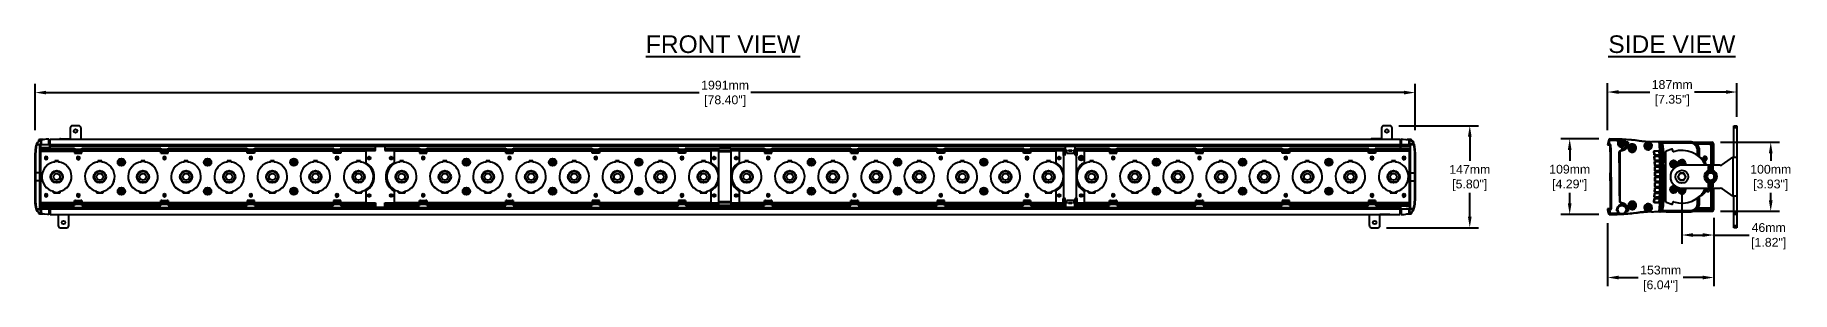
# Model space of a CAD drawing. Header units: inches. Extents: x 2.5 to 102.3, y 2 to 82.2.
# Drawn here: x 2.5 to 102.3, y 2 to 16.6 of the extents above; entities that cross this region are included whole.
import ezdxf
from ezdxf.enums import TextEntityAlignment as Align

# ---------------------------------------------------------------- set-up
doc = ezdxf.new("R2010")
doc.units = ezdxf.units.IN
doc.header["$MEASUREMENT"] = 0
doc.layers.add('DIM', color=1, linetype='Continuous')
doc.styles.add('Arial', font='arial.ttf')
doc.dimstyles.new('ETC EU Metric & ANSI.50 Stacked', dxfattribs={"dimscale": 2.666667, "dimtxt": 0.5, "dimasz": 0.625, "dimexe": 0.5, "dimexo": 0.5, "dimgap": 0.166667, "dimtad": 0, "dimtih": 1, "dimtoh": 1, "dimdec": 0, "dimlfac": 25.4, "dimzin": 4, "dimdsep": 46, "dimtxsty": 'Arial', "dimcen": 0.25, "dimadec": 0, "dimazin": 0, "dimtfac": 0.75, "dimtdec": 0, "dimtofl": 0, "dimtmove": 0, "dimatfit": 3, "dimfxl": 1, "dimtolj": 1, "dimtzin": 0, "dimarcsym": 0})

msp = doc.modelspace()

# ---------------------------------------------------------------- texts
at = {"layer": 'DIM', "style": 'Arial'}
for s, p in [('%%UFRONT VIEW', (41.591, 15.571)), ('%%USIDE VIEW', (95.497, 15.571))]:
    msp.add_text(s, height=1, dxfattribs=at).set_placement(p, align=Align.CENTER)

# ---------------------------------------------------------------- blocks, each defined once
blk = doc.blocks.new('*D0')
at = {"layer": 'Defpoints', "color": 0, "transparency": 16777216}
for p in [(79.48, 11.436), (78.791, 5.636), (84.018, 5.636)]:
    blk.add_point(p, dxfattribs=at)
at = {"layer": 'DIM', "color": 0, "lineweight": -2, "transparency": 16777216}
for p, q in [((79.98, 11.436), (84.518, 11.436)), ((84.018, 10.811), (84.018, 9.441)), ((84.018, 6.261), (84.018, 7.631)), ((79.291, 5.636), (84.518, 5.636))]:
    blk.add_line(p, q, dxfattribs=at)
at = {"layer": 'DIM', "color": 0, "transparency": 16777216}
for points in [[(83.914, 10.811), (84.123, 10.811), (84.018, 11.436)], [(83.914, 6.261), (84.123, 6.261), (84.018, 5.636)]]:
    blk.add_solid(points, dxfattribs=at)
at = {"layer": 'DIM', "color": 0, "transparency": 16777216, "char_height": 0.5, "attachment_point": 5, "style": 'Arial'}
for s, insert in [('\\A1;147mm', (84.018, 8.954)), ('\\A1;[5.80"]', (84.018, 8.049))]:
    blk.add_mtext(s, dxfattribs=dict(at, insert=insert))
blk = doc.blocks.new('*D1')
at = {"layer": 'Defpoints', "color": 0, "transparency": 16777216}
for p in [(80.911, 13.319), (2.513, 10.68), (80.911, 10.68)]:
    blk.add_point(p, dxfattribs=at)
at = {"layer": 'DIM', "color": 0, "lineweight": -2, "transparency": 16777216}
for p, q in [((2.513, 11.18), (2.513, 13.819)), ((3.138, 13.319), (40.247, 13.319)), ((80.286, 13.319), (43.177, 13.319)), ((80.911, 11.18), (80.911, 13.819))]:
    blk.add_line(p, q, dxfattribs=at)
at = {"layer": 'DIM', "color": 0, "transparency": 16777216}
for points in [[(3.138, 13.424), (3.138, 13.215), (2.513, 13.319)], [(80.286, 13.424), (80.286, 13.215), (80.911, 13.319)]]:
    blk.add_solid(points, dxfattribs=at)
at = {"layer": 'DIM', "color": 0, "transparency": 16777216, "char_height": 0.5, "attachment_point": 5, "style": 'Arial'}
for s, insert in [('\\A1;1991mm', (41.712, 13.741)), ('\\A1;[78.40"]', (41.712, 12.832))]:
    blk.add_mtext(s, dxfattribs=dict(at, insert=insert))
blk = doc.blocks.new('*D3')
at = {"layer": 'Defpoints', "color": 0, "transparency": 16777216}
for p in [(99.193, 13.351), (99.193, 11.436), (91.845, 10.683)]:
    blk.add_point(p, dxfattribs=at)
at = {"layer": 'DIM', "color": 0, "lineweight": -2, "transparency": 16777216}
for p, q in [((91.845, 11.183), (91.845, 13.851)), ((92.47, 13.351), (94.248, 13.351)), ((98.568, 13.351), (96.789, 13.351)), ((99.193, 11.936), (99.193, 13.851))]:
    blk.add_line(p, q, dxfattribs=at)
at = {"layer": 'DIM', "color": 0, "transparency": 16777216}
for points in [[(92.47, 13.455), (92.47, 13.247), (91.845, 13.351)], [(98.568, 13.455), (98.568, 13.247), (99.193, 13.351)]]:
    blk.add_solid(points, dxfattribs=at)
at = {"layer": 'DIM', "color": 0, "transparency": 16777216, "char_height": 0.5, "attachment_point": 5, "style": 'Arial'}
for s, insert in [('\\A1;187mm', (95.519, 13.773)), ('\\A1;[7.35"]', (95.519, 12.864))]:
    blk.add_mtext(s, dxfattribs=dict(at, insert=insert))
blk = doc.blocks.new('*D4')
at = {"layer": 'Defpoints', "color": 0, "transparency": 16777216}
for p in [(91.845, 10.683), (89.695, 6.393), (91.845, 6.393)]:
    blk.add_point(p, dxfattribs=at)
at = {"layer": 'DIM', "color": 0, "lineweight": -2, "transparency": 16777216}
for p, q in [((91.345, 10.683), (89.195, 10.683)), ((89.695, 10.058), (89.695, 9.447)), ((89.695, 7.018), (89.695, 7.629)), ((91.345, 6.393), (89.195, 6.393))]:
    blk.add_line(p, q, dxfattribs=at)
at = {"layer": 'DIM', "color": 0, "transparency": 16777216}
for points in [[(89.591, 10.058), (89.799, 10.058), (89.695, 10.683)], [(89.591, 7.018), (89.799, 7.018), (89.695, 6.393)]]:
    blk.add_solid(points, dxfattribs=at)
at = {"layer": 'DIM', "color": 0, "transparency": 16777216, "char_height": 0.5, "attachment_point": 5, "style": 'Arial'}
for s, insert in [('\\A1;109mm', (89.695, 8.96)), ('\\A1;[4.29"]', (89.695, 8.051))]:
    blk.add_mtext(s, dxfattribs=dict(at, insert=insert))
blk = doc.blocks.new('*D5')
at = {"layer": 'Defpoints', "color": 0, "transparency": 16777216}
for p in [(91.845, 6.393), (97.883, 6.693), (97.883, 2.808)]:
    blk.add_point(p, dxfattribs=at)
at = {"layer": 'DIM', "color": 0, "lineweight": -2, "transparency": 16777216}
for p, q in [((97.883, 6.193), (97.883, 2.308)), ((91.845, 5.893), (91.845, 2.308)), ((92.47, 2.808), (93.593, 2.808)), ((97.258, 2.808), (96.135, 2.808))]:
    blk.add_line(p, q, dxfattribs=at)
at = {"layer": 'DIM', "color": 0, "transparency": 16777216}
for points in [[(92.47, 2.912), (92.47, 2.704), (91.845, 2.808)], [(97.258, 2.912), (97.258, 2.704), (97.883, 2.808)]]:
    blk.add_solid(points, dxfattribs=at)
at = {"layer": 'DIM', "color": 0, "transparency": 16777216, "char_height": 0.5, "attachment_point": 5, "style": 'Arial'}
for s, insert in [('\\A1;153mm', (94.864, 3.23)), ('\\A1;[6.04"]', (94.864, 2.321))]:
    blk.add_mtext(s, dxfattribs=dict(at, insert=insert))
blk = doc.blocks.new('*D6')
at = {"layer": 'Defpoints', "color": 0, "transparency": 16777216}
for p in [(96.068, 8.269), (97.883, 6.693), (97.883, 5.224)]:
    blk.add_point(p, dxfattribs=at)
at = {"layer": 'DIM', "color": 0, "lineweight": -2, "transparency": 16777216}
for p, q in [((96.068, 7.769), (96.068, 4.724)), ((97.883, 6.193), (97.883, 4.724)), ((96.693, 5.224), (97.258, 5.224)), ((97.883, 5.224), (99.883, 5.224))]:
    blk.add_line(p, q, dxfattribs=at)
at = {"layer": 'DIM', "color": 0, "transparency": 16777216}
for points in [[(96.693, 5.328), (96.693, 5.119), (96.068, 5.224)], [(97.258, 5.328), (97.258, 5.119), (97.883, 5.224)]]:
    blk.add_solid(points, dxfattribs=at)
at = {"layer": 'DIM', "color": 0, "transparency": 16777216, "char_height": 0.5, "attachment_point": 5, "style": 'Arial'}
for s, insert in [('\\A1;46mm', (101.001, 5.646)), ('\\A1;[1.82"]', (101.001, 4.736))]:
    blk.add_mtext(s, dxfattribs=dict(at, insert=insert))
blk = doc.blocks.new('*D7')
at = {"layer": 'Defpoints', "color": 0, "transparency": 16777216}
for p in [(97.761, 10.501), (101.117, 10.501), (97.761, 6.571)]:
    blk.add_point(p, dxfattribs=at)
at = {"layer": 'DIM', "color": 0, "lineweight": -2, "transparency": 16777216}
for p, q in [((98.261, 10.501), (101.617, 10.501)), ((101.117, 9.876), (101.117, 9.445)), ((101.117, 7.196), (101.117, 7.627)), ((98.261, 6.571), (101.617, 6.571))]:
    blk.add_line(p, q, dxfattribs=at)
at = {"layer": 'DIM', "color": 0, "transparency": 16777216}
for points in [[(101.013, 9.876), (101.222, 9.876), (101.117, 10.501)], [(101.013, 7.196), (101.222, 7.196), (101.117, 6.571)]]:
    blk.add_solid(points, dxfattribs=at)
at = {"layer": 'DIM', "color": 0, "transparency": 16777216, "char_height": 0.5, "attachment_point": 5, "style": 'Arial'}
for s, insert in [('\\A1;100mm', (101.117, 8.958)), ('\\A1;[3.93"]', (101.117, 8.049))]:
    blk.add_mtext(s, dxfattribs=dict(at, insert=insert))

# ---------------------------------------------------------------- dimensions: what is measured, and where the dimension line sits
at = {"layer": 'DIM'}
for base, p1, p2, picture, middle in [((80.911, 13.319), (2.513, 10.68), (80.911, 10.68), '*D1', (41.712, 13.319)), ((99.193, 13.351), (91.845, 10.683), (99.193, 11.436), '*D3', (95.519, 13.351)), ((97.883, 2.808), (91.845, 6.393), (97.883, 6.693), '*D5', (94.864, 2.808))]:
    dim = msp.add_linear_dim(base=base, p1=p1, p2=p2, dimstyle='ETC EU Metric & ANSI.50 Stacked', override={"dimpost": 'mm\\X'}, dxfattribs=at)
    dim.commit()
    dim.dimension.update_dxf_attribs({"geometry": picture, "text_midpoint": middle})
for base, p1, p2, picture, middle in [((84.018, 5.636), (79.48, 11.436), (78.791, 5.636), '*D0', (84.018, 8.536)), ((89.695, 6.393), (91.845, 10.683), (91.845, 6.393), '*D4', (89.695, 8.538)), ((101.117, 10.501), (97.761, 6.571), (97.761, 10.501), '*D7', (101.117, 8.536))]:
    dim = msp.add_linear_dim(base=base, p1=p1, p2=p2, angle=90, dimstyle='ETC EU Metric & ANSI.50 Stacked', override={"dimpost": 'mm\\X'}, dxfattribs=at)
    dim.commit()
    dim.dimension.update_dxf_attribs({"geometry": picture, "text_midpoint": middle})
dim = msp.add_linear_dim(base=(97.883, 5.224), p1=(96.068, 8.269), p2=(97.883, 6.693), dimstyle='ETC EU Metric & ANSI.50 Stacked', override={"dimpost": 'mm\\X'}, dxfattribs=at)
dim.commit()
dim.dimension.update_dxf_attribs({"geometry": '*D6', "text_midpoint": (101.001, 5.224), "dimtype": 160})

# ---------------------------------------------------------------- linework, layer by layer
for p, q in [((4.511, 11.311), (4.511, 10.686)), ((4.986, 11.436), (4.636, 11.436)), ((5.111, 11.311), (5.111, 10.68)), ((79.005, 11.311), (79.005, 10.686)), ((79.48, 11.436), (79.13, 11.436)), ((79.605, 10.68), (79.605, 11.311)), ((99.013, 9.642), (99.013, 11.436)), ((99.013, 11.436), (99.193, 11.436)), ((99.193, 11.311), (99.013, 11.311)), ((99.193, 11.436), (99.193, 5.636)), ((2.768, 10.339), (2.599, 10.342)), ((2.762, 10.634), (2.712, 10.634)), ((2.712, 10.634), (2.712, 10.543)), ((2.762, 10.632), (2.762, 10.639)), ((2.768, 10.359), (2.768, 6.703)), ((2.995, 10.653), (2.771, 10.649)), ((2.771, 10.649), (2.771, 10.588)), ((2.772, 10.604), (2.772, 10.588)), ((2.772, 10.574), (2.772, 10.569)), ((2.772, 10.359), (2.772, 6.702)), ((2.993, 10.184), (2.772, 10.184)), ((2.793, 10.082), (2.772, 10.081)), ((2.772, 9.984), (2.796, 9.986)), ((2.793, 10.161), (2.823, 10.163)), ((2.793, 10.07), (2.793, 10.161)), ((2.793, 10.07), (4.753, 10.07)), ((2.794, 10.061), (2.823, 10.036)), ((2.794, 10.055), (2.794, 10.061)), ((2.794, 10.055), (2.823, 10.03)), ((2.796, 9.996), (4.756, 9.996)), ((2.796, 7.076), (2.796, 9.996)), ((2.819, 10.358), (2.819, 10.194)), ((2.819, 10.194), (2.994, 10.194)), ((2.993, 10.174), (2.822, 10.174)), ((2.822, 10.174), (2.822, 10.163)), ((2.823, 10.163), (2.823, 6.909)), ((2.823, 10.163), (4.753, 10.163)), ((4.754, 10.036), (2.823, 10.036)), ((2.823, 10.03), (4.755, 10.03)), ((2.838, 10.357), (2.838, 10.359)), ((2.838, 10.357), (2.849, 10.357)), ((2.844, 10.617), (2.844, 10.367)), ((2.846, 10.62), (2.848, 10.621)), ((2.848, 10.363), (2.848, 10.363)), ((2.849, 10.363), (2.849, 10.357)), ((2.849, 10.357), (3.023, 10.36)), ((3.31, 10.355), (2.849, 10.347)), ((3.348, 10.202), (2.993, 10.184)), ((3.348, 10.192), (2.993, 10.174)), ((2.993, 10.184), (2.993, 10.184)), ((2.994, 10.194), (3.348, 10.212)), ((3.245, 10.679), (3.298, 10.683)), ((3.298, 10.678), (3.245, 10.679)), ((3.298, 10.355), (3.298, 10.683)), ((3.348, 10.354), (3.348, 10.636)), ((3.348, 10.518), (3.363, 10.519)), ((3.348, 10.418), (3.363, 10.419)), ((3.361, 10.409), (3.348, 10.408)), ((3.348, 10.406), (3.362, 10.407)), ((3.363, 10.395), (3.348, 10.393)), ((3.348, 10.361), (3.363, 10.361)), ((3.363, 10.351), (3.348, 10.351)), ((3.348, 10.163), (3.348, 10.347)), ((3.348, 10.221), (3.363, 10.221)), ((3.363, 10.211), (3.348, 10.211)), ((3.363, 10.68), (80.063, 10.68)), ((3.363, 10.163), (3.363, 10.68)), ((3.363, 10.367), (80.063, 10.367)), ((80.063, 10.355), (3.363, 10.355)), ((3.363, 10.295), (80.063, 10.295)), ((80.063, 10.285), (3.363, 10.285)), ((3.947, 10.686), (4.511, 10.686)), ((4.753, 10.07), (4.753, 10.163)), ((4.753, 10.163), (4.758, 10.157)), ((4.755, 10.03), (4.754, 10.036)), ((4.756, 9.996), (4.756, 9.884)), ((4.758, 10.157), (4.758, 10.068)), ((4.758, 10.096), (5.169, 10.096)), ((5.169, 10.087), (4.758, 10.087)), ((4.758, 10.068), (4.763, 10.018)), ((4.759, 10.057), (5.168, 10.057)), ((5.168, 10.055), (4.759, 10.055)), ((4.762, 10.034), (4.813, 10.034)), ((4.762, 10.031), (4.813, 10.031)), ((4.763, 9.891), (4.763, 10.018)), ((4.813, 9.986), (4.813, 10.055)), ((4.813, 9.986), (4.828, 10.001)), ((4.827, 9.972), (4.813, 9.986)), ((4.828, 10.041), (4.814, 10.055)), ((4.828, 10.041), (5.098, 10.041)), ((4.828, 10.001), (5.098, 10.001)), ((4.829, 10.011), (4.829, 10.031)), ((4.829, 10.031), (5.098, 10.031)), ((4.829, 10.011), (5.098, 10.011)), ((5.098, 10.041), (5.113, 10.055)), ((5.098, 10.011), (5.098, 10.031)), ((5.113, 9.986), (5.098, 10.001)), ((5.099, 9.972), (5.113, 9.986)), ((5.113, 10.055), (5.113, 9.986)), ((5.113, 10.034), (5.165, 10.034)), ((5.113, 10.031), (5.165, 10.031)), ((5.163, 10.018), (5.169, 10.068)), ((5.163, 9.891), (5.163, 10.018)), ((5.169, 10.157), (5.174, 10.163)), ((5.169, 10.068), (5.169, 10.157)), ((5.171, 9.884), (5.171, 9.996)), ((9.656, 9.996), (5.171, 9.996)), ((5.173, 10.036), (5.172, 10.03)), ((5.172, 10.03), (9.655, 10.03)), ((9.654, 10.036), (5.173, 10.036)), ((5.174, 10.163), (5.174, 10.07)), ((5.174, 10.163), (9.653, 10.163)), ((5.174, 10.07), (9.653, 10.07)), ((9.653, 10.07), (9.653, 10.163)), ((9.653, 10.163), (9.658, 10.157)), ((9.655, 10.03), (9.654, 10.036)), ((9.656, 9.996), (9.656, 9.884)), ((9.658, 10.157), (9.658, 10.068)), ((9.658, 10.096), (10.069, 10.096)), ((10.069, 10.087), (9.658, 10.087)), ((9.658, 10.068), (9.663, 10.018)), ((9.659, 10.057), (10.068, 10.057)), ((10.068, 10.055), (9.659, 10.055)), ((9.662, 10.034), (9.713, 10.034)), ((9.662, 10.031), (9.713, 10.031)), ((9.663, 9.891), (9.663, 10.018)), ((9.713, 9.986), (9.713, 10.055)), ((9.713, 9.986), (9.728, 10.001)), ((9.727, 9.972), (9.713, 9.986)), ((9.728, 10.041), (9.714, 10.055)), ((9.728, 10.041), (9.998, 10.041)), ((9.728, 10.001), (9.998, 10.001)), ((9.729, 10.031), (9.998, 10.031)), ((9.729, 10.011), (9.729, 10.031)), ((9.729, 10.011), (9.998, 10.011)), ((9.998, 10.041), (10.013, 10.055)), ((9.998, 10.011), (9.998, 10.031)), ((10.013, 9.986), (9.998, 10.001)), ((9.999, 9.972), (10.013, 9.986)), ((10.013, 10.055), (10.013, 9.986)), ((10.013, 10.034), (10.065, 10.034)), ((10.013, 10.031), (10.065, 10.031)), ((10.063, 10.018), (10.069, 10.068)), ((10.063, 9.891), (10.063, 10.018)), ((10.069, 10.157), (10.074, 10.163)), ((10.069, 10.068), (10.069, 10.157)), ((10.071, 9.884), (10.071, 9.996)), ((14.556, 9.996), (10.071, 9.996)), ((10.073, 10.036), (10.072, 10.03)), ((10.072, 10.03), (14.555, 10.03)), ((14.554, 10.036), (10.073, 10.036)), ((10.074, 10.163), (10.074, 10.07)), ((10.074, 10.163), (14.553, 10.163)), ((10.074, 10.07), (14.553, 10.07)), ((14.553, 10.163), (14.553, 10.07)), ((14.558, 10.157), (14.553, 10.163)), ((14.554, 10.036), (14.555, 10.03)), ((14.556, 9.884), (14.556, 9.996)), ((14.558, 10.068), (14.558, 10.157)), ((14.558, 10.096), (14.969, 10.096)), ((14.969, 10.087), (14.558, 10.087)), ((14.563, 10.018), (14.558, 10.068)), ((14.559, 10.057), (14.968, 10.057)), ((14.968, 10.055), (14.559, 10.055)), ((14.562, 10.034), (14.613, 10.034)), ((14.562, 10.031), (14.613, 10.031)), ((14.563, 10.018), (14.563, 9.891)), ((14.613, 10.055), (14.613, 9.986)), ((14.613, 9.986), (14.628, 10.001)), ((14.627, 9.972), (14.613, 9.986)), ((14.628, 10.041), (14.614, 10.055)), ((14.898, 10.041), (14.628, 10.041)), ((14.898, 10.001), (14.628, 10.001)), ((14.629, 10.011), (14.629, 10.031)), ((14.898, 10.031), (14.629, 10.031)), ((14.898, 10.011), (14.629, 10.011)), ((14.898, 10.041), (14.913, 10.055)), ((14.898, 10.011), (14.898, 10.031)), ((14.913, 9.986), (14.898, 10.001)), ((14.899, 9.972), (14.913, 9.986)), ((14.913, 9.986), (14.913, 10.055)), ((14.913, 10.034), (14.965, 10.034)), ((14.913, 10.031), (14.965, 10.031)), ((14.969, 10.068), (14.963, 10.018)), ((14.963, 9.891), (14.963, 10.018)), ((14.974, 10.163), (14.969, 10.157)), ((14.969, 10.157), (14.969, 10.068)), ((14.971, 9.996), (14.971, 9.884)), ((19.456, 9.996), (14.971, 9.996)), ((14.972, 10.03), (14.973, 10.036)), ((14.972, 10.03), (19.455, 10.03)), ((19.454, 10.036), (14.973, 10.036)), ((14.974, 10.07), (14.974, 10.163)), ((14.974, 10.163), (19.453, 10.163)), ((14.974, 10.07), (19.453, 10.07)), ((19.453, 10.163), (19.453, 10.07)), ((19.458, 10.157), (19.453, 10.163)), ((19.454, 10.036), (19.455, 10.03)), ((19.456, 9.884), (19.456, 9.996)), ((19.458, 10.068), (19.458, 10.157)), ((19.458, 10.096), (19.869, 10.096)), ((19.869, 10.087), (19.458, 10.087)), ((19.463, 10.018), (19.458, 10.068)), ((19.459, 10.057), (19.868, 10.057)), ((19.868, 10.055), (19.459, 10.055)), ((19.462, 10.034), (19.513, 10.034)), ((19.462, 10.031), (19.513, 10.031)), ((19.463, 9.891), (19.463, 10.018)), ((19.513, 10.055), (19.513, 9.986)), ((19.513, 9.986), (19.528, 10.001)), ((19.527, 9.972), (19.513, 9.986)), ((19.528, 10.041), (19.514, 10.055)), ((19.798, 10.041), (19.528, 10.041)), ((19.798, 10.001), (19.528, 10.001)), ((19.798, 10.031), (19.529, 10.031)), ((19.529, 10.011), (19.529, 10.031)), ((19.798, 10.011), (19.529, 10.011)), ((19.798, 10.041), (19.813, 10.055)), ((19.798, 10.011), (19.798, 10.031)), ((19.813, 9.986), (19.798, 10.001)), ((19.799, 9.972), (19.813, 9.986)), ((19.813, 9.986), (19.813, 10.055)), ((19.813, 10.034), (19.865, 10.034)), ((19.813, 10.031), (19.865, 10.031)), ((19.869, 10.068), (19.863, 10.018)), ((19.863, 9.891), (19.863, 10.018)), ((19.874, 10.163), (19.869, 10.157)), ((19.869, 10.157), (19.869, 10.068)), ((19.871, 9.996), (19.871, 9.884)), ((21.302, 9.996), (19.871, 9.996)), ((19.872, 10.03), (19.873, 10.036)), ((19.872, 10.03), (21.803, 10.03)), ((21.803, 10.036), (19.873, 10.036)), ((19.874, 10.07), (19.874, 10.163)), ((19.874, 10.163), (21.803, 10.163)), ((19.874, 10.07), (21.833, 10.07)), ((21.301, 9.99), (21.301, 9.354)), ((21.332, 10.021), (21.851, 10.021)), ((21.803, 10.163), (21.833, 10.161)), ((21.803, 10.021), (21.803, 10.163)), ((21.833, 10.061), (21.803, 10.036)), ((21.833, 10.055), (21.803, 10.03)), ((21.832, 10.034), (21.851, 10.034)), ((21.832, 10.031), (21.851, 10.031)), ((21.833, 10.161), (21.833, 10.07)), ((21.833, 10.096), (21.851, 10.096)), ((21.851, 10.087), (21.833, 10.087)), ((21.833, 10.061), (21.833, 10.055)), ((21.833, 10.057), (21.851, 10.057)), ((21.851, 10.055), (21.833, 10.055)), ((21.851, 10.021), (21.851, 10.23)), ((22.345, 10.261), (21.882, 10.261)), ((22.376, 10.23), (22.376, 10.021)), ((22.376, 10.096), (22.393, 10.096)), ((22.393, 10.087), (22.376, 10.087)), ((22.376, 10.057), (22.394, 10.057)), ((22.394, 10.055), (22.376, 10.055)), ((22.376, 10.034), (22.395, 10.034)), ((22.376, 10.031), (22.395, 10.031)), ((22.376, 10.021), (22.895, 10.021)), ((22.393, 10.161), (22.423, 10.163)), ((22.393, 10.07), (22.393, 10.161)), ((22.393, 10.07), (24.353, 10.07)), ((22.394, 10.061), (22.423, 10.036)), ((22.394, 10.055), (22.394, 10.061)), ((22.394, 10.055), (22.423, 10.03)), ((22.423, 10.163), (24.353, 10.163)), ((22.423, 10.163), (22.423, 10.021)), ((24.354, 10.036), (22.423, 10.036)), ((22.423, 10.03), (24.355, 10.03)), ((24.356, 9.996), (22.925, 9.996)), ((22.926, 9.364), (22.926, 9.99)), ((24.353, 10.07), (24.353, 10.163)), ((24.353, 10.163), (24.358, 10.157)), ((24.355, 10.03), (24.354, 10.036)), ((24.356, 9.996), (24.356, 9.884)), ((24.358, 10.157), (24.358, 10.068)), ((24.358, 10.096), (24.769, 10.096)), ((24.769, 10.087), (24.358, 10.087)), ((24.358, 10.068), (24.363, 10.018)), ((24.359, 10.057), (24.768, 10.057)), ((24.768, 10.055), (24.359, 10.055)), ((24.362, 10.034), (24.413, 10.034)), ((24.362, 10.031), (24.413, 10.031)), ((24.363, 9.891), (24.363, 10.018)), ((24.413, 9.986), (24.413, 10.055)), ((24.413, 9.986), (24.428, 10.001)), ((24.427, 9.972), (24.413, 9.986)), ((24.428, 10.041), (24.414, 10.055)), ((24.428, 10.041), (24.698, 10.041)), ((24.428, 10.001), (24.698, 10.001)), ((24.429, 10.011), (24.429, 10.031)), ((24.429, 10.031), (24.698, 10.031)), ((24.429, 10.011), (24.698, 10.011)), ((24.698, 10.041), (24.713, 10.055)), ((24.698, 10.011), (24.698, 10.031)), ((24.713, 9.986), (24.698, 10.001)), ((24.699, 9.972), (24.713, 9.986)), ((24.713, 10.055), (24.713, 9.986)), ((24.713, 10.034), (24.765, 10.034)), ((24.713, 10.031), (24.765, 10.031)), ((24.763, 10.018), (24.769, 10.068)), ((24.763, 9.891), (24.763, 10.018)), ((24.769, 10.157), (24.774, 10.163)), ((24.769, 10.068), (24.769, 10.157)), ((24.771, 9.884), (24.771, 9.996)), ((29.256, 9.996), (24.771, 9.996)), ((24.773, 10.036), (24.772, 10.03)), ((24.772, 10.03), (29.255, 10.03)), ((29.254, 10.036), (24.773, 10.036)), ((24.774, 10.163), (24.774, 10.07)), ((24.774, 10.163), (29.253, 10.163)), ((24.774, 10.07), (29.253, 10.07)), ((29.253, 10.07), (29.253, 10.163)), ((29.253, 10.163), (29.258, 10.157)), ((29.255, 10.03), (29.254, 10.036)), ((29.256, 9.996), (29.256, 9.884)), ((29.258, 10.157), (29.258, 10.068)), ((29.258, 10.096), (29.669, 10.096)), ((29.669, 10.087), (29.258, 10.087)), ((29.258, 10.068), (29.263, 10.018)), ((29.259, 10.057), (29.668, 10.057)), ((29.668, 10.055), (29.259, 10.055)), ((29.262, 10.034), (29.313, 10.034)), ((29.262, 10.031), (29.313, 10.031)), ((29.263, 9.891), (29.263, 10.018)), ((29.313, 9.986), (29.313, 10.055)), ((29.313, 9.986), (29.328, 10.001)), ((29.327, 9.972), (29.313, 9.986)), ((29.328, 10.041), (29.314, 10.055)), ((29.328, 10.041), (29.598, 10.041)), ((29.328, 10.001), (29.598, 10.001)), ((29.329, 10.031), (29.598, 10.031)), ((29.329, 10.011), (29.329, 10.031)), ((29.329, 10.011), (29.598, 10.011)), ((29.598, 10.041), (29.613, 10.055)), ((29.598, 10.011), (29.598, 10.031)), ((29.613, 9.986), (29.598, 10.001)), ((29.599, 9.972), (29.613, 9.986)), ((29.613, 10.055), (29.613, 9.986)), ((29.613, 10.034), (29.665, 10.034)), ((29.613, 10.031), (29.665, 10.031)), ((29.663, 10.018), (29.669, 10.068)), ((29.663, 9.891), (29.663, 10.018)), ((29.669, 10.157), (29.674, 10.163)), ((29.669, 10.068), (29.669, 10.157)), ((29.671, 9.884), (29.671, 9.996)), ((34.156, 9.996), (29.671, 9.996)), ((29.673, 10.036), (29.672, 10.03)), ((29.672, 10.03), (34.155, 10.03)), ((34.154, 10.036), (29.673, 10.036)), ((29.674, 10.163), (29.674, 10.07)), ((29.674, 10.163), (34.153, 10.163)), ((29.674, 10.07), (34.153, 10.07)), ((34.153, 10.163), (34.153, 10.07)), ((34.158, 10.157), (34.153, 10.163)), ((34.154, 10.036), (34.155, 10.03)), ((34.156, 9.884), (34.156, 9.996)), ((34.158, 10.068), (34.158, 10.157)), ((34.158, 10.096), (34.569, 10.096)), ((34.569, 10.087), (34.158, 10.087)), ((34.163, 10.018), (34.158, 10.068)), ((34.159, 10.057), (34.568, 10.057)), ((34.568, 10.055), (34.159, 10.055)), ((34.162, 10.034), (34.213, 10.034)), ((34.162, 10.031), (34.213, 10.031)), ((34.163, 10.018), (34.163, 9.891)), ((34.213, 10.055), (34.213, 9.986)), ((34.213, 9.986), (34.228, 10.001)), ((34.227, 9.972), (34.213, 9.986)), ((34.228, 10.041), (34.214, 10.055)), ((34.498, 10.041), (34.228, 10.041)), ((34.498, 10.001), (34.228, 10.001)), ((34.498, 10.031), (34.229, 10.031)), ((34.229, 10.011), (34.229, 10.031)), ((34.498, 10.011), (34.229, 10.011)), ((34.498, 10.041), (34.513, 10.055)), ((34.498, 10.011), (34.498, 10.031)), ((34.513, 9.986), (34.498, 10.001)), ((34.499, 9.972), (34.513, 9.986)), ((34.513, 9.986), (34.513, 10.055)), ((34.513, 10.034), (34.565, 10.034)), ((34.513, 10.031), (34.565, 10.031)), ((34.569, 10.068), (34.563, 10.018)), ((34.563, 9.891), (34.563, 10.018)), ((34.574, 10.163), (34.569, 10.157)), ((34.569, 10.157), (34.569, 10.068)), ((34.571, 9.996), (34.571, 9.884)), ((39.056, 9.996), (34.571, 9.996)), ((34.572, 10.03), (34.573, 10.036)), ((34.572, 10.03), (39.055, 10.03)), ((39.054, 10.036), (34.573, 10.036)), ((34.574, 10.07), (34.574, 10.163)), ((34.574, 10.163), (39.053, 10.163)), ((34.574, 10.07), (39.053, 10.07)), ((39.053, 10.163), (39.053, 10.07)), ((39.058, 10.157), (39.053, 10.163)), ((39.054, 10.036), (39.055, 10.03)), ((39.056, 9.884), (39.056, 9.996)), ((39.058, 10.068), (39.058, 10.157)), ((39.058, 10.096), (39.469, 10.096)), ((39.469, 10.087), (39.058, 10.087)), ((39.063, 10.018), (39.058, 10.068)), ((39.059, 10.057), (39.468, 10.057)), ((39.468, 10.055), (39.059, 10.055)), ((39.062, 10.034), (39.113, 10.034)), ((39.062, 10.031), (39.113, 10.031)), ((39.063, 9.891), (39.063, 10.018)), ((39.113, 10.055), (39.113, 9.986)), ((39.113, 9.986), (39.128, 10.001)), ((39.127, 9.972), (39.113, 9.986)), ((39.128, 10.041), (39.114, 10.055)), ((39.398, 10.041), (39.128, 10.041)), ((39.398, 10.001), (39.128, 10.001)), ((39.129, 10.011), (39.129, 10.031)), ((39.398, 10.031), (39.129, 10.031)), ((39.398, 10.011), (39.129, 10.011)), ((39.398, 10.041), (39.413, 10.055)), ((39.398, 10.011), (39.398, 10.031)), ((39.413, 9.986), (39.398, 10.001)), ((39.399, 9.972), (39.413, 9.986)), ((39.413, 9.986), (39.413, 10.055)), ((39.413, 10.034), (39.465, 10.034)), ((39.413, 10.031), (39.465, 10.031)), ((39.469, 10.068), (39.463, 10.018)), ((39.463, 9.891), (39.463, 10.018)), ((39.474, 10.163), (39.469, 10.157)), ((39.469, 10.157), (39.469, 10.068)), ((39.471, 9.996), (39.471, 9.884)), ((40.902, 9.996), (39.471, 9.996)), ((39.472, 10.03), (39.473, 10.036)), ((39.472, 10.03), (41.363, 10.03)), ((41.363, 10.036), (39.473, 10.036)), ((39.474, 10.07), (39.474, 10.163)), ((39.474, 10.163), (41.403, 10.163)), ((39.474, 10.07), (41.363, 10.07)), ((40.901, 9.99), (40.901, 9.354)), ((40.932, 10.021), (41.363, 10.021)), ((41.363, 10.161), (42.063, 10.161)), ((41.363, 6.912), (41.363, 10.161)), ((41.363, 10.023), (42.063, 10.023)), ((42.063, 9.989), (41.363, 9.989)), ((41.363, 9.983), (42.063, 9.983)), ((41.403, 10.161), (41.403, 10.163)), ((41.403, 10.163), (41.433, 10.161)), ((41.433, 10.161), (41.433, 10.161)), ((41.451, 10.161), (41.451, 10.23)), ((41.945, 10.261), (41.482, 10.261)), ((41.976, 10.23), (41.976, 10.161)), ((41.993, 10.161), (42.023, 10.163)), ((41.993, 10.161), (41.993, 10.161)), ((42.023, 10.163), (42.023, 10.161)), ((42.023, 10.163), (43.953, 10.163)), ((42.063, 6.912), (42.063, 10.161)), ((42.063, 10.07), (43.953, 10.07)), ((43.954, 10.036), (42.063, 10.036)), ((42.063, 10.03), (43.955, 10.03)), ((42.063, 10.021), (42.495, 10.021)), ((43.956, 9.996), (42.525, 9.996)), ((42.526, 9.364), (42.526, 9.99)), ((43.953, 10.07), (43.953, 10.163)), ((43.953, 10.163), (43.958, 10.157)), ((43.955, 10.03), (43.954, 10.036)), ((43.956, 9.996), (43.956, 9.884)), ((43.958, 10.157), (43.958, 10.068)), ((43.958, 10.096), (44.369, 10.096)), ((44.369, 10.087), (43.958, 10.087)), ((43.958, 10.068), (43.963, 10.018)), ((43.959, 10.057), (44.368, 10.057)), ((44.368, 10.055), (43.959, 10.055)), ((43.962, 10.034), (44.013, 10.034)), ((43.962, 10.031), (44.013, 10.031)), ((43.963, 9.891), (43.963, 10.018)), ((44.013, 9.986), (44.013, 10.055)), ((44.013, 9.986), (44.028, 10.001)), ((44.027, 9.972), (44.013, 9.986)), ((44.028, 10.041), (44.014, 10.055)), ((44.028, 10.041), (44.298, 10.041)), ((44.028, 10.001), (44.298, 10.001)), ((44.029, 10.031), (44.298, 10.031)), ((44.029, 10.011), (44.029, 10.031)), ((44.029, 10.011), (44.298, 10.011)), ((44.298, 10.041), (44.313, 10.055)), ((44.298, 10.011), (44.298, 10.031)), ((44.313, 9.986), (44.298, 10.001)), ((44.299, 9.972), (44.313, 9.986)), ((44.313, 10.055), (44.313, 9.986)), ((44.313, 10.034), (44.365, 10.034)), ((44.313, 10.031), (44.365, 10.031)), ((44.363, 10.018), (44.369, 10.068)), ((44.363, 9.891), (44.363, 10.018)), ((44.369, 10.157), (44.374, 10.163)), ((44.369, 10.068), (44.369, 10.157)), ((44.371, 9.884), (44.371, 9.996)), ((48.856, 9.996), (44.371, 9.996)), ((44.373, 10.036), (44.372, 10.03)), ((44.372, 10.03), (48.855, 10.03)), ((48.854, 10.036), (44.373, 10.036)), ((44.374, 10.163), (44.374, 10.07)), ((44.374, 10.163), (48.853, 10.163)), ((44.374, 10.07), (48.853, 10.07)), ((48.853, 10.07), (48.853, 10.163)), ((48.853, 10.163), (48.858, 10.157)), ((48.855, 10.03), (48.854, 10.036)), ((48.856, 9.996), (48.856, 9.884)), ((48.858, 10.157), (48.858, 10.068)), ((48.858, 10.096), (49.269, 10.096)), ((49.269, 10.087), (48.858, 10.087)), ((48.858, 10.068), (48.863, 10.018)), ((48.859, 10.057), (49.268, 10.057)), ((49.268, 10.055), (48.859, 10.055)), ((48.862, 10.034), (48.913, 10.034)), ((48.862, 10.031), (48.913, 10.031)), ((48.863, 9.891), (48.863, 10.018)), ((48.913, 9.986), (48.913, 10.055)), ((48.913, 9.986), (48.928, 10.001)), ((48.927, 9.972), (48.913, 9.986)), ((48.928, 10.041), (48.914, 10.055)), ((48.928, 10.041), (49.198, 10.041)), ((48.928, 10.001), (49.198, 10.001)), ((48.929, 10.031), (49.198, 10.031)), ((48.929, 10.011), (48.929, 10.031)), ((48.929, 10.011), (49.198, 10.011)), ((49.198, 10.041), (49.213, 10.055)), ((49.198, 10.011), (49.198, 10.031)), ((49.213, 9.986), (49.198, 10.001)), ((49.199, 9.972), (49.213, 9.986)), ((49.213, 10.055), (49.213, 9.986)), ((49.213, 10.034), (49.265, 10.034)), ((49.213, 10.031), (49.265, 10.031)), ((49.263, 10.018), (49.269, 10.068)), ((49.263, 9.891), (49.263, 10.018)), ((49.269, 10.157), (49.274, 10.163)), ((49.269, 10.068), (49.269, 10.157)), ((49.271, 9.884), (49.271, 9.996)), ((53.756, 9.996), (49.271, 9.996)), ((49.273, 10.036), (49.272, 10.03)), ((49.272, 10.03), (53.755, 10.03)), ((53.754, 10.036), (49.273, 10.036)), ((49.274, 10.163), (49.274, 10.07)), ((49.274, 10.163), (53.753, 10.163)), ((49.274, 10.07), (53.753, 10.07)), ((53.753, 10.163), (53.753, 10.07)), ((53.758, 10.157), (53.753, 10.163)), ((53.754, 10.036), (53.755, 10.03)), ((53.756, 9.884), (53.756, 9.996)), ((53.758, 10.068), (53.758, 10.157)), ((53.758, 10.096), (54.169, 10.096)), ((54.169, 10.087), (53.758, 10.087)), ((53.763, 10.018), (53.758, 10.068)), ((53.759, 10.057), (54.168, 10.057)), ((54.168, 10.055), (53.759, 10.055)), ((53.762, 10.034), (53.813, 10.034)), ((53.762, 10.031), (53.813, 10.031)), ((53.763, 10.018), (53.763, 9.891)), ((53.813, 10.055), (53.813, 9.986)), ((53.813, 9.986), (53.828, 10.001)), ((53.827, 9.972), (53.813, 9.986)), ((53.828, 10.041), (53.814, 10.055)), ((54.098, 10.041), (53.828, 10.041)), ((54.098, 10.001), (53.828, 10.001)), ((54.098, 10.031), (53.829, 10.031)), ((53.829, 10.011), (53.829, 10.031)), ((54.098, 10.011), (53.829, 10.011)), ((54.098, 10.041), (54.113, 10.055)), ((54.098, 10.011), (54.098, 10.031)), ((54.113, 9.986), (54.098, 10.001)), ((54.099, 9.972), (54.113, 9.986)), ((54.113, 9.986), (54.113, 10.055)), ((54.113, 10.034), (54.165, 10.034)), ((54.113, 10.031), (54.165, 10.031)), ((54.169, 10.068), (54.163, 10.018)), ((54.163, 9.891), (54.163, 10.018)), ((54.174, 10.163), (54.169, 10.157)), ((54.169, 10.157), (54.169, 10.068)), ((54.171, 9.996), (54.171, 9.884)), ((58.656, 9.996), (54.171, 9.996)), ((54.172, 10.03), (54.173, 10.036)), ((54.172, 10.03), (58.655, 10.03)), ((58.654, 10.036), (54.173, 10.036)), ((54.174, 10.07), (54.174, 10.163)), ((54.174, 10.163), (58.653, 10.163)), ((54.174, 10.07), (58.653, 10.07)), ((58.653, 10.163), (58.653, 10.07)), ((58.658, 10.157), (58.653, 10.163)), ((58.654, 10.036), (58.655, 10.03)), ((58.656, 9.884), (58.656, 9.996)), ((58.658, 10.068), (58.658, 10.157)), ((58.658, 10.096), (59.069, 10.096)), ((59.069, 10.087), (58.658, 10.087)), ((58.663, 10.018), (58.658, 10.068)), ((58.659, 10.057), (59.068, 10.057)), ((59.068, 10.055), (58.659, 10.055)), ((58.662, 10.034), (58.713, 10.034)), ((58.662, 10.031), (58.713, 10.031)), ((58.663, 9.891), (58.663, 10.018)), ((58.713, 10.055), (58.713, 9.986)), ((58.713, 9.986), (58.728, 10.001)), ((58.727, 9.972), (58.713, 9.986)), ((58.728, 10.041), (58.714, 10.055)), ((58.998, 10.041), (58.728, 10.041)), ((58.998, 10.001), (58.728, 10.001)), ((58.729, 10.011), (58.729, 10.031)), ((58.998, 10.031), (58.729, 10.031)), ((58.998, 10.011), (58.729, 10.011)), ((58.998, 10.041), (59.013, 10.055)), ((58.998, 10.011), (58.998, 10.031)), ((59.013, 9.986), (58.998, 10.001)), ((58.999, 9.972), (59.013, 9.986)), ((59.013, 9.986), (59.013, 10.055)), ((59.013, 10.034), (59.065, 10.034)), ((59.013, 10.031), (59.065, 10.031)), ((59.069, 10.068), (59.063, 10.018)), ((59.063, 9.891), (59.063, 10.018)), ((59.074, 10.163), (59.069, 10.157)), ((59.069, 10.157), (59.069, 10.068)), ((59.071, 9.996), (59.071, 9.884)), ((60.502, 9.996), (59.071, 9.996)), ((59.072, 10.03), (59.073, 10.036)), ((59.072, 10.03), (60.951, 10.03)), ((60.951, 10.036), (59.073, 10.036)), ((59.074, 10.07), (59.074, 10.163)), ((59.074, 10.163), (61.003, 10.163)), ((59.074, 10.07), (61.033, 10.07)), ((60.501, 9.99), (60.501, 9.354)), ((60.532, 10.021), (60.951, 10.021)), ((60.951, 10.059), (60.951, 10.055)), ((61.106, 10.055), (60.951, 10.055)), ((60.951, 10.055), (60.951, 10.019)), ((61.106, 10.019), (60.951, 10.019)), ((60.951, 9.996), (61.106, 9.996)), ((60.951, 9.979), (60.951, 9.996)), ((61.003, 10.163), (61.033, 10.161)), ((61.003, 10.059), (61.003, 10.163)), ((61.013, 10.067), (61.036, 10.067)), ((61.033, 10.161), (61.033, 10.07)), ((61.033, 10.096), (61.049, 10.096)), ((61.045, 10.087), (61.033, 10.087)), ((61.036, 10.067), (61.051, 10.101)), ((61.051, 10.064), (61.051, 10.23)), ((61.545, 10.261), (61.082, 10.261)), ((61.106, 10.064), (61.106, 10.055)), ((61.106, 10.055), (61.106, 10.019)), ((61.106, 9.996), (61.106, 9.88)), ((61.217, 10.049), (61.223, 10.045)), ((61.223, 10.006), (61.217, 10)), ((61.223, 10.045), (61.405, 10.045)), ((61.223, 10.045), (61.223, 10.006)), ((61.223, 10.006), (61.405, 10.006)), ((61.411, 10.049), (61.405, 10.045)), ((61.405, 10.045), (61.405, 10.006)), ((61.405, 10.006), (61.411, 10)), ((61.522, 10.055), (61.521, 10.064)), ((61.521, 9.996), (61.676, 9.996)), ((61.521, 9.88), (61.521, 9.996)), ((61.677, 10.055), (61.522, 10.055)), ((61.522, 10.019), (61.522, 10.055)), ((61.677, 10.019), (61.522, 10.019)), ((61.576, 10.23), (61.576, 10.064)), ((61.591, 10.067), (61.576, 10.103)), ((61.579, 10.096), (61.593, 10.096)), ((61.593, 10.087), (61.583, 10.087)), ((61.614, 10.067), (61.591, 10.067)), ((61.593, 10.161), (61.623, 10.163)), ((61.593, 10.07), (61.593, 10.161)), ((61.593, 10.07), (63.553, 10.07)), ((61.623, 10.163), (63.553, 10.163)), ((61.623, 10.163), (61.623, 10.059)), ((61.677, 10.055), (61.676, 10.059)), ((61.676, 9.979), (61.676, 9.996)), ((61.677, 10.055), (61.677, 10.019)), ((63.554, 10.036), (61.677, 10.036)), ((61.677, 10.03), (63.555, 10.03)), ((61.677, 10.021), (62.095, 10.021)), ((63.556, 9.996), (62.125, 9.996)), ((62.126, 9.364), (62.126, 9.99)), ((63.553, 10.07), (63.553, 10.163)), ((63.553, 10.163), (63.558, 10.157)), ((63.555, 10.03), (63.554, 10.036)), ((63.556, 9.996), (63.556, 9.884)), ((63.558, 10.157), (63.558, 10.068)), ((63.558, 10.096), (63.969, 10.096)), ((63.969, 10.087), (63.558, 10.087)), ((63.558, 10.068), (63.563, 10.018)), ((63.559, 10.057), (63.968, 10.057)), ((63.968, 10.055), (63.559, 10.055)), ((63.562, 10.034), (63.613, 10.034)), ((63.562, 10.031), (63.613, 10.031)), ((63.563, 9.891), (63.563, 10.018)), ((63.613, 9.986), (63.613, 10.055)), ((63.613, 9.986), (63.628, 10.001)), ((63.627, 9.972), (63.613, 9.986)), ((63.628, 10.041), (63.614, 10.055)), ((63.628, 10.041), (63.898, 10.041)), ((63.628, 10.001), (63.898, 10.001)), ((63.629, 10.031), (63.898, 10.031)), ((63.629, 10.011), (63.629, 10.031)), ((63.629, 10.011), (63.898, 10.011)), ((63.898, 10.041), (63.913, 10.055)), ((63.898, 10.011), (63.898, 10.031)), ((63.913, 9.986), (63.898, 10.001)), ((63.899, 9.972), (63.913, 9.986)), ((63.913, 10.055), (63.913, 9.986)), ((63.913, 10.034), (63.965, 10.034)), ((63.913, 10.031), (63.965, 10.031)), ((63.963, 10.018), (63.969, 10.068)), ((63.963, 9.891), (63.963, 10.018)), ((63.969, 10.157), (63.974, 10.163)), ((63.969, 10.068), (63.969, 10.157)), ((63.971, 9.884), (63.971, 9.996)), ((68.456, 9.996), (63.971, 9.996)), ((63.973, 10.036), (63.972, 10.03)), ((63.972, 10.03), (68.455, 10.03)), ((68.454, 10.036), (63.973, 10.036)), ((63.974, 10.163), (63.974, 10.07)), ((63.974, 10.163), (68.453, 10.163)), ((63.974, 10.07), (68.453, 10.07)), ((68.453, 10.07), (68.453, 10.163)), ((68.453, 10.163), (68.458, 10.157)), ((68.455, 10.03), (68.454, 10.036)), ((68.456, 9.996), (68.456, 9.884)), ((68.458, 10.157), (68.458, 10.068)), ((68.458, 10.096), (68.869, 10.096)), ((68.869, 10.087), (68.458, 10.087)), ((68.458, 10.068), (68.463, 10.018)), ((68.459, 10.057), (68.868, 10.057)), ((68.868, 10.055), (68.459, 10.055)), ((68.462, 10.034), (68.513, 10.034)), ((68.462, 10.031), (68.513, 10.031)), ((68.463, 9.891), (68.463, 10.018)), ((68.513, 9.986), (68.513, 10.055)), ((68.513, 9.986), (68.528, 10.001)), ((68.527, 9.972), (68.513, 9.986)), ((68.528, 10.041), (68.514, 10.055)), ((68.528, 10.041), (68.798, 10.041)), ((68.528, 10.001), (68.798, 10.001)), ((68.529, 10.011), (68.529, 10.031)), ((68.529, 10.031), (68.798, 10.031)), ((68.529, 10.011), (68.798, 10.011)), ((68.798, 10.041), (68.813, 10.055)), ((68.798, 10.011), (68.798, 10.031)), ((68.813, 9.986), (68.798, 10.001)), ((68.799, 9.972), (68.813, 9.986)), ((68.813, 10.055), (68.813, 9.986)), ((68.813, 10.034), (68.865, 10.034)), ((68.813, 10.031), (68.865, 10.031)), ((68.863, 10.018), (68.869, 10.068)), ((68.863, 9.891), (68.863, 10.018)), ((68.869, 10.157), (68.874, 10.163)), ((68.869, 10.068), (68.869, 10.157)), ((68.871, 9.884), (68.871, 9.996)), ((73.356, 9.996), (68.871, 9.996)), ((68.873, 10.036), (68.872, 10.03)), ((68.872, 10.03), (73.355, 10.03)), ((73.354, 10.036), (68.873, 10.036)), ((68.874, 10.163), (68.874, 10.07)), ((68.874, 10.163), (73.353, 10.163)), ((68.874, 10.07), (73.353, 10.07)), ((73.353, 10.163), (73.353, 10.07)), ((73.358, 10.157), (73.353, 10.163)), ((73.354, 10.036), (73.355, 10.03)), ((73.356, 9.884), (73.356, 9.996)), ((73.358, 10.068), (73.358, 10.157)), ((73.358, 10.096), (73.769, 10.096)), ((73.769, 10.087), (73.358, 10.087)), ((73.363, 10.018), (73.358, 10.068)), ((73.359, 10.057), (73.768, 10.057)), ((73.768, 10.055), (73.359, 10.055)), ((73.362, 10.034), (73.413, 10.034)), ((73.362, 10.031), (73.413, 10.031)), ((73.363, 10.018), (73.363, 9.891)), ((73.413, 10.055), (73.413, 9.986)), ((73.413, 9.986), (73.428, 10.001)), ((73.427, 9.972), (73.413, 9.986)), ((73.428, 10.041), (73.414, 10.055)), ((73.698, 10.041), (73.428, 10.041)), ((73.698, 10.001), (73.428, 10.001)), ((73.698, 10.031), (73.429, 10.031)), ((73.429, 10.011), (73.429, 10.031)), ((73.698, 10.011), (73.429, 10.011)), ((73.698, 10.041), (73.713, 10.055)), ((73.698, 10.011), (73.698, 10.031)), ((73.713, 9.986), (73.698, 10.001)), ((73.699, 9.972), (73.713, 9.986)), ((73.713, 9.986), (73.713, 10.055)), ((73.713, 10.034), (73.765, 10.034)), ((73.713, 10.031), (73.765, 10.031)), ((73.769, 10.068), (73.763, 10.018)), ((73.763, 9.891), (73.763, 10.018)), ((73.774, 10.163), (73.769, 10.157)), ((73.769, 10.157), (73.769, 10.068)), ((73.771, 9.996), (73.771, 9.884)), ((78.256, 9.996), (73.771, 9.996)), ((73.772, 10.03), (73.773, 10.036)), ((73.772, 10.03), (78.255, 10.03)), ((78.254, 10.036), (73.773, 10.036)), ((73.774, 10.07), (73.774, 10.163)), ((73.774, 10.163), (78.253, 10.163)), ((73.774, 10.07), (78.253, 10.07)), ((78.253, 10.163), (78.253, 10.07)), ((78.258, 10.157), (78.253, 10.163)), ((78.254, 10.036), (78.255, 10.03)), ((78.256, 9.884), (78.256, 9.996)), ((78.258, 10.068), (78.258, 10.157)), ((78.258, 10.096), (78.669, 10.096)), ((78.669, 10.087), (78.258, 10.087)), ((78.263, 10.018), (78.258, 10.068)), ((78.259, 10.057), (78.668, 10.057)), ((78.668, 10.055), (78.259, 10.055)), ((78.262, 10.034), (78.313, 10.034)), ((78.262, 10.031), (78.313, 10.031)), ((78.263, 9.891), (78.263, 10.018)), ((78.313, 10.055), (78.313, 9.986)), ((78.313, 9.986), (78.328, 10.001)), ((78.327, 9.972), (78.313, 9.986)), ((78.328, 10.041), (78.314, 10.055)), ((78.598, 10.041), (78.328, 10.041)), ((78.598, 10.001), (78.328, 10.001)), ((78.329, 10.011), (78.329, 10.031)), ((78.598, 10.031), (78.329, 10.031)), ((78.598, 10.011), (78.329, 10.011)), ((79.005, 10.686), (78.441, 10.686)), ((78.598, 10.041), (78.613, 10.055)), ((78.598, 10.011), (78.598, 10.031)), ((78.613, 9.986), (78.598, 10.001)), ((78.599, 9.972), (78.613, 9.986)), ((78.613, 9.986), (78.613, 10.055)), ((78.613, 10.034), (78.665, 10.034)), ((78.613, 10.031), (78.665, 10.031)), ((78.669, 10.068), (78.663, 10.018)), ((78.663, 9.891), (78.663, 10.018)), ((78.674, 10.163), (78.669, 10.157)), ((78.669, 10.157), (78.669, 10.068)), ((78.671, 9.996), (78.671, 9.884)), ((80.631, 9.996), (78.671, 9.996)), ((78.672, 10.03), (78.673, 10.036)), ((78.672, 10.03), (80.603, 10.03)), ((80.603, 10.036), (78.673, 10.036)), ((78.674, 10.07), (78.674, 10.163)), ((78.674, 10.163), (80.603, 10.163)), ((78.674, 10.07), (80.633, 10.07)), ((80.072, 10.394), (80.06, 10.395)), ((80.063, 10.68), (80.063, 10.163)), ((80.063, 10.518), (80.078, 10.517)), ((80.063, 10.361), (80.078, 10.361)), ((80.078, 10.351), (80.063, 10.351)), ((80.063, 10.221), (80.078, 10.221)), ((80.078, 10.211), (80.063, 10.211)), ((80.065, 10.418), (80.078, 10.417)), ((80.078, 10.407), (80.065, 10.408)), ((80.078, 10.636), (80.078, 10.354)), ((80.128, 10.355), (80.078, 10.354)), ((80.078, 10.347), (80.078, 10.163)), ((80.078, 10.285), (80.659, 10.285)), ((80.659, 10.275), (80.078, 10.275)), ((80.578, 10.347), (80.117, 10.355)), ((80.128, 10.683), (80.128, 10.355)), ((80.128, 10.683), (80.221, 10.677)), ((80.128, 10.679), (80.221, 10.677)), ((80.404, 10.36), (80.578, 10.357)), ((80.655, 10.649), (80.437, 10.653)), ((80.578, 10.357), (80.578, 10.363)), ((80.588, 10.357), (80.578, 10.357)), ((80.579, 10.628), (80.581, 10.627)), ((80.579, 10.363), (80.579, 10.363)), ((80.583, 10.626), (80.581, 10.627)), ((80.583, 10.382), (80.583, 10.632)), ((80.588, 10.617), (80.588, 10.395)), ((80.588, 10.366), (80.588, 10.357)), ((80.593, 10.365), (80.593, 10.365)), ((80.603, 6.909), (80.603, 10.163)), ((80.603, 10.163), (80.633, 10.161)), ((80.633, 10.061), (80.603, 10.036)), ((80.633, 10.055), (80.603, 10.03)), ((80.631, 9.996), (80.631, 7.076)), ((80.631, 9.986), (80.659, 9.983)), ((80.633, 10.161), (80.633, 10.07)), ((80.633, 10.092), (80.659, 10.091)), ((80.659, 10.081), (80.633, 10.082)), ((80.633, 10.061), (80.633, 10.055)), ((80.655, 10.607), (80.655, 10.649)), ((80.658, 10.366), (80.658, 10.366)), ((80.659, 10.366), (80.829, 10.369)), ((80.659, 6.709), (80.659, 10.366)), ((80.84, 10.349), (80.659, 10.346)), ((80.665, 10.639), (80.665, 10.6)), ((80.725, 10.634), (80.665, 10.634)), ((80.725, 10.561), (80.725, 10.634)), ((80.776, 10.559), (80.747, 10.559)), ((80.747, 10.559), (80.747, 10.544)), ((80.776, 10.559), (80.776, 10.521)), ((80.793, 10.551), (80.793, 10.499)), ((80.828, 10.494), (80.828, 10.493)), ((80.828, 10.422), (80.828, 10.386)), ((80.828, 10.421), (80.841, 10.422)), ((80.841, 10.42), (80.828, 10.42)), ((80.828, 10.418), (80.841, 10.419)), ((80.829, 10.369), (80.833, 10.369)), ((80.841, 10.449), (80.838, 10.448)), ((80.838, 10.447), (80.841, 10.447)), ((91.845, 10.355), (91.877, 10.355)), ((91.888, 10.363), (91.875, 10.363)), ((91.875, 10.363), (91.875, 10.363)), ((91.877, 10.355), (91.878, 10.354)), ((91.878, 10.354), (91.922, 10.354)), ((91.879, 10.392), (91.936, 10.609)), ((91.909, 10.356), (91.927, 10.356)), ((91.922, 10.354), (91.932, 10.357)), ((91.925, 10.355), (91.922, 10.354)), ((91.978, 10.36), (91.923, 10.36)), ((91.925, 10.354), (91.932, 10.357)), ((91.925, 10.354), (91.928, 10.355)), ((91.927, 10.356), (91.933, 10.357)), ((91.928, 10.355), (91.931, 10.355)), ((91.931, 10.357), (91.976, 10.357)), ((91.935, 10.679), (91.94, 10.677)), ((91.936, 10.683), (91.94, 10.677)), ((91.945, 10.621), (91.947, 10.628)), ((91.947, 10.628), (91.948, 10.627)), ((92.068, 10.613), (91.955, 10.617)), ((91.956, 10.623), (92.398, 10.606)), ((91.975, 10.357), (91.978, 10.36)), ((91.995, 10.342), (91.995, 8.767)), ((91.999, 10.341), (91.996, 10.338)), ((92.415, 10.524), (92.415, 10.519)), ((92.416, 10.522), (92.445, 10.519)), ((92.419, 10.565), (92.419, 10.522)), ((92.471, 10.561), (92.419, 10.565)), ((92.457, 10.432), (92.459, 10.432)), ((92.459, 10.499), (92.459, 10.426)), ((92.634, 10.055), (92.684, 10.064)), ((92.698, 10.051), (92.634, 10.039)), ((92.634, 10.042), (92.634, 10.024)), ((92.657, 10.423), (92.637, 10.399)), ((92.66, 10.401), (92.637, 10.399)), ((92.637, 10.399), (92.662, 10.379)), ((92.639, 10.025), (92.643, 10.02)), ((92.672, 10.391), (92.647, 10.411)), ((92.65, 10.389), (92.67, 10.413)), ((92.657, 10.423), (92.682, 10.403)), ((92.657, 10.423), (92.66, 10.401)), ((92.66, 10.401), (92.682, 10.403)), ((92.662, 10.379), (92.66, 10.401)), ((92.682, 10.403), (92.662, 10.379)), ((92.698, 10.207), (92.698, 10.207)), ((92.698, 10.052), (92.698, 10.051)), ((92.704, 10.055), (92.702, 10.212)), ((92.704, 10.055), (92.702, 10.212)), ((92.704, 10.08), (92.735, 10.08)), ((92.704, 10.075), (92.735, 10.063)), ((92.734, 10.054), (92.704, 10.064)), ((92.704, 10.055), (92.704, 10.055)), ((92.729, 10.047), (92.735, 10.056)), ((92.735, 10.08), (92.735, 10.056)), ((92.862, 10.516), (92.9, 10.51)), ((93.009, 10.451), (93.007, 10.488)), ((93.007, 10.451), (93.007, 10.488)), ((93.007, 10.451), (93.009, 10.451)), ((93.246, 10.183), (93.228, 10.158)), ((93.25, 10.161), (93.228, 10.158)), ((93.228, 10.158), (93.253, 10.139)), ((93.25, 10.161), (93.237, 10.171)), ((93.24, 10.149), (93.25, 10.161)), ((93.246, 10.183), (93.272, 10.164)), ((93.246, 10.183), (93.25, 10.161)), ((93.25, 10.161), (93.259, 10.174)), ((93.25, 10.161), (93.272, 10.164)), ((93.253, 10.139), (93.25, 10.161)), ((93.262, 10.152), (93.25, 10.161)), ((93.272, 10.164), (93.253, 10.139)), ((94.153, 10.303), (94.128, 10.284)), ((94.128, 10.284), (94.147, 10.258)), ((94.15, 10.281), (94.128, 10.284)), ((94.137, 10.271), (94.15, 10.281)), ((94.15, 10.281), (94.14, 10.293)), ((94.147, 10.258), (94.15, 10.281)), ((94.172, 10.278), (94.147, 10.258)), ((94.153, 10.303), (94.15, 10.281)), ((94.15, 10.281), (94.162, 10.29)), ((94.159, 10.268), (94.15, 10.281)), ((94.15, 10.281), (94.172, 10.278)), ((94.153, 10.303), (94.172, 10.278)), ((94.336, 10.512), (94.337, 10.518)), ((94.337, 10.517), (94.336, 10.511)), ((94.336, 10.511), (94.336, 10.512)), ((94.337, 10.518), (94.337, 10.511)), ((94.779, 9.993), (94.517, 9.994)), ((94.517, 9.994), (94.517, 9.994)), ((94.779, 9.994), (94.517, 9.994)), ((94.778, 10.008), (94.778, 10.006)), ((94.781, 9.995), (94.779, 9.995)), ((94.82, 9.995), (94.779, 9.995)), ((94.779, 9.993), (94.779, 9.994)), ((94.792, 9.778), (94.779, 9.993)), ((94.781, 9.995), (94.794, 9.777)), ((94.783, 9.995), (94.781, 9.995)), ((94.848, 9.986), (94.797, 9.995)), ((94.848, 9.986), (94.937, 9.986)), ((94.864, 9.786), (94.848, 9.986)), ((94.895, 10.445), (94.893, 10.46)), ((94.938, 9.986), (94.937, 9.986)), ((94.962, 10.458), (94.964, 10.45)), ((95.05, 10.45), (94.964, 10.45)), ((95.176, 10.451), (95.05, 10.45)), ((95.172, 10.531), (95.173, 10.531)), ((95.173, 10.531), (95.172, 10.531)), ((95.173, 10.531), (95.173, 10.527)), ((95.173, 10.531), (96.6, 10.531)), ((95.503, 10.1), (95.179, 9.982)), ((95.572, 9.974), (95.544, 10.078)), ((96.52, 10.529), (96.524, 10.53)), ((96.718, 10.501), (97.761, 10.501)), ((96.861, 10.431), (96.861, 10.431)), ((97.761, 10.411), (96.885, 10.411)), ((96.898, 10.399), (97.717, 10.399)), ((97.654, 10.394), (96.902, 10.394)), ((96.959, 9.736), (96.959, 10.008)), ((97.044, 10.004), (97.043, 9.667)), ((97.05, 10.005), (97.044, 10.004)), ((97.055, 10.005), (97.05, 10.005)), ((97.055, 10.005), (97.055, 9.665)), ((97.715, 10.331), (97.715, 9.219)), ((97.715, 10.319), (97.793, 10.319)), ((97.78, 10.336), (97.78, 10.319)), ((97.783, 10.402), (97.783, 10.499)), ((97.793, 9.186), (97.793, 10.379)), ((97.883, 9.186), (97.883, 10.379)), ((2.772, 9.534), (2.768, 9.534)), ((2.796, 9.976), (2.772, 9.975)), ((2.772, 9.856), (2.796, 9.857)), ((3.143, 9.691), (3.063, 9.645)), ((3.063, 9.645), (3.063, 9.552)), ((3.066, 9.643), (3.063, 9.645)), ((3.066, 9.554), (3.063, 9.552)), ((3.063, 9.552), (3.143, 9.506)), ((3.143, 9.688), (3.066, 9.643)), ((3.066, 9.643), (3.066, 9.554)), ((3.066, 9.554), (3.143, 9.509)), ((3.223, 9.645), (3.143, 9.691)), ((3.143, 9.688), (3.143, 9.691)), ((3.221, 9.643), (3.143, 9.688)), ((3.143, 9.509), (3.221, 9.554)), ((3.143, 9.506), (3.223, 9.552)), ((3.143, 9.509), (3.143, 9.506)), ((3.221, 9.643), (3.223, 9.645)), ((3.221, 9.554), (3.221, 9.643)), ((3.221, 9.554), (3.223, 9.552)), ((3.223, 9.552), (3.223, 9.645)), ((3.629, 9.433), (3.629, 9.374)), ((3.638, 9.424), (3.629, 9.433)), ((3.633, 9.374), (3.633, 9.421)), ((3.637, 9.416), (3.738, 9.422)), ((3.64, 9.424), (3.64, 9.424)), ((3.64, 9.424), (3.64, 9.416)), ((3.738, 9.422), (3.84, 9.416)), ((3.837, 9.424), (3.837, 9.424)), ((3.837, 9.416), (3.837, 9.424)), ((3.838, 9.424), (3.848, 9.433)), ((3.844, 9.421), (3.844, 9.374)), ((3.848, 9.374), (3.848, 9.433)), ((4.756, 9.884), (4.763, 9.891)), ((4.756, 9.884), (5.171, 9.884)), ((4.813, 9.891), (4.763, 9.891)), ((4.813, 9.891), (4.827, 9.903)), ((4.827, 9.972), (5.099, 9.972)), ((4.827, 9.903), (5.099, 9.903)), ((4.963, 9.691), (4.883, 9.645)), ((4.883, 9.645), (4.883, 9.552)), ((4.886, 9.643), (4.883, 9.645)), ((4.886, 9.554), (4.883, 9.552)), ((4.883, 9.552), (4.963, 9.506)), ((4.963, 9.688), (4.886, 9.643)), ((4.886, 9.643), (4.886, 9.554)), ((4.886, 9.554), (4.963, 9.509)), ((5.043, 9.645), (4.963, 9.691)), ((4.963, 9.688), (4.963, 9.691)), ((5.041, 9.643), (4.963, 9.688)), ((4.963, 9.509), (5.041, 9.554)), ((4.963, 9.506), (5.043, 9.552)), ((4.963, 9.509), (4.963, 9.506)), ((5.041, 9.643), (5.043, 9.645)), ((5.041, 9.554), (5.041, 9.643)), ((5.041, 9.554), (5.043, 9.552)), ((5.043, 9.552), (5.043, 9.645)), ((5.113, 9.891), (5.099, 9.903)), ((5.163, 9.891), (5.113, 9.891)), ((5.171, 9.884), (5.163, 9.891)), ((6.079, 9.433), (6.079, 9.374)), ((6.088, 9.424), (6.079, 9.433)), ((6.083, 9.374), (6.083, 9.421)), ((6.087, 9.416), (6.188, 9.422)), ((6.09, 9.424), (6.09, 9.424)), ((6.09, 9.424), (6.09, 9.416)), ((6.188, 9.422), (6.29, 9.416)), ((6.287, 9.424), (6.287, 9.424)), ((6.287, 9.416), (6.287, 9.424)), ((6.288, 9.424), (6.298, 9.433)), ((6.294, 9.421), (6.294, 9.374)), ((6.298, 9.374), (6.298, 9.433)), ((7.342, 9.392), (7.335, 9.362)), ((7.341, 9.332), (7.358, 9.306)), ((7.352, 9.409), (7.473, 9.409)), ((7.353, 9.314), (7.476, 9.314)), ((7.356, 9.309), (7.471, 9.309)), ((7.469, 9.306), (7.358, 9.306)), ((7.384, 9.433), (7.359, 9.417)), ((7.47, 9.414), (7.363, 9.414)), ((7.365, 9.416), (7.469, 9.416)), ((7.377, 9.292), (7.448, 9.292)), ((7.379, 9.43), (7.434, 9.43)), ((7.382, 9.432), (7.43, 9.432)), ((7.383, 9.289), (7.413, 9.283)), ((7.444, 9.433), (7.414, 9.439)), ((7.443, 9.289), (7.468, 9.306)), ((7.486, 9.39), (7.469, 9.416)), ((8.529, 9.433), (8.529, 9.374)), ((8.538, 9.424), (8.529, 9.433)), ((8.533, 9.374), (8.533, 9.421)), ((8.537, 9.416), (8.638, 9.422)), ((8.54, 9.424), (8.54, 9.424)), ((8.54, 9.424), (8.54, 9.416)), ((8.638, 9.422), (8.74, 9.416)), ((8.737, 9.424), (8.737, 9.424)), ((8.737, 9.416), (8.737, 9.424)), ((8.738, 9.424), (8.748, 9.433)), ((8.744, 9.421), (8.744, 9.374)), ((8.748, 9.374), (8.748, 9.433)), ((9.656, 9.884), (9.663, 9.891)), ((9.656, 9.884), (10.071, 9.884)), ((9.713, 9.891), (9.663, 9.891)), ((9.713, 9.891), (9.727, 9.903)), ((9.727, 9.972), (9.999, 9.972)), ((9.727, 9.903), (9.999, 9.903)), ((9.863, 9.691), (9.783, 9.645)), ((9.783, 9.645), (9.783, 9.552)), ((9.786, 9.643), (9.783, 9.645)), ((9.786, 9.554), (9.783, 9.552)), ((9.783, 9.552), (9.863, 9.506)), ((9.863, 9.688), (9.786, 9.643)), ((9.786, 9.643), (9.786, 9.554)), ((9.786, 9.554), (9.863, 9.509)), ((9.943, 9.645), (9.863, 9.691)), ((9.863, 9.688), (9.863, 9.691)), ((9.941, 9.643), (9.863, 9.688)), ((9.863, 9.509), (9.941, 9.554)), ((9.863, 9.506), (9.943, 9.552)), ((9.863, 9.509), (9.863, 9.506)), ((9.941, 9.643), (9.943, 9.645)), ((9.941, 9.554), (9.941, 9.643)), ((9.941, 9.554), (9.943, 9.552)), ((9.943, 9.552), (9.943, 9.645)), ((10.013, 9.891), (9.999, 9.903)), ((10.063, 9.891), (10.013, 9.891)), ((10.071, 9.884), (10.063, 9.891)), ((10.979, 9.433), (10.979, 9.374)), ((10.988, 9.424), (10.979, 9.433)), ((10.983, 9.374), (10.983, 9.421)), ((10.987, 9.416), (11.088, 9.422)), ((10.99, 9.424), (10.99, 9.424)), ((10.99, 9.424), (10.99, 9.416)), ((11.088, 9.422), (11.19, 9.416)), ((11.187, 9.424), (11.187, 9.424)), ((11.187, 9.416), (11.187, 9.424)), ((11.188, 9.424), (11.198, 9.433)), ((11.194, 9.421), (11.194, 9.374)), ((11.198, 9.374), (11.198, 9.433)), ((12.242, 9.392), (12.235, 9.362)), ((12.241, 9.332), (12.258, 9.306)), ((12.252, 9.409), (12.373, 9.409)), ((12.253, 9.314), (12.376, 9.314)), ((12.256, 9.309), (12.371, 9.309)), ((12.369, 9.306), (12.258, 9.306)), ((12.284, 9.433), (12.259, 9.417)), ((12.37, 9.414), (12.263, 9.414)), ((12.265, 9.416), (12.369, 9.416)), ((12.277, 9.292), (12.348, 9.292)), ((12.279, 9.43), (12.334, 9.43)), ((12.282, 9.432), (12.33, 9.432)), ((12.283, 9.289), (12.313, 9.283)), ((12.344, 9.433), (12.314, 9.439)), ((12.343, 9.289), (12.368, 9.306)), ((12.386, 9.39), (12.369, 9.416)), ((13.429, 9.433), (13.429, 9.374)), ((13.438, 9.424), (13.429, 9.433)), ((13.433, 9.374), (13.433, 9.421)), ((13.437, 9.416), (13.538, 9.422)), ((13.44, 9.424), (13.44, 9.424)), ((13.44, 9.424), (13.44, 9.416)), ((13.538, 9.422), (13.64, 9.416)), ((13.637, 9.424), (13.637, 9.424)), ((13.637, 9.416), (13.637, 9.424)), ((13.638, 9.424), (13.648, 9.433)), ((13.644, 9.421), (13.644, 9.374)), ((13.648, 9.374), (13.648, 9.433)), ((14.556, 9.884), (14.563, 9.891)), ((14.971, 9.884), (14.556, 9.884)), ((14.563, 9.891), (14.604, 9.891)), ((14.614, 9.892), (14.627, 9.903)), ((14.899, 9.972), (14.627, 9.972)), ((14.899, 9.903), (14.627, 9.903)), ((14.763, 9.691), (14.683, 9.645)), ((14.683, 9.645), (14.683, 9.552)), ((14.686, 9.643), (14.683, 9.645)), ((14.686, 9.554), (14.683, 9.552)), ((14.683, 9.552), (14.763, 9.506)), ((14.763, 9.688), (14.686, 9.643)), ((14.686, 9.643), (14.686, 9.554)), ((14.686, 9.554), (14.763, 9.509)), ((14.843, 9.645), (14.763, 9.691)), ((14.763, 9.688), (14.763, 9.691)), ((14.841, 9.643), (14.763, 9.688)), ((14.763, 9.509), (14.841, 9.554)), ((14.763, 9.506), (14.843, 9.552)), ((14.763, 9.509), (14.763, 9.506)), ((14.841, 9.643), (14.843, 9.645)), ((14.841, 9.554), (14.841, 9.643)), ((14.841, 9.554), (14.843, 9.552)), ((14.843, 9.552), (14.843, 9.645)), ((14.913, 9.892), (14.899, 9.903)), ((14.923, 9.891), (14.963, 9.891)), ((14.971, 9.884), (14.963, 9.891)), ((15.879, 9.433), (15.879, 9.374)), ((15.888, 9.424), (15.879, 9.433)), ((15.883, 9.374), (15.883, 9.421)), ((15.887, 9.416), (15.988, 9.422)), ((15.89, 9.424), (15.89, 9.424)), ((15.89, 9.424), (15.89, 9.416)), ((15.988, 9.422), (16.09, 9.416)), ((16.087, 9.424), (16.087, 9.424)), ((16.087, 9.416), (16.087, 9.424)), ((16.088, 9.424), (16.098, 9.433)), ((16.094, 9.421), (16.094, 9.374)), ((16.098, 9.374), (16.098, 9.433)), ((17.142, 9.392), (17.135, 9.362)), ((17.141, 9.332), (17.158, 9.306)), ((17.152, 9.409), (17.273, 9.409)), ((17.153, 9.314), (17.276, 9.314)), ((17.156, 9.309), (17.271, 9.309)), ((17.269, 9.306), (17.158, 9.306)), ((17.184, 9.433), (17.159, 9.417)), ((17.27, 9.414), (17.163, 9.414)), ((17.165, 9.416), (17.269, 9.416)), ((17.177, 9.292), (17.248, 9.292)), ((17.179, 9.43), (17.234, 9.43)), ((17.182, 9.432), (17.23, 9.432)), ((17.183, 9.289), (17.213, 9.283)), ((17.244, 9.433), (17.214, 9.439)), ((17.243, 9.289), (17.268, 9.306)), ((17.286, 9.39), (17.269, 9.416)), ((18.329, 9.433), (18.329, 9.374)), ((18.338, 9.424), (18.329, 9.433)), ((18.333, 9.374), (18.333, 9.421)), ((18.337, 9.416), (18.438, 9.422)), ((18.34, 9.424), (18.34, 9.424)), ((18.34, 9.424), (18.34, 9.416)), ((18.438, 9.422), (18.54, 9.416)), ((18.537, 9.424), (18.537, 9.424)), ((18.537, 9.416), (18.537, 9.424)), ((18.538, 9.424), (18.548, 9.433)), ((18.544, 9.421), (18.544, 9.374)), ((18.548, 9.374), (18.548, 9.433)), ((19.456, 9.884), (19.463, 9.891)), ((19.871, 9.884), (19.456, 9.884)), ((19.463, 9.891), (19.513, 9.891)), ((19.513, 9.891), (19.527, 9.903)), ((19.799, 9.972), (19.527, 9.972)), ((19.799, 9.903), (19.527, 9.903)), ((19.663, 9.691), (19.583, 9.645)), ((19.583, 9.645), (19.583, 9.552)), ((19.586, 9.643), (19.583, 9.645)), ((19.586, 9.554), (19.583, 9.552)), ((19.583, 9.552), (19.663, 9.506)), ((19.663, 9.688), (19.586, 9.643)), ((19.586, 9.643), (19.586, 9.554)), ((19.586, 9.554), (19.663, 9.509)), ((19.743, 9.645), (19.663, 9.691)), ((19.663, 9.688), (19.663, 9.691)), ((19.741, 9.643), (19.663, 9.688)), ((19.663, 9.509), (19.741, 9.554)), ((19.663, 9.506), (19.743, 9.552)), ((19.663, 9.509), (19.663, 9.506)), ((19.741, 9.643), (19.743, 9.645)), ((19.741, 9.554), (19.741, 9.643)), ((19.741, 9.554), (19.743, 9.552)), ((19.743, 9.552), (19.743, 9.645)), ((19.813, 9.891), (19.799, 9.903)), ((19.813, 9.891), (19.863, 9.891)), ((19.871, 9.884), (19.863, 9.891)), ((20.779, 9.433), (20.779, 9.374)), ((20.788, 9.424), (20.779, 9.433)), ((20.783, 9.374), (20.783, 9.421)), ((20.787, 9.416), (20.888, 9.422)), ((20.79, 9.424), (20.79, 9.424)), ((20.79, 9.424), (20.79, 9.416)), ((20.888, 9.422), (20.99, 9.416)), ((20.987, 9.424), (20.987, 9.424)), ((20.987, 9.416), (20.987, 9.424)), ((20.988, 9.424), (20.998, 9.433)), ((20.994, 9.421), (20.994, 9.374)), ((20.998, 9.374), (20.998, 9.433)), ((21.406, 9.609), (21.406, 9.589)), ((21.453, 9.671), (21.436, 9.661)), ((21.436, 9.537), (21.453, 9.527)), ((21.531, 9.661), (21.514, 9.671)), ((21.514, 9.527), (21.531, 9.537)), ((21.561, 9.589), (21.561, 9.609)), ((22.666, 9.609), (22.666, 9.589)), ((22.713, 9.671), (22.696, 9.661)), ((22.696, 9.537), (22.713, 9.527)), ((22.791, 9.661), (22.774, 9.671)), ((22.774, 9.527), (22.791, 9.537)), ((22.821, 9.589), (22.821, 9.609)), ((23.238, 9.424), (23.229, 9.433)), ((23.229, 9.433), (23.229, 9.374)), ((23.233, 9.374), (23.233, 9.421)), ((23.237, 9.416), (23.338, 9.422)), ((23.24, 9.424), (23.24, 9.424)), ((23.24, 9.424), (23.24, 9.416)), ((23.338, 9.422), (23.44, 9.416)), ((23.437, 9.424), (23.437, 9.424)), ((23.437, 9.416), (23.437, 9.424)), ((23.438, 9.424), (23.448, 9.433)), ((23.444, 9.421), (23.444, 9.374)), ((23.448, 9.374), (23.448, 9.433)), ((24.356, 9.884), (24.363, 9.891)), ((24.356, 9.884), (24.771, 9.884)), ((24.413, 9.891), (24.363, 9.891)), ((24.413, 9.891), (24.427, 9.903)), ((24.427, 9.972), (24.699, 9.972)), ((24.427, 9.903), (24.699, 9.903)), ((24.563, 9.691), (24.483, 9.645)), ((24.483, 9.645), (24.483, 9.552)), ((24.486, 9.643), (24.483, 9.645)), ((24.486, 9.554), (24.483, 9.552)), ((24.483, 9.552), (24.563, 9.506)), ((24.563, 9.688), (24.486, 9.643)), ((24.486, 9.643), (24.486, 9.554)), ((24.486, 9.554), (24.563, 9.509)), ((24.643, 9.645), (24.563, 9.691)), ((24.563, 9.688), (24.563, 9.691)), ((24.641, 9.643), (24.563, 9.688)), ((24.563, 9.509), (24.641, 9.554)), ((24.563, 9.506), (24.643, 9.552)), ((24.563, 9.509), (24.563, 9.506)), ((24.641, 9.643), (24.643, 9.645)), ((24.641, 9.554), (24.641, 9.643)), ((24.641, 9.554), (24.643, 9.552)), ((24.643, 9.552), (24.643, 9.645)), ((24.713, 9.891), (24.699, 9.903)), ((24.763, 9.891), (24.713, 9.891)), ((24.771, 9.884), (24.763, 9.891)), ((25.688, 9.424), (25.679, 9.433)), ((25.679, 9.433), (25.679, 9.374)), ((25.683, 9.374), (25.683, 9.421)), ((25.687, 9.416), (25.788, 9.422)), ((25.69, 9.424), (25.69, 9.424)), ((25.69, 9.424), (25.69, 9.416)), ((25.788, 9.422), (25.89, 9.416)), ((25.887, 9.424), (25.887, 9.424)), ((25.887, 9.416), (25.887, 9.424)), ((25.888, 9.424), (25.898, 9.433)), ((25.894, 9.421), (25.894, 9.374)), ((25.898, 9.374), (25.898, 9.433)), ((26.942, 9.392), (26.935, 9.362)), ((26.941, 9.332), (26.958, 9.306)), ((26.952, 9.409), (27.073, 9.409)), ((26.953, 9.314), (27.076, 9.314)), ((26.956, 9.309), (27.071, 9.309)), ((27.069, 9.306), (26.958, 9.306)), ((26.984, 9.433), (26.959, 9.417)), ((27.07, 9.414), (26.963, 9.414)), ((26.965, 9.416), (27.069, 9.416)), ((26.977, 9.292), (27.048, 9.292)), ((26.979, 9.43), (27.034, 9.43)), ((26.982, 9.432), (27.03, 9.432)), ((26.983, 9.289), (27.013, 9.283)), ((27.044, 9.433), (27.014, 9.439)), ((27.043, 9.289), (27.068, 9.306)), ((27.086, 9.39), (27.069, 9.416)), ((28.129, 9.433), (28.129, 9.374)), ((28.138, 9.424), (28.129, 9.433)), ((28.133, 9.374), (28.133, 9.421)), ((28.137, 9.416), (28.238, 9.422)), ((28.14, 9.424), (28.14, 9.424)), ((28.14, 9.424), (28.14, 9.416)), ((28.238, 9.422), (28.34, 9.416)), ((28.337, 9.424), (28.337, 9.424)), ((28.337, 9.416), (28.337, 9.424)), ((28.338, 9.424), (28.348, 9.433)), ((28.344, 9.421), (28.344, 9.374)), ((28.348, 9.374), (28.348, 9.433)), ((29.256, 9.884), (29.263, 9.891)), ((29.256, 9.884), (29.671, 9.884)), ((29.313, 9.891), (29.263, 9.891)), ((29.313, 9.891), (29.327, 9.903)), ((29.327, 9.972), (29.599, 9.972)), ((29.327, 9.903), (29.599, 9.903)), ((29.463, 9.691), (29.383, 9.645)), ((29.383, 9.645), (29.383, 9.552)), ((29.386, 9.643), (29.383, 9.645)), ((29.386, 9.554), (29.383, 9.552)), ((29.383, 9.552), (29.463, 9.506)), ((29.463, 9.688), (29.386, 9.643)), ((29.386, 9.643), (29.386, 9.554)), ((29.386, 9.554), (29.463, 9.509)), ((29.543, 9.645), (29.463, 9.691)), ((29.463, 9.688), (29.463, 9.691)), ((29.541, 9.643), (29.463, 9.688)), ((29.463, 9.509), (29.541, 9.554)), ((29.463, 9.506), (29.543, 9.552)), ((29.463, 9.509), (29.463, 9.506)), ((29.541, 9.643), (29.543, 9.645)), ((29.541, 9.554), (29.541, 9.643)), ((29.541, 9.554), (29.543, 9.552)), ((29.543, 9.552), (29.543, 9.645)), ((29.613, 9.891), (29.599, 9.903)), ((29.663, 9.891), (29.613, 9.891)), ((29.671, 9.884), (29.663, 9.891)), ((30.579, 9.433), (30.579, 9.374)), ((30.588, 9.424), (30.579, 9.433)), ((30.583, 9.374), (30.583, 9.421)), ((30.587, 9.416), (30.688, 9.422)), ((30.59, 9.424), (30.59, 9.424)), ((30.59, 9.424), (30.59, 9.416)), ((30.688, 9.422), (30.79, 9.416)), ((30.787, 9.424), (30.787, 9.424)), ((30.787, 9.416), (30.787, 9.424)), ((30.788, 9.424), (30.798, 9.433)), ((30.794, 9.421), (30.794, 9.374)), ((30.798, 9.374), (30.798, 9.433)), ((31.842, 9.392), (31.835, 9.362)), ((31.841, 9.332), (31.858, 9.306)), ((31.852, 9.409), (31.973, 9.409)), ((31.853, 9.314), (31.976, 9.314)), ((31.856, 9.309), (31.971, 9.309)), ((31.969, 9.306), (31.858, 9.306)), ((31.884, 9.433), (31.859, 9.417)), ((31.97, 9.414), (31.863, 9.414)), ((31.865, 9.416), (31.969, 9.416)), ((31.877, 9.292), (31.948, 9.292)), ((31.879, 9.43), (31.934, 9.43)), ((31.882, 9.432), (31.93, 9.432)), ((31.883, 9.289), (31.913, 9.283)), ((31.944, 9.433), (31.914, 9.439)), ((31.943, 9.289), (31.968, 9.306)), ((31.986, 9.39), (31.969, 9.416)), ((33.029, 9.433), (33.029, 9.374)), ((33.038, 9.424), (33.029, 9.433)), ((33.033, 9.374), (33.033, 9.421)), ((33.037, 9.416), (33.138, 9.422)), ((33.04, 9.424), (33.04, 9.424)), ((33.04, 9.424), (33.04, 9.416)), ((33.138, 9.422), (33.24, 9.416)), ((33.237, 9.424), (33.237, 9.424)), ((33.237, 9.416), (33.237, 9.424)), ((33.238, 9.424), (33.248, 9.433)), ((33.244, 9.421), (33.244, 9.374)), ((33.248, 9.374), (33.248, 9.433)), ((34.156, 9.884), (34.163, 9.891)), ((34.571, 9.884), (34.156, 9.884)), ((34.163, 9.891), (34.204, 9.891)), ((34.214, 9.892), (34.227, 9.903)), ((34.499, 9.972), (34.227, 9.972)), ((34.499, 9.903), (34.227, 9.903)), ((34.363, 9.691), (34.283, 9.645)), ((34.283, 9.645), (34.283, 9.552)), ((34.286, 9.643), (34.283, 9.645)), ((34.286, 9.554), (34.283, 9.552)), ((34.283, 9.552), (34.363, 9.506)), ((34.363, 9.688), (34.286, 9.643)), ((34.286, 9.643), (34.286, 9.554)), ((34.286, 9.554), (34.363, 9.509)), ((34.443, 9.645), (34.363, 9.691)), ((34.363, 9.688), (34.363, 9.691)), ((34.441, 9.643), (34.363, 9.688)), ((34.363, 9.509), (34.441, 9.554)), ((34.363, 9.506), (34.443, 9.552)), ((34.363, 9.509), (34.363, 9.506)), ((34.441, 9.643), (34.443, 9.645)), ((34.441, 9.554), (34.441, 9.643)), ((34.441, 9.554), (34.443, 9.552)), ((34.443, 9.552), (34.443, 9.645)), ((34.513, 9.892), (34.499, 9.903)), ((34.523, 9.891), (34.563, 9.891)), ((34.571, 9.884), (34.563, 9.891)), ((35.479, 9.433), (35.479, 9.374)), ((35.488, 9.424), (35.479, 9.433)), ((35.483, 9.374), (35.483, 9.421)), ((35.487, 9.416), (35.588, 9.422)), ((35.49, 9.424), (35.49, 9.424)), ((35.49, 9.424), (35.49, 9.416)), ((35.588, 9.422), (35.69, 9.416)), ((35.687, 9.424), (35.687, 9.424)), ((35.687, 9.416), (35.687, 9.424)), ((35.688, 9.424), (35.698, 9.433)), ((35.694, 9.421), (35.694, 9.374)), ((35.698, 9.374), (35.698, 9.433)), ((36.742, 9.392), (36.735, 9.362)), ((36.741, 9.332), (36.758, 9.306)), ((36.752, 9.409), (36.873, 9.409)), ((36.753, 9.314), (36.876, 9.314)), ((36.756, 9.309), (36.871, 9.309)), ((36.869, 9.306), (36.758, 9.306)), ((36.784, 9.433), (36.759, 9.417)), ((36.87, 9.414), (36.763, 9.414)), ((36.765, 9.416), (36.869, 9.416)), ((36.777, 9.292), (36.848, 9.292)), ((36.779, 9.43), (36.834, 9.43)), ((36.782, 9.432), (36.83, 9.432)), ((36.783, 9.289), (36.813, 9.283)), ((36.844, 9.433), (36.814, 9.439)), ((36.843, 9.289), (36.868, 9.306)), ((36.886, 9.39), (36.869, 9.416)), ((37.929, 9.433), (37.929, 9.374)), ((37.938, 9.424), (37.929, 9.433)), ((37.933, 9.374), (37.933, 9.421)), ((37.937, 9.416), (38.038, 9.422)), ((37.94, 9.424), (37.94, 9.424)), ((37.94, 9.424), (37.94, 9.416)), ((38.038, 9.422), (38.14, 9.416)), ((38.137, 9.424), (38.137, 9.424)), ((38.137, 9.416), (38.137, 9.424)), ((38.138, 9.424), (38.148, 9.433)), ((38.144, 9.421), (38.144, 9.374)), ((38.148, 9.374), (38.148, 9.433)), ((39.056, 9.884), (39.063, 9.891)), ((39.471, 9.884), (39.056, 9.884)), ((39.063, 9.891), (39.113, 9.891)), ((39.113, 9.891), (39.127, 9.903)), ((39.399, 9.972), (39.127, 9.972)), ((39.399, 9.903), (39.127, 9.903)), ((39.263, 9.691), (39.183, 9.645)), ((39.183, 9.645), (39.183, 9.552)), ((39.186, 9.643), (39.183, 9.645)), ((39.186, 9.554), (39.183, 9.552)), ((39.183, 9.552), (39.263, 9.506)), ((39.263, 9.688), (39.186, 9.643)), ((39.186, 9.643), (39.186, 9.554)), ((39.186, 9.554), (39.263, 9.509)), ((39.343, 9.645), (39.263, 9.691)), ((39.263, 9.688), (39.263, 9.691)), ((39.341, 9.643), (39.263, 9.688)), ((39.263, 9.509), (39.341, 9.554)), ((39.263, 9.506), (39.343, 9.552)), ((39.263, 9.509), (39.263, 9.506)), ((39.341, 9.643), (39.343, 9.645)), ((39.341, 9.554), (39.341, 9.643)), ((39.341, 9.554), (39.343, 9.552)), ((39.343, 9.552), (39.343, 9.645)), ((39.413, 9.891), (39.399, 9.903)), ((39.413, 9.891), (39.463, 9.891)), ((39.471, 9.884), (39.463, 9.891)), ((40.388, 9.424), (40.379, 9.433)), ((40.379, 9.433), (40.379, 9.374)), ((40.383, 9.374), (40.383, 9.421)), ((40.387, 9.416), (40.488, 9.422)), ((40.39, 9.424), (40.39, 9.424)), ((40.39, 9.424), (40.39, 9.416)), ((40.488, 9.422), (40.59, 9.416)), ((40.587, 9.424), (40.587, 9.424)), ((40.587, 9.416), (40.587, 9.424)), ((40.588, 9.424), (40.598, 9.433)), ((40.594, 9.421), (40.594, 9.374)), ((40.598, 9.374), (40.598, 9.433)), ((41.006, 9.609), (41.006, 9.589)), ((41.053, 9.671), (41.036, 9.661)), ((41.036, 9.537), (41.053, 9.527)), ((41.131, 9.661), (41.114, 9.671)), ((41.114, 9.527), (41.131, 9.537)), ((41.161, 9.589), (41.161, 9.609)), ((42.063, 9.949), (41.363, 9.949)), ((42.266, 9.609), (42.266, 9.589)), ((42.313, 9.671), (42.296, 9.661)), ((42.296, 9.537), (42.313, 9.527)), ((42.391, 9.661), (42.374, 9.671)), ((42.374, 9.527), (42.391, 9.537)), ((42.421, 9.589), (42.421, 9.609)), ((42.838, 9.424), (42.829, 9.433)), ((42.829, 9.433), (42.829, 9.374)), ((42.833, 9.374), (42.833, 9.421)), ((42.837, 9.416), (42.938, 9.422)), ((42.84, 9.424), (42.84, 9.424)), ((42.84, 9.424), (42.84, 9.416)), ((42.938, 9.422), (43.04, 9.416)), ((43.037, 9.424), (43.037, 9.424)), ((43.037, 9.416), (43.037, 9.424)), ((43.038, 9.424), (43.048, 9.433)), ((43.044, 9.421), (43.044, 9.374)), ((43.048, 9.374), (43.048, 9.433)), ((43.956, 9.884), (43.963, 9.891)), ((43.956, 9.884), (44.371, 9.884)), ((44.013, 9.891), (43.963, 9.891)), ((44.013, 9.891), (44.027, 9.903)), ((44.027, 9.972), (44.299, 9.972)), ((44.027, 9.903), (44.299, 9.903)), ((44.163, 9.691), (44.083, 9.645)), ((44.083, 9.645), (44.083, 9.552)), ((44.086, 9.643), (44.083, 9.645)), ((44.086, 9.554), (44.083, 9.552)), ((44.083, 9.552), (44.163, 9.506)), ((44.163, 9.688), (44.086, 9.643)), ((44.086, 9.643), (44.086, 9.554)), ((44.086, 9.554), (44.163, 9.509)), ((44.243, 9.645), (44.163, 9.691)), ((44.163, 9.688), (44.163, 9.691)), ((44.241, 9.643), (44.163, 9.688)), ((44.163, 9.509), (44.241, 9.554)), ((44.163, 9.506), (44.243, 9.552)), ((44.163, 9.509), (44.163, 9.506)), ((44.241, 9.643), (44.243, 9.645)), ((44.241, 9.554), (44.241, 9.643)), ((44.241, 9.554), (44.243, 9.552)), ((44.243, 9.552), (44.243, 9.645)), ((44.313, 9.891), (44.299, 9.903)), ((44.363, 9.891), (44.313, 9.891)), ((44.371, 9.884), (44.363, 9.891)), ((45.279, 9.433), (45.279, 9.374)), ((45.288, 9.424), (45.279, 9.433)), ((45.283, 9.374), (45.283, 9.421)), ((45.287, 9.416), (45.388, 9.422)), ((45.29, 9.424), (45.29, 9.424)), ((45.29, 9.424), (45.29, 9.416)), ((45.388, 9.422), (45.49, 9.416)), ((45.487, 9.424), (45.487, 9.424)), ((45.487, 9.416), (45.487, 9.424)), ((45.488, 9.424), (45.498, 9.433)), ((45.494, 9.421), (45.494, 9.374)), ((45.498, 9.374), (45.498, 9.433)), ((46.541, 9.332), (46.558, 9.306)), ((46.552, 9.409), (46.673, 9.409)), ((46.553, 9.314), (46.676, 9.314)), ((46.556, 9.309), (46.671, 9.309)), ((46.669, 9.306), (46.558, 9.306)), ((46.584, 9.433), (46.559, 9.417)), ((46.67, 9.414), (46.563, 9.414)), ((46.565, 9.416), (46.669, 9.416)), ((46.577, 9.292), (46.648, 9.292)), ((46.579, 9.43), (46.634, 9.43)), ((46.582, 9.432), (46.63, 9.432)), ((46.583, 9.289), (46.613, 9.283)), ((46.644, 9.433), (46.614, 9.439)), ((46.643, 9.289), (46.668, 9.306)), ((46.686, 9.39), (46.669, 9.416)), ((46.685, 9.331), (46.691, 9.361)), ((47.729, 9.433), (47.729, 9.374)), ((47.738, 9.424), (47.729, 9.433)), ((47.733, 9.374), (47.733, 9.421)), ((47.737, 9.416), (47.838, 9.422)), ((47.74, 9.424), (47.74, 9.424)), ((47.74, 9.424), (47.74, 9.416)), ((47.838, 9.422), (47.94, 9.416)), ((47.937, 9.424), (47.937, 9.424)), ((47.937, 9.416), (47.937, 9.424)), ((47.938, 9.424), (47.948, 9.433)), ((47.944, 9.421), (47.944, 9.374)), ((47.948, 9.374), (47.948, 9.433)), ((48.856, 9.884), (48.863, 9.891)), ((48.856, 9.884), (49.271, 9.884)), ((48.913, 9.891), (48.863, 9.891)), ((48.913, 9.891), (48.927, 9.903)), ((48.927, 9.972), (49.199, 9.972)), ((48.927, 9.903), (49.199, 9.903)), ((49.063, 9.691), (48.983, 9.645)), ((48.983, 9.645), (48.983, 9.552)), ((48.986, 9.643), (48.983, 9.645)), ((48.986, 9.554), (48.983, 9.552)), ((48.983, 9.552), (49.063, 9.506)), ((49.063, 9.688), (48.986, 9.643)), ((48.986, 9.643), (48.986, 9.554)), ((48.986, 9.554), (49.063, 9.509)), ((49.143, 9.645), (49.063, 9.691)), ((49.063, 9.688), (49.063, 9.691)), ((49.141, 9.643), (49.063, 9.688)), ((49.063, 9.509), (49.141, 9.554)), ((49.063, 9.506), (49.143, 9.552)), ((49.063, 9.509), (49.063, 9.506)), ((49.141, 9.643), (49.143, 9.645)), ((49.141, 9.554), (49.141, 9.643)), ((49.141, 9.554), (49.143, 9.552)), ((49.143, 9.552), (49.143, 9.645)), ((49.213, 9.891), (49.199, 9.903)), ((49.263, 9.891), (49.213, 9.891)), ((49.271, 9.884), (49.263, 9.891)), ((50.179, 9.433), (50.179, 9.374)), ((50.188, 9.424), (50.179, 9.433)), ((50.183, 9.374), (50.183, 9.421)), ((50.187, 9.416), (50.288, 9.422)), ((50.19, 9.424), (50.19, 9.424)), ((50.19, 9.424), (50.19, 9.416)), ((50.288, 9.422), (50.39, 9.416)), ((50.387, 9.424), (50.387, 9.424)), ((50.387, 9.416), (50.387, 9.424)), ((50.388, 9.424), (50.398, 9.433)), ((50.394, 9.421), (50.394, 9.374)), ((50.398, 9.374), (50.398, 9.433)), ((51.441, 9.332), (51.458, 9.306)), ((51.452, 9.409), (51.573, 9.409)), ((51.453, 9.314), (51.576, 9.314)), ((51.456, 9.309), (51.571, 9.309)), ((51.569, 9.306), (51.458, 9.306)), ((51.484, 9.433), (51.459, 9.417)), ((51.57, 9.414), (51.463, 9.414)), ((51.465, 9.416), (51.569, 9.416)), ((51.477, 9.292), (51.548, 9.292)), ((51.479, 9.43), (51.534, 9.43)), ((51.482, 9.432), (51.53, 9.432)), ((51.483, 9.289), (51.513, 9.283)), ((51.544, 9.433), (51.514, 9.439)), ((51.543, 9.289), (51.568, 9.306)), ((51.586, 9.39), (51.569, 9.416)), ((51.585, 9.331), (51.591, 9.361)), ((52.629, 9.433), (52.629, 9.374)), ((52.638, 9.424), (52.629, 9.433)), ((52.633, 9.374), (52.633, 9.421)), ((52.637, 9.416), (52.738, 9.422)), ((52.64, 9.424), (52.64, 9.424)), ((52.64, 9.424), (52.64, 9.416)), ((52.738, 9.422), (52.84, 9.416)), ((52.837, 9.424), (52.837, 9.424)), ((52.837, 9.416), (52.837, 9.424)), ((52.838, 9.424), (52.848, 9.433)), ((52.844, 9.421), (52.844, 9.374)), ((52.848, 9.374), (52.848, 9.433)), ((53.756, 9.884), (53.763, 9.891)), ((54.171, 9.884), (53.756, 9.884)), ((53.763, 9.891), (53.804, 9.891)), ((53.814, 9.892), (53.827, 9.903)), ((54.099, 9.972), (53.827, 9.972)), ((54.099, 9.903), (53.827, 9.903)), ((53.963, 9.691), (53.883, 9.645)), ((53.883, 9.645), (53.883, 9.552)), ((53.886, 9.643), (53.883, 9.645)), ((53.886, 9.554), (53.883, 9.552)), ((53.883, 9.552), (53.963, 9.506)), ((53.963, 9.688), (53.886, 9.643)), ((53.886, 9.643), (53.886, 9.554)), ((53.886, 9.554), (53.963, 9.509)), ((54.043, 9.645), (53.963, 9.691)), ((53.963, 9.688), (53.963, 9.691)), ((54.041, 9.643), (53.963, 9.688)), ((53.963, 9.509), (54.041, 9.554)), ((53.963, 9.506), (54.043, 9.552)), ((53.963, 9.509), (53.963, 9.506)), ((54.041, 9.643), (54.043, 9.645)), ((54.041, 9.554), (54.041, 9.643)), ((54.041, 9.554), (54.043, 9.552)), ((54.043, 9.552), (54.043, 9.645)), ((54.113, 9.892), (54.099, 9.903)), ((54.123, 9.891), (54.163, 9.891)), ((54.171, 9.884), (54.163, 9.891)), ((55.079, 9.433), (55.079, 9.374)), ((55.088, 9.424), (55.079, 9.433)), ((55.083, 9.374), (55.083, 9.421)), ((55.087, 9.416), (55.188, 9.422)), ((55.09, 9.424), (55.09, 9.424)), ((55.09, 9.424), (55.09, 9.416)), ((55.188, 9.422), (55.29, 9.416)), ((55.287, 9.424), (55.287, 9.424)), ((55.287, 9.416), (55.287, 9.424)), ((55.288, 9.424), (55.298, 9.433)), ((55.294, 9.421), (55.294, 9.374)), ((55.298, 9.374), (55.298, 9.433)), ((56.341, 9.332), (56.358, 9.306)), ((56.352, 9.409), (56.473, 9.409)), ((56.353, 9.314), (56.476, 9.314)), ((56.356, 9.309), (56.471, 9.309)), ((56.469, 9.306), (56.358, 9.306)), ((56.384, 9.433), (56.359, 9.417)), ((56.47, 9.414), (56.363, 9.414)), ((56.365, 9.416), (56.469, 9.416)), ((56.377, 9.292), (56.448, 9.292)), ((56.379, 9.43), (56.434, 9.43)), ((56.382, 9.432), (56.43, 9.432)), ((56.383, 9.289), (56.413, 9.283)), ((56.444, 9.433), (56.414, 9.439)), ((56.443, 9.289), (56.468, 9.306)), ((56.486, 9.39), (56.469, 9.416)), ((56.485, 9.331), (56.491, 9.361)), ((57.529, 9.433), (57.529, 9.374)), ((57.538, 9.424), (57.529, 9.433)), ((57.533, 9.374), (57.533, 9.421)), ((57.537, 9.416), (57.638, 9.422)), ((57.54, 9.424), (57.54, 9.424)), ((57.54, 9.424), (57.54, 9.416)), ((57.638, 9.422), (57.74, 9.416)), ((57.737, 9.424), (57.737, 9.424)), ((57.737, 9.416), (57.737, 9.424)), ((57.738, 9.424), (57.748, 9.433)), ((57.744, 9.421), (57.744, 9.374)), ((57.748, 9.374), (57.748, 9.433)), ((58.656, 9.884), (58.663, 9.891)), ((59.071, 9.884), (58.656, 9.884)), ((58.663, 9.891), (58.713, 9.891)), ((58.713, 9.891), (58.727, 9.903)), ((58.999, 9.972), (58.727, 9.972)), ((58.999, 9.903), (58.727, 9.903)), ((58.863, 9.691), (58.783, 9.645)), ((58.783, 9.645), (58.783, 9.552)), ((58.786, 9.643), (58.783, 9.645)), ((58.786, 9.554), (58.783, 9.552)), ((58.783, 9.552), (58.863, 9.506)), ((58.863, 9.688), (58.786, 9.643)), ((58.786, 9.643), (58.786, 9.554)), ((58.786, 9.554), (58.863, 9.509)), ((58.943, 9.645), (58.863, 9.691)), ((58.863, 9.688), (58.863, 9.691)), ((58.941, 9.643), (58.863, 9.688)), ((58.863, 9.509), (58.941, 9.554)), ((58.863, 9.506), (58.943, 9.552)), ((58.863, 9.509), (58.863, 9.506)), ((58.941, 9.643), (58.943, 9.645)), ((58.941, 9.554), (58.941, 9.643)), ((58.941, 9.554), (58.943, 9.552)), ((58.943, 9.552), (58.943, 9.645)), ((59.013, 9.891), (58.999, 9.903)), ((59.013, 9.891), (59.063, 9.891)), ((59.071, 9.884), (59.063, 9.891)), ((59.988, 9.424), (59.979, 9.433)), ((59.979, 9.433), (59.979, 9.374)), ((59.983, 9.374), (59.983, 9.421)), ((59.987, 9.416), (60.088, 9.422)), ((59.99, 9.424), (59.99, 9.424)), ((59.99, 9.424), (59.99, 9.416)), ((60.088, 9.422), (60.19, 9.416)), ((60.187, 9.424), (60.187, 9.424)), ((60.187, 9.416), (60.187, 9.424)), ((60.188, 9.424), (60.198, 9.433)), ((60.194, 9.421), (60.194, 9.374)), ((60.198, 9.374), (60.198, 9.433)), ((60.606, 9.609), (60.606, 9.589)), ((60.653, 9.671), (60.636, 9.661)), ((60.636, 9.537), (60.653, 9.527)), ((60.731, 9.661), (60.714, 9.671)), ((60.714, 9.527), (60.731, 9.537)), ((60.761, 9.589), (60.761, 9.609)), ((60.918, 9.96), (60.918, 9.774)), ((60.924, 9.972), (60.922, 9.971)), ((60.922, 9.764), (60.924, 9.762)), ((60.934, 9.977), (60.933, 9.975)), ((60.961, 9.975), (60.933, 9.975)), ((60.933, 9.759), (60.934, 9.758)), ((60.933, 9.759), (60.961, 9.759)), ((60.934, 9.977), (60.949, 9.977)), ((60.949, 9.758), (60.934, 9.758)), ((60.949, 9.977), (60.951, 9.979)), ((60.951, 9.756), (60.949, 9.758)), ((61.003, 9.979), (60.951, 9.979)), ((60.951, 9.756), (61.003, 9.756)), ((60.951, 7.316), (60.951, 9.756)), ((60.961, 9.975), (61.003, 9.979)), ((61.003, 9.756), (60.961, 9.759)), ((61.021, 9.964), (60.978, 9.961)), ((60.978, 9.774), (60.978, 9.961)), ((60.978, 9.774), (61.021, 9.77)), ((61.021, 9.964), (61.021, 9.77)), ((61.106, 9.88), (61.106, 9.88)), ((61.106, 9.88), (61.521, 9.88)), ((61.521, 9.88), (61.521, 9.88)), ((61.649, 9.961), (61.607, 9.964)), ((61.607, 9.77), (61.607, 9.964)), ((61.607, 9.77), (61.649, 9.774)), ((61.624, 9.979), (61.667, 9.975)), ((61.676, 9.979), (61.624, 9.979)), ((61.667, 9.759), (61.624, 9.756)), ((61.624, 9.756), (61.676, 9.756)), ((61.649, 9.961), (61.649, 9.774)), ((61.695, 9.975), (61.667, 9.975)), ((61.667, 9.759), (61.695, 9.759)), ((61.676, 9.979), (61.678, 9.977)), ((61.678, 9.758), (61.676, 9.756)), ((61.676, 7.316), (61.676, 9.756)), ((61.693, 9.977), (61.678, 9.977)), ((61.678, 9.758), (61.693, 9.758)), ((61.695, 9.975), (61.693, 9.977)), ((61.693, 9.758), (61.695, 9.759)), ((61.705, 9.971), (61.704, 9.972)), ((61.704, 9.762), (61.705, 9.764)), ((61.71, 9.774), (61.71, 9.96)), ((61.868, 9.617), (62.019, 9.617)), ((61.868, 9.58), (62.019, 9.58)), ((61.925, 9.523), (61.925, 9.674)), ((61.925, 9.617), (61.943, 9.599)), ((61.943, 9.599), (61.925, 9.58)), ((61.962, 9.599), (61.925, 9.599)), ((61.943, 9.58), (61.943, 9.617)), ((61.943, 9.599), (61.962, 9.617)), ((61.962, 9.58), (61.943, 9.599)), ((61.962, 9.523), (61.962, 9.674)), ((62.438, 9.424), (62.429, 9.433)), ((62.429, 9.433), (62.429, 9.374)), ((62.433, 9.374), (62.433, 9.421)), ((62.437, 9.416), (62.538, 9.422)), ((62.44, 9.424), (62.44, 9.424)), ((62.44, 9.424), (62.44, 9.416)), ((62.538, 9.422), (62.64, 9.416)), ((62.637, 9.424), (62.637, 9.424)), ((62.637, 9.416), (62.637, 9.424)), ((62.638, 9.424), (62.648, 9.433)), ((62.644, 9.421), (62.644, 9.374)), ((62.648, 9.374), (62.648, 9.433)), ((63.556, 9.884), (63.563, 9.891)), ((63.556, 9.884), (63.971, 9.884)), ((63.613, 9.891), (63.563, 9.891)), ((63.613, 9.891), (63.627, 9.903)), ((63.627, 9.972), (63.899, 9.972)), ((63.627, 9.903), (63.899, 9.903)), ((63.763, 9.691), (63.683, 9.645)), ((63.683, 9.645), (63.683, 9.552)), ((63.686, 9.643), (63.683, 9.645)), ((63.686, 9.554), (63.683, 9.552)), ((63.683, 9.552), (63.763, 9.506)), ((63.763, 9.688), (63.686, 9.643)), ((63.686, 9.643), (63.686, 9.554)), ((63.686, 9.554), (63.763, 9.509)), ((63.843, 9.645), (63.763, 9.691)), ((63.763, 9.688), (63.763, 9.691)), ((63.841, 9.643), (63.763, 9.688)), ((63.763, 9.509), (63.841, 9.554)), ((63.763, 9.506), (63.843, 9.552)), ((63.763, 9.509), (63.763, 9.506)), ((63.841, 9.643), (63.843, 9.645)), ((63.841, 9.554), (63.841, 9.643)), ((63.841, 9.554), (63.843, 9.552)), ((63.843, 9.552), (63.843, 9.645)), ((63.913, 9.891), (63.899, 9.903)), ((63.963, 9.891), (63.913, 9.891)), ((63.971, 9.884), (63.963, 9.891)), ((64.888, 9.424), (64.879, 9.433)), ((64.879, 9.433), (64.879, 9.374)), ((64.883, 9.374), (64.883, 9.421)), ((64.887, 9.416), (64.988, 9.422)), ((64.89, 9.424), (64.89, 9.424)), ((64.89, 9.424), (64.89, 9.416)), ((64.988, 9.422), (65.09, 9.416)), ((65.087, 9.424), (65.087, 9.424)), ((65.087, 9.416), (65.087, 9.424)), ((65.088, 9.424), (65.098, 9.433)), ((65.094, 9.421), (65.094, 9.374)), ((65.098, 9.374), (65.098, 9.433)), ((66.141, 9.332), (66.158, 9.306)), ((66.152, 9.409), (66.273, 9.409)), ((66.153, 9.314), (66.276, 9.314)), ((66.27, 9.414), (66.156, 9.414)), ((66.156, 9.309), (66.271, 9.309)), ((66.269, 9.306), (66.158, 9.306)), ((66.184, 9.433), (66.159, 9.417)), ((66.161, 9.416), (66.269, 9.416)), ((66.179, 9.43), (66.237, 9.43)), ((66.182, 9.432), (66.233, 9.432)), ((66.183, 9.289), (66.213, 9.283)), ((66.189, 9.292), (66.248, 9.292)), ((66.244, 9.433), (66.214, 9.439)), ((66.243, 9.289), (66.268, 9.306)), ((66.286, 9.39), (66.269, 9.416)), ((66.285, 9.331), (66.291, 9.361)), ((67.338, 9.424), (67.329, 9.433)), ((67.329, 9.433), (67.329, 9.374)), ((67.333, 9.374), (67.333, 9.421)), ((67.337, 9.416), (67.438, 9.422)), ((67.34, 9.424), (67.34, 9.424)), ((67.34, 9.424), (67.34, 9.416)), ((67.438, 9.422), (67.54, 9.416)), ((67.537, 9.424), (67.537, 9.424)), ((67.537, 9.416), (67.537, 9.424)), ((67.538, 9.424), (67.548, 9.433)), ((67.544, 9.421), (67.544, 9.374)), ((67.548, 9.374), (67.548, 9.433)), ((68.456, 9.884), (68.463, 9.891)), ((68.456, 9.884), (68.871, 9.884)), ((68.513, 9.891), (68.463, 9.891)), ((68.513, 9.891), (68.527, 9.903)), ((68.527, 9.972), (68.799, 9.972)), ((68.527, 9.903), (68.799, 9.903)), ((68.663, 9.691), (68.583, 9.645)), ((68.583, 9.645), (68.583, 9.552)), ((68.586, 9.643), (68.583, 9.645)), ((68.586, 9.554), (68.583, 9.552)), ((68.583, 9.552), (68.663, 9.506)), ((68.663, 9.688), (68.586, 9.643)), ((68.586, 9.643), (68.586, 9.554)), ((68.586, 9.554), (68.663, 9.509)), ((68.743, 9.645), (68.663, 9.691)), ((68.663, 9.688), (68.663, 9.691)), ((68.741, 9.643), (68.663, 9.688)), ((68.663, 9.509), (68.741, 9.554)), ((68.663, 9.506), (68.743, 9.552)), ((68.663, 9.509), (68.663, 9.506)), ((68.741, 9.643), (68.743, 9.645)), ((68.741, 9.554), (68.741, 9.643)), ((68.741, 9.554), (68.743, 9.552)), ((68.743, 9.552), (68.743, 9.645)), ((68.813, 9.891), (68.799, 9.903)), ((68.863, 9.891), (68.813, 9.891)), ((68.871, 9.884), (68.863, 9.891)), ((69.779, 9.433), (69.779, 9.374)), ((69.788, 9.424), (69.779, 9.433)), ((69.783, 9.374), (69.783, 9.421)), ((69.787, 9.416), (69.888, 9.422)), ((69.79, 9.424), (69.79, 9.424)), ((69.79, 9.424), (69.79, 9.416)), ((69.888, 9.422), (69.99, 9.416)), ((69.987, 9.424), (69.987, 9.424)), ((69.987, 9.416), (69.987, 9.424)), ((69.988, 9.424), (69.998, 9.433)), ((69.994, 9.421), (69.994, 9.374)), ((69.998, 9.374), (69.998, 9.433)), ((71.041, 9.332), (71.058, 9.306)), ((71.052, 9.409), (71.173, 9.409)), ((71.053, 9.314), (71.176, 9.314)), ((71.17, 9.414), (71.056, 9.414)), ((71.056, 9.309), (71.171, 9.309)), ((71.169, 9.306), (71.058, 9.306)), ((71.084, 9.433), (71.059, 9.417)), ((71.061, 9.416), (71.169, 9.416)), ((71.079, 9.43), (71.137, 9.43)), ((71.082, 9.432), (71.133, 9.432)), ((71.083, 9.289), (71.113, 9.283)), ((71.089, 9.292), (71.148, 9.292)), ((71.144, 9.433), (71.114, 9.439)), ((71.143, 9.289), (71.168, 9.306)), ((71.186, 9.39), (71.169, 9.416)), ((71.185, 9.331), (71.191, 9.361)), ((72.229, 9.433), (72.229, 9.374)), ((72.238, 9.424), (72.229, 9.433)), ((72.233, 9.374), (72.233, 9.421)), ((72.237, 9.416), (72.338, 9.422)), ((72.24, 9.424), (72.24, 9.424)), ((72.24, 9.424), (72.24, 9.416)), ((72.338, 9.422), (72.44, 9.416)), ((72.437, 9.424), (72.437, 9.424)), ((72.437, 9.416), (72.437, 9.424)), ((72.438, 9.424), (72.448, 9.433)), ((72.444, 9.421), (72.444, 9.374)), ((72.448, 9.374), (72.448, 9.433)), ((73.356, 9.884), (73.363, 9.891)), ((73.771, 9.884), (73.356, 9.884)), ((73.363, 9.891), (73.404, 9.891)), ((73.414, 9.892), (73.427, 9.903)), ((73.699, 9.972), (73.427, 9.972)), ((73.699, 9.903), (73.427, 9.903)), ((73.563, 9.691), (73.483, 9.645)), ((73.483, 9.645), (73.483, 9.552)), ((73.486, 9.643), (73.483, 9.645)), ((73.486, 9.554), (73.483, 9.552)), ((73.483, 9.552), (73.563, 9.506)), ((73.563, 9.688), (73.486, 9.643)), ((73.486, 9.643), (73.486, 9.554)), ((73.486, 9.554), (73.563, 9.509)), ((73.643, 9.645), (73.563, 9.691)), ((73.563, 9.688), (73.563, 9.691)), ((73.641, 9.643), (73.563, 9.688)), ((73.563, 9.509), (73.641, 9.554)), ((73.563, 9.506), (73.643, 9.552)), ((73.563, 9.509), (73.563, 9.506)), ((73.641, 9.643), (73.643, 9.645)), ((73.641, 9.554), (73.641, 9.643)), ((73.641, 9.554), (73.643, 9.552)), ((73.643, 9.552), (73.643, 9.645)), ((73.713, 9.892), (73.699, 9.903)), ((73.723, 9.891), (73.763, 9.891)), ((73.771, 9.884), (73.763, 9.891)), ((74.688, 9.424), (74.679, 9.433)), ((74.679, 9.433), (74.679, 9.374)), ((74.683, 9.374), (74.683, 9.421)), ((74.687, 9.416), (74.788, 9.422)), ((74.69, 9.424), (74.69, 9.424)), ((74.69, 9.424), (74.69, 9.416)), ((74.788, 9.422), (74.89, 9.416)), ((74.887, 9.424), (74.887, 9.424)), ((74.887, 9.416), (74.887, 9.424)), ((74.888, 9.424), (74.898, 9.433)), ((74.894, 9.421), (74.894, 9.374)), ((74.898, 9.374), (74.898, 9.433)), ((75.941, 9.332), (75.958, 9.306)), ((75.952, 9.409), (76.073, 9.409)), ((75.953, 9.314), (76.076, 9.314)), ((76.07, 9.414), (75.956, 9.414)), ((75.956, 9.309), (76.071, 9.309)), ((76.069, 9.306), (75.958, 9.306)), ((75.984, 9.433), (75.959, 9.417)), ((75.961, 9.416), (76.069, 9.416)), ((75.979, 9.43), (76.037, 9.43)), ((75.982, 9.432), (76.033, 9.432)), ((75.983, 9.289), (76.013, 9.283)), ((75.989, 9.292), (76.048, 9.292)), ((76.044, 9.433), (76.014, 9.439)), ((76.043, 9.289), (76.068, 9.306)), ((76.086, 9.39), (76.069, 9.416)), ((76.085, 9.331), (76.091, 9.361)), ((77.138, 9.424), (77.129, 9.433)), ((77.129, 9.433), (77.129, 9.374)), ((77.133, 9.374), (77.133, 9.421)), ((77.137, 9.416), (77.238, 9.422)), ((77.14, 9.424), (77.14, 9.424)), ((77.14, 9.424), (77.14, 9.416)), ((77.238, 9.422), (77.34, 9.416)), ((77.337, 9.424), (77.337, 9.424)), ((77.337, 9.416), (77.337, 9.424)), ((77.338, 9.424), (77.348, 9.433)), ((77.344, 9.421), (77.344, 9.374)), ((77.348, 9.374), (77.348, 9.433)), ((78.256, 9.884), (78.263, 9.891)), ((78.671, 9.884), (78.256, 9.884)), ((78.263, 9.891), (78.313, 9.891)), ((78.313, 9.891), (78.327, 9.903)), ((78.599, 9.972), (78.327, 9.972)), ((78.599, 9.903), (78.327, 9.903)), ((78.463, 9.691), (78.383, 9.645)), ((78.383, 9.645), (78.383, 9.552)), ((78.386, 9.643), (78.383, 9.645)), ((78.386, 9.554), (78.383, 9.552)), ((78.383, 9.552), (78.463, 9.506)), ((78.463, 9.688), (78.386, 9.643)), ((78.386, 9.643), (78.386, 9.554)), ((78.386, 9.554), (78.463, 9.509)), ((78.543, 9.645), (78.463, 9.691)), ((78.463, 9.688), (78.463, 9.691)), ((78.541, 9.643), (78.463, 9.688)), ((78.463, 9.509), (78.541, 9.554)), ((78.463, 9.506), (78.543, 9.552)), ((78.463, 9.509), (78.463, 9.506)), ((78.541, 9.643), (78.543, 9.645)), ((78.541, 9.554), (78.541, 9.643)), ((78.541, 9.554), (78.543, 9.552)), ((78.543, 9.552), (78.543, 9.645)), ((78.613, 9.891), (78.599, 9.903)), ((78.613, 9.891), (78.663, 9.891)), ((78.671, 9.884), (78.663, 9.891)), ((79.588, 9.424), (79.579, 9.433)), ((79.579, 9.433), (79.579, 9.374)), ((79.583, 9.374), (79.583, 9.421)), ((79.587, 9.416), (79.688, 9.422)), ((79.59, 9.424), (79.59, 9.424)), ((79.59, 9.424), (79.59, 9.416)), ((79.688, 9.422), (79.79, 9.416)), ((79.787, 9.424), (79.787, 9.424)), ((79.787, 9.416), (79.787, 9.424)), ((79.788, 9.424), (79.798, 9.433)), ((79.794, 9.421), (79.794, 9.374)), ((79.798, 9.374), (79.798, 9.433)), ((80.283, 9.691), (80.203, 9.645)), ((80.203, 9.645), (80.203, 9.552)), ((80.206, 9.643), (80.203, 9.645)), ((80.206, 9.554), (80.203, 9.552)), ((80.203, 9.552), (80.283, 9.506)), ((80.283, 9.688), (80.206, 9.643)), ((80.206, 9.643), (80.206, 9.554)), ((80.206, 9.554), (80.283, 9.509)), ((80.363, 9.645), (80.283, 9.691)), ((80.283, 9.688), (80.283, 9.691)), ((80.361, 9.643), (80.283, 9.688)), ((80.283, 9.509), (80.361, 9.554)), ((80.283, 9.506), (80.363, 9.552)), ((80.283, 9.509), (80.283, 9.506)), ((80.361, 9.643), (80.363, 9.645)), ((80.361, 9.554), (80.361, 9.643)), ((80.361, 9.554), (80.363, 9.552)), ((80.363, 9.552), (80.363, 9.645)), ((80.659, 9.974), (80.631, 9.976)), ((80.631, 9.857), (80.659, 9.856)), ((92.53, 9.211), (92.53, 9.901)), ((92.546, 9.897), (92.546, 9.876)), ((94.495, 9.8), (94.484, 9.97)), ((94.493, 9.969), (94.504, 9.8)), ((94.494, 9.969), (94.493, 9.969)), ((94.494, 9.969), (94.505, 9.8)), ((94.512, 9.5), (94.503, 9.67)), ((94.505, 9.8), (94.504, 9.8)), ((94.512, 9.67), (94.521, 9.5)), ((94.512, 9.67), (94.512, 9.669)), ((94.512, 9.669), (94.521, 9.5)), ((94.524, 9.2), (94.517, 9.37)), ((94.521, 9.5), (94.521, 9.5)), ((94.527, 9.37), (94.533, 9.201)), ((94.527, 9.37), (94.533, 9.201)), ((94.527, 9.37), (94.527, 9.37)), ((94.531, 8.901), (94.527, 9.07)), ((94.527, 9.07), (94.537, 9.07)), ((94.529, 9.777), (94.792, 9.778)), ((94.529, 9.778), (94.529, 9.777)), ((94.529, 9.778), (94.792, 9.778)), ((94.533, 9.201), (94.533, 9.201)), ((94.797, 9.695), (94.536, 9.695)), ((94.536, 9.695), (94.536, 9.695)), ((94.797, 9.694), (94.536, 9.695)), ((94.537, 9.07), (94.541, 8.901)), ((94.537, 9.07), (94.537, 9.07)), ((94.537, 9.07), (94.541, 8.901)), ((94.545, 9.477), (94.807, 9.478)), ((94.545, 9.477), (94.807, 9.477)), ((94.545, 9.477), (94.545, 9.477)), ((94.81, 9.395), (94.551, 9.395)), ((94.551, 9.395), (94.551, 9.395)), ((94.811, 9.395), (94.551, 9.395)), ((94.557, 9.177), (94.818, 9.177)), ((94.557, 9.177), (94.557, 9.177)), ((94.557, 9.177), (94.818, 9.177)), ((94.82, 9.095), (94.561, 9.095)), ((94.561, 9.095), (94.561, 9.095)), ((94.821, 9.095), (94.561, 9.095)), ((94.792, 9.778), (94.792, 9.778)), ((94.792, 9.777), (94.836, 9.777)), ((94.792, 9.769), (94.792, 9.768)), ((94.794, 9.777), (94.812, 9.777)), ((94.796, 9.707), (94.796, 9.706)), ((94.798, 9.695), (94.796, 9.696)), ((94.84, 9.696), (94.796, 9.696)), ((94.797, 9.694), (94.797, 9.695)), ((94.807, 9.478), (94.797, 9.694)), ((94.798, 9.695), (94.809, 9.477)), ((94.808, 9.695), (94.798, 9.695)), ((94.807, 9.477), (94.807, 9.478)), ((94.807, 9.476), (94.809, 9.477)), ((94.807, 9.476), (94.852, 9.476)), ((94.807, 9.468), (94.807, 9.467)), ((94.809, 9.477), (94.829, 9.477)), ((94.81, 9.406), (94.81, 9.405)), ((94.855, 9.396), (94.81, 9.396)), ((94.811, 9.395), (94.81, 9.395)), ((94.818, 9.177), (94.811, 9.395)), ((94.812, 9.777), (94.864, 9.786)), ((94.812, 9.395), (94.82, 9.177)), ((94.824, 9.395), (94.812, 9.395)), ((94.871, 9.686), (94.818, 9.695)), ((94.818, 9.177), (94.818, 9.177)), ((94.818, 9.176), (94.82, 9.177)), ((94.818, 9.176), (94.864, 9.176)), ((94.818, 9.167), (94.818, 9.166)), ((94.82, 9.177), (94.841, 9.177)), ((94.82, 9.106), (94.82, 9.105)), ((94.822, 9.095), (94.82, 9.096)), ((94.865, 9.096), (94.82, 9.096)), ((94.821, 9.095), (94.82, 9.095)), ((94.825, 8.877), (94.821, 9.095)), ((94.822, 9.095), (94.826, 8.877)), ((94.834, 9.095), (94.822, 9.095)), ((94.829, 9.477), (94.882, 9.486)), ((94.887, 9.386), (94.833, 9.395)), ((94.841, 9.707), (94.837, 9.768)), ((94.841, 9.177), (94.894, 9.186)), ((94.897, 9.086), (94.844, 9.095)), ((94.855, 9.406), (94.853, 9.467)), ((94.864, 9.786), (94.954, 9.786)), ((94.866, 9.106), (94.864, 9.166)), ((94.871, 9.686), (94.96, 9.686)), ((94.882, 9.486), (94.871, 9.686)), ((94.882, 9.486), (94.972, 9.486)), ((94.887, 9.386), (94.976, 9.386)), ((94.894, 9.186), (94.887, 9.386)), ((94.894, 9.186), (94.984, 9.186)), ((94.897, 9.086), (94.987, 9.086)), ((94.901, 8.886), (94.897, 9.086)), ((94.912, 9.768), (94.916, 9.706)), ((94.929, 9.468), (94.931, 9.406)), ((94.94, 9.167), (94.942, 9.106)), ((94.955, 9.786), (94.954, 9.786)), ((94.961, 9.686), (94.96, 9.686)), ((94.973, 9.486), (94.972, 9.486)), ((94.977, 9.386), (94.976, 9.386)), ((94.987, 9.086), (94.987, 9.086)), ((95.052, 9.145), (95.03, 9.369)), ((95.158, 9.367), (95.03, 9.369)), ((95.158, 9.384), (95.057, 9.384)), ((95.066, 9.138), (95.158, 9.138)), ((95.158, 7.121), (95.158, 9.952)), ((95.615, 9.278), (95.583, 9.276)), ((95.585, 9.245), (95.583, 9.276)), ((95.583, 9.276), (95.6, 9.261)), ((95.584, 9.26), (95.6, 9.261)), ((95.6, 9.261), (95.585, 9.245)), ((95.616, 9.246), (95.585, 9.245)), ((95.599, 9.277), (95.6, 9.261)), ((95.6, 9.261), (95.615, 9.278)), ((95.6, 9.261), (95.615, 9.262)), ((95.616, 9.246), (95.6, 9.261)), ((95.6, 9.261), (95.6, 9.245)), ((95.616, 9.246), (95.615, 9.278)), ((95.767, 9.156), (95.767, 9.156)), ((95.767, 9.154), (95.767, 9.156)), ((95.771, 9.357), (95.774, 9.353)), ((95.774, 9.353), (95.774, 9.353)), ((95.978, 9.28), (95.981, 9.311)), ((96.05, 9.272), (95.978, 9.28)), ((95.978, 9.28), (96.059, 9.279)), ((95.981, 9.311), (96.054, 9.303)), ((95.981, 9.311), (96.061, 9.295)), ((96.043, 9.2), (96.059, 9.279)), ((96.043, 9.2), (96.05, 9.272)), ((96.074, 9.196), (96.043, 9.2)), ((96.05, 9.272), (96.059, 9.279)), ((96.054, 9.303), (96.061, 9.376)), ((96.061, 9.295), (96.054, 9.303)), ((96.059, 9.279), (96.061, 9.295)), ((96.074, 9.278), (96.059, 9.279)), ((96.061, 9.376), (96.092, 9.373)), ((96.061, 9.376), (96.061, 9.295)), ((96.061, 9.295), (96.076, 9.293)), ((97.621, 9.186), (96.068, 9.186)), ((96.076, 9.293), (96.074, 9.278)), ((96.074, 9.196), (96.074, 9.278)), ((96.074, 9.278), (96.081, 9.269)), ((96.154, 9.262), (96.074, 9.278)), ((96.081, 9.269), (96.074, 9.196)), ((96.092, 9.373), (96.076, 9.293)), ((96.085, 9.3), (96.076, 9.293)), ((96.157, 9.293), (96.076, 9.293)), ((96.154, 9.262), (96.081, 9.269)), ((96.092, 9.373), (96.085, 9.3)), ((96.085, 9.3), (96.157, 9.293)), ((96.157, 9.293), (96.154, 9.262)), ((97.304, 9.592), (97.366, 9.592)), ((97.304, 9.56), (97.304, 9.592)), ((97.304, 9.592), (97.358, 9.584)), ((97.304, 9.56), (97.358, 9.568)), ((97.366, 9.56), (97.304, 9.56)), ((97.366, 9.592), (97.358, 9.584)), ((97.358, 9.568), (97.358, 9.584)), ((97.358, 9.584), (97.374, 9.584)), ((97.358, 9.568), (97.366, 9.56)), ((97.374, 9.568), (97.358, 9.568)), ((97.366, 9.655), (97.397, 9.655)), ((97.366, 9.592), (97.366, 9.655)), ((97.366, 9.498), (97.366, 9.56)), ((97.397, 9.498), (97.366, 9.498)), ((97.397, 9.655), (97.374, 9.584)), ((97.459, 9.592), (97.374, 9.584)), ((97.374, 9.584), (97.397, 9.592)), ((97.374, 9.584), (97.374, 9.568)), ((97.397, 9.498), (97.374, 9.568)), ((97.459, 9.56), (97.374, 9.568)), ((97.397, 9.56), (97.374, 9.568)), ((97.381, 9.674), (97.378, 9.674)), ((97.378, 9.479), (97.381, 9.479)), ((97.397, 9.655), (97.397, 9.592)), ((97.397, 9.592), (97.459, 9.592)), ((97.397, 9.56), (97.397, 9.498)), ((97.459, 9.56), (97.397, 9.56)), ((97.459, 9.592), (97.459, 9.56)), ((97.594, 9.102), (97.587, 9.109)), ((97.594, 8.857), (97.594, 9.102)), ((97.594, 9.102), (97.654, 9.102)), ((97.654, 9.102), (97.654, 8.857)), ((97.697, 9.219), (97.704, 9.212)), ((97.697, 9.219), (97.713, 9.219)), ((97.704, 9.212), (97.704, 9.152)), ((97.704, 9.212), (97.706, 9.212)), ((97.706, 9.152), (97.704, 9.152)), ((97.706, 9.212), (97.713, 9.219)), ((97.706, 9.212), (97.706, 9.152)), ((97.756, 8.857), (97.756, 9.102)), ((97.816, 9.102), (97.756, 9.102)), ((98.239, 9.186), (97.789, 9.186)), ((97.823, 9.109), (97.816, 9.102)), ((97.816, 9.102), (97.816, 8.857)), ((97.823, 9.109), (97.824, 8.895)), ((98.382, 9.231), (98.968, 9.642)), ((98.968, 9.642), (99.193, 9.642)), ((98.982, 7.431), (98.982, 9.642)), ((2.516, 8.3), (2.516, 8.762)), ((2.768, 8.761), (2.535, 8.762)), ((2.535, 8.762), (2.536, 8.301)), ((2.768, 8.301), (2.536, 8.301)), ((80.659, 8.768), (80.891, 8.768)), ((80.659, 8.307), (80.892, 8.307)), ((80.892, 8.307), (80.891, 8.768)), ((80.911, 8.768), (80.911, 8.307)), ((91.995, 8.306), (91.995, 6.728)), ((92.021, 8.299), (92.016, 8.76)), ((92.033, 6.721), (92.017, 8.299)), ((92.037, 8.761), (92.042, 8.299)), ((94.527, 8.002), (94.531, 8.172)), ((94.535, 8.601), (94.533, 8.767)), ((94.533, 8.302), (94.535, 8.471)), ((94.541, 8.171), (94.537, 8.002)), ((94.541, 8.171), (94.537, 8.002)), ((94.537, 8.002), (94.537, 8.002)), ((94.541, 8.901), (94.541, 8.901)), ((94.541, 8.171), (94.541, 8.171)), ((94.543, 8.767), (94.544, 8.601)), ((94.543, 8.767), (94.543, 8.767)), ((94.543, 8.767), (94.544, 8.601)), ((94.544, 8.471), (94.543, 8.302)), ((94.544, 8.471), (94.543, 8.302)), ((94.543, 8.302), (94.543, 8.302)), ((94.544, 8.601), (94.544, 8.601)), ((94.544, 8.471), (94.544, 8.471)), ((94.565, 8.877), (94.825, 8.877)), ((94.565, 8.877), (94.565, 8.877)), ((94.565, 8.877), (94.825, 8.877)), ((94.825, 8.195), (94.565, 8.195)), ((94.565, 8.195), (94.565, 8.195)), ((94.825, 8.195), (94.565, 8.195)), ((94.826, 8.795), (94.567, 8.792)), ((94.826, 8.795), (94.567, 8.792)), ((94.567, 8.792), (94.567, 8.792)), ((94.567, 8.277), (94.826, 8.277)), ((94.567, 8.277), (94.567, 8.277)), ((94.567, 8.277), (94.826, 8.277)), ((94.568, 8.577), (94.828, 8.577)), ((94.568, 8.577), (94.568, 8.577)), ((94.568, 8.577), (94.828, 8.577)), ((94.828, 8.495), (94.568, 8.495)), ((94.568, 8.495), (94.568, 8.495)), ((94.828, 8.495), (94.568, 8.495)), ((94.821, 7.977), (94.825, 8.195)), ((94.826, 8.195), (94.822, 7.977)), ((94.825, 8.877), (94.825, 8.877)), ((94.825, 8.876), (94.87, 8.876)), ((94.825, 8.867), (94.825, 8.866)), ((94.825, 8.206), (94.825, 8.205)), ((94.826, 8.195), (94.825, 8.196)), ((94.87, 8.196), (94.825, 8.196)), ((94.825, 8.195), (94.825, 8.195)), ((94.826, 8.877), (94.848, 8.877)), ((94.826, 8.806), (94.826, 8.805)), ((94.871, 8.796), (94.826, 8.796)), ((94.826, 8.795), (94.826, 8.795)), ((94.828, 8.577), (94.826, 8.795)), ((94.826, 8.277), (94.828, 8.495)), ((94.826, 8.277), (94.826, 8.277)), ((94.826, 8.276), (94.828, 8.277)), ((94.826, 8.276), (94.871, 8.276)), ((94.826, 8.267), (94.826, 8.266)), ((94.839, 8.195), (94.826, 8.195)), ((94.827, 8.567), (94.827, 8.566)), ((94.827, 8.506), (94.827, 8.505)), ((94.828, 8.795), (94.829, 8.577)), ((94.84, 8.795), (94.828, 8.795)), ((94.828, 8.577), (94.828, 8.577)), ((94.828, 8.576), (94.829, 8.577)), ((94.828, 8.576), (94.873, 8.576)), ((94.829, 8.495), (94.828, 8.496)), ((94.873, 8.496), (94.828, 8.496)), ((94.828, 8.495), (94.828, 8.495)), ((94.829, 8.495), (94.828, 8.277)), ((94.828, 8.277), (94.849, 8.277)), ((94.829, 8.577), (94.851, 8.577)), ((94.841, 8.495), (94.829, 8.495)), ((94.843, 7.977), (94.897, 7.986)), ((94.848, 8.877), (94.901, 8.886)), ((94.901, 8.186), (94.848, 8.195)), ((94.903, 8.786), (94.849, 8.795)), ((94.849, 8.277), (94.903, 8.286)), ((94.851, 8.577), (94.904, 8.586)), ((94.904, 8.486), (94.851, 8.495)), ((94.872, 8.806), (94.871, 8.866)), ((94.871, 8.206), (94.872, 8.266)), ((94.873, 8.506), (94.873, 8.566)), ((94.897, 7.986), (94.901, 8.186)), ((94.897, 7.986), (94.987, 7.986)), ((94.901, 8.886), (94.991, 8.886)), ((94.901, 8.186), (94.991, 8.186)), ((94.903, 8.786), (94.993, 8.786)), ((94.904, 8.586), (94.903, 8.786)), ((94.903, 8.286), (94.904, 8.486)), ((94.903, 8.286), (94.993, 8.286)), ((94.904, 8.586), (94.994, 8.586)), ((94.904, 8.486), (94.994, 8.486)), ((94.947, 8.867), (94.948, 8.805)), ((94.948, 8.267), (94.947, 8.205)), ((94.949, 8.567), (94.949, 8.505)), ((94.987, 7.986), (94.987, 7.986)), ((94.993, 8.786), (94.993, 8.786)), ((94.993, 8.286), (94.993, 8.286)), ((95.84, 8.539), (95.896, 8.44)), ((95.952, 8.341), (96.065, 8.339)), ((96.183, 8.732), (96.07, 8.733)), ((96.295, 8.534), (96.239, 8.633)), ((97.537, 8.709), (97.541, 8.712)), ((97.541, 8.375), (97.537, 8.379)), ((97.541, 8.712), (97.546, 8.717)), ((97.546, 8.37), (97.541, 8.375)), ((97.562, 8.691), (97.559, 8.688)), ((97.559, 8.4), (97.562, 8.396)), ((97.566, 8.695), (97.562, 8.691)), ((97.562, 8.396), (97.566, 8.392)), ((97.587, 7.978), (97.586, 8.192)), ((97.587, 7.978), (97.594, 7.985)), ((97.589, 8.815), (97.594, 8.857)), ((97.594, 8.23), (97.589, 8.273)), ((97.594, 8.857), (97.654, 8.857)), ((97.594, 7.985), (97.594, 8.23)), ((97.654, 8.23), (97.594, 8.23)), ((97.654, 7.985), (97.594, 7.985)), ((97.654, 8.857), (97.648, 8.802)), ((97.648, 8.285), (97.654, 8.23)), ((97.654, 8.23), (97.654, 7.985)), ((97.762, 8.802), (97.756, 8.857)), ((97.816, 8.857), (97.756, 8.857)), ((97.756, 8.23), (97.762, 8.285)), ((97.756, 7.985), (97.756, 8.23)), ((97.756, 8.23), (97.816, 8.23)), ((97.756, 7.985), (97.816, 7.985)), ((97.816, 8.857), (97.821, 8.815)), ((97.821, 8.273), (97.816, 8.23)), ((97.816, 8.23), (97.816, 7.985)), ((97.816, 7.985), (97.823, 7.978)), ((97.848, 8.691), (97.844, 8.695)), ((97.844, 8.392), (97.848, 8.396)), ((97.851, 8.688), (97.848, 8.691)), ((97.848, 8.396), (97.851, 8.4)), ((97.864, 8.717), (97.869, 8.712)), ((97.869, 8.375), (97.864, 8.37)), ((97.869, 8.712), (97.873, 8.709)), ((97.873, 8.379), (97.869, 8.375)), ((2.768, 7.529), (2.772, 7.529)), ((2.796, 7.215), (2.772, 7.216)), ((2.772, 7.098), (2.796, 7.096)), ((2.796, 7.087), (2.772, 7.089)), ((2.772, 6.991), (2.793, 6.99)), ((2.793, 6.912), (2.793, 7.003)), ((2.793, 7.003), (4.753, 7.003)), ((2.794, 7.017), (2.823, 7.042)), ((2.794, 7.011), (2.823, 7.036)), ((2.794, 7.011), (2.794, 7.017)), ((2.796, 7.076), (4.756, 7.076)), ((4.755, 7.042), (2.823, 7.042)), ((2.823, 7.036), (4.754, 7.036)), ((3.143, 7.566), (3.063, 7.52)), ((3.063, 7.52), (3.063, 7.427)), ((3.066, 7.518), (3.063, 7.52)), ((3.066, 7.429), (3.063, 7.427)), ((3.063, 7.427), (3.143, 7.381)), ((3.143, 7.563), (3.066, 7.518)), ((3.066, 7.518), (3.066, 7.429)), ((3.066, 7.429), (3.143, 7.384)), ((3.223, 7.52), (3.143, 7.566)), ((3.143, 7.563), (3.143, 7.566)), ((3.221, 7.518), (3.143, 7.563)), ((3.143, 7.384), (3.221, 7.429)), ((3.143, 7.381), (3.223, 7.427)), ((3.143, 7.384), (3.143, 7.381)), ((3.221, 7.518), (3.223, 7.52)), ((3.221, 7.429), (3.221, 7.518)), ((3.221, 7.429), (3.223, 7.427)), ((3.223, 7.427), (3.223, 7.52)), ((3.55, 7.712), (3.55, 7.615)), ((3.55, 7.615), (3.563, 7.628)), ((3.55, 7.615), (3.927, 7.615)), ((3.556, 7.664), (3.556, 7.712)), ((3.563, 7.628), (3.563, 7.66)), ((3.565, 7.63), (3.593, 7.654)), ((3.593, 7.654), (3.593, 7.662)), ((3.593, 7.654), (3.625, 7.654)), ((3.851, 7.654), (3.884, 7.654)), ((3.884, 7.654), (3.884, 7.662)), ((3.912, 7.63), (3.884, 7.654)), ((3.913, 7.644), (3.896, 7.644)), ((3.913, 7.66), (3.913, 7.628)), ((3.927, 7.615), (3.913, 7.628)), ((3.921, 7.712), (3.921, 7.664)), ((3.927, 7.615), (3.927, 7.712)), ((4.753, 6.909), (4.753, 7.003)), ((4.754, 7.036), (4.755, 7.042)), ((4.756, 7.076), (4.756, 7.189)), ((4.756, 7.189), (4.763, 7.181)), ((4.756, 7.189), (5.171, 7.189)), ((4.763, 7.054), (4.758, 7.004)), ((4.758, 7.004), (4.758, 6.915)), ((4.759, 7.017), (5.168, 7.017)), ((5.168, 7.015), (4.759, 7.015)), ((4.813, 7.041), (4.762, 7.041)), ((4.813, 7.038), (4.762, 7.038)), ((4.763, 7.181), (4.763, 7.054)), ((4.813, 7.181), (4.763, 7.181)), ((4.813, 7.181), (4.827, 7.17)), ((4.827, 7.1), (4.813, 7.086)), ((4.813, 7.086), (4.813, 7.017)), ((4.813, 7.086), (4.828, 7.071)), ((4.828, 7.031), (4.814, 7.017)), ((4.827, 7.17), (5.099, 7.17)), ((4.827, 7.1), (5.099, 7.1)), ((4.828, 7.071), (5.098, 7.071)), ((4.828, 7.031), (5.098, 7.031)), ((4.829, 7.061), (4.829, 7.041)), ((4.829, 7.061), (5.098, 7.061)), ((4.829, 7.041), (5.098, 7.041)), ((4.963, 7.566), (4.883, 7.52)), ((4.883, 7.52), (4.883, 7.427)), ((4.886, 7.518), (4.883, 7.52)), ((4.886, 7.429), (4.883, 7.427)), ((4.883, 7.427), (4.963, 7.381)), ((4.963, 7.563), (4.886, 7.518)), ((4.886, 7.518), (4.886, 7.429)), ((4.886, 7.429), (4.963, 7.384)), ((5.043, 7.52), (4.963, 7.566)), ((4.963, 7.563), (4.963, 7.566)), ((5.041, 7.518), (4.963, 7.563)), ((4.963, 7.384), (5.041, 7.429)), ((4.963, 7.381), (5.043, 7.427)), ((4.963, 7.384), (4.963, 7.381)), ((5.041, 7.518), (5.043, 7.52)), ((5.041, 7.429), (5.041, 7.518)), ((5.041, 7.429), (5.043, 7.427)), ((5.043, 7.427), (5.043, 7.52)), ((5.113, 7.086), (5.098, 7.071)), ((5.098, 7.061), (5.098, 7.041)), ((5.098, 7.031), (5.113, 7.017)), ((5.113, 7.181), (5.099, 7.17)), ((5.099, 7.1), (5.113, 7.086)), ((5.163, 7.181), (5.113, 7.181)), ((5.113, 7.017), (5.113, 7.086)), ((5.165, 7.041), (5.113, 7.041)), ((5.165, 7.038), (5.113, 7.038)), ((5.171, 7.189), (5.163, 7.181)), ((5.163, 7.181), (5.163, 7.054)), ((5.169, 7.004), (5.163, 7.054)), ((5.169, 6.915), (5.169, 7.004)), ((5.171, 7.189), (5.171, 7.076)), ((5.171, 7.076), (9.656, 7.076)), ((5.172, 7.042), (5.173, 7.036)), ((9.655, 7.042), (5.172, 7.042)), ((5.173, 7.036), (9.654, 7.036)), ((5.174, 7.003), (5.174, 6.909)), ((9.653, 7.003), (5.174, 7.003)), ((6, 7.712), (6, 7.615)), ((6, 7.615), (6.013, 7.628)), ((6, 7.615), (6.377, 7.615)), ((6.006, 7.664), (6.006, 7.712)), ((6.013, 7.628), (6.013, 7.66)), ((6.031, 7.644), (6.013, 7.644)), ((6.015, 7.63), (6.043, 7.654)), ((6.043, 7.654), (6.043, 7.662)), ((6.043, 7.654), (6.075, 7.654)), ((6.301, 7.654), (6.334, 7.654)), ((6.334, 7.654), (6.334, 7.662)), ((6.362, 7.63), (6.334, 7.654)), ((6.363, 7.66), (6.363, 7.628)), ((6.377, 7.615), (6.363, 7.628)), ((6.371, 7.712), (6.371, 7.664)), ((6.377, 7.615), (6.377, 7.712)), ((7.342, 7.742), (7.335, 7.712)), ((7.341, 7.682), (7.358, 7.656)), ((7.474, 7.758), (7.351, 7.758)), ((7.353, 7.761), (7.472, 7.761)), ((7.353, 7.663), (7.475, 7.663)), ((7.47, 7.764), (7.356, 7.764)), ((7.356, 7.659), (7.464, 7.659)), ((7.358, 7.766), (7.469, 7.766)), ((7.462, 7.656), (7.358, 7.656)), ((7.384, 7.783), (7.359, 7.767)), ((7.379, 7.78), (7.45, 7.78)), ((7.383, 7.639), (7.413, 7.633)), ((7.393, 7.642), (7.448, 7.642)), ((7.397, 7.641), (7.445, 7.641)), ((7.444, 7.783), (7.414, 7.789)), ((7.443, 7.639), (7.468, 7.656)), ((7.486, 7.74), (7.469, 7.766)), ((8.45, 7.712), (8.45, 7.615)), ((8.45, 7.615), (8.463, 7.628)), ((8.45, 7.615), (8.827, 7.615)), ((8.456, 7.664), (8.456, 7.712)), ((8.463, 7.628), (8.463, 7.66)), ((8.465, 7.63), (8.493, 7.654)), ((8.493, 7.654), (8.493, 7.662)), ((8.493, 7.654), (8.525, 7.654)), ((8.751, 7.654), (8.784, 7.654)), ((8.784, 7.654), (8.784, 7.662)), ((8.812, 7.63), (8.784, 7.654)), ((8.813, 7.66), (8.813, 7.628)), ((8.827, 7.615), (8.813, 7.628)), ((8.821, 7.712), (8.821, 7.664)), ((8.827, 7.615), (8.827, 7.712)), ((9.653, 6.909), (9.653, 7.003)), ((9.654, 7.036), (9.655, 7.042)), ((9.656, 7.076), (9.656, 7.189)), ((9.656, 7.189), (9.663, 7.181)), ((9.656, 7.189), (10.071, 7.189)), ((9.663, 7.054), (9.658, 7.004)), ((9.658, 7.004), (9.658, 6.915)), ((9.659, 7.017), (10.068, 7.017)), ((10.068, 7.015), (9.659, 7.015)), ((9.713, 7.041), (9.662, 7.041)), ((9.713, 7.038), (9.662, 7.038)), ((9.663, 7.181), (9.663, 7.054)), ((9.713, 7.181), (9.663, 7.181)), ((9.713, 7.181), (9.727, 7.17)), ((9.727, 7.1), (9.713, 7.086)), ((9.713, 7.086), (9.713, 7.017)), ((9.713, 7.086), (9.728, 7.071)), ((9.728, 7.031), (9.714, 7.017)), ((9.727, 7.17), (9.999, 7.17)), ((9.727, 7.1), (9.999, 7.1)), ((9.728, 7.071), (9.998, 7.071)), ((9.728, 7.031), (9.998, 7.031)), ((9.729, 7.061), (9.729, 7.041)), ((9.729, 7.061), (9.998, 7.061)), ((9.729, 7.041), (9.998, 7.041)), ((9.863, 7.566), (9.783, 7.52)), ((9.783, 7.52), (9.783, 7.427)), ((9.786, 7.518), (9.783, 7.52)), ((9.786, 7.429), (9.783, 7.427)), ((9.783, 7.427), (9.863, 7.381)), ((9.863, 7.563), (9.786, 7.518)), ((9.786, 7.518), (9.786, 7.429)), ((9.786, 7.429), (9.863, 7.384)), ((9.943, 7.52), (9.863, 7.566)), ((9.863, 7.563), (9.863, 7.566)), ((9.941, 7.518), (9.863, 7.563)), ((9.863, 7.384), (9.941, 7.429)), ((9.863, 7.381), (9.943, 7.427)), ((9.863, 7.384), (9.863, 7.381)), ((9.941, 7.518), (9.943, 7.52)), ((9.941, 7.429), (9.941, 7.518)), ((9.941, 7.429), (9.943, 7.427)), ((9.943, 7.427), (9.943, 7.52)), ((10.013, 7.086), (9.998, 7.071)), ((9.998, 7.061), (9.998, 7.041)), ((9.998, 7.031), (10.013, 7.017)), ((10.013, 7.181), (9.999, 7.17)), ((9.999, 7.1), (10.013, 7.086)), ((10.063, 7.181), (10.013, 7.181)), ((10.013, 7.017), (10.013, 7.086)), ((10.065, 7.041), (10.013, 7.041)), ((10.065, 7.038), (10.013, 7.038)), ((10.071, 7.189), (10.063, 7.181)), ((10.063, 7.054), (10.063, 7.181)), ((10.069, 7.004), (10.063, 7.054)), ((10.069, 6.915), (10.069, 7.004)), ((10.071, 7.189), (10.071, 7.076)), ((10.071, 7.076), (14.556, 7.076)), ((10.072, 7.042), (10.073, 7.036)), ((14.555, 7.042), (10.072, 7.042)), ((10.073, 7.036), (14.554, 7.036)), ((14.553, 7.003), (10.074, 7.003)), ((10.074, 7.003), (10.074, 6.909)), ((10.9, 7.712), (10.9, 7.615)), ((10.9, 7.615), (10.913, 7.628)), ((10.9, 7.615), (11.277, 7.615)), ((10.906, 7.664), (10.906, 7.712)), ((10.913, 7.628), (10.913, 7.66)), ((10.915, 7.63), (10.943, 7.654)), ((10.943, 7.654), (10.943, 7.662)), ((10.943, 7.654), (10.975, 7.654)), ((11.201, 7.654), (11.234, 7.654)), ((11.234, 7.654), (11.234, 7.662)), ((11.262, 7.63), (11.234, 7.654)), ((11.263, 7.66), (11.263, 7.628)), ((11.277, 7.615), (11.263, 7.628)), ((11.271, 7.712), (11.271, 7.664)), ((11.277, 7.615), (11.277, 7.712)), ((12.242, 7.742), (12.235, 7.712)), ((12.241, 7.682), (12.258, 7.656)), ((12.374, 7.758), (12.251, 7.758)), ((12.253, 7.761), (12.372, 7.761)), ((12.253, 7.663), (12.375, 7.663)), ((12.37, 7.764), (12.256, 7.764)), ((12.256, 7.659), (12.364, 7.659)), ((12.258, 7.766), (12.369, 7.766)), ((12.362, 7.656), (12.258, 7.656)), ((12.284, 7.783), (12.259, 7.767)), ((12.279, 7.78), (12.35, 7.78)), ((12.283, 7.639), (12.313, 7.633)), ((12.293, 7.642), (12.348, 7.642)), ((12.297, 7.641), (12.345, 7.641)), ((12.344, 7.783), (12.314, 7.789)), ((12.343, 7.639), (12.368, 7.656)), ((12.386, 7.74), (12.369, 7.766)), ((13.35, 7.712), (13.35, 7.615)), ((13.35, 7.615), (13.363, 7.628)), ((13.35, 7.615), (13.727, 7.615)), ((13.356, 7.664), (13.356, 7.712)), ((13.363, 7.628), (13.363, 7.66)), ((13.365, 7.63), (13.393, 7.654)), ((13.393, 7.654), (13.393, 7.662)), ((13.393, 7.654), (13.425, 7.654)), ((13.651, 7.654), (13.684, 7.654)), ((13.684, 7.654), (13.684, 7.662)), ((13.712, 7.63), (13.684, 7.654)), ((13.713, 7.66), (13.713, 7.628)), ((13.727, 7.615), (13.713, 7.628)), ((13.721, 7.712), (13.721, 7.664)), ((13.727, 7.615), (13.727, 7.712)), ((14.553, 7.003), (14.553, 6.909)), ((14.555, 7.042), (14.554, 7.036)), ((14.556, 7.189), (14.556, 7.076)), ((14.556, 7.189), (14.563, 7.181)), ((14.971, 7.189), (14.556, 7.189)), ((14.558, 7.004), (14.563, 7.054)), ((14.558, 6.915), (14.558, 7.004)), ((14.559, 7.017), (14.968, 7.017)), ((14.968, 7.015), (14.559, 7.015)), ((14.613, 7.041), (14.562, 7.041)), ((14.613, 7.038), (14.562, 7.038)), ((14.563, 7.181), (14.563, 7.054)), ((14.563, 7.181), (14.613, 7.181)), ((14.613, 7.181), (14.627, 7.17)), ((14.627, 7.1), (14.613, 7.086)), ((14.613, 7.086), (14.628, 7.071)), ((14.613, 7.017), (14.613, 7.086)), ((14.628, 7.031), (14.614, 7.017)), ((14.899, 7.17), (14.627, 7.17)), ((14.899, 7.1), (14.627, 7.1)), ((14.898, 7.071), (14.628, 7.071)), ((14.898, 7.031), (14.628, 7.031)), ((14.629, 7.061), (14.629, 7.041)), ((14.898, 7.061), (14.629, 7.061)), ((14.898, 7.041), (14.629, 7.041)), ((14.763, 7.566), (14.683, 7.52)), ((14.683, 7.52), (14.683, 7.427)), ((14.686, 7.518), (14.683, 7.52)), ((14.686, 7.429), (14.683, 7.427)), ((14.683, 7.427), (14.763, 7.381)), ((14.763, 7.563), (14.686, 7.518)), ((14.686, 7.518), (14.686, 7.429)), ((14.686, 7.429), (14.763, 7.384)), ((14.843, 7.52), (14.763, 7.566)), ((14.763, 7.563), (14.763, 7.566)), ((14.841, 7.518), (14.763, 7.563)), ((14.763, 7.384), (14.841, 7.429)), ((14.763, 7.381), (14.843, 7.427)), ((14.763, 7.384), (14.763, 7.381)), ((14.841, 7.518), (14.843, 7.52)), ((14.841, 7.429), (14.841, 7.518)), ((14.841, 7.429), (14.843, 7.427)), ((14.843, 7.427), (14.843, 7.52)), ((14.913, 7.086), (14.898, 7.071)), ((14.898, 7.061), (14.898, 7.041)), ((14.898, 7.031), (14.913, 7.017)), ((14.913, 7.181), (14.899, 7.17)), ((14.899, 7.1), (14.913, 7.086)), ((14.913, 7.181), (14.963, 7.181)), ((14.913, 7.086), (14.913, 7.017)), ((14.965, 7.041), (14.913, 7.041)), ((14.965, 7.038), (14.913, 7.038)), ((14.971, 7.189), (14.963, 7.181)), ((14.963, 7.181), (14.963, 7.054)), ((14.963, 7.054), (14.969, 7.004)), ((14.969, 7.004), (14.969, 6.915)), ((14.971, 7.076), (14.971, 7.189)), ((14.971, 7.076), (19.456, 7.076)), ((14.973, 7.036), (14.972, 7.042)), ((19.455, 7.042), (14.972, 7.042)), ((14.973, 7.036), (19.454, 7.036)), ((19.453, 7.003), (14.974, 7.003)), ((14.974, 6.909), (14.974, 7.003)), ((15.8, 7.712), (15.8, 7.615)), ((15.8, 7.615), (15.813, 7.628)), ((15.8, 7.615), (16.177, 7.615)), ((15.806, 7.664), (15.806, 7.712)), ((15.813, 7.628), (15.813, 7.66)), ((15.815, 7.63), (15.843, 7.654)), ((15.843, 7.654), (15.843, 7.662)), ((15.843, 7.654), (15.875, 7.654)), ((16.101, 7.654), (16.134, 7.654)), ((16.134, 7.654), (16.134, 7.662)), ((16.162, 7.63), (16.134, 7.654)), ((16.163, 7.66), (16.163, 7.628)), ((16.177, 7.615), (16.163, 7.628)), ((16.171, 7.712), (16.171, 7.664)), ((16.177, 7.615), (16.177, 7.712)), ((17.142, 7.742), (17.135, 7.712)), ((17.141, 7.682), (17.158, 7.656)), ((17.274, 7.758), (17.151, 7.758)), ((17.153, 7.761), (17.272, 7.761)), ((17.153, 7.663), (17.275, 7.663)), ((17.27, 7.764), (17.156, 7.764)), ((17.156, 7.659), (17.264, 7.659)), ((17.158, 7.766), (17.269, 7.766)), ((17.262, 7.656), (17.158, 7.656)), ((17.184, 7.783), (17.159, 7.767)), ((17.179, 7.78), (17.25, 7.78)), ((17.183, 7.639), (17.213, 7.633)), ((17.193, 7.642), (17.248, 7.642)), ((17.197, 7.641), (17.245, 7.641)), ((17.244, 7.783), (17.214, 7.789)), ((17.243, 7.639), (17.268, 7.656)), ((17.286, 7.74), (17.269, 7.766)), ((18.25, 7.712), (18.25, 7.615)), ((18.25, 7.615), (18.263, 7.628)), ((18.25, 7.615), (18.627, 7.615)), ((18.256, 7.664), (18.256, 7.712)), ((18.263, 7.628), (18.263, 7.66)), ((18.265, 7.63), (18.293, 7.654)), ((18.293, 7.654), (18.293, 7.662)), ((18.293, 7.654), (18.325, 7.654)), ((18.551, 7.654), (18.584, 7.654)), ((18.584, 7.654), (18.584, 7.662)), ((18.612, 7.63), (18.584, 7.654)), ((18.613, 7.644), (18.596, 7.644)), ((18.613, 7.66), (18.613, 7.628)), ((18.627, 7.615), (18.613, 7.628)), ((18.621, 7.712), (18.621, 7.664)), ((18.627, 7.615), (18.627, 7.712)), ((19.453, 7.003), (19.453, 6.909)), ((19.455, 7.042), (19.454, 7.036)), ((19.456, 7.189), (19.456, 7.076)), ((19.456, 7.189), (19.463, 7.181)), ((19.871, 7.189), (19.456, 7.189)), ((19.458, 7.004), (19.463, 7.054)), ((19.458, 6.915), (19.458, 7.004)), ((19.459, 7.017), (19.868, 7.017)), ((19.868, 7.015), (19.459, 7.015)), ((19.513, 7.041), (19.462, 7.041)), ((19.513, 7.038), (19.462, 7.038)), ((19.463, 7.181), (19.463, 7.054)), ((19.463, 7.181), (19.513, 7.181)), ((19.513, 7.181), (19.527, 7.17)), ((19.527, 7.1), (19.513, 7.086)), ((19.513, 7.086), (19.528, 7.071)), ((19.513, 7.017), (19.513, 7.086)), ((19.528, 7.031), (19.514, 7.017)), ((19.799, 7.17), (19.527, 7.17)), ((19.799, 7.1), (19.527, 7.1)), ((19.798, 7.071), (19.528, 7.071)), ((19.798, 7.031), (19.528, 7.031)), ((19.529, 7.061), (19.529, 7.041)), ((19.798, 7.061), (19.529, 7.061)), ((19.798, 7.041), (19.529, 7.041)), ((19.663, 7.566), (19.583, 7.52)), ((19.583, 7.52), (19.583, 7.427)), ((19.586, 7.518), (19.583, 7.52)), ((19.586, 7.429), (19.583, 7.427)), ((19.583, 7.427), (19.663, 7.381)), ((19.663, 7.563), (19.586, 7.518)), ((19.586, 7.518), (19.586, 7.429)), ((19.586, 7.429), (19.663, 7.384)), ((19.743, 7.52), (19.663, 7.566)), ((19.663, 7.563), (19.663, 7.566)), ((19.741, 7.518), (19.663, 7.563)), ((19.663, 7.384), (19.741, 7.429)), ((19.663, 7.381), (19.743, 7.427)), ((19.663, 7.384), (19.663, 7.381)), ((19.741, 7.518), (19.743, 7.52)), ((19.741, 7.429), (19.741, 7.518)), ((19.741, 7.429), (19.743, 7.427)), ((19.743, 7.427), (19.743, 7.52)), ((19.813, 7.086), (19.798, 7.071)), ((19.798, 7.061), (19.798, 7.041)), ((19.798, 7.031), (19.813, 7.017)), ((19.813, 7.181), (19.799, 7.17)), ((19.799, 7.1), (19.813, 7.086)), ((19.813, 7.181), (19.863, 7.181)), ((19.813, 7.086), (19.813, 7.017)), ((19.865, 7.041), (19.813, 7.041)), ((19.865, 7.038), (19.813, 7.038)), ((19.871, 7.189), (19.863, 7.181)), ((19.863, 7.181), (19.863, 7.054)), ((19.863, 7.054), (19.869, 7.004)), ((19.869, 7.004), (19.869, 6.915)), ((19.871, 7.076), (19.871, 7.189)), ((19.871, 7.076), (21.302, 7.076)), ((19.873, 7.036), (19.872, 7.042)), ((21.803, 7.042), (19.872, 7.042)), ((19.873, 7.036), (21.803, 7.036)), ((21.833, 7.003), (19.874, 7.003)), ((19.874, 6.909), (19.874, 7.003)), ((20.7, 7.712), (20.7, 7.615)), ((20.7, 7.615), (20.713, 7.628)), ((20.7, 7.615), (21.077, 7.615)), ((20.706, 7.664), (20.706, 7.712)), ((20.713, 7.628), (20.713, 7.66)), ((20.731, 7.644), (20.713, 7.644)), ((20.715, 7.63), (20.743, 7.654)), ((20.743, 7.654), (20.743, 7.662)), ((20.743, 7.654), (20.775, 7.654)), ((21.001, 7.654), (21.034, 7.654)), ((21.034, 7.654), (21.034, 7.662)), ((21.062, 7.63), (21.034, 7.654)), ((21.063, 7.66), (21.063, 7.628)), ((21.077, 7.615), (21.063, 7.628)), ((21.071, 7.712), (21.071, 7.664)), ((21.077, 7.615), (21.077, 7.712)), ((21.301, 7.718), (21.301, 7.082)), ((21.332, 7.051), (21.851, 7.051)), ((21.406, 7.484), (21.406, 7.464)), ((21.453, 7.546), (21.436, 7.536)), ((21.436, 7.412), (21.453, 7.402)), ((21.531, 7.536), (21.514, 7.546)), ((21.514, 7.402), (21.531, 7.412)), ((21.561, 7.464), (21.561, 7.484)), ((21.803, 6.909), (21.803, 7.051)), ((21.833, 7.017), (21.803, 7.042)), ((21.833, 7.011), (21.803, 7.036)), ((21.851, 7.041), (21.832, 7.041)), ((21.851, 7.038), (21.832, 7.038)), ((21.833, 7.017), (21.833, 7.011)), ((21.833, 7.017), (21.851, 7.017)), ((21.851, 7.015), (21.833, 7.015)), ((21.833, 7.003), (21.833, 6.912)), ((21.851, 7.051), (21.851, 6.842)), ((22.376, 7.051), (22.895, 7.051)), ((22.376, 6.842), (22.376, 7.051)), ((22.395, 7.041), (22.376, 7.041)), ((22.395, 7.038), (22.376, 7.038)), ((22.376, 7.017), (22.394, 7.017)), ((22.394, 7.015), (22.376, 7.015)), ((22.393, 6.912), (22.393, 7.003)), ((22.393, 7.003), (24.353, 7.003)), ((22.394, 7.017), (22.423, 7.042)), ((22.394, 7.011), (22.423, 7.036)), ((22.394, 7.011), (22.394, 7.017)), ((22.423, 7.051), (22.423, 6.909)), ((24.355, 7.042), (22.423, 7.042)), ((22.423, 7.036), (24.354, 7.036)), ((22.666, 7.484), (22.666, 7.464)), ((22.713, 7.546), (22.696, 7.536)), ((22.696, 7.412), (22.713, 7.402)), ((22.791, 7.536), (22.774, 7.546)), ((22.774, 7.402), (22.791, 7.412)), ((22.821, 7.464), (22.821, 7.484)), ((22.925, 7.076), (24.356, 7.076)), ((22.926, 7.082), (22.926, 7.708)), ((23.15, 7.712), (23.15, 7.615)), ((23.15, 7.615), (23.163, 7.628)), ((23.15, 7.615), (23.527, 7.615)), ((23.156, 7.664), (23.156, 7.712)), ((23.163, 7.628), (23.163, 7.66)), ((23.165, 7.63), (23.193, 7.654)), ((23.193, 7.654), (23.193, 7.662)), ((23.193, 7.654), (23.225, 7.654)), ((23.451, 7.654), (23.484, 7.654)), ((23.484, 7.654), (23.484, 7.662)), ((23.512, 7.63), (23.484, 7.654)), ((23.513, 7.644), (23.496, 7.644)), ((23.513, 7.66), (23.513, 7.628)), ((23.527, 7.615), (23.513, 7.628)), ((23.521, 7.712), (23.521, 7.664)), ((23.527, 7.615), (23.527, 7.712)), ((24.353, 6.909), (24.353, 7.003)), ((24.354, 7.036), (24.355, 7.042)), ((24.356, 7.076), (24.356, 7.189)), ((24.356, 7.189), (24.363, 7.181)), ((24.356, 7.189), (24.771, 7.189)), ((24.363, 7.054), (24.358, 7.004)), ((24.358, 7.004), (24.358, 6.915)), ((24.359, 7.017), (24.768, 7.017)), ((24.768, 7.015), (24.359, 7.015)), ((24.413, 7.041), (24.362, 7.041)), ((24.413, 7.038), (24.362, 7.038)), ((24.363, 7.181), (24.363, 7.054)), ((24.413, 7.181), (24.363, 7.181)), ((24.413, 7.181), (24.427, 7.17)), ((24.427, 7.1), (24.413, 7.086)), ((24.413, 7.086), (24.413, 7.017)), ((24.413, 7.086), (24.428, 7.071)), ((24.428, 7.031), (24.414, 7.017)), ((24.427, 7.17), (24.699, 7.17)), ((24.427, 7.1), (24.699, 7.1)), ((24.428, 7.071), (24.698, 7.071)), ((24.428, 7.031), (24.698, 7.031)), ((24.429, 7.061), (24.429, 7.041)), ((24.429, 7.061), (24.698, 7.061)), ((24.429, 7.041), (24.698, 7.041)), ((24.563, 7.566), (24.483, 7.52)), ((24.483, 7.52), (24.483, 7.427)), ((24.486, 7.518), (24.483, 7.52)), ((24.486, 7.429), (24.483, 7.427)), ((24.483, 7.427), (24.563, 7.381)), ((24.563, 7.563), (24.486, 7.518)), ((24.486, 7.518), (24.486, 7.429)), ((24.486, 7.429), (24.563, 7.384)), ((24.643, 7.52), (24.563, 7.566)), ((24.563, 7.563), (24.563, 7.566)), ((24.641, 7.518), (24.563, 7.563)), ((24.563, 7.384), (24.641, 7.429)), ((24.563, 7.381), (24.643, 7.427)), ((24.563, 7.384), (24.563, 7.381)), ((24.641, 7.518), (24.643, 7.52)), ((24.641, 7.429), (24.641, 7.518)), ((24.641, 7.429), (24.643, 7.427)), ((24.643, 7.427), (24.643, 7.52)), ((24.713, 7.086), (24.698, 7.071)), ((24.698, 7.061), (24.698, 7.041)), ((24.698, 7.031), (24.713, 7.017)), ((24.713, 7.181), (24.699, 7.17)), ((24.699, 7.1), (24.713, 7.086)), ((24.763, 7.181), (24.713, 7.181)), ((24.713, 7.017), (24.713, 7.086)), ((24.765, 7.041), (24.713, 7.041)), ((24.765, 7.038), (24.713, 7.038)), ((24.771, 7.189), (24.763, 7.181)), ((24.763, 7.181), (24.763, 7.054)), ((24.769, 7.004), (24.763, 7.054)), ((24.769, 6.915), (24.769, 7.004)), ((24.771, 7.189), (24.771, 7.076)), ((24.771, 7.076), (29.256, 7.076)), ((24.772, 7.042), (24.773, 7.036)), ((29.255, 7.042), (24.772, 7.042)), ((24.773, 7.036), (29.254, 7.036)), ((24.774, 7.003), (24.774, 6.909)), ((29.253, 7.003), (24.774, 7.003)), ((25.6, 7.712), (25.6, 7.615)), ((25.6, 7.615), (25.613, 7.628)), ((25.6, 7.615), (25.977, 7.615)), ((25.606, 7.664), (25.606, 7.712)), ((25.613, 7.628), (25.613, 7.66)), ((25.631, 7.644), (25.613, 7.644)), ((25.615, 7.63), (25.643, 7.654)), ((25.643, 7.654), (25.643, 7.662)), ((25.643, 7.654), (25.675, 7.654)), ((25.901, 7.654), (25.934, 7.654)), ((25.934, 7.654), (25.934, 7.662)), ((25.962, 7.63), (25.934, 7.654)), ((25.963, 7.66), (25.963, 7.628)), ((25.977, 7.615), (25.963, 7.628)), ((25.971, 7.712), (25.971, 7.664)), ((25.977, 7.615), (25.977, 7.712)), ((26.942, 7.742), (26.935, 7.712)), ((26.941, 7.682), (26.958, 7.656)), ((27.074, 7.758), (26.951, 7.758)), ((26.953, 7.761), (27.072, 7.761)), ((26.953, 7.663), (27.075, 7.663)), ((27.07, 7.764), (26.956, 7.764)), ((26.956, 7.659), (27.064, 7.659)), ((26.958, 7.766), (27.069, 7.766)), ((27.062, 7.656), (26.958, 7.656)), ((26.984, 7.783), (26.959, 7.767)), ((26.979, 7.78), (27.05, 7.78)), ((26.983, 7.639), (27.013, 7.633)), ((26.993, 7.642), (27.048, 7.642)), ((26.997, 7.641), (27.045, 7.641)), ((27.044, 7.783), (27.014, 7.789)), ((27.043, 7.639), (27.068, 7.656)), ((27.086, 7.74), (27.069, 7.766)), ((28.05, 7.712), (28.05, 7.615)), ((28.05, 7.615), (28.063, 7.628)), ((28.05, 7.615), (28.427, 7.615)), ((28.056, 7.664), (28.056, 7.712)), ((28.063, 7.628), (28.063, 7.66)), ((28.065, 7.63), (28.093, 7.654)), ((28.093, 7.654), (28.093, 7.662)), ((28.093, 7.654), (28.125, 7.654)), ((28.351, 7.654), (28.384, 7.654)), ((28.384, 7.654), (28.384, 7.662)), ((28.412, 7.63), (28.384, 7.654)), ((28.413, 7.66), (28.413, 7.628)), ((28.427, 7.615), (28.413, 7.628)), ((28.421, 7.712), (28.421, 7.664)), ((28.427, 7.615), (28.427, 7.712)), ((29.253, 6.909), (29.253, 7.003)), ((29.254, 7.036), (29.255, 7.042)), ((29.256, 7.076), (29.256, 7.189)), ((29.256, 7.189), (29.263, 7.181)), ((29.256, 7.189), (29.671, 7.189)), ((29.263, 7.054), (29.258, 7.004)), ((29.258, 7.004), (29.258, 6.915)), ((29.259, 7.017), (29.668, 7.017)), ((29.668, 7.015), (29.259, 7.015)), ((29.313, 7.041), (29.262, 7.041)), ((29.313, 7.038), (29.262, 7.038)), ((29.263, 7.181), (29.263, 7.054)), ((29.313, 7.181), (29.263, 7.181)), ((29.313, 7.181), (29.327, 7.17)), ((29.327, 7.1), (29.313, 7.086)), ((29.313, 7.086), (29.313, 7.017)), ((29.313, 7.086), (29.328, 7.071)), ((29.328, 7.031), (29.314, 7.017)), ((29.327, 7.17), (29.599, 7.17)), ((29.327, 7.1), (29.599, 7.1)), ((29.328, 7.071), (29.598, 7.071)), ((29.328, 7.031), (29.598, 7.031)), ((29.329, 7.061), (29.329, 7.041)), ((29.329, 7.061), (29.598, 7.061)), ((29.329, 7.041), (29.598, 7.041)), ((29.463, 7.566), (29.383, 7.52)), ((29.383, 7.52), (29.383, 7.427)), ((29.386, 7.518), (29.383, 7.52)), ((29.386, 7.429), (29.383, 7.427)), ((29.383, 7.427), (29.463, 7.381)), ((29.463, 7.563), (29.386, 7.518)), ((29.386, 7.518), (29.386, 7.429)), ((29.386, 7.429), (29.463, 7.384)), ((29.543, 7.52), (29.463, 7.566)), ((29.463, 7.563), (29.463, 7.566)), ((29.541, 7.518), (29.463, 7.563)), ((29.463, 7.384), (29.541, 7.429)), ((29.463, 7.381), (29.543, 7.427)), ((29.463, 7.384), (29.463, 7.381)), ((29.541, 7.518), (29.543, 7.52)), ((29.541, 7.429), (29.541, 7.518)), ((29.541, 7.429), (29.543, 7.427)), ((29.543, 7.427), (29.543, 7.52)), ((29.613, 7.086), (29.598, 7.071)), ((29.598, 7.061), (29.598, 7.041)), ((29.598, 7.031), (29.613, 7.017)), ((29.613, 7.181), (29.599, 7.17)), ((29.599, 7.1), (29.613, 7.086)), ((29.663, 7.181), (29.613, 7.181)), ((29.613, 7.017), (29.613, 7.086)), ((29.665, 7.041), (29.613, 7.041)), ((29.665, 7.038), (29.613, 7.038)), ((29.671, 7.189), (29.663, 7.181)), ((29.663, 7.054), (29.663, 7.181)), ((29.669, 7.004), (29.663, 7.054)), ((29.669, 6.915), (29.669, 7.004)), ((29.671, 7.189), (29.671, 7.076)), ((29.671, 7.076), (34.156, 7.076)), ((29.672, 7.042), (29.673, 7.036)), ((34.155, 7.042), (29.672, 7.042)), ((29.673, 7.036), (34.154, 7.036)), ((29.674, 7.003), (29.674, 6.909)), ((34.153, 7.003), (29.674, 7.003)), ((30.5, 7.712), (30.5, 7.615)), ((30.5, 7.615), (30.513, 7.628)), ((30.5, 7.615), (30.877, 7.615)), ((30.506, 7.664), (30.506, 7.712)), ((30.513, 7.628), (30.513, 7.66)), ((30.515, 7.63), (30.543, 7.654)), ((30.543, 7.654), (30.543, 7.662)), ((30.543, 7.654), (30.575, 7.654)), ((30.801, 7.654), (30.834, 7.654)), ((30.834, 7.654), (30.834, 7.662)), ((30.862, 7.63), (30.834, 7.654)), ((30.863, 7.66), (30.863, 7.628)), ((30.877, 7.615), (30.863, 7.628)), ((30.871, 7.712), (30.871, 7.664)), ((30.877, 7.615), (30.877, 7.712)), ((31.842, 7.742), (31.835, 7.712)), ((31.841, 7.682), (31.858, 7.656)), ((31.974, 7.758), (31.851, 7.758)), ((31.853, 7.761), (31.972, 7.761)), ((31.853, 7.663), (31.975, 7.663)), ((31.97, 7.764), (31.856, 7.764)), ((31.856, 7.659), (31.964, 7.659)), ((31.858, 7.766), (31.969, 7.766)), ((31.962, 7.656), (31.858, 7.656)), ((31.884, 7.783), (31.859, 7.767)), ((31.879, 7.78), (31.95, 7.78)), ((31.883, 7.639), (31.913, 7.633)), ((31.893, 7.642), (31.948, 7.642)), ((31.897, 7.641), (31.945, 7.641)), ((31.944, 7.783), (31.914, 7.789)), ((31.943, 7.639), (31.968, 7.656)), ((31.986, 7.74), (31.969, 7.766)), ((32.95, 7.712), (32.95, 7.615)), ((32.95, 7.615), (32.963, 7.628)), ((32.95, 7.615), (33.327, 7.615)), ((32.956, 7.664), (32.956, 7.712)), ((32.963, 7.628), (32.963, 7.66)), ((32.965, 7.63), (32.993, 7.654)), ((32.993, 7.654), (32.993, 7.662)), ((32.993, 7.654), (33.025, 7.654)), ((33.251, 7.654), (33.284, 7.654)), ((33.284, 7.654), (33.284, 7.662)), ((33.312, 7.63), (33.284, 7.654)), ((33.313, 7.66), (33.313, 7.628)), ((33.327, 7.615), (33.313, 7.628)), ((33.321, 7.712), (33.321, 7.664)), ((33.327, 7.615), (33.327, 7.712)), ((34.153, 7.003), (34.153, 6.909)), ((34.155, 7.042), (34.154, 7.036)), ((34.156, 7.189), (34.156, 7.076)), ((34.156, 7.189), (34.163, 7.181)), ((34.571, 7.189), (34.156, 7.189)), ((34.158, 7.004), (34.163, 7.054)), ((34.158, 6.915), (34.158, 7.004)), ((34.159, 7.017), (34.568, 7.017)), ((34.568, 7.015), (34.159, 7.015)), ((34.213, 7.041), (34.162, 7.041)), ((34.213, 7.038), (34.162, 7.038)), ((34.163, 7.181), (34.163, 7.054)), ((34.163, 7.181), (34.213, 7.181)), ((34.213, 7.181), (34.227, 7.17)), ((34.227, 7.1), (34.213, 7.086)), ((34.213, 7.086), (34.228, 7.071)), ((34.213, 7.017), (34.213, 7.086)), ((34.228, 7.031), (34.214, 7.017)), ((34.499, 7.17), (34.227, 7.17)), ((34.499, 7.1), (34.227, 7.1)), ((34.498, 7.071), (34.228, 7.071)), ((34.498, 7.031), (34.228, 7.031)), ((34.229, 7.061), (34.229, 7.041)), ((34.498, 7.061), (34.229, 7.061)), ((34.498, 7.041), (34.229, 7.041)), ((34.363, 7.566), (34.283, 7.52)), ((34.283, 7.52), (34.283, 7.427)), ((34.286, 7.518), (34.283, 7.52)), ((34.286, 7.429), (34.283, 7.427)), ((34.283, 7.427), (34.363, 7.381)), ((34.363, 7.563), (34.286, 7.518)), ((34.286, 7.518), (34.286, 7.429)), ((34.286, 7.429), (34.363, 7.384)), ((34.443, 7.52), (34.363, 7.566)), ((34.363, 7.563), (34.363, 7.566)), ((34.441, 7.518), (34.363, 7.563)), ((34.363, 7.384), (34.441, 7.429)), ((34.363, 7.381), (34.443, 7.427)), ((34.363, 7.384), (34.363, 7.381)), ((34.441, 7.518), (34.443, 7.52)), ((34.441, 7.429), (34.441, 7.518)), ((34.441, 7.429), (34.443, 7.427)), ((34.443, 7.427), (34.443, 7.52)), ((34.513, 7.086), (34.498, 7.071)), ((34.498, 7.061), (34.498, 7.041)), ((34.498, 7.031), (34.513, 7.017)), ((34.513, 7.181), (34.499, 7.17)), ((34.499, 7.1), (34.513, 7.086)), ((34.513, 7.181), (34.563, 7.181)), ((34.513, 7.086), (34.513, 7.017)), ((34.565, 7.041), (34.513, 7.041)), ((34.565, 7.038), (34.513, 7.038)), ((34.571, 7.189), (34.563, 7.181)), ((34.563, 7.181), (34.563, 7.054)), ((34.563, 7.054), (34.569, 7.004)), ((34.569, 7.004), (34.569, 6.915)), ((34.571, 7.076), (34.571, 7.189)), ((34.571, 7.076), (39.056, 7.076)), ((34.573, 7.036), (34.572, 7.042)), ((39.055, 7.042), (34.572, 7.042)), ((34.573, 7.036), (39.054, 7.036)), ((39.053, 7.003), (34.574, 7.003)), ((34.574, 6.909), (34.574, 7.003)), ((35.4, 7.712), (35.4, 7.615)), ((35.4, 7.615), (35.413, 7.628)), ((35.4, 7.615), (35.777, 7.615)), ((35.406, 7.664), (35.406, 7.712)), ((35.413, 7.628), (35.413, 7.66)), ((35.415, 7.63), (35.443, 7.654)), ((35.443, 7.654), (35.443, 7.662)), ((35.443, 7.654), (35.475, 7.654)), ((35.701, 7.654), (35.734, 7.654)), ((35.734, 7.654), (35.734, 7.662)), ((35.762, 7.63), (35.734, 7.654)), ((35.763, 7.66), (35.763, 7.628)), ((35.777, 7.615), (35.763, 7.628)), ((35.771, 7.712), (35.771, 7.664)), ((35.777, 7.615), (35.777, 7.712)), ((36.742, 7.742), (36.735, 7.712)), ((36.741, 7.682), (36.758, 7.656)), ((36.874, 7.758), (36.751, 7.758)), ((36.753, 7.761), (36.872, 7.761)), ((36.753, 7.663), (36.875, 7.663)), ((36.87, 7.764), (36.756, 7.764)), ((36.756, 7.659), (36.864, 7.659)), ((36.758, 7.766), (36.869, 7.766)), ((36.862, 7.656), (36.758, 7.656)), ((36.784, 7.783), (36.759, 7.767)), ((36.779, 7.78), (36.85, 7.78)), ((36.783, 7.639), (36.813, 7.633)), ((36.793, 7.642), (36.848, 7.642)), ((36.797, 7.641), (36.845, 7.641)), ((36.844, 7.783), (36.814, 7.789)), ((36.843, 7.639), (36.868, 7.656)), ((36.886, 7.74), (36.869, 7.766)), ((37.85, 7.712), (37.85, 7.615)), ((37.85, 7.615), (37.863, 7.628)), ((37.85, 7.615), (38.227, 7.615)), ((37.856, 7.664), (37.856, 7.712)), ((37.863, 7.628), (37.863, 7.66)), ((37.865, 7.63), (37.893, 7.654)), ((37.893, 7.654), (37.893, 7.662)), ((37.893, 7.654), (37.925, 7.654)), ((38.151, 7.654), (38.184, 7.654)), ((38.184, 7.654), (38.184, 7.662)), ((38.212, 7.63), (38.184, 7.654)), ((38.213, 7.644), (38.196, 7.644)), ((38.213, 7.66), (38.213, 7.628)), ((38.227, 7.615), (38.213, 7.628)), ((38.221, 7.712), (38.221, 7.664)), ((38.227, 7.615), (38.227, 7.712)), ((39.053, 7.003), (39.053, 6.909)), ((39.055, 7.042), (39.054, 7.036)), ((39.056, 7.189), (39.056, 7.076)), ((39.056, 7.189), (39.063, 7.181)), ((39.471, 7.189), (39.056, 7.189)), ((39.058, 7.004), (39.063, 7.054)), ((39.058, 6.915), (39.058, 7.004)), ((39.059, 7.017), (39.468, 7.017)), ((39.468, 7.015), (39.059, 7.015)), ((39.113, 7.041), (39.062, 7.041)), ((39.113, 7.038), (39.062, 7.038)), ((39.063, 7.181), (39.063, 7.054)), ((39.063, 7.181), (39.113, 7.181)), ((39.113, 7.181), (39.127, 7.17)), ((39.127, 7.1), (39.113, 7.086)), ((39.113, 7.086), (39.128, 7.071)), ((39.113, 7.017), (39.113, 7.086)), ((39.128, 7.031), (39.114, 7.017)), ((39.399, 7.17), (39.127, 7.17)), ((39.399, 7.1), (39.127, 7.1)), ((39.398, 7.071), (39.128, 7.071)), ((39.398, 7.031), (39.128, 7.031)), ((39.129, 7.061), (39.129, 7.041)), ((39.398, 7.061), (39.129, 7.061)), ((39.398, 7.041), (39.129, 7.041)), ((39.263, 7.566), (39.183, 7.52)), ((39.183, 7.52), (39.183, 7.427)), ((39.186, 7.518), (39.183, 7.52)), ((39.186, 7.429), (39.183, 7.427)), ((39.183, 7.427), (39.263, 7.381)), ((39.263, 7.563), (39.186, 7.518)), ((39.186, 7.518), (39.186, 7.429)), ((39.186, 7.429), (39.263, 7.384)), ((39.343, 7.52), (39.263, 7.566)), ((39.263, 7.563), (39.263, 7.566)), ((39.341, 7.518), (39.263, 7.563)), ((39.263, 7.384), (39.341, 7.429)), ((39.263, 7.381), (39.343, 7.427)), ((39.263, 7.384), (39.263, 7.381)), ((39.341, 7.518), (39.343, 7.52)), ((39.341, 7.429), (39.341, 7.518)), ((39.341, 7.429), (39.343, 7.427)), ((39.343, 7.427), (39.343, 7.52)), ((39.413, 7.086), (39.398, 7.071)), ((39.398, 7.061), (39.398, 7.041)), ((39.398, 7.031), (39.413, 7.017)), ((39.413, 7.181), (39.399, 7.17)), ((39.399, 7.1), (39.413, 7.086)), ((39.413, 7.181), (39.463, 7.181)), ((39.413, 7.086), (39.413, 7.017)), ((39.465, 7.041), (39.413, 7.041)), ((39.465, 7.038), (39.413, 7.038)), ((39.471, 7.189), (39.463, 7.181)), ((39.463, 7.181), (39.463, 7.054)), ((39.463, 7.054), (39.469, 7.004)), ((39.469, 7.004), (39.469, 6.915)), ((39.471, 7.076), (39.471, 7.189)), ((39.471, 7.076), (40.902, 7.076)), ((39.473, 7.036), (39.472, 7.042)), ((41.363, 7.042), (39.472, 7.042)), ((39.473, 7.036), (41.363, 7.036)), ((39.474, 6.909), (39.474, 7.003)), ((41.363, 7.003), (39.474, 7.003)), ((40.3, 7.712), (40.3, 7.615)), ((40.3, 7.615), (40.313, 7.628)), ((40.3, 7.615), (40.677, 7.615)), ((40.306, 7.664), (40.306, 7.712)), ((40.313, 7.628), (40.313, 7.66)), ((40.331, 7.644), (40.313, 7.644)), ((40.315, 7.63), (40.343, 7.654)), ((40.343, 7.654), (40.343, 7.662)), ((40.343, 7.654), (40.375, 7.654)), ((40.601, 7.654), (40.634, 7.654)), ((40.634, 7.654), (40.634, 7.662)), ((40.662, 7.63), (40.634, 7.654)), ((40.663, 7.66), (40.663, 7.628)), ((40.677, 7.615), (40.663, 7.628)), ((40.671, 7.712), (40.671, 7.664)), ((40.677, 7.615), (40.677, 7.712)), ((40.901, 7.718), (40.901, 7.082)), ((40.932, 7.051), (41.363, 7.051)), ((41.006, 7.484), (41.006, 7.464)), ((41.053, 7.546), (41.036, 7.536)), ((41.036, 7.412), (41.053, 7.402)), ((41.131, 7.536), (41.114, 7.546)), ((41.114, 7.402), (41.131, 7.412)), ((41.161, 7.464), (41.161, 7.484)), ((41.363, 7.123), (42.063, 7.123)), ((42.063, 7.089), (41.363, 7.089)), ((41.363, 7.083), (42.063, 7.083)), ((42.063, 7.05), (41.363, 7.05)), ((42.063, 7.051), (42.495, 7.051)), ((43.955, 7.042), (42.063, 7.042)), ((42.063, 7.036), (43.954, 7.036)), ((43.953, 7.003), (42.063, 7.003)), ((42.266, 7.484), (42.266, 7.464)), ((42.313, 7.546), (42.296, 7.536)), ((42.296, 7.412), (42.313, 7.402)), ((42.391, 7.536), (42.374, 7.546)), ((42.374, 7.402), (42.391, 7.412)), ((42.421, 7.464), (42.421, 7.484)), ((42.525, 7.076), (43.956, 7.076)), ((42.526, 7.082), (42.526, 7.708)), ((42.75, 7.712), (42.75, 7.615)), ((42.75, 7.615), (42.763, 7.628)), ((42.75, 7.615), (43.127, 7.615)), ((42.756, 7.664), (42.756, 7.712)), ((42.763, 7.628), (42.763, 7.66)), ((42.765, 7.63), (42.793, 7.654)), ((42.793, 7.654), (42.793, 7.662)), ((42.793, 7.654), (42.825, 7.654)), ((43.051, 7.654), (43.084, 7.654)), ((43.084, 7.654), (43.084, 7.662)), ((43.112, 7.63), (43.084, 7.654)), ((43.113, 7.66), (43.113, 7.628)), ((43.127, 7.615), (43.113, 7.628)), ((43.121, 7.712), (43.121, 7.664)), ((43.127, 7.615), (43.127, 7.712)), ((43.953, 6.909), (43.953, 7.003)), ((43.954, 7.036), (43.955, 7.042)), ((43.956, 7.076), (43.956, 7.189)), ((43.956, 7.189), (43.963, 7.181)), ((43.956, 7.189), (44.371, 7.189)), ((43.963, 7.054), (43.958, 7.004)), ((43.958, 7.004), (43.958, 6.915)), ((43.959, 7.017), (44.368, 7.017)), ((44.368, 7.015), (43.959, 7.015)), ((44.013, 7.041), (43.962, 7.041)), ((44.013, 7.038), (43.962, 7.038)), ((43.963, 7.181), (43.963, 7.054)), ((44.013, 7.181), (43.963, 7.181)), ((44.013, 7.181), (44.027, 7.17)), ((44.027, 7.1), (44.013, 7.086)), ((44.013, 7.086), (44.013, 7.017)), ((44.013, 7.086), (44.028, 7.071)), ((44.028, 7.031), (44.014, 7.017)), ((44.027, 7.17), (44.299, 7.17)), ((44.027, 7.1), (44.299, 7.1)), ((44.028, 7.071), (44.298, 7.071)), ((44.028, 7.031), (44.298, 7.031)), ((44.029, 7.061), (44.029, 7.041)), ((44.029, 7.061), (44.298, 7.061)), ((44.029, 7.041), (44.298, 7.041)), ((44.163, 7.566), (44.083, 7.52)), ((44.083, 7.52), (44.083, 7.427)), ((44.086, 7.518), (44.083, 7.52)), ((44.086, 7.429), (44.083, 7.427)), ((44.083, 7.427), (44.163, 7.381)), ((44.163, 7.563), (44.086, 7.518)), ((44.086, 7.518), (44.086, 7.429)), ((44.086, 7.429), (44.163, 7.384)), ((44.243, 7.52), (44.163, 7.566)), ((44.163, 7.563), (44.163, 7.566)), ((44.241, 7.518), (44.163, 7.563)), ((44.163, 7.384), (44.241, 7.429)), ((44.163, 7.381), (44.243, 7.427)), ((44.163, 7.384), (44.163, 7.381)), ((44.241, 7.518), (44.243, 7.52)), ((44.241, 7.429), (44.241, 7.518)), ((44.241, 7.429), (44.243, 7.427)), ((44.243, 7.427), (44.243, 7.52)), ((44.313, 7.086), (44.298, 7.071)), ((44.298, 7.061), (44.298, 7.041)), ((44.298, 7.031), (44.313, 7.017)), ((44.313, 7.181), (44.299, 7.17)), ((44.299, 7.1), (44.313, 7.086)), ((44.363, 7.181), (44.313, 7.181)), ((44.313, 7.017), (44.313, 7.086)), ((44.365, 7.041), (44.313, 7.041)), ((44.365, 7.038), (44.313, 7.038)), ((44.371, 7.189), (44.363, 7.181)), ((44.363, 7.181), (44.363, 7.054)), ((44.369, 7.004), (44.363, 7.054)), ((44.369, 6.915), (44.369, 7.004)), ((44.371, 7.189), (44.371, 7.076)), ((44.371, 7.076), (48.856, 7.076)), ((44.372, 7.042), (44.373, 7.036)), ((48.855, 7.042), (44.372, 7.042)), ((44.373, 7.036), (48.854, 7.036)), ((48.853, 7.003), (44.374, 7.003)), ((44.374, 7.003), (44.374, 6.909)), ((45.2, 7.712), (45.2, 7.615)), ((45.2, 7.615), (45.213, 7.628)), ((45.2, 7.615), (45.577, 7.615)), ((45.206, 7.664), (45.206, 7.712)), ((45.213, 7.628), (45.213, 7.66)), ((45.215, 7.63), (45.243, 7.654)), ((45.243, 7.654), (45.243, 7.662)), ((45.243, 7.654), (45.275, 7.654)), ((45.501, 7.654), (45.534, 7.654)), ((45.534, 7.654), (45.534, 7.662)), ((45.562, 7.63), (45.534, 7.654)), ((45.563, 7.66), (45.563, 7.628)), ((45.577, 7.615), (45.563, 7.628)), ((45.571, 7.712), (45.571, 7.664)), ((45.577, 7.615), (45.577, 7.712)), ((46.541, 7.682), (46.558, 7.656)), ((46.674, 7.758), (46.551, 7.758)), ((46.553, 7.761), (46.672, 7.761)), ((46.553, 7.663), (46.675, 7.663)), ((46.67, 7.764), (46.556, 7.764)), ((46.556, 7.659), (46.664, 7.659)), ((46.558, 7.766), (46.669, 7.766)), ((46.662, 7.656), (46.558, 7.656)), ((46.584, 7.783), (46.559, 7.767)), ((46.579, 7.78), (46.65, 7.78)), ((46.583, 7.639), (46.613, 7.633)), ((46.593, 7.642), (46.648, 7.642)), ((46.597, 7.641), (46.645, 7.641)), ((46.644, 7.783), (46.614, 7.789)), ((46.643, 7.639), (46.668, 7.656)), ((46.686, 7.74), (46.669, 7.766)), ((46.685, 7.681), (46.691, 7.711)), ((47.65, 7.712), (47.65, 7.615)), ((47.65, 7.615), (47.663, 7.628)), ((47.65, 7.615), (48.027, 7.615)), ((47.656, 7.664), (47.656, 7.712)), ((47.663, 7.628), (47.663, 7.66)), ((47.665, 7.63), (47.693, 7.654)), ((47.693, 7.654), (47.693, 7.662)), ((47.693, 7.654), (47.725, 7.654)), ((47.951, 7.654), (47.984, 7.654)), ((47.984, 7.654), (47.984, 7.662)), ((48.012, 7.63), (47.984, 7.654)), ((48.013, 7.66), (48.013, 7.628)), ((48.027, 7.615), (48.013, 7.628)), ((48.021, 7.712), (48.021, 7.664)), ((48.027, 7.615), (48.027, 7.712)), ((48.853, 6.909), (48.853, 7.003)), ((48.854, 7.036), (48.855, 7.042)), ((48.856, 7.076), (48.856, 7.189)), ((48.856, 7.189), (48.863, 7.181)), ((48.856, 7.189), (49.271, 7.189)), ((48.863, 7.054), (48.858, 7.004)), ((48.858, 7.004), (48.858, 6.915)), ((48.859, 7.017), (49.268, 7.017)), ((49.268, 7.015), (48.859, 7.015)), ((48.913, 7.041), (48.862, 7.041)), ((48.913, 7.038), (48.862, 7.038)), ((48.863, 7.181), (48.863, 7.054)), ((48.913, 7.181), (48.863, 7.181)), ((48.913, 7.181), (48.927, 7.17)), ((48.927, 7.1), (48.913, 7.086)), ((48.913, 7.086), (48.913, 7.017)), ((48.913, 7.086), (48.928, 7.071)), ((48.928, 7.031), (48.914, 7.017)), ((48.927, 7.17), (49.199, 7.17)), ((48.927, 7.1), (49.199, 7.1)), ((48.928, 7.071), (49.198, 7.071)), ((48.928, 7.031), (49.198, 7.031)), ((48.929, 7.061), (48.929, 7.041)), ((48.929, 7.061), (49.198, 7.061)), ((48.929, 7.041), (49.198, 7.041)), ((49.063, 7.566), (48.983, 7.52)), ((48.983, 7.52), (48.983, 7.427)), ((48.986, 7.518), (48.983, 7.52)), ((48.986, 7.429), (48.983, 7.427)), ((48.983, 7.427), (49.063, 7.381)), ((49.063, 7.563), (48.986, 7.518)), ((48.986, 7.518), (48.986, 7.429)), ((48.986, 7.429), (49.063, 7.384)), ((49.143, 7.52), (49.063, 7.566)), ((49.063, 7.563), (49.063, 7.566)), ((49.141, 7.518), (49.063, 7.563)), ((49.063, 7.384), (49.141, 7.429)), ((49.063, 7.381), (49.143, 7.427)), ((49.063, 7.384), (49.063, 7.381)), ((49.141, 7.518), (49.143, 7.52)), ((49.141, 7.429), (49.141, 7.518)), ((49.141, 7.429), (49.143, 7.427)), ((49.143, 7.427), (49.143, 7.52)), ((49.213, 7.086), (49.198, 7.071)), ((49.198, 7.061), (49.198, 7.041)), ((49.198, 7.031), (49.213, 7.017)), ((49.213, 7.181), (49.199, 7.17)), ((49.199, 7.1), (49.213, 7.086)), ((49.263, 7.181), (49.213, 7.181)), ((49.213, 7.017), (49.213, 7.086)), ((49.265, 7.041), (49.213, 7.041)), ((49.265, 7.038), (49.213, 7.038)), ((49.271, 7.189), (49.263, 7.181)), ((49.263, 7.054), (49.263, 7.181)), ((49.269, 7.004), (49.263, 7.054)), ((49.269, 6.915), (49.269, 7.004)), ((49.271, 7.189), (49.271, 7.076)), ((49.271, 7.076), (53.756, 7.076)), ((49.272, 7.042), (49.273, 7.036)), ((53.755, 7.042), (49.272, 7.042)), ((49.273, 7.036), (53.754, 7.036)), ((53.753, 7.003), (49.274, 7.003)), ((49.274, 7.003), (49.274, 6.909)), ((50.1, 7.712), (50.1, 7.615)), ((50.1, 7.615), (50.113, 7.628)), ((50.1, 7.615), (50.477, 7.615)), ((50.106, 7.664), (50.106, 7.712)), ((50.113, 7.628), (50.113, 7.66)), ((50.115, 7.63), (50.143, 7.654)), ((50.143, 7.654), (50.143, 7.662)), ((50.143, 7.654), (50.175, 7.654)), ((50.401, 7.654), (50.434, 7.654)), ((50.434, 7.654), (50.434, 7.662)), ((50.462, 7.63), (50.434, 7.654)), ((50.463, 7.66), (50.463, 7.628)), ((50.477, 7.615), (50.463, 7.628)), ((50.471, 7.712), (50.471, 7.664)), ((50.477, 7.615), (50.477, 7.712)), ((51.441, 7.682), (51.458, 7.656)), ((51.574, 7.758), (51.451, 7.758)), ((51.453, 7.761), (51.572, 7.761)), ((51.453, 7.663), (51.575, 7.663)), ((51.57, 7.764), (51.456, 7.764)), ((51.456, 7.659), (51.564, 7.659)), ((51.458, 7.766), (51.569, 7.766)), ((51.562, 7.656), (51.458, 7.656)), ((51.484, 7.783), (51.459, 7.767)), ((51.479, 7.78), (51.55, 7.78)), ((51.483, 7.639), (51.513, 7.633)), ((51.493, 7.642), (51.548, 7.642)), ((51.497, 7.641), (51.545, 7.641)), ((51.544, 7.783), (51.514, 7.789)), ((51.543, 7.639), (51.568, 7.656)), ((51.586, 7.74), (51.569, 7.766)), ((51.585, 7.681), (51.591, 7.711)), ((52.55, 7.712), (52.55, 7.615)), ((52.55, 7.615), (52.563, 7.628)), ((52.55, 7.615), (52.927, 7.615)), ((52.556, 7.664), (52.556, 7.712)), ((52.563, 7.628), (52.563, 7.66)), ((52.565, 7.63), (52.593, 7.654)), ((52.593, 7.654), (52.593, 7.662)), ((52.593, 7.654), (52.625, 7.654)), ((52.851, 7.654), (52.884, 7.654)), ((52.884, 7.654), (52.884, 7.662)), ((52.912, 7.63), (52.884, 7.654)), ((52.913, 7.66), (52.913, 7.628)), ((52.927, 7.615), (52.913, 7.628)), ((52.921, 7.712), (52.921, 7.664)), ((52.927, 7.615), (52.927, 7.712)), ((53.753, 7.003), (53.753, 6.909)), ((53.755, 7.042), (53.754, 7.036)), ((53.756, 7.189), (53.756, 7.076)), ((53.756, 7.189), (53.763, 7.181)), ((54.171, 7.189), (53.756, 7.189)), ((53.758, 7.004), (53.763, 7.054)), ((53.758, 6.915), (53.758, 7.004)), ((53.759, 7.017), (54.168, 7.017)), ((54.168, 7.015), (53.759, 7.015)), ((53.813, 7.041), (53.762, 7.041)), ((53.813, 7.038), (53.762, 7.038)), ((53.763, 7.181), (53.763, 7.054)), ((53.763, 7.181), (53.813, 7.181)), ((53.813, 7.181), (53.827, 7.17)), ((53.827, 7.1), (53.813, 7.086)), ((53.813, 7.086), (53.828, 7.071)), ((53.813, 7.017), (53.813, 7.086)), ((53.828, 7.031), (53.814, 7.017)), ((54.099, 7.17), (53.827, 7.17)), ((54.099, 7.1), (53.827, 7.1)), ((54.098, 7.071), (53.828, 7.071)), ((54.098, 7.031), (53.828, 7.031)), ((53.829, 7.061), (53.829, 7.041)), ((54.098, 7.061), (53.829, 7.061)), ((54.098, 7.041), (53.829, 7.041)), ((53.963, 7.566), (53.883, 7.52)), ((53.883, 7.52), (53.883, 7.427)), ((53.886, 7.518), (53.883, 7.52)), ((53.886, 7.429), (53.883, 7.427)), ((53.883, 7.427), (53.963, 7.381)), ((53.963, 7.563), (53.886, 7.518)), ((53.886, 7.518), (53.886, 7.429)), ((53.886, 7.429), (53.963, 7.384)), ((54.043, 7.52), (53.963, 7.566)), ((53.963, 7.563), (53.963, 7.566)), ((54.041, 7.518), (53.963, 7.563)), ((53.963, 7.384), (54.041, 7.429)), ((53.963, 7.381), (54.043, 7.427)), ((53.963, 7.384), (53.963, 7.381)), ((54.041, 7.518), (54.043, 7.52)), ((54.041, 7.429), (54.041, 7.518)), ((54.041, 7.429), (54.043, 7.427)), ((54.043, 7.427), (54.043, 7.52)), ((54.113, 7.086), (54.098, 7.071)), ((54.098, 7.061), (54.098, 7.041)), ((54.098, 7.031), (54.113, 7.017)), ((54.113, 7.181), (54.099, 7.17)), ((54.099, 7.1), (54.113, 7.086)), ((54.113, 7.181), (54.163, 7.181)), ((54.113, 7.086), (54.113, 7.017)), ((54.165, 7.041), (54.113, 7.041)), ((54.165, 7.038), (54.113, 7.038)), ((54.171, 7.189), (54.163, 7.181)), ((54.163, 7.181), (54.163, 7.054)), ((54.163, 7.054), (54.169, 7.004)), ((54.169, 7.004), (54.169, 6.915)), ((54.171, 7.076), (54.171, 7.189)), ((54.171, 7.076), (58.656, 7.076)), ((54.173, 7.036), (54.172, 7.042)), ((58.655, 7.042), (54.172, 7.042)), ((54.173, 7.036), (58.654, 7.036)), ((54.174, 6.909), (54.174, 7.003)), ((58.653, 7.003), (54.174, 7.003)), ((55, 7.712), (55, 7.615)), ((55, 7.615), (55.013, 7.628)), ((55, 7.615), (55.377, 7.615)), ((55.006, 7.664), (55.006, 7.712)), ((55.013, 7.628), (55.013, 7.66)), ((55.015, 7.63), (55.043, 7.654)), ((55.043, 7.654), (55.043, 7.662)), ((55.043, 7.654), (55.075, 7.654)), ((55.301, 7.654), (55.334, 7.654)), ((55.334, 7.654), (55.334, 7.662)), ((55.362, 7.63), (55.334, 7.654)), ((55.363, 7.66), (55.363, 7.628)), ((55.377, 7.615), (55.363, 7.628)), ((55.371, 7.712), (55.371, 7.664)), ((55.377, 7.615), (55.377, 7.712)), ((56.341, 7.682), (56.358, 7.656)), ((56.474, 7.758), (56.351, 7.758)), ((56.353, 7.761), (56.472, 7.761)), ((56.353, 7.663), (56.475, 7.663)), ((56.47, 7.764), (56.356, 7.764)), ((56.356, 7.659), (56.471, 7.659)), ((56.358, 7.766), (56.469, 7.766)), ((56.466, 7.656), (56.358, 7.656)), ((56.384, 7.783), (56.359, 7.767)), ((56.379, 7.78), (56.45, 7.78)), ((56.383, 7.639), (56.413, 7.633)), ((56.39, 7.642), (56.448, 7.642)), ((56.397, 7.641), (56.445, 7.641)), ((56.444, 7.783), (56.414, 7.789)), ((56.443, 7.639), (56.468, 7.656)), ((56.486, 7.74), (56.469, 7.766)), ((56.485, 7.681), (56.491, 7.711)), ((57.45, 7.712), (57.45, 7.615)), ((57.45, 7.615), (57.463, 7.628)), ((57.45, 7.615), (57.827, 7.615)), ((57.456, 7.664), (57.456, 7.712)), ((57.463, 7.628), (57.463, 7.66)), ((57.465, 7.63), (57.493, 7.654)), ((57.493, 7.654), (57.493, 7.662)), ((57.493, 7.654), (57.525, 7.654)), ((57.751, 7.654), (57.784, 7.654)), ((57.784, 7.654), (57.784, 7.662)), ((57.812, 7.63), (57.784, 7.654)), ((57.796, 7.644), (57.813, 7.644)), ((57.813, 7.66), (57.813, 7.628)), ((57.827, 7.615), (57.813, 7.628)), ((57.821, 7.712), (57.821, 7.664)), ((57.827, 7.615), (57.827, 7.712)), ((58.653, 7.003), (58.653, 6.909)), ((58.655, 7.042), (58.654, 7.036)), ((58.656, 7.189), (58.656, 7.076)), ((58.656, 7.189), (58.663, 7.181)), ((59.071, 7.189), (58.656, 7.189)), ((58.658, 7.004), (58.663, 7.054)), ((58.658, 6.915), (58.658, 7.004)), ((58.659, 7.017), (59.068, 7.017)), ((59.068, 7.015), (58.659, 7.015)), ((58.713, 7.041), (58.662, 7.041)), ((58.713, 7.038), (58.662, 7.038)), ((58.663, 7.181), (58.663, 7.054)), ((58.663, 7.181), (58.713, 7.181)), ((58.713, 7.181), (58.727, 7.17)), ((58.727, 7.1), (58.713, 7.086)), ((58.713, 7.086), (58.728, 7.071)), ((58.713, 7.017), (58.713, 7.086)), ((58.728, 7.031), (58.714, 7.017)), ((58.999, 7.17), (58.727, 7.17)), ((58.999, 7.1), (58.727, 7.1)), ((58.998, 7.071), (58.728, 7.071)), ((58.998, 7.031), (58.728, 7.031)), ((58.729, 7.061), (58.729, 7.041)), ((58.998, 7.061), (58.729, 7.061)), ((58.998, 7.041), (58.729, 7.041)), ((58.863, 7.566), (58.783, 7.52)), ((58.783, 7.52), (58.783, 7.427)), ((58.786, 7.518), (58.783, 7.52)), ((58.786, 7.429), (58.783, 7.427)), ((58.783, 7.427), (58.863, 7.381)), ((58.863, 7.563), (58.786, 7.518)), ((58.786, 7.518), (58.786, 7.429)), ((58.786, 7.429), (58.863, 7.384)), ((58.943, 7.52), (58.863, 7.566)), ((58.863, 7.563), (58.863, 7.566)), ((58.941, 7.518), (58.863, 7.563)), ((58.863, 7.384), (58.941, 7.429)), ((58.863, 7.381), (58.943, 7.427)), ((58.863, 7.384), (58.863, 7.381)), ((58.941, 7.518), (58.943, 7.52)), ((58.941, 7.429), (58.941, 7.518)), ((58.941, 7.429), (58.943, 7.427)), ((58.943, 7.427), (58.943, 7.52)), ((59.013, 7.086), (58.998, 7.071)), ((58.998, 7.061), (58.998, 7.041)), ((58.998, 7.031), (59.013, 7.017)), ((59.013, 7.181), (58.999, 7.17)), ((58.999, 7.1), (59.013, 7.086)), ((59.013, 7.181), (59.063, 7.181)), ((59.013, 7.086), (59.013, 7.017)), ((59.065, 7.041), (59.013, 7.041)), ((59.065, 7.038), (59.013, 7.038)), ((59.071, 7.189), (59.063, 7.181)), ((59.063, 7.181), (59.063, 7.054)), ((59.063, 7.054), (59.069, 7.004)), ((59.069, 7.004), (59.069, 6.915)), ((59.071, 7.076), (59.071, 7.189)), ((59.071, 7.076), (60.502, 7.076)), ((59.073, 7.036), (59.072, 7.042)), ((60.951, 7.042), (59.072, 7.042)), ((59.073, 7.036), (60.951, 7.036)), ((59.074, 6.909), (59.074, 7.003)), ((61.033, 7.003), (59.074, 7.003)), ((59.9, 7.712), (59.9, 7.615)), ((59.9, 7.615), (59.913, 7.628)), ((59.9, 7.615), (60.277, 7.615)), ((59.906, 7.664), (59.906, 7.712)), ((59.913, 7.628), (59.913, 7.66)), ((59.913, 7.644), (59.931, 7.644)), ((59.915, 7.63), (59.943, 7.654)), ((59.943, 7.654), (59.943, 7.662)), ((59.943, 7.654), (59.975, 7.654)), ((60.201, 7.654), (60.234, 7.654)), ((60.234, 7.654), (60.234, 7.662)), ((60.262, 7.63), (60.234, 7.654)), ((60.263, 7.66), (60.263, 7.628)), ((60.277, 7.615), (60.263, 7.628)), ((60.271, 7.712), (60.271, 7.664)), ((60.277, 7.615), (60.277, 7.712)), ((60.501, 7.718), (60.501, 7.082)), ((60.532, 7.051), (60.951, 7.051)), ((60.606, 7.484), (60.606, 7.464)), ((60.653, 7.546), (60.636, 7.536)), ((60.636, 7.412), (60.653, 7.402)), ((60.731, 7.536), (60.714, 7.546)), ((60.714, 7.402), (60.731, 7.412)), ((60.761, 7.464), (60.761, 7.484)), ((60.925, 7.298), (60.923, 7.3)), ((60.923, 7.11), (60.923, 7.3)), ((60.923, 7.11), (60.925, 7.112)), ((60.925, 7.112), (60.925, 7.298)), ((60.938, 7.314), (60.94, 7.313)), ((60.938, 7.314), (60.949, 7.314)), ((60.94, 7.097), (60.938, 7.095)), ((60.949, 7.096), (60.938, 7.095)), ((60.94, 7.313), (60.961, 7.313)), ((60.961, 7.097), (60.94, 7.097)), ((60.951, 7.316), (60.949, 7.314)), ((60.949, 7.096), (60.951, 7.093)), ((60.951, 7.316), (61.003, 7.316)), ((61.003, 7.093), (60.951, 7.093)), ((60.951, 7.076), (60.951, 7.093)), ((60.951, 7.076), (61.106, 7.076)), ((60.951, 7.053), (61.106, 7.053)), ((60.951, 7.053), (60.951, 7.017)), ((61.106, 7.017), (60.951, 7.017)), ((60.951, 7.017), (60.951, 7.014)), ((60.961, 7.313), (61.003, 7.316)), ((61.003, 7.093), (60.961, 7.097)), ((61.021, 7.302), (60.978, 7.298)), ((60.978, 7.111), (60.978, 7.298)), ((60.978, 7.111), (61.021, 7.108)), ((61.003, 6.909), (61.003, 7.014)), ((61.036, 7.005), (61.013, 7.005)), ((61.021, 7.302), (61.021, 7.108)), ((61.033, 7.003), (61.033, 6.912)), ((61.051, 6.971), (61.036, 7.005)), ((61.051, 7.008), (61.051, 6.842)), ((61.106, 7.192), (61.106, 7.076)), ((61.106, 7.192), (61.106, 7.192)), ((61.521, 7.192), (61.106, 7.192)), ((61.106, 7.053), (61.106, 7.017)), ((61.106, 7.017), (61.106, 7.008)), ((61.223, 7.066), (61.217, 7.073)), ((61.217, 7.024), (61.223, 7.027)), ((61.223, 7.066), (61.405, 7.066)), ((61.223, 7.027), (61.223, 7.066)), ((61.223, 7.027), (61.405, 7.027)), ((61.405, 7.066), (61.411, 7.073)), ((61.405, 7.027), (61.405, 7.066)), ((61.411, 7.024), (61.405, 7.027)), ((61.521, 7.192), (61.521, 7.192)), ((61.521, 7.076), (61.521, 7.192)), ((61.521, 7.076), (61.676, 7.076)), ((61.521, 7.008), (61.522, 7.017)), ((61.522, 7.053), (61.677, 7.053)), ((61.522, 7.017), (61.522, 7.053)), ((61.677, 7.017), (61.522, 7.017)), ((61.576, 6.842), (61.576, 7.008)), ((61.576, 6.97), (61.591, 7.005)), ((61.591, 7.005), (61.614, 7.005)), ((61.593, 6.912), (61.593, 7.003)), ((61.593, 7.003), (63.553, 7.003)), ((61.649, 7.298), (61.607, 7.302)), ((61.607, 7.108), (61.607, 7.302)), ((61.607, 7.108), (61.649, 7.111)), ((61.623, 7.014), (61.623, 6.909)), ((61.624, 7.316), (61.667, 7.313)), ((61.624, 7.316), (61.676, 7.316)), ((61.667, 7.097), (61.624, 7.093)), ((61.676, 7.093), (61.624, 7.093)), ((61.649, 7.298), (61.649, 7.111)), ((61.667, 7.313), (61.688, 7.313)), ((61.688, 7.097), (61.667, 7.097)), ((61.678, 7.314), (61.676, 7.316)), ((61.676, 7.093), (61.678, 7.096)), ((61.676, 7.076), (61.676, 7.093)), ((61.677, 7.017), (61.676, 7.014)), ((61.677, 7.017), (61.677, 7.053)), ((61.677, 7.051), (62.095, 7.051)), ((63.555, 7.042), (61.677, 7.042)), ((61.677, 7.036), (63.554, 7.036)), ((61.689, 7.314), (61.678, 7.314)), ((61.678, 7.096), (61.689, 7.095)), ((61.688, 7.313), (61.689, 7.314)), ((61.689, 7.095), (61.688, 7.097)), ((61.704, 7.3), (61.703, 7.298)), ((61.703, 7.298), (61.703, 7.112)), ((61.703, 7.112), (61.704, 7.11)), ((61.704, 7.11), (61.704, 7.3)), ((61.866, 7.484), (61.866, 7.464)), ((61.913, 7.546), (61.896, 7.536)), ((61.896, 7.412), (61.913, 7.402)), ((61.991, 7.536), (61.974, 7.546)), ((61.974, 7.402), (61.991, 7.412)), ((62.021, 7.464), (62.021, 7.484)), ((62.125, 7.076), (63.556, 7.076)), ((62.126, 7.082), (62.126, 7.708)), ((62.35, 7.712), (62.35, 7.615)), ((62.35, 7.615), (62.363, 7.628)), ((62.35, 7.615), (62.727, 7.615)), ((62.356, 7.664), (62.356, 7.712)), ((62.363, 7.628), (62.363, 7.66)), ((62.365, 7.63), (62.393, 7.654)), ((62.393, 7.654), (62.393, 7.662)), ((62.393, 7.654), (62.425, 7.654)), ((62.651, 7.654), (62.684, 7.654)), ((62.684, 7.654), (62.684, 7.662)), ((62.712, 7.63), (62.684, 7.654)), ((62.713, 7.66), (62.713, 7.628)), ((62.727, 7.615), (62.713, 7.628)), ((62.721, 7.712), (62.721, 7.664)), ((62.727, 7.615), (62.727, 7.712)), ((63.553, 6.909), (63.553, 7.003)), ((63.554, 7.036), (63.555, 7.042)), ((63.556, 7.076), (63.556, 7.189)), ((63.556, 7.189), (63.563, 7.181)), ((63.556, 7.189), (63.971, 7.189)), ((63.563, 7.054), (63.558, 7.004)), ((63.558, 7.004), (63.558, 6.915)), ((63.559, 7.017), (63.968, 7.017)), ((63.968, 7.015), (63.559, 7.015)), ((63.613, 7.041), (63.562, 7.041)), ((63.613, 7.038), (63.562, 7.038)), ((63.563, 7.181), (63.563, 7.054)), ((63.613, 7.181), (63.563, 7.181)), ((63.613, 7.181), (63.627, 7.17)), ((63.627, 7.1), (63.613, 7.086)), ((63.613, 7.086), (63.613, 7.017)), ((63.613, 7.086), (63.628, 7.071)), ((63.628, 7.031), (63.614, 7.017)), ((63.627, 7.17), (63.899, 7.17)), ((63.627, 7.1), (63.899, 7.1)), ((63.628, 7.071), (63.898, 7.071)), ((63.628, 7.031), (63.898, 7.031)), ((63.629, 7.061), (63.629, 7.041)), ((63.629, 7.061), (63.898, 7.061)), ((63.629, 7.041), (63.898, 7.041)), ((63.763, 7.566), (63.683, 7.52)), ((63.683, 7.52), (63.683, 7.427)), ((63.686, 7.518), (63.683, 7.52)), ((63.686, 7.429), (63.683, 7.427)), ((63.683, 7.427), (63.763, 7.381)), ((63.763, 7.563), (63.686, 7.518)), ((63.686, 7.518), (63.686, 7.429)), ((63.686, 7.429), (63.763, 7.384)), ((63.843, 7.52), (63.763, 7.566)), ((63.763, 7.563), (63.763, 7.566)), ((63.841, 7.518), (63.763, 7.563)), ((63.763, 7.384), (63.841, 7.429)), ((63.763, 7.381), (63.843, 7.427)), ((63.763, 7.384), (63.763, 7.381)), ((63.841, 7.518), (63.843, 7.52)), ((63.841, 7.429), (63.841, 7.518)), ((63.841, 7.429), (63.843, 7.427)), ((63.843, 7.427), (63.843, 7.52)), ((63.913, 7.086), (63.898, 7.071)), ((63.898, 7.061), (63.898, 7.041)), ((63.898, 7.031), (63.913, 7.017)), ((63.913, 7.181), (63.899, 7.17)), ((63.899, 7.1), (63.913, 7.086)), ((63.963, 7.181), (63.913, 7.181)), ((63.913, 7.017), (63.913, 7.086)), ((63.965, 7.041), (63.913, 7.041)), ((63.965, 7.038), (63.913, 7.038)), ((63.971, 7.189), (63.963, 7.181)), ((63.963, 7.181), (63.963, 7.054)), ((63.969, 7.004), (63.963, 7.054)), ((63.969, 6.915), (63.969, 7.004)), ((63.971, 7.189), (63.971, 7.076)), ((63.971, 7.076), (68.456, 7.076)), ((63.972, 7.042), (63.973, 7.036)), ((68.455, 7.042), (63.972, 7.042)), ((63.973, 7.036), (68.454, 7.036)), ((68.453, 7.003), (63.974, 7.003)), ((63.974, 7.003), (63.974, 6.909)), ((64.8, 7.712), (64.8, 7.615)), ((64.8, 7.615), (64.813, 7.628)), ((64.8, 7.615), (65.177, 7.615)), ((64.806, 7.664), (64.806, 7.712)), ((64.813, 7.628), (64.813, 7.66)), ((64.815, 7.63), (64.843, 7.654)), ((64.843, 7.654), (64.843, 7.662)), ((64.843, 7.654), (64.875, 7.654)), ((65.101, 7.654), (65.134, 7.654)), ((65.134, 7.654), (65.134, 7.662)), ((65.162, 7.63), (65.134, 7.654)), ((65.163, 7.66), (65.163, 7.628)), ((65.177, 7.615), (65.163, 7.628)), ((65.171, 7.712), (65.171, 7.664)), ((65.177, 7.615), (65.177, 7.712)), ((66.141, 7.682), (66.158, 7.656)), ((66.274, 7.758), (66.151, 7.758)), ((66.153, 7.761), (66.272, 7.761)), ((66.153, 7.663), (66.275, 7.663)), ((66.27, 7.764), (66.156, 7.764)), ((66.156, 7.659), (66.271, 7.659)), ((66.158, 7.766), (66.269, 7.766)), ((66.266, 7.656), (66.158, 7.656)), ((66.184, 7.783), (66.159, 7.767)), ((66.179, 7.78), (66.238, 7.78)), ((66.183, 7.639), (66.213, 7.633)), ((66.19, 7.642), (66.248, 7.642)), ((66.194, 7.641), (66.245, 7.641)), ((66.244, 7.783), (66.214, 7.789)), ((66.243, 7.639), (66.268, 7.656)), ((66.286, 7.74), (66.269, 7.766)), ((66.285, 7.681), (66.291, 7.711)), ((67.25, 7.712), (67.25, 7.615)), ((67.25, 7.615), (67.263, 7.628)), ((67.25, 7.615), (67.627, 7.615)), ((67.256, 7.664), (67.256, 7.712)), ((67.263, 7.628), (67.263, 7.66)), ((67.265, 7.63), (67.293, 7.654)), ((67.293, 7.654), (67.293, 7.662)), ((67.293, 7.654), (67.325, 7.654)), ((67.551, 7.654), (67.584, 7.654)), ((67.584, 7.654), (67.584, 7.662)), ((67.612, 7.63), (67.584, 7.654)), ((67.613, 7.66), (67.613, 7.628)), ((67.627, 7.615), (67.613, 7.628)), ((67.621, 7.712), (67.621, 7.664)), ((67.627, 7.615), (67.627, 7.712)), ((68.453, 6.909), (68.453, 7.003)), ((68.454, 7.036), (68.455, 7.042)), ((68.456, 7.076), (68.456, 7.189)), ((68.456, 7.189), (68.463, 7.181)), ((68.456, 7.189), (68.871, 7.189)), ((68.463, 7.054), (68.458, 7.004)), ((68.458, 7.004), (68.458, 6.915)), ((68.459, 7.017), (68.868, 7.017)), ((68.868, 7.015), (68.459, 7.015)), ((68.513, 7.041), (68.462, 7.041)), ((68.513, 7.038), (68.462, 7.038)), ((68.463, 7.181), (68.463, 7.054)), ((68.513, 7.181), (68.463, 7.181)), ((68.513, 7.181), (68.527, 7.17)), ((68.527, 7.1), (68.513, 7.086)), ((68.513, 7.086), (68.513, 7.017)), ((68.513, 7.086), (68.528, 7.071)), ((68.528, 7.031), (68.514, 7.017)), ((68.527, 7.17), (68.799, 7.17)), ((68.527, 7.1), (68.799, 7.1)), ((68.528, 7.071), (68.798, 7.071)), ((68.528, 7.031), (68.798, 7.031)), ((68.529, 7.061), (68.529, 7.041)), ((68.529, 7.061), (68.798, 7.061)), ((68.529, 7.041), (68.798, 7.041)), ((68.663, 7.566), (68.583, 7.52)), ((68.583, 7.52), (68.583, 7.427)), ((68.586, 7.518), (68.583, 7.52)), ((68.586, 7.429), (68.583, 7.427)), ((68.583, 7.427), (68.663, 7.381)), ((68.663, 7.563), (68.586, 7.518)), ((68.586, 7.518), (68.586, 7.429)), ((68.586, 7.429), (68.663, 7.384)), ((68.743, 7.52), (68.663, 7.566)), ((68.663, 7.563), (68.663, 7.566)), ((68.741, 7.518), (68.663, 7.563)), ((68.663, 7.384), (68.741, 7.429)), ((68.663, 7.381), (68.743, 7.427)), ((68.663, 7.384), (68.663, 7.381)), ((68.741, 7.518), (68.743, 7.52)), ((68.741, 7.429), (68.741, 7.518)), ((68.741, 7.429), (68.743, 7.427)), ((68.743, 7.427), (68.743, 7.52)), ((68.813, 7.086), (68.798, 7.071)), ((68.798, 7.061), (68.798, 7.041)), ((68.798, 7.031), (68.813, 7.017)), ((68.813, 7.181), (68.799, 7.17)), ((68.799, 7.1), (68.813, 7.086)), ((68.863, 7.181), (68.813, 7.181)), ((68.813, 7.017), (68.813, 7.086)), ((68.865, 7.041), (68.813, 7.041)), ((68.865, 7.038), (68.813, 7.038)), ((68.871, 7.189), (68.863, 7.181)), ((68.863, 7.054), (68.863, 7.181)), ((68.869, 7.004), (68.863, 7.054)), ((68.869, 6.915), (68.869, 7.004)), ((68.871, 7.189), (68.871, 7.076)), ((68.871, 7.076), (73.356, 7.076)), ((68.872, 7.042), (68.873, 7.036)), ((73.355, 7.042), (68.872, 7.042)), ((68.873, 7.036), (73.354, 7.036)), ((73.353, 7.003), (68.874, 7.003)), ((68.874, 7.003), (68.874, 6.909)), ((69.7, 7.712), (69.7, 7.615)), ((69.7, 7.615), (69.713, 7.628)), ((69.7, 7.615), (70.077, 7.615)), ((69.706, 7.664), (69.706, 7.712)), ((69.713, 7.628), (69.713, 7.66)), ((69.715, 7.63), (69.743, 7.654)), ((69.743, 7.654), (69.743, 7.662)), ((69.743, 7.654), (69.775, 7.654)), ((70.001, 7.654), (70.034, 7.654)), ((70.034, 7.654), (70.034, 7.662)), ((70.062, 7.63), (70.034, 7.654)), ((70.063, 7.66), (70.063, 7.628)), ((70.077, 7.615), (70.063, 7.628)), ((70.071, 7.712), (70.071, 7.664)), ((70.077, 7.615), (70.077, 7.712)), ((71.041, 7.682), (71.058, 7.656)), ((71.174, 7.758), (71.051, 7.758)), ((71.053, 7.761), (71.172, 7.761)), ((71.053, 7.663), (71.175, 7.663)), ((71.17, 7.764), (71.056, 7.764)), ((71.056, 7.659), (71.171, 7.659)), ((71.058, 7.766), (71.169, 7.766)), ((71.166, 7.656), (71.058, 7.656)), ((71.084, 7.783), (71.059, 7.767)), ((71.079, 7.78), (71.138, 7.78)), ((71.083, 7.639), (71.113, 7.633)), ((71.09, 7.642), (71.148, 7.642)), ((71.094, 7.641), (71.145, 7.641)), ((71.144, 7.783), (71.114, 7.789)), ((71.143, 7.639), (71.168, 7.656)), ((71.186, 7.74), (71.169, 7.766)), ((71.185, 7.681), (71.191, 7.711)), ((72.15, 7.712), (72.15, 7.615)), ((72.15, 7.615), (72.163, 7.628)), ((72.15, 7.615), (72.527, 7.615)), ((72.156, 7.664), (72.156, 7.712)), ((72.163, 7.628), (72.163, 7.66)), ((72.165, 7.63), (72.193, 7.654)), ((72.193, 7.654), (72.193, 7.662)), ((72.193, 7.654), (72.225, 7.654)), ((72.451, 7.654), (72.484, 7.654)), ((72.484, 7.654), (72.484, 7.662)), ((72.512, 7.63), (72.484, 7.654)), ((72.513, 7.66), (72.513, 7.628)), ((72.527, 7.615), (72.513, 7.628)), ((72.521, 7.712), (72.521, 7.664)), ((72.527, 7.615), (72.527, 7.712)), ((73.353, 7.003), (73.353, 6.909)), ((73.355, 7.042), (73.354, 7.036)), ((73.356, 7.189), (73.356, 7.076)), ((73.356, 7.189), (73.363, 7.181)), ((73.771, 7.189), (73.356, 7.189)), ((73.358, 7.004), (73.363, 7.054)), ((73.358, 6.915), (73.358, 7.004)), ((73.359, 7.017), (73.768, 7.017)), ((73.768, 7.015), (73.359, 7.015)), ((73.413, 7.041), (73.362, 7.041)), ((73.413, 7.038), (73.362, 7.038)), ((73.363, 7.181), (73.363, 7.054)), ((73.363, 7.181), (73.413, 7.181)), ((73.413, 7.181), (73.427, 7.17)), ((73.427, 7.1), (73.413, 7.086)), ((73.413, 7.086), (73.428, 7.071)), ((73.413, 7.017), (73.413, 7.086)), ((73.428, 7.031), (73.414, 7.017)), ((73.699, 7.17), (73.427, 7.17)), ((73.699, 7.1), (73.427, 7.1)), ((73.698, 7.071), (73.428, 7.071)), ((73.698, 7.031), (73.428, 7.031)), ((73.429, 7.061), (73.429, 7.041)), ((73.698, 7.061), (73.429, 7.061)), ((73.698, 7.041), (73.429, 7.041)), ((73.563, 7.566), (73.483, 7.52)), ((73.483, 7.52), (73.483, 7.427)), ((73.486, 7.518), (73.483, 7.52)), ((73.486, 7.429), (73.483, 7.427)), ((73.483, 7.427), (73.563, 7.381)), ((73.563, 7.563), (73.486, 7.518)), ((73.486, 7.518), (73.486, 7.429)), ((73.486, 7.429), (73.563, 7.384)), ((73.643, 7.52), (73.563, 7.566)), ((73.563, 7.563), (73.563, 7.566)), ((73.641, 7.518), (73.563, 7.563)), ((73.563, 7.384), (73.641, 7.429)), ((73.563, 7.381), (73.643, 7.427)), ((73.563, 7.384), (73.563, 7.381)), ((73.641, 7.518), (73.643, 7.52)), ((73.641, 7.429), (73.641, 7.518)), ((73.641, 7.429), (73.643, 7.427)), ((73.643, 7.427), (73.643, 7.52)), ((73.713, 7.086), (73.698, 7.071)), ((73.698, 7.061), (73.698, 7.041)), ((73.698, 7.031), (73.713, 7.017)), ((73.713, 7.181), (73.699, 7.17)), ((73.699, 7.1), (73.713, 7.086)), ((73.713, 7.181), (73.763, 7.181)), ((73.713, 7.086), (73.713, 7.017)), ((73.765, 7.041), (73.713, 7.041)), ((73.765, 7.038), (73.713, 7.038)), ((73.771, 7.189), (73.763, 7.181)), ((73.763, 7.181), (73.763, 7.054)), ((73.763, 7.054), (73.769, 7.004)), ((73.769, 7.004), (73.769, 6.915)), ((73.771, 7.076), (73.771, 7.189)), ((73.771, 7.076), (78.256, 7.076)), ((73.773, 7.036), (73.772, 7.042)), ((78.255, 7.042), (73.772, 7.042)), ((73.773, 7.036), (78.254, 7.036)), ((73.774, 6.909), (73.774, 7.003)), ((78.253, 7.003), (73.774, 7.003)), ((74.6, 7.712), (74.6, 7.615)), ((74.6, 7.615), (74.613, 7.628)), ((74.6, 7.615), (74.977, 7.615)), ((74.606, 7.664), (74.606, 7.712)), ((74.613, 7.628), (74.613, 7.66)), ((74.615, 7.63), (74.643, 7.654)), ((74.643, 7.654), (74.643, 7.662)), ((74.643, 7.654), (74.675, 7.654)), ((74.901, 7.654), (74.934, 7.654)), ((74.934, 7.654), (74.934, 7.662)), ((74.962, 7.63), (74.934, 7.654)), ((74.963, 7.66), (74.963, 7.628)), ((74.977, 7.615), (74.963, 7.628)), ((74.971, 7.712), (74.971, 7.664)), ((74.977, 7.615), (74.977, 7.712)), ((75.941, 7.682), (75.958, 7.656)), ((76.074, 7.758), (75.951, 7.758)), ((75.953, 7.761), (76.072, 7.761)), ((75.953, 7.663), (76.075, 7.663)), ((76.07, 7.764), (75.956, 7.764)), ((75.956, 7.659), (76.071, 7.659)), ((75.958, 7.766), (76.069, 7.766)), ((76.066, 7.656), (75.958, 7.656)), ((75.984, 7.783), (75.959, 7.767)), ((75.979, 7.78), (76.038, 7.78)), ((75.983, 7.639), (76.013, 7.633)), ((75.99, 7.642), (76.048, 7.642)), ((75.994, 7.641), (76.045, 7.641)), ((76.044, 7.783), (76.014, 7.789)), ((76.043, 7.639), (76.068, 7.656)), ((76.086, 7.74), (76.069, 7.766)), ((76.085, 7.681), (76.091, 7.711)), ((77.05, 7.712), (77.05, 7.615)), ((77.05, 7.615), (77.063, 7.628)), ((77.05, 7.615), (77.427, 7.615)), ((77.056, 7.664), (77.056, 7.712)), ((77.063, 7.628), (77.063, 7.66)), ((77.065, 7.63), (77.093, 7.654)), ((77.093, 7.654), (77.093, 7.662)), ((77.093, 7.654), (77.125, 7.654)), ((77.351, 7.654), (77.384, 7.654)), ((77.384, 7.654), (77.384, 7.662)), ((77.412, 7.63), (77.384, 7.654)), ((77.396, 7.644), (77.413, 7.644)), ((77.413, 7.66), (77.413, 7.628)), ((77.427, 7.615), (77.413, 7.628)), ((77.421, 7.712), (77.421, 7.664)), ((77.427, 7.615), (77.427, 7.712)), ((78.253, 7.003), (78.253, 6.909)), ((78.255, 7.042), (78.254, 7.036)), ((78.256, 7.189), (78.256, 7.076)), ((78.256, 7.189), (78.263, 7.181)), ((78.671, 7.189), (78.256, 7.189)), ((78.258, 7.004), (78.263, 7.054)), ((78.258, 6.915), (78.258, 7.004)), ((78.259, 7.017), (78.668, 7.017)), ((78.668, 7.015), (78.259, 7.015)), ((78.313, 7.041), (78.262, 7.041)), ((78.313, 7.038), (78.262, 7.038)), ((78.263, 7.181), (78.263, 7.054)), ((78.263, 7.181), (78.313, 7.181)), ((78.313, 7.181), (78.327, 7.17)), ((78.327, 7.1), (78.313, 7.086)), ((78.313, 7.086), (78.328, 7.071)), ((78.313, 7.017), (78.313, 7.086)), ((78.328, 7.031), (78.314, 7.017)), ((78.599, 7.17), (78.327, 7.17)), ((78.599, 7.1), (78.327, 7.1)), ((78.598, 7.071), (78.328, 7.071)), ((78.598, 7.031), (78.328, 7.031)), ((78.329, 7.061), (78.329, 7.041)), ((78.598, 7.061), (78.329, 7.061)), ((78.598, 7.041), (78.329, 7.041)), ((78.463, 7.566), (78.383, 7.52)), ((78.383, 7.52), (78.383, 7.427)), ((78.386, 7.518), (78.383, 7.52)), ((78.386, 7.429), (78.383, 7.427)), ((78.383, 7.427), (78.463, 7.381)), ((78.463, 7.563), (78.386, 7.518)), ((78.386, 7.518), (78.386, 7.429)), ((78.386, 7.429), (78.463, 7.384)), ((78.543, 7.52), (78.463, 7.566)), ((78.463, 7.563), (78.463, 7.566)), ((78.541, 7.518), (78.463, 7.563)), ((78.463, 7.384), (78.541, 7.429)), ((78.463, 7.381), (78.543, 7.427)), ((78.463, 7.384), (78.463, 7.381)), ((78.541, 7.518), (78.543, 7.52)), ((78.541, 7.429), (78.541, 7.518)), ((78.541, 7.429), (78.543, 7.427)), ((78.543, 7.427), (78.543, 7.52)), ((78.613, 7.086), (78.598, 7.071)), ((78.598, 7.061), (78.598, 7.041)), ((78.598, 7.031), (78.613, 7.017)), ((78.613, 7.181), (78.599, 7.17)), ((78.599, 7.1), (78.613, 7.086)), ((78.613, 7.181), (78.663, 7.181)), ((78.613, 7.086), (78.613, 7.017)), ((78.665, 7.041), (78.613, 7.041)), ((78.665, 7.038), (78.613, 7.038)), ((78.671, 7.189), (78.663, 7.181)), ((78.663, 7.181), (78.663, 7.054)), ((78.663, 7.054), (78.669, 7.004)), ((78.669, 7.004), (78.669, 6.915)), ((78.671, 7.076), (78.671, 7.189)), ((78.671, 7.076), (80.631, 7.076)), ((78.673, 7.036), (78.672, 7.042)), ((80.603, 7.042), (78.672, 7.042)), ((78.673, 7.036), (80.603, 7.036)), ((78.674, 6.909), (78.674, 7.003)), ((80.633, 7.003), (78.674, 7.003)), ((79.5, 7.712), (79.5, 7.615)), ((79.5, 7.615), (79.513, 7.628)), ((79.5, 7.615), (79.877, 7.615)), ((79.506, 7.664), (79.506, 7.712)), ((79.513, 7.628), (79.513, 7.66)), ((79.513, 7.644), (79.531, 7.644)), ((79.515, 7.63), (79.543, 7.654)), ((79.543, 7.654), (79.543, 7.662)), ((79.543, 7.654), (79.575, 7.654)), ((79.801, 7.654), (79.834, 7.654)), ((79.834, 7.654), (79.834, 7.662)), ((79.862, 7.63), (79.834, 7.654)), ((79.863, 7.66), (79.863, 7.628)), ((79.877, 7.615), (79.863, 7.628)), ((79.871, 7.712), (79.871, 7.664)), ((79.877, 7.615), (79.877, 7.712)), ((80.283, 7.566), (80.203, 7.52)), ((80.203, 7.52), (80.203, 7.427)), ((80.206, 7.518), (80.203, 7.52)), ((80.206, 7.429), (80.203, 7.427)), ((80.203, 7.427), (80.283, 7.381)), ((80.283, 7.563), (80.206, 7.518)), ((80.206, 7.518), (80.206, 7.429)), ((80.206, 7.429), (80.283, 7.384)), ((80.363, 7.52), (80.283, 7.566)), ((80.283, 7.563), (80.283, 7.566)), ((80.361, 7.518), (80.283, 7.563)), ((80.283, 7.384), (80.361, 7.429)), ((80.283, 7.381), (80.363, 7.427)), ((80.283, 7.384), (80.283, 7.381)), ((80.361, 7.518), (80.363, 7.52)), ((80.361, 7.429), (80.361, 7.518)), ((80.361, 7.429), (80.363, 7.427)), ((80.363, 7.427), (80.363, 7.52)), ((80.633, 7.017), (80.603, 7.042)), ((80.633, 7.011), (80.603, 7.036)), ((80.659, 7.217), (80.631, 7.215)), ((80.631, 7.096), (80.659, 7.098)), ((80.659, 7.089), (80.631, 7.087)), ((80.633, 7.017), (80.633, 7.011)), ((80.633, 7.003), (80.633, 6.912)), ((80.633, 6.99), (80.659, 6.992)), ((92.027, 6.706), (92.027, 7.323)), ((92.639, 7.047), (92.604, 7.058)), ((92.643, 7.052), (92.639, 7.047)), ((92.665, 7.033), (92.796, 6.998)), ((92.787, 6.985), (92.665, 7.016)), ((92.725, 7.027), (92.725, 7.017)), ((92.727, 7.016), (92.734, 7.019)), ((92.735, 7.017), (92.729, 7.025)), ((94.484, 7.102), (94.495, 7.272)), ((94.504, 7.272), (94.493, 7.103)), ((94.494, 7.103), (94.493, 7.103)), ((94.505, 7.272), (94.494, 7.103)), ((94.503, 7.403), (94.511, 7.572)), ((94.505, 7.272), (94.504, 7.272)), ((94.521, 7.572), (94.512, 7.403)), ((94.521, 7.572), (94.512, 7.403)), ((94.512, 7.403), (94.512, 7.403)), ((94.517, 7.703), (94.524, 7.872)), ((94.517, 7.078), (94.779, 7.079)), ((94.517, 7.078), (94.517, 7.078)), ((94.517, 7.078), (94.779, 7.078)), ((94.521, 7.572), (94.521, 7.572)), ((94.533, 7.872), (94.527, 7.702)), ((94.533, 7.872), (94.527, 7.702)), ((94.527, 7.702), (94.527, 7.702)), ((94.792, 7.295), (94.529, 7.295)), ((94.529, 7.295), (94.529, 7.295)), ((94.792, 7.294), (94.529, 7.295)), ((94.533, 7.872), (94.533, 7.872)), ((94.536, 7.378), (94.536, 7.377)), ((94.536, 7.378), (94.797, 7.378)), ((94.536, 7.377), (94.796, 7.377)), ((94.807, 7.595), (94.545, 7.595)), ((94.545, 7.595), (94.545, 7.595)), ((94.807, 7.595), (94.545, 7.595)), ((94.551, 7.677), (94.81, 7.677)), ((94.551, 7.677), (94.551, 7.677)), ((94.551, 7.677), (94.811, 7.677)), ((94.818, 7.895), (94.557, 7.895)), ((94.557, 7.895), (94.557, 7.895)), ((94.818, 7.895), (94.557, 7.895)), ((94.561, 7.977), (94.82, 7.977)), ((94.561, 7.977), (94.561, 7.977)), ((94.561, 7.977), (94.821, 7.977)), ((94.778, 7.066), (94.778, 7.065)), ((94.779, 7.079), (94.792, 7.294)), ((94.779, 7.078), (94.779, 7.079)), ((94.779, 7.077), (94.78, 7.078)), ((94.779, 7.077), (94.82, 7.077)), ((94.794, 7.295), (94.78, 7.078)), ((94.78, 7.078), (94.783, 7.078)), ((94.792, 7.305), (94.792, 7.304)), ((94.794, 7.295), (94.792, 7.296)), ((94.836, 7.296), (94.792, 7.296)), ((94.792, 7.294), (94.792, 7.295)), ((94.803, 7.295), (94.794, 7.295)), ((94.796, 7.377), (94.797, 7.378)), ((94.796, 7.377), (94.798, 7.377)), ((94.796, 7.377), (94.84, 7.377)), ((94.796, 7.367), (94.796, 7.366)), ((94.797, 7.378), (94.807, 7.595)), ((94.797, 7.078), (94.848, 7.086)), ((94.809, 7.595), (94.798, 7.377)), ((94.798, 7.377), (94.817, 7.377)), ((94.807, 7.606), (94.807, 7.605)), ((94.809, 7.595), (94.807, 7.596)), ((94.852, 7.596), (94.807, 7.596)), ((94.807, 7.595), (94.807, 7.595)), ((94.82, 7.595), (94.809, 7.595)), ((94.81, 7.677), (94.811, 7.677)), ((94.81, 7.676), (94.812, 7.677)), ((94.81, 7.676), (94.855, 7.676)), ((94.81, 7.667), (94.81, 7.666)), ((94.811, 7.677), (94.818, 7.895)), ((94.82, 7.895), (94.812, 7.677)), ((94.812, 7.677), (94.833, 7.677)), ((94.864, 7.286), (94.813, 7.295)), ((94.817, 7.377), (94.871, 7.386)), ((94.818, 7.906), (94.818, 7.905)), ((94.82, 7.895), (94.818, 7.896)), ((94.864, 7.896), (94.818, 7.896)), ((94.818, 7.895), (94.818, 7.895)), ((94.82, 7.977), (94.821, 7.977)), ((94.82, 7.976), (94.822, 7.977)), ((94.82, 7.976), (94.865, 7.976)), ((94.82, 7.967), (94.82, 7.966)), ((94.832, 7.895), (94.82, 7.895)), ((94.822, 7.977), (94.843, 7.977)), ((94.882, 7.586), (94.83, 7.595)), ((94.833, 7.677), (94.887, 7.686)), ((94.894, 7.886), (94.841, 7.895)), ((94.848, 7.086), (94.864, 7.286)), ((94.848, 7.086), (94.937, 7.086)), ((94.853, 7.606), (94.855, 7.666)), ((94.864, 7.906), (94.866, 7.966)), ((94.864, 7.286), (94.954, 7.286)), ((94.871, 7.386), (94.882, 7.586)), ((94.871, 7.386), (94.96, 7.386)), ((94.882, 7.586), (94.972, 7.586)), ((94.885, 7.078), (94.937, 7.086)), ((94.887, 7.686), (94.894, 7.886)), ((94.887, 7.686), (94.976, 7.686)), ((94.894, 7.886), (94.984, 7.886)), ((94.931, 7.667), (94.929, 7.605)), ((94.937, 7.086), (94.938, 7.086)), ((94.942, 7.967), (94.94, 7.905)), ((94.954, 7.286), (94.955, 7.286)), ((94.96, 7.386), (94.961, 7.386)), ((94.972, 7.586), (94.973, 7.586)), ((94.976, 7.686), (94.977, 7.686)), ((95.158, 7.923), (95.052, 7.927)), ((95.057, 7.688), (95.158, 7.688)), ((95.158, 7.934), (95.066, 7.934)), ((95.179, 7.091), (95.503, 6.973)), ((95.544, 6.995), (95.572, 7.098)), ((95.615, 7.828), (95.583, 7.826)), ((95.585, 7.795), (95.583, 7.826)), ((95.583, 7.826), (95.6, 7.811)), ((95.584, 7.81), (95.6, 7.811)), ((95.6, 7.811), (95.585, 7.795)), ((95.616, 7.796), (95.585, 7.795)), ((95.599, 7.827), (95.6, 7.811)), ((95.6, 7.811), (95.615, 7.828)), ((95.6, 7.811), (95.615, 7.812)), ((95.6, 7.811), (95.6, 7.795)), ((95.616, 7.796), (95.6, 7.811)), ((95.616, 7.796), (95.615, 7.828)), ((95.767, 7.917), (95.767, 7.919)), ((95.767, 7.917), (95.767, 7.917)), ((95.774, 7.719), (95.771, 7.715)), ((95.774, 7.719), (95.774, 7.719)), ((95.978, 7.78), (95.981, 7.811)), ((96.05, 7.772), (95.978, 7.78)), ((95.978, 7.78), (96.059, 7.779)), ((95.981, 7.811), (96.054, 7.803)), ((95.981, 7.811), (96.061, 7.795)), ((96.043, 7.7), (96.059, 7.779)), ((96.043, 7.7), (96.05, 7.772)), ((96.074, 7.696), (96.043, 7.7)), ((96.05, 7.772), (96.059, 7.779)), ((96.054, 7.803), (96.061, 7.876)), ((96.061, 7.795), (96.054, 7.803)), ((96.059, 7.779), (96.061, 7.795)), ((96.074, 7.778), (96.059, 7.779)), ((96.061, 7.876), (96.092, 7.873)), ((96.061, 7.876), (96.061, 7.795)), ((96.061, 7.795), (96.076, 7.793)), ((96.068, 7.886), (97.64, 7.886)), ((96.076, 7.793), (96.074, 7.778)), ((96.074, 7.778), (96.081, 7.769)), ((96.154, 7.762), (96.074, 7.778)), ((96.074, 7.696), (96.074, 7.778)), ((96.081, 7.769), (96.074, 7.696)), ((96.092, 7.873), (96.076, 7.793)), ((96.085, 7.8), (96.076, 7.793)), ((96.157, 7.793), (96.076, 7.793)), ((96.154, 7.762), (96.081, 7.769)), ((96.092, 7.873), (96.085, 7.8)), ((96.085, 7.8), (96.157, 7.793)), ((96.157, 7.793), (96.154, 7.762)), ((96.959, 7.064), (96.959, 7.33)), ((97.043, 7.405), (97.044, 7.069)), ((97.044, 7.069), (97.05, 7.067)), ((97.055, 7.067), (97.05, 7.067)), ((97.055, 7.407), (97.055, 7.067)), ((97.371, 7.795), (97.372, 7.795)), ((97.372, 7.795), (97.39, 7.795)), ((97.372, 7.795), (97.396, 7.793)), ((97.396, 7.793), (97.397, 7.793)), ((97.424, 7.792), (97.429, 7.792)), ((97.442, 7.774), (97.447, 7.774)), ((97.442, 7.774), (97.442, 7.768)), ((97.442, 7.768), (97.447, 7.768)), ((97.447, 7.774), (97.447, 7.768)), ((97.472, 7.867), (97.47, 7.858)), ((97.47, 7.858), (97.47, 7.843)), ((97.47, 7.843), (97.472, 7.834)), ((97.47, 7.802), (97.47, 7.791)), ((97.54, 7.802), (97.47, 7.802)), ((97.47, 7.791), (97.503, 7.791)), ((97.503, 7.74), (97.47, 7.74)), ((97.47, 7.74), (97.47, 7.73)), ((97.47, 7.73), (97.54, 7.73)), ((97.476, 7.876), (97.472, 7.867)), ((97.472, 7.834), (97.475, 7.827)), ((97.475, 7.827), (97.481, 7.82)), ((97.484, 7.881), (97.476, 7.876)), ((97.478, 7.858), (97.479, 7.865)), ((97.478, 7.843), (97.478, 7.858)), ((97.478, 7.858), (97.479, 7.858)), ((97.479, 7.836), (97.478, 7.843)), ((97.478, 7.843), (97.479, 7.843)), ((97.479, 7.865), (97.484, 7.87)), ((97.479, 7.858), (97.481, 7.865)), ((97.479, 7.865), (97.481, 7.865)), ((97.479, 7.843), (97.479, 7.858)), ((97.481, 7.836), (97.479, 7.843)), ((97.479, 7.836), (97.481, 7.836)), ((97.482, 7.831), (97.479, 7.836)), ((97.481, 7.865), (97.485, 7.87)), ((97.484, 7.831), (97.481, 7.836)), ((97.481, 7.82), (97.487, 7.816)), ((97.482, 7.831), (97.484, 7.831)), ((97.487, 7.827), (97.482, 7.831)), ((97.49, 7.883), (97.484, 7.881)), ((97.484, 7.87), (97.488, 7.872)), ((97.484, 7.87), (97.485, 7.87)), ((97.488, 7.827), (97.484, 7.831)), ((97.485, 7.87), (97.49, 7.872)), ((97.487, 7.827), (97.493, 7.827)), ((97.487, 7.816), (97.494, 7.816)), ((97.488, 7.872), (97.488, 7.882)), ((97.488, 7.872), (97.49, 7.872)), ((97.49, 7.872), (97.49, 7.883)), ((97.492, 7.816), (97.498, 7.82)), ((97.497, 7.831), (97.493, 7.827)), ((97.494, 7.816), (97.5, 7.82)), ((97.5, 7.836), (97.497, 7.831)), ((97.498, 7.82), (97.504, 7.827)), ((97.498, 7.82), (97.5, 7.82)), ((97.502, 7.843), (97.5, 7.836)), ((97.5, 7.82), (97.506, 7.827)), ((97.503, 7.861), (97.502, 7.854)), ((97.502, 7.854), (97.502, 7.843)), ((97.506, 7.869), (97.503, 7.861)), ((97.503, 7.791), (97.503, 7.74)), ((97.504, 7.827), (97.507, 7.834)), ((97.504, 7.827), (97.506, 7.827)), ((97.512, 7.876), (97.506, 7.869)), ((97.506, 7.827), (97.509, 7.834)), ((97.507, 7.834), (97.509, 7.843)), ((97.507, 7.834), (97.509, 7.834)), ((97.509, 7.854), (97.51, 7.86)), ((97.509, 7.843), (97.509, 7.854)), ((97.509, 7.854), (97.511, 7.854)), ((97.509, 7.834), (97.511, 7.843)), ((97.509, 7.843), (97.511, 7.843)), ((97.51, 7.86), (97.513, 7.865)), ((97.51, 7.86), (97.512, 7.86)), ((97.51, 7.74), (97.51, 7.791)), ((97.51, 7.791), (97.54, 7.791)), ((97.51, 7.74), (97.54, 7.74)), ((97.511, 7.854), (97.512, 7.86)), ((97.511, 7.843), (97.511, 7.854)), ((97.518, 7.878), (97.512, 7.876)), ((97.512, 7.86), (97.515, 7.865)), ((97.512, 7.74), (97.512, 7.791)), ((97.513, 7.865), (97.518, 7.867)), ((97.513, 7.865), (97.515, 7.865)), ((97.515, 7.865), (97.519, 7.867)), ((97.524, 7.878), (97.518, 7.878)), ((97.518, 7.867), (97.522, 7.867)), ((97.52, 7.689), (97.556, 7.689)), ((97.528, 7.876), (97.522, 7.878)), ((97.522, 7.867), (97.527, 7.865)), ((97.53, 7.876), (97.524, 7.878)), ((97.527, 7.834), (97.524, 7.832)), ((97.524, 7.832), (97.524, 7.822)), ((97.524, 7.822), (97.528, 7.823)), ((97.524, 7.822), (97.527, 7.823)), ((97.527, 7.865), (97.53, 7.86)), ((97.53, 7.838), (97.527, 7.834)), ((97.527, 7.823), (97.533, 7.829)), ((97.527, 7.823), (97.528, 7.823)), ((97.528, 7.876), (97.53, 7.876)), ((97.534, 7.869), (97.528, 7.876)), ((97.528, 7.823), (97.534, 7.829)), ((97.536, 7.869), (97.53, 7.876)), ((97.53, 7.86), (97.531, 7.854)), ((97.531, 7.843), (97.53, 7.838)), ((97.531, 7.854), (97.531, 7.843)), ((97.533, 7.829), (97.537, 7.836)), ((97.533, 7.829), (97.534, 7.829)), ((97.537, 7.861), (97.534, 7.869)), ((97.534, 7.869), (97.536, 7.869)), ((97.534, 7.829), (97.539, 7.836)), ((97.539, 7.861), (97.536, 7.869)), ((97.538, 7.854), (97.537, 7.861)), ((97.537, 7.861), (97.539, 7.861)), ((97.537, 7.836), (97.538, 7.845)), ((97.537, 7.836), (97.539, 7.836)), ((97.538, 7.845), (97.538, 7.854)), ((97.538, 7.854), (97.54, 7.854)), ((97.538, 7.845), (97.54, 7.845)), ((97.538, 7.791), (97.538, 7.802)), ((97.538, 7.73), (97.538, 7.74)), ((97.54, 7.854), (97.539, 7.861)), ((97.539, 7.836), (97.54, 7.845)), ((97.54, 7.845), (97.54, 7.854)), ((97.54, 7.791), (97.54, 7.802)), ((97.54, 7.73), (97.54, 7.74)), ((97.704, 7.875), (97.697, 7.869)), ((97.697, 7.869), (97.713, 7.869)), ((97.704, 7.935), (97.706, 7.935)), ((97.704, 7.935), (97.704, 7.875)), ((97.706, 7.875), (97.704, 7.875)), ((97.706, 7.935), (97.706, 7.875)), ((97.713, 7.869), (97.706, 7.875)), ((97.715, 7.869), (97.715, 6.754)), ((97.772, 7.886), (98.239, 7.886)), ((97.793, 6.693), (97.793, 7.886)), ((97.883, 6.693), (97.883, 7.886)), ((98.968, 7.431), (98.382, 7.841)), ((99.193, 7.431), (98.968, 7.431)), ((99.013, 5.636), (99.013, 7.431)), ((2.587, 6.72), (2.768, 6.723)), ((2.591, 6.699), (2.594, 6.699)), ((2.598, 6.7), (2.594, 6.699)), ((2.768, 6.703), (2.598, 6.7)), ((2.712, 6.498), (2.712, 6.439)), ((2.712, 6.439), (2.762, 6.439)), ((2.762, 6.433), (2.762, 6.467)), ((2.769, 6.702), (2.769, 6.703)), ((2.771, 6.461), (2.771, 6.423)), ((2.771, 6.423), (2.99, 6.42)), ((2.793, 6.98), (2.772, 6.981)), ((2.772, 6.797), (3.348, 6.797)), ((3.348, 6.787), (2.772, 6.787)), ((2.823, 6.909), (2.793, 6.912)), ((2.823, 6.909), (4.753, 6.909)), ((2.834, 6.703), (2.834, 6.703)), ((2.838, 6.716), (2.849, 6.716)), ((2.838, 6.702), (2.838, 6.716)), ((2.838, 6.696), (2.838, 6.7)), ((2.838, 6.455), (2.838, 6.673)), ((2.844, 6.693), (2.844, 6.436)), ((2.844, 6.446), (2.846, 6.445)), ((2.848, 6.445), (2.846, 6.445)), ((2.848, 6.71), (2.848, 6.445)), ((2.848, 6.71), (2.848, 6.71)), ((2.849, 6.726), (3.31, 6.718)), ((2.849, 6.716), (2.849, 6.71)), ((3.023, 6.713), (2.849, 6.716)), ((3.298, 6.394), (3.206, 6.395)), ((3.298, 6.389), (3.206, 6.395)), ((3.298, 6.717), (3.298, 6.389)), ((3.348, 6.725), (3.348, 6.909)), ((3.348, 6.861), (3.363, 6.861)), ((3.363, 6.851), (3.348, 6.851)), ((3.348, 6.721), (3.363, 6.721)), ((3.348, 6.436), (3.348, 6.718)), ((3.363, 6.711), (3.348, 6.711)), ((3.348, 6.665), (3.361, 6.664)), ((3.363, 6.654), (3.348, 6.655)), ((3.363, 6.554), (3.348, 6.555)), ((3.355, 6.678), (3.367, 6.677)), ((3.363, 6.909), (3.363, 6.393)), ((3.363, 6.787), (80.063, 6.787)), ((80.063, 6.777), (3.363, 6.777)), ((3.363, 6.717), (80.063, 6.717)), ((80.063, 6.705), (3.363, 6.705)), ((3.363, 6.393), (80.063, 6.393)), ((3.822, 6.393), (3.822, 5.761)), ((4.422, 6.386), (4.986, 6.386)), ((4.422, 5.761), (4.422, 6.386)), ((4.758, 6.915), (4.753, 6.909)), ((4.758, 6.985), (5.169, 6.985)), ((5.169, 6.977), (4.758, 6.977)), ((5.174, 6.909), (5.169, 6.915)), ((5.174, 6.909), (9.653, 6.909)), ((9.658, 6.915), (9.653, 6.909)), ((9.658, 6.985), (10.069, 6.985)), ((10.069, 6.977), (9.658, 6.977)), ((10.074, 6.909), (10.069, 6.915)), ((10.074, 6.909), (14.553, 6.909)), ((14.553, 6.909), (14.558, 6.915)), ((14.558, 6.985), (14.969, 6.985)), ((14.969, 6.977), (14.558, 6.977)), ((14.969, 6.915), (14.974, 6.909)), ((14.974, 6.909), (19.453, 6.909)), ((19.453, 6.909), (19.458, 6.915)), ((19.458, 6.985), (19.869, 6.985)), ((19.869, 6.977), (19.458, 6.977)), ((19.869, 6.915), (19.874, 6.909)), ((19.874, 6.909), (21.803, 6.909)), ((21.833, 6.912), (21.803, 6.909)), ((21.833, 6.985), (21.851, 6.985)), ((21.851, 6.977), (21.833, 6.977)), ((21.882, 6.811), (22.345, 6.811)), ((22.376, 6.985), (22.393, 6.985)), ((22.393, 6.977), (22.376, 6.977)), ((22.423, 6.909), (22.393, 6.912)), ((22.423, 6.909), (24.353, 6.909)), ((24.358, 6.915), (24.353, 6.909)), ((24.358, 6.985), (24.769, 6.985)), ((24.769, 6.977), (24.358, 6.977)), ((24.774, 6.909), (24.769, 6.915)), ((24.774, 6.909), (29.253, 6.909)), ((29.258, 6.915), (29.253, 6.909)), ((29.258, 6.985), (29.669, 6.985)), ((29.669, 6.977), (29.258, 6.977)), ((29.674, 6.909), (29.669, 6.915)), ((29.674, 6.909), (34.153, 6.909)), ((34.153, 6.909), (34.158, 6.915)), ((34.158, 6.985), (34.569, 6.985)), ((34.569, 6.977), (34.158, 6.977)), ((34.569, 6.915), (34.574, 6.909)), ((34.574, 6.909), (39.053, 6.909)), ((39.053, 6.909), (39.058, 6.915)), ((39.058, 6.985), (39.469, 6.985)), ((39.469, 6.977), (39.058, 6.977)), ((39.469, 6.915), (39.474, 6.909)), ((39.474, 6.909), (41.403, 6.909)), ((41.363, 6.912), (42.063, 6.912)), ((41.403, 6.909), (41.403, 6.912)), ((41.433, 6.912), (41.403, 6.909)), ((41.433, 6.912), (41.433, 6.912)), ((41.451, 6.912), (41.451, 6.842)), ((41.482, 6.811), (41.945, 6.811)), ((41.976, 6.842), (41.976, 6.912)), ((41.993, 6.912), (41.993, 6.912)), ((42.023, 6.909), (41.993, 6.912)), ((42.023, 6.912), (42.023, 6.909)), ((42.023, 6.909), (43.953, 6.909)), ((43.958, 6.915), (43.953, 6.909)), ((43.958, 6.985), (44.369, 6.985)), ((44.369, 6.977), (43.958, 6.977)), ((44.374, 6.909), (44.369, 6.915)), ((44.374, 6.909), (48.853, 6.909)), ((48.858, 6.915), (48.853, 6.909)), ((48.858, 6.985), (49.269, 6.985)), ((49.269, 6.977), (48.858, 6.977)), ((49.274, 6.909), (49.269, 6.915)), ((49.274, 6.909), (53.753, 6.909)), ((53.753, 6.909), (53.758, 6.915)), ((53.758, 6.985), (54.169, 6.985)), ((54.169, 6.977), (53.758, 6.977)), ((54.169, 6.915), (54.174, 6.909)), ((54.174, 6.909), (58.653, 6.909)), ((58.653, 6.909), (58.658, 6.915)), ((58.658, 6.985), (59.069, 6.985)), ((59.069, 6.977), (58.658, 6.977)), ((59.069, 6.915), (59.074, 6.909)), ((59.074, 6.909), (61.003, 6.909)), ((61.033, 6.912), (61.003, 6.909)), ((61.033, 6.985), (61.045, 6.985)), ((61.049, 6.977), (61.033, 6.977)), ((61.082, 6.811), (61.545, 6.811)), ((61.593, 6.977), (61.579, 6.977)), ((61.583, 6.985), (61.593, 6.985)), ((61.623, 6.909), (61.593, 6.912)), ((61.623, 6.909), (63.553, 6.909)), ((63.558, 6.915), (63.553, 6.909)), ((63.558, 6.985), (63.969, 6.985)), ((63.969, 6.977), (63.558, 6.977)), ((63.974, 6.909), (63.969, 6.915)), ((63.974, 6.909), (68.453, 6.909)), ((68.458, 6.915), (68.453, 6.909)), ((68.458, 6.985), (68.869, 6.985)), ((68.869, 6.977), (68.458, 6.977)), ((68.874, 6.909), (68.869, 6.915)), ((68.874, 6.909), (73.353, 6.909)), ((73.353, 6.909), (73.358, 6.915)), ((73.358, 6.985), (73.769, 6.985)), ((73.769, 6.977), (73.358, 6.977)), ((73.769, 6.915), (73.774, 6.909)), ((73.774, 6.909), (78.253, 6.909)), ((78.253, 6.909), (78.258, 6.915)), ((78.258, 6.985), (78.669, 6.985)), ((78.669, 6.977), (78.258, 6.977)), ((78.316, 5.761), (78.316, 6.393)), ((78.669, 6.915), (78.674, 6.909)), ((78.674, 6.909), (80.603, 6.909)), ((79.48, 6.386), (78.916, 6.386)), ((78.916, 5.761), (78.916, 6.386)), ((80.063, 6.393), (80.063, 6.909)), ((80.075, 6.895), (80.063, 6.895)), ((80.078, 6.842), (80.066, 6.842)), ((80.067, 6.841), (80.067, 6.84)), ((80.072, 6.835), (80.077, 6.835)), ((80.078, 6.909), (80.078, 6.725)), ((80.078, 6.88), (80.434, 6.899)), ((80.078, 6.87), (80.433, 6.889)), ((80.433, 6.879), (80.078, 6.86)), ((80.078, 6.836), (80.078, 6.838)), ((80.078, 6.718), (80.078, 6.437)), ((80.078, 6.718), (80.128, 6.717)), ((80.117, 6.718), (80.578, 6.726)), ((80.128, 6.717), (80.128, 6.39)), ((80.128, 6.394), (80.182, 6.393)), ((80.182, 6.393), (80.128, 6.39)), ((80.578, 6.716), (80.404, 6.713)), ((80.431, 6.42), (80.655, 6.423)), ((80.433, 6.889), (80.659, 6.889)), ((80.608, 6.879), (80.433, 6.879)), ((80.434, 6.899), (80.605, 6.899)), ((80.588, 6.716), (80.578, 6.716)), ((80.578, 6.71), (80.578, 6.716)), ((80.579, 6.71), (80.579, 6.71)), ((80.581, 6.452), (80.579, 6.451)), ((80.581, 6.452), (80.583, 6.453)), ((80.583, 6.452), (80.583, 6.7)), ((80.588, 6.716), (80.588, 6.709)), ((80.588, 6.68), (80.588, 6.462)), ((80.593, 6.71), (80.819, 6.706)), ((80.633, 6.912), (80.603, 6.909)), ((80.605, 6.899), (80.605, 6.909)), ((80.608, 6.71), (80.608, 6.879)), ((80.655, 6.423), (80.655, 6.481)), ((80.659, 6.729), (80.828, 6.726)), ((80.665, 6.486), (80.665, 6.433)), ((80.665, 6.439), (80.725, 6.439)), ((80.725, 6.439), (80.725, 6.533)), ((91.877, 6.717), (91.845, 6.717)), ((91.871, 6.71), (91.871, 6.71)), ((91.871, 6.71), (91.951, 6.71)), ((91.878, 6.718), (91.877, 6.717)), ((91.922, 6.718), (91.878, 6.718)), ((91.937, 6.7), (91.884, 6.7)), ((91.976, 6.458), (91.917, 6.664)), ((91.922, 6.718), (91.925, 6.718)), ((91.954, 6.709), (91.925, 6.718)), ((91.928, 6.717), (91.925, 6.718)), ((91.928, 6.717), (91.931, 6.717)), ((91.935, 6.394), (91.938, 6.393)), ((91.938, 6.393), (91.936, 6.39)), ((91.954, 6.709), (91.938, 6.714)), ((91.978, 6.453), (91.941, 6.452)), ((91.941, 6.452), (91.941, 6.451)), ((91.965, 6.702), (91.947, 6.701)), ((91.948, 6.462), (91.975, 6.463)), ((91.951, 6.701), (91.951, 6.71)), ((91.957, 6.708), (92.027, 6.708)), ((91.96, 6.698), (92.016, 6.698)), ((91.961, 6.702), (91.961, 6.702)), ((91.971, 6.701), (91.965, 6.702)), ((92.014, 6.701), (91.969, 6.7)), ((91.972, 6.7), (91.971, 6.701)), ((92.37, 6.465), (91.996, 6.443)), ((92.016, 6.698), (92.013, 6.701)), ((92.376, 6.466), (92.453, 6.501)), ((92.415, 6.473), (92.388, 6.472)), ((92.412, 6.689), (92.404, 6.689)), ((92.404, 6.681), (92.412, 6.681)), ((92.412, 6.667), (92.404, 6.667)), ((92.404, 6.659), (92.412, 6.659)), ((92.413, 6.646), (92.405, 6.645)), ((92.406, 6.704), (92.414, 6.703)), ((92.406, 6.637), (92.414, 6.638)), ((92.415, 6.71), (92.407, 6.711)), ((92.416, 6.624), (92.408, 6.623)), ((92.41, 6.726), (92.417, 6.724)), ((92.41, 6.615), (92.418, 6.617)), ((92.419, 6.732), (92.411, 6.733)), ((92.413, 6.624), (92.413, 6.616)), ((92.421, 6.603), (92.413, 6.601)), ((92.414, 6.598), (92.422, 6.599)), ((92.415, 6.747), (92.423, 6.745)), ((92.416, 6.593), (92.423, 6.596)), ((92.464, 6.506), (92.416, 6.482)), ((92.417, 6.747), (92.419, 6.754)), ((92.425, 6.752), (92.418, 6.755)), ((92.428, 6.583), (92.421, 6.58)), ((92.423, 6.768), (92.43, 6.765)), ((92.423, 6.572), (92.431, 6.575)), ((92.425, 6.767), (92.429, 6.774)), ((92.433, 6.772), (92.426, 6.776)), ((92.436, 6.563), (92.429, 6.559)), ((92.432, 6.789), (92.439, 6.785)), ((92.433, 6.552), (92.44, 6.556)), ((92.435, 6.787), (92.439, 6.794)), ((92.443, 6.792), (92.436, 6.795)), ((92.447, 6.544), (92.44, 6.54)), ((92.443, 6.808), (92.45, 6.804)), ((92.444, 6.533), (92.451, 6.537)), ((92.446, 6.806), (92.451, 6.812)), ((92.454, 6.81), (92.448, 6.815)), ((92.459, 6.526), (92.452, 6.521)), ((92.454, 6.524), (92.453, 6.501)), ((92.456, 6.826), (92.462, 6.821)), ((92.457, 6.515), (92.463, 6.519)), ((92.459, 6.824), (92.463, 6.83)), ((92.467, 6.828), (92.461, 6.832)), ((92.472, 6.509), (92.466, 6.503)), ((92.475, 6.501), (92.467, 6.507)), ((92.47, 6.843), (92.476, 6.838)), ((92.471, 6.498), (92.477, 6.503)), ((92.481, 6.844), (92.476, 6.849)), ((92.487, 6.493), (92.482, 6.487)), ((92.488, 6.489), (92.485, 6.491)), ((92.486, 6.859), (92.491, 6.853)), ((92.487, 6.858), (92.493, 6.864)), ((92.487, 6.495), (92.493, 6.489)), ((92.487, 6.482), (92.493, 6.488)), ((92.497, 6.859), (92.492, 6.864)), ((92.503, 6.479), (92.498, 6.472)), ((92.508, 6.472), (92.502, 6.477)), ((92.503, 6.874), (92.508, 6.867)), ((92.504, 6.479), (92.51, 6.474)), ((92.504, 6.468), (92.509, 6.474)), ((92.514, 6.872), (92.509, 6.878)), ((92.521, 6.466), (92.516, 6.459)), ((92.525, 6.458), (92.518, 6.463)), ((92.521, 6.887), (92.525, 6.88)), ((92.523, 6.455), (92.527, 6.461)), ((92.532, 6.884), (92.528, 6.891)), ((92.539, 6.454), (92.535, 6.447)), ((92.544, 6.448), (92.537, 6.452)), ((92.538, 6.453), (92.545, 6.449)), ((92.541, 6.898), (92.544, 6.891)), ((92.542, 6.444), (92.546, 6.451)), ((92.551, 6.894), (92.548, 6.901)), ((92.558, 6.445), (92.555, 6.438)), ((92.557, 6.443), (92.564, 6.439)), ((92.564, 6.436), (92.557, 6.441)), ((92.561, 6.907), (92.564, 6.9)), ((92.562, 6.434), (92.566, 6.442)), ((92.571, 6.903), (92.568, 6.91)), ((92.578, 6.437), (92.576, 6.429)), ((92.577, 6.433), (92.585, 6.431)), ((92.585, 6.43), (92.577, 6.432)), ((92.582, 6.915), (92.584, 6.907)), ((92.583, 6.427), (92.586, 6.434)), ((92.591, 6.911), (92.584, 6.908)), ((92.592, 6.91), (92.589, 6.917)), ((92.599, 6.431), (92.597, 6.423)), ((92.598, 6.427), (92.606, 6.424)), ((92.606, 6.424), (92.598, 6.426)), ((92.603, 6.921), (92.605, 6.913)), ((92.611, 6.921), (92.604, 6.917)), ((92.605, 6.421), (92.607, 6.429)), ((92.613, 6.915), (92.611, 6.922)), ((92.625, 6.419), (92.617, 6.42)), ((92.62, 6.426), (92.619, 6.418)), ((92.619, 6.42), (92.627, 6.419)), ((92.625, 6.925), (92.626, 6.917)), ((92.627, 6.417), (92.628, 6.425)), ((92.634, 6.918), (92.633, 6.926)), ((92.642, 6.424), (92.641, 6.416)), ((92.648, 6.927), (92.648, 6.919)), ((92.649, 6.415), (92.65, 6.423)), ((92.656, 6.919), (92.655, 6.927)), ((92.663, 6.423), (92.664, 6.415)), ((92.67, 6.927), (92.669, 6.919)), ((92.672, 6.416), (92.671, 6.423)), ((92.677, 6.919), (92.678, 6.926)), ((92.685, 6.424), (92.686, 6.417)), ((92.694, 6.418), (92.687, 6.417)), ((92.692, 6.925), (92.691, 6.917)), ((92.694, 6.418), (92.693, 6.425)), ((92.699, 6.916), (92.7, 6.924)), ((92.706, 6.428), (92.708, 6.42)), ((92.715, 6.423), (92.708, 6.421)), ((92.708, 6.421), (92.715, 6.423)), ((92.714, 6.921), (92.712, 6.914)), ((92.716, 6.422), (92.714, 6.429)), ((92.728, 6.416), (92.714, 6.416)), ((92.72, 6.912), (92.722, 6.919)), ((92.728, 6.433), (92.73, 6.425)), ((92.736, 6.915), (92.733, 6.908)), ((92.737, 6.427), (92.735, 6.435)), ((92.741, 6.906), (92.743, 6.913)), ((92.748, 6.439), (92.751, 6.432)), ((92.75, 6.436), (92.757, 6.439)), ((92.757, 6.438), (92.75, 6.435)), ((92.757, 6.908), (92.754, 6.901)), ((92.758, 6.435), (92.755, 6.442)), ((92.761, 6.898), (92.764, 6.905)), ((92.768, 6.448), (92.771, 6.441)), ((92.77, 6.445), (92.777, 6.448)), ((92.777, 6.447), (92.77, 6.444)), ((92.777, 6.899), (92.773, 6.892)), ((92.779, 6.445), (92.775, 6.452)), ((92.78, 6.888), (92.784, 6.895)), ((92.787, 6.458), (92.791, 6.452)), ((92.788, 6.456), (92.795, 6.461)), ((92.795, 6.46), (92.788, 6.457)), ((92.796, 6.459), (92.789, 6.455)), ((92.796, 6.887), (92.792, 6.881)), ((92.798, 6.456), (92.794, 6.463)), ((92.799, 6.877), (92.803, 6.883)), ((92.805, 6.47), (92.81, 6.464)), ((92.814, 6.47), (92.808, 6.466)), ((92.815, 6.875), (92.81, 6.869)), ((92.816, 6.469), (92.811, 6.475)), ((92.816, 6.864), (92.821, 6.87)), ((92.822, 6.484), (92.827, 6.478)), ((92.832, 6.86), (92.826, 6.855)), ((92.833, 6.483), (92.828, 6.489)), ((92.832, 6.849), (92.838, 6.855)), ((92.838, 6.499), (92.843, 6.493)), ((92.848, 6.845), (92.842, 6.839)), ((92.843, 6.838), (92.848, 6.838)), ((92.849, 6.499), (92.843, 6.504)), ((92.844, 6.954), (92.846, 6.948)), ((92.847, 6.927), (92.848, 6.838)), ((92.847, 6.834), (92.853, 6.839)), ((92.849, 6.839), (92.848, 6.958)), ((92.849, 6.839), (92.848, 6.958)), ((92.848, 6.838), (92.849, 6.839)), ((92.852, 6.515), (92.858, 6.51)), ((92.862, 6.828), (92.856, 6.823)), ((92.863, 6.516), (92.857, 6.521)), ((92.86, 6.817), (92.867, 6.821)), ((92.865, 6.532), (92.872, 6.528)), ((92.875, 6.809), (92.868, 6.805)), ((92.876, 6.534), (92.869, 6.539)), ((92.872, 6.799), (92.879, 6.803)), ((92.876, 6.551), (92.883, 6.547)), ((92.886, 6.79), (92.879, 6.787)), ((92.887, 6.554), (92.88, 6.558)), ((92.883, 6.78), (92.89, 6.783)), ((92.886, 6.57), (92.893, 6.567)), ((92.896, 6.77), (92.888, 6.767)), ((92.889, 6.766), (92.898, 6.767)), ((92.896, 6.574), (92.889, 6.577)), ((92.891, 6.76), (92.899, 6.763)), ((92.894, 6.59), (92.901, 6.588)), ((92.903, 6.749), (92.896, 6.747)), ((92.904, 6.595), (92.896, 6.598)), ((92.898, 6.739), (92.906, 6.741)), ((92.9, 6.611), (92.908, 6.609)), ((92.901, 6.588), (92.9, 6.596)), ((92.903, 6.561), (92.901, 6.587)), ((92.909, 6.727), (92.902, 6.726)), ((92.91, 6.617), (92.902, 6.618)), ((92.903, 6.718), (92.911, 6.72)), ((92.904, 6.632), (92.912, 6.631)), ((92.913, 6.705), (92.905, 6.705)), ((92.906, 6.697), (92.914, 6.698)), ((92.913, 6.639), (92.906, 6.64)), ((92.915, 6.683), (92.907, 6.683)), ((92.915, 6.661), (92.907, 6.661)), ((92.907, 6.653), (92.915, 6.653)), ((92.908, 6.675), (92.915, 6.675)), ((93.007, 6.621), (93.009, 6.621)), ((93.007, 6.593), (93.009, 6.621)), ((93.007, 6.593), (93.007, 6.621)), ((93.231, 6.898), (93.237, 6.929)), ((93.25, 6.911), (93.231, 6.898)), ((93.263, 6.893), (93.231, 6.898)), ((93.234, 6.914), (93.25, 6.911)), ((93.268, 6.924), (93.237, 6.929)), ((93.237, 6.929), (93.25, 6.911)), ((93.25, 6.911), (93.247, 6.896)), ((93.252, 6.927), (93.25, 6.911)), ((93.25, 6.911), (93.268, 6.924)), ((93.263, 6.893), (93.25, 6.911)), ((93.25, 6.911), (93.265, 6.909)), ((93.263, 6.893), (93.268, 6.924)), ((94.161, 6.811), (94.13, 6.803)), ((94.13, 6.803), (94.138, 6.773)), ((94.15, 6.792), (94.13, 6.803)), ((94.134, 6.788), (94.15, 6.792)), ((94.138, 6.773), (94.15, 6.792)), ((94.169, 6.78), (94.138, 6.773)), ((94.15, 6.792), (94.146, 6.807)), ((94.161, 6.811), (94.15, 6.792)), ((94.15, 6.792), (94.165, 6.796)), ((94.153, 6.777), (94.15, 6.792)), ((94.15, 6.792), (94.169, 6.78)), ((94.161, 6.811), (94.169, 6.78)), ((94.337, 6.555), (94.336, 6.562)), ((94.336, 6.56), (94.337, 6.554)), ((94.893, 6.613), (94.895, 6.627)), ((94.964, 6.622), (94.962, 6.614)), ((95.173, 6.541), (95.172, 6.541)), ((95.172, 6.541), (95.173, 6.541)), ((95.173, 6.545), (95.173, 6.541)), ((95.173, 6.541), (96.6, 6.541)), ((96.524, 6.543), (96.52, 6.544)), ((96.713, 6.571), (97.761, 6.571)), ((96.861, 6.641), (96.861, 6.641)), ((96.882, 6.661), (97.761, 6.661)), ((97.123, 6.674), (96.896, 6.674)), ((96.964, 6.679), (96.901, 6.679)), ((97.793, 6.754), (97.026, 6.754)), ((97.026, 6.754), (97.026, 6.741)), ((97.123, 6.738), (97.123, 6.666)), ((97.433, 6.738), (97.123, 6.738)), ((97.123, 6.666), (97.433, 6.666)), ((97.128, 6.743), (97.428, 6.743)), ((97.433, 6.666), (97.433, 6.738)), ((97.717, 6.674), (97.433, 6.674)), ((97.78, 6.754), (97.78, 6.736)), ((97.783, 6.573), (97.783, 6.67)), ((99.013, 6.511), (99.193, 6.511)), ((99.193, 6.386), (99.013, 6.386)), ((3.947, 5.636), (4.297, 5.636)), ((78.441, 5.636), (78.791, 5.636)), ((99.013, 5.761), (99.193, 5.761)), ((99.193, 5.636), (99.013, 5.636))]:
    msp.add_line(p, q)
at = {"flags": 128}
for points in [[(2.516, 8.762), (2.515, 8.791), (2.513, 9.43), (2.514, 9.749), (2.529, 10.068), (2.547, 10.21), (2.581, 10.349)], [(2.599, 10.342), (2.566, 10.207), (2.549, 10.066), (2.534, 9.749), (2.532, 9.43), (2.535, 8.762)], [(2.595, 10.402), (2.594, 10.4), (2.592, 10.395), (2.59, 10.39), (2.589, 10.388), (2.589, 10.384), (2.589, 10.38), (2.59, 10.374), (2.594, 10.368), (2.6, 10.363), (2.608, 10.362), (2.608, 10.362)], [(2.834, 10.358), (2.713, 10.36), (2.608, 10.362)], [(2.612, 10.399), (2.652, 10.398), (2.844, 10.394)], [(2.834, 10.358), (2.834, 10.358), (2.835, 10.358), (2.84, 10.36), (2.843, 10.364), (2.844, 10.367)], [(2.848, 10.621), (2.848, 10.61), (2.848, 10.496), (2.848, 10.363)], [(3.298, 10.355), (3.183, 10.357), (3.068, 10.359), (2.848, 10.363)], [(3.298, 10.637), (3.323, 10.636), (3.348, 10.636)], [(3.348, 10.354), (3.323, 10.355), (3.298, 10.355)], [(3.947, 10.686), (3.922, 10.684), (3.907, 10.68)], [(78.441, 10.686), (78.416, 10.684), (78.401, 10.68)], [(80.065, 10.407), (80.081, 10.406), (80.081, 10.406)], [(80.128, 10.637), (80.103, 10.636), (80.078, 10.636)], [(80.579, 10.363), (80.358, 10.359), (80.243, 10.357), (80.128, 10.355)], [(80.221, 10.677), (80.385, 10.662), (80.579, 10.628)], [(80.579, 10.363), (80.579, 10.368), (80.579, 10.5), (80.579, 10.628)], [(80.583, 10.402), (80.643, 10.403), (80.829, 10.406)], [(80.833, 10.369), (80.721, 10.367), (80.593, 10.365)], [(80.593, 10.365), (80.621, 10.365), (80.644, 10.366), (80.658, 10.366)], [(80.847, 10.409), (80.846, 10.41), (80.845, 10.41), (80.844, 10.41), (80.842, 10.41), (80.839, 10.409), (80.836, 10.409), (80.833, 10.408), (80.829, 10.406)], [(80.834, 10.369), (80.839, 10.37), (80.845, 10.374), (80.849, 10.378), (80.851, 10.383), (80.852, 10.387), (80.852, 10.39), (80.852, 10.393), (80.852, 10.395), (80.851, 10.398), (80.849, 10.403), (80.847, 10.408), (80.847, 10.409)], [(80.891, 8.768), (80.891, 8.979), (80.893, 9.617), (80.889, 9.94), (80.881, 10.102), (80.86, 10.263), (80.84, 10.349)], [(80.859, 10.355), (80.879, 10.267), (80.906, 10.052), (80.913, 9.835), (80.913, 9.617), (80.911, 8.979), (80.911, 8.768)], [(91.875, 10.363), (91.86, 10.359), (91.853, 10.357), (91.845, 10.355)], [(91.879, 10.392), (91.882, 10.393), (91.893, 10.397)], [(91.923, 10.36), (91.916, 10.358), (91.909, 10.356)], [(91.927, 10.356), (91.929, 10.356), (91.93, 10.357), (91.931, 10.357)], [(91.933, 10.357), (91.933, 10.357), (91.934, 10.357)], [(92.471, 10.561), (92.472, 10.562), (92.472, 10.564), (92.472, 10.565), (92.472, 10.566), (92.472, 10.567), (92.472, 10.568), (92.472, 10.569), (92.472, 10.57)], [(92.491, 10.568), (92.489, 10.57), (92.488, 10.571), (92.487, 10.572), (92.486, 10.573), (92.485, 10.574), (92.484, 10.575), (92.484, 10.575), (92.484, 10.576)], [(92.589, 10.439), (92.595, 10.434), (92.601, 10.429), (92.607, 10.424), (92.613, 10.419), (92.619, 10.414), (92.625, 10.409), (92.631, 10.404), (92.637, 10.399)], [(92.598, 10.35), (92.603, 10.356), (92.608, 10.362), (92.613, 10.368), (92.617, 10.374), (92.622, 10.381), (92.627, 10.387), (92.632, 10.393), (92.637, 10.399)], [(92.609, 10.463), (92.615, 10.458), (92.621, 10.453), (92.627, 10.448), (92.633, 10.443), (92.639, 10.438), (92.645, 10.433), (92.651, 10.428), (92.657, 10.423)], [(92.622, 10.33), (92.627, 10.336), (92.632, 10.342), (92.637, 10.349), (92.642, 10.355), (92.647, 10.361), (92.652, 10.367), (92.657, 10.373), (92.662, 10.379)], [(92.657, 10.423), (92.662, 10.429), (92.667, 10.436), (92.672, 10.442), (92.677, 10.448), (92.682, 10.454), (92.687, 10.46), (92.692, 10.466), (92.697, 10.472)], [(92.662, 10.379), (92.668, 10.374), (92.674, 10.369), (92.68, 10.364), (92.686, 10.359), (92.692, 10.354), (92.698, 10.349), (92.704, 10.344), (92.71, 10.339)], [(92.682, 10.403), (92.687, 10.41), (92.692, 10.416), (92.697, 10.422), (92.702, 10.428), (92.707, 10.434), (92.712, 10.44), (92.716, 10.446), (92.721, 10.452)], [(92.682, 10.403), (92.688, 10.398), (92.694, 10.393), (92.7, 10.388), (92.706, 10.383), (92.712, 10.379), (92.718, 10.374), (92.724, 10.369), (92.73, 10.364)], [(92.717, 10.07), (92.719, 10.071), (92.735, 10.076)], [(92.86, 10.529), (92.861, 10.53), (92.863, 10.531), (92.864, 10.532), (92.866, 10.533), (92.867, 10.534), (92.868, 10.534), (92.868, 10.534), (92.868, 10.535)], [(92.878, 10.516), (92.879, 10.518), (92.879, 10.519), (92.879, 10.52), (92.879, 10.521), (92.879, 10.522), (92.879, 10.523), (92.879, 10.524), (92.88, 10.525)], [(93.177, 10.196), (93.184, 10.191), (93.19, 10.186), (93.196, 10.182), (93.202, 10.177), (93.209, 10.172), (93.215, 10.167), (93.221, 10.163), (93.228, 10.158)], [(93.19, 10.108), (93.195, 10.114), (93.199, 10.12), (93.204, 10.127), (93.209, 10.133), (93.213, 10.139), (93.218, 10.145), (93.223, 10.152), (93.228, 10.158)], [(93.196, 10.221), (93.202, 10.216), (93.209, 10.212), (93.215, 10.207), (93.221, 10.202), (93.227, 10.197), (93.234, 10.193), (93.24, 10.188), (93.246, 10.183)], [(93.215, 10.089), (93.22, 10.095), (93.224, 10.101), (93.229, 10.108), (93.234, 10.114), (93.239, 10.12), (93.243, 10.126), (93.248, 10.133), (93.253, 10.139)], [(93.246, 10.183), (93.251, 10.19), (93.256, 10.196), (93.261, 10.202), (93.265, 10.208), (93.27, 10.215), (93.275, 10.221), (93.279, 10.227), (93.284, 10.233)], [(93.253, 10.139), (93.259, 10.134), (93.265, 10.13), (93.272, 10.125), (93.278, 10.12), (93.284, 10.116), (93.29, 10.111), (93.297, 10.106), (93.303, 10.101)], [(93.272, 10.164), (93.276, 10.171), (93.281, 10.177), (93.286, 10.183), (93.291, 10.19), (93.295, 10.196), (93.3, 10.202), (93.305, 10.208), (93.309, 10.215)], [(93.272, 10.164), (93.278, 10.16), (93.284, 10.155), (93.291, 10.15), (93.297, 10.145), (93.303, 10.141), (93.309, 10.136), (93.316, 10.131), (93.322, 10.127)], [(94.078, 10.246), (94.084, 10.25), (94.09, 10.255), (94.096, 10.26), (94.102, 10.265), (94.109, 10.269), (94.115, 10.274), (94.121, 10.279), (94.128, 10.284)], [(94.09, 10.334), (94.094, 10.327), (94.099, 10.321), (94.104, 10.315), (94.108, 10.309), (94.113, 10.302), (94.118, 10.296), (94.123, 10.29), (94.128, 10.284)], [(94.097, 10.221), (94.103, 10.225), (94.109, 10.23), (94.115, 10.235), (94.121, 10.239), (94.128, 10.244), (94.134, 10.249), (94.14, 10.254), (94.147, 10.258)], [(94.115, 10.353), (94.119, 10.346), (94.124, 10.34), (94.129, 10.334), (94.134, 10.328), (94.138, 10.321), (94.143, 10.315), (94.148, 10.309), (94.153, 10.303)], [(94.147, 10.258), (94.151, 10.252), (94.156, 10.246), (94.161, 10.24), (94.166, 10.233), (94.17, 10.227), (94.175, 10.221), (94.18, 10.215), (94.184, 10.208)], [(94.153, 10.303), (94.159, 10.307), (94.165, 10.312), (94.171, 10.317), (94.178, 10.322), (94.184, 10.326), (94.19, 10.331), (94.196, 10.336), (94.203, 10.341)], [(94.172, 10.278), (94.178, 10.282), (94.184, 10.287), (94.19, 10.292), (94.197, 10.297), (94.203, 10.301), (94.209, 10.306), (94.215, 10.311), (94.222, 10.315)], [(94.172, 10.278), (94.176, 10.271), (94.181, 10.265), (94.186, 10.259), (94.191, 10.252), (94.195, 10.246), (94.2, 10.24), (94.205, 10.234), (94.21, 10.228)], [(94.937, 9.986), (94.933, 9.987), (94.885, 9.995)], [(94.895, 10.006), (94.896, 10.006), (94.9, 10.005), (94.917, 10.002), (94.947, 9.997), (94.948, 9.997)], [(95.172, 10.527), (95.172, 10.53), (95.172, 10.531)], [(3.837, 9.424), (3.838, 9.424), (3.839, 9.424)], [(6.287, 9.424), (6.288, 9.424), (6.289, 9.424)], [(7.485, 9.331), (7.49, 9.346), (7.491, 9.361)], [(8.737, 9.424), (8.738, 9.424), (8.739, 9.424)], [(11.187, 9.424), (11.188, 9.424), (11.189, 9.424)], [(12.385, 9.331), (12.39, 9.346), (12.391, 9.361)], [(13.637, 9.424), (13.638, 9.424), (13.639, 9.424)], [(16.087, 9.424), (16.088, 9.424), (16.089, 9.424)], [(17.285, 9.331), (17.29, 9.346), (17.291, 9.361)], [(18.537, 9.424), (18.538, 9.424), (18.539, 9.424)], [(20.987, 9.424), (20.988, 9.424), (20.989, 9.424)], [(23.437, 9.424), (23.438, 9.424), (23.439, 9.424)], [(25.887, 9.424), (25.888, 9.424), (25.889, 9.424)], [(27.085, 9.331), (27.09, 9.346), (27.091, 9.361)], [(28.337, 9.424), (28.338, 9.424), (28.339, 9.424)], [(30.787, 9.424), (30.788, 9.424), (30.789, 9.424)], [(31.985, 9.331), (31.99, 9.346), (31.991, 9.361)], [(33.237, 9.424), (33.238, 9.424), (33.239, 9.424)], [(35.687, 9.424), (35.688, 9.424), (35.689, 9.424)], [(36.885, 9.331), (36.89, 9.346), (36.891, 9.361)], [(38.137, 9.424), (38.138, 9.424), (38.139, 9.424)], [(40.587, 9.424), (40.588, 9.424), (40.589, 9.424)], [(43.037, 9.424), (43.038, 9.424), (43.039, 9.424)], [(45.487, 9.424), (45.488, 9.424), (45.489, 9.424)], [(46.542, 9.392), (46.537, 9.377), (46.535, 9.361)], [(47.937, 9.424), (47.938, 9.424), (47.939, 9.424)], [(50.387, 9.424), (50.388, 9.424), (50.389, 9.424)], [(51.442, 9.392), (51.437, 9.377), (51.435, 9.361)], [(52.837, 9.424), (52.838, 9.424), (52.839, 9.424)], [(55.287, 9.424), (55.288, 9.424), (55.289, 9.424)], [(56.342, 9.392), (56.337, 9.377), (56.335, 9.361)], [(57.737, 9.424), (57.738, 9.424), (57.739, 9.424)], [(60.187, 9.424), (60.188, 9.424), (60.189, 9.424)], [(62.637, 9.424), (62.638, 9.424), (62.639, 9.424)], [(65.087, 9.424), (65.088, 9.424), (65.089, 9.424)], [(66.142, 9.392), (66.137, 9.377), (66.135, 9.361)], [(67.537, 9.424), (67.538, 9.424), (67.539, 9.424)], [(69.987, 9.424), (69.988, 9.424), (69.989, 9.424)], [(71.042, 9.392), (71.037, 9.377), (71.035, 9.361)], [(72.437, 9.424), (72.438, 9.424), (72.439, 9.424)], [(74.887, 9.424), (74.888, 9.424), (74.889, 9.424)], [(75.942, 9.392), (75.937, 9.377), (75.935, 9.361)], [(77.337, 9.424), (77.338, 9.424), (77.339, 9.424)], [(79.787, 9.424), (79.788, 9.424), (79.789, 9.424)], [(94.79, 9.794), (94.813, 9.779), (94.814, 9.779)], [(94.792, 9.777), (94.793, 9.777), (94.794, 9.777)], [(94.812, 9.395), (94.811, 9.396), (94.81, 9.396)], [(94.96, 9.686), (94.954, 9.687), (94.906, 9.695)], [(94.966, 9.777), (94.965, 9.777), (94.964, 9.777), (94.96, 9.776), (94.943, 9.773), (94.912, 9.768)], [(94.916, 9.706), (94.917, 9.706), (94.921, 9.705), (94.938, 9.702), (94.97, 9.697), (94.971, 9.697)], [(94.976, 9.386), (94.969, 9.387), (94.921, 9.395)], [(94.983, 9.477), (94.983, 9.477), (94.982, 9.476), (94.977, 9.476), (94.961, 9.473), (94.929, 9.468)], [(94.931, 9.406), (94.932, 9.406), (94.937, 9.405), (94.953, 9.402), (94.986, 9.397), (94.987, 9.397)], [(94.987, 9.086), (94.979, 9.087), (94.932, 9.095)], [(94.995, 9.177), (94.994, 9.176), (94.993, 9.176), (94.989, 9.176), (94.973, 9.173), (94.94, 9.167)], [(94.942, 9.106), (94.943, 9.105), (94.947, 9.105), (94.964, 9.102), (94.997, 9.096), (94.997, 9.096)], [(95.583, 9.276), (95.575, 9.276), (95.567, 9.275), (95.559, 9.275), (95.552, 9.275), (95.544, 9.274), (95.536, 9.274), (95.528, 9.274), (95.52, 9.273)], [(95.585, 9.245), (95.577, 9.244), (95.569, 9.244), (95.561, 9.244), (95.553, 9.243), (95.545, 9.243), (95.537, 9.243), (95.53, 9.242), (95.522, 9.242)], [(95.58, 9.339), (95.581, 9.331), (95.581, 9.323), (95.581, 9.316), (95.582, 9.308), (95.582, 9.3), (95.582, 9.292), (95.583, 9.284), (95.583, 9.276)], [(95.585, 9.245), (95.585, 9.237), (95.585, 9.229), (95.586, 9.221), (95.586, 9.213), (95.586, 9.205), (95.587, 9.198), (95.587, 9.19), (95.587, 9.182)], [(95.612, 9.34), (95.612, 9.333), (95.612, 9.325), (95.613, 9.317), (95.613, 9.309), (95.614, 9.301), (95.614, 9.293), (95.614, 9.286), (95.615, 9.278)], [(95.677, 9.28), (95.67, 9.28), (95.662, 9.28), (95.654, 9.279), (95.646, 9.279), (95.638, 9.279), (95.63, 9.278), (95.622, 9.278), (95.615, 9.278)], [(95.679, 9.249), (95.671, 9.249), (95.663, 9.248), (95.655, 9.248), (95.648, 9.248), (95.64, 9.247), (95.632, 9.247), (95.624, 9.247), (95.616, 9.246)], [(95.616, 9.246), (95.616, 9.238), (95.617, 9.23), (95.617, 9.223), (95.617, 9.215), (95.618, 9.207), (95.618, 9.199), (95.619, 9.191), (95.619, 9.183)], [(97.26, 9.533), (97.19, 9.576), (97.123, 9.602)], [(2.568, 6.714), (2.547, 6.802), (2.521, 7.017), (2.514, 7.234), (2.514, 7.451), (2.516, 8.09), (2.516, 8.3)], [(2.536, 8.301), (2.535, 8.09), (2.533, 7.451), (2.538, 7.128), (2.546, 6.966), (2.567, 6.805), (2.587, 6.72)], [(80.828, 6.726), (80.861, 6.862), (80.878, 7.003), (80.893, 7.32), (80.894, 7.638), (80.892, 8.307)], [(80.911, 8.307), (80.911, 8.277), (80.914, 7.638), (80.913, 7.319), (80.898, 7.001), (80.88, 6.859), (80.846, 6.72)], [(94.535, 8.601), (94.536, 8.601), (94.538, 8.601), (94.54, 8.601), (94.541, 8.601), (94.542, 8.601), (94.543, 8.601), (94.544, 8.601), (94.544, 8.601)], [(94.825, 8.876), (94.826, 8.877), (94.826, 8.877)], [(94.828, 8.795), (94.827, 8.796), (94.826, 8.796)], [(94.932, 7.977), (94.979, 7.985), (94.987, 7.986)], [(94.993, 8.786), (94.985, 8.787), (94.938, 8.795)], [(94.938, 8.277), (94.985, 8.285), (94.993, 8.286)], [(94.939, 8.577), (94.987, 8.585), (94.994, 8.586)], [(94.994, 8.486), (94.987, 8.487), (94.939, 8.495)], [(95.002, 8.876), (95.001, 8.876), (95, 8.876), (94.98, 8.873), (94.947, 8.867)], [(94.947, 8.205), (94.948, 8.205), (94.952, 8.204), (94.969, 8.201), (95.001, 8.196), (95.002, 8.196)], [(94.948, 8.805), (94.949, 8.805), (94.953, 8.805), (94.97, 8.802), (95.003, 8.796), (95.003, 8.796)], [(95.003, 8.276), (95.003, 8.276), (95.002, 8.276), (94.997, 8.275), (94.981, 8.272), (94.948, 8.267)], [(95.005, 8.576), (95.004, 8.576), (95.003, 8.576), (94.999, 8.575), (94.982, 8.573), (94.949, 8.567)], [(94.949, 8.505), (94.95, 8.505), (94.955, 8.504), (94.971, 8.502), (95.004, 8.496), (95.005, 8.496)], [(97.537, 8.709), (97.538, 8.708), (97.54, 8.707), (97.542, 8.704), (97.544, 8.702), (97.547, 8.699), (97.551, 8.695), (97.555, 8.691), (97.559, 8.688)], [(97.537, 8.379), (97.538, 8.379), (97.54, 8.381), (97.542, 8.383), (97.544, 8.385), (97.547, 8.388), (97.551, 8.392), (97.555, 8.396), (97.559, 8.4)], [(97.562, 8.691), (97.558, 8.695), (97.554, 8.699), (97.551, 8.702), (97.547, 8.705), (97.545, 8.708), (97.543, 8.71), (97.541, 8.711), (97.541, 8.712)], [(97.541, 8.375), (97.541, 8.376), (97.543, 8.377), (97.545, 8.379), (97.547, 8.382), (97.551, 8.385), (97.554, 8.388), (97.558, 8.392), (97.562, 8.396)], [(97.566, 8.695), (97.563, 8.699), (97.559, 8.703), (97.556, 8.706), (97.553, 8.709), (97.55, 8.712), (97.548, 8.714), (97.547, 8.716), (97.546, 8.717)], [(97.546, 8.37), (97.547, 8.371), (97.548, 8.373), (97.55, 8.375), (97.553, 8.378), (97.556, 8.381), (97.559, 8.385), (97.563, 8.388), (97.566, 8.392)], [(97.589, 8.815), (97.591, 8.814), (97.594, 8.813), (97.6, 8.812), (97.607, 8.811), (97.616, 8.809), (97.626, 8.807), (97.637, 8.804), (97.648, 8.802)], [(97.648, 8.285), (97.637, 8.283), (97.626, 8.281), (97.616, 8.278), (97.607, 8.276), (97.6, 8.275), (97.594, 8.274), (97.591, 8.273), (97.589, 8.273)], [(97.821, 8.815), (97.819, 8.814), (97.816, 8.813), (97.81, 8.812), (97.803, 8.811), (97.794, 8.809), (97.784, 8.807), (97.773, 8.804), (97.762, 8.802)], [(97.762, 8.285), (97.773, 8.283), (97.784, 8.281), (97.794, 8.278), (97.803, 8.276), (97.81, 8.275), (97.816, 8.274), (97.819, 8.273), (97.821, 8.273)], [(97.844, 8.695), (97.847, 8.699), (97.851, 8.703), (97.854, 8.706), (97.857, 8.709), (97.859, 8.712), (97.861, 8.714), (97.863, 8.716), (97.864, 8.717)], [(97.864, 8.37), (97.863, 8.371), (97.861, 8.373), (97.859, 8.375), (97.857, 8.378), (97.854, 8.381), (97.851, 8.385), (97.847, 8.388), (97.844, 8.392)], [(97.848, 8.691), (97.852, 8.695), (97.856, 8.699), (97.859, 8.702), (97.862, 8.705), (97.865, 8.708), (97.867, 8.71), (97.869, 8.711), (97.869, 8.712)], [(97.869, 8.375), (97.869, 8.376), (97.867, 8.377), (97.865, 8.379), (97.862, 8.382), (97.859, 8.385), (97.856, 8.388), (97.852, 8.392), (97.848, 8.396)], [(97.851, 8.688), (97.855, 8.691), (97.859, 8.695), (97.863, 8.699), (97.866, 8.702), (97.868, 8.704), (97.87, 8.707), (97.872, 8.708), (97.873, 8.709)], [(97.851, 8.4), (97.855, 8.396), (97.859, 8.392), (97.863, 8.388), (97.866, 8.385), (97.868, 8.383), (97.87, 8.381), (97.872, 8.379), (97.873, 8.379)], [(7.485, 7.681), (7.49, 7.696), (7.491, 7.711)], [(12.385, 7.681), (12.39, 7.696), (12.391, 7.711)], [(17.285, 7.681), (17.29, 7.696), (17.291, 7.711)], [(27.085, 7.681), (27.09, 7.696), (27.091, 7.711)], [(31.985, 7.681), (31.99, 7.696), (31.991, 7.711)], [(36.885, 7.681), (36.89, 7.696), (36.891, 7.711)], [(46.542, 7.742), (46.537, 7.727), (46.535, 7.711)], [(51.442, 7.742), (51.437, 7.727), (51.435, 7.711)], [(56.342, 7.742), (56.337, 7.727), (56.335, 7.711)], [(66.142, 7.742), (66.137, 7.727), (66.135, 7.711)], [(71.042, 7.742), (71.037, 7.727), (71.035, 7.711)], [(75.942, 7.742), (75.937, 7.727), (75.935, 7.711)], [(92.544, 7.176), (92.544, 7.176), (92.546, 7.176)], [(93.247, 6.991), (93.246, 6.984), (93.244, 6.976), (93.243, 6.968), (93.242, 6.96), (93.241, 6.953), (93.239, 6.945), (93.238, 6.937), (93.237, 6.929)], [(94.799, 7.202), (94.832, 7.231), (94.86, 7.246)], [(94.948, 7.075), (94.947, 7.075), (94.946, 7.075), (94.942, 7.074), (94.925, 7.072), (94.894, 7.067)], [(94.906, 7.377), (94.954, 7.385), (94.96, 7.386)], [(94.912, 7.304), (94.913, 7.304), (94.917, 7.304), (94.934, 7.301), (94.965, 7.295), (94.966, 7.295)], [(94.971, 7.376), (94.97, 7.376), (94.969, 7.375), (94.965, 7.375), (94.948, 7.372), (94.916, 7.367)], [(94.921, 7.677), (94.969, 7.685), (94.976, 7.686)], [(94.929, 7.605), (94.93, 7.605), (94.934, 7.604), (94.95, 7.601), (94.983, 7.596), (94.983, 7.596)], [(94.987, 7.676), (94.986, 7.676), (94.985, 7.676), (94.981, 7.675), (94.964, 7.672), (94.931, 7.667)], [(94.94, 7.905), (94.941, 7.905), (94.962, 7.901), (94.994, 7.896), (94.995, 7.896)], [(94.997, 7.976), (94.997, 7.976), (94.996, 7.976), (94.992, 7.975), (94.975, 7.972), (94.942, 7.967)], [(95.583, 7.826), (95.575, 7.826), (95.567, 7.825), (95.559, 7.825), (95.552, 7.825), (95.544, 7.824), (95.536, 7.824), (95.528, 7.824), (95.52, 7.823)], [(95.585, 7.795), (95.577, 7.794), (95.569, 7.794), (95.561, 7.794), (95.553, 7.793), (95.545, 7.793), (95.537, 7.793), (95.53, 7.792), (95.522, 7.792)], [(95.58, 7.889), (95.581, 7.881), (95.581, 7.873), (95.581, 7.866), (95.582, 7.858), (95.582, 7.85), (95.582, 7.842), (95.583, 7.834), (95.583, 7.826)], [(95.585, 7.795), (95.585, 7.787), (95.585, 7.779), (95.586, 7.771), (95.586, 7.763), (95.586, 7.755), (95.587, 7.748), (95.587, 7.74), (95.587, 7.732)], [(95.612, 7.89), (95.612, 7.883), (95.612, 7.875), (95.613, 7.867), (95.613, 7.859), (95.614, 7.851), (95.614, 7.843), (95.614, 7.836), (95.615, 7.828)], [(95.677, 7.83), (95.67, 7.83), (95.662, 7.83), (95.654, 7.829), (95.646, 7.829), (95.638, 7.829), (95.63, 7.828), (95.622, 7.828), (95.615, 7.828)], [(95.679, 7.799), (95.671, 7.799), (95.663, 7.798), (95.655, 7.798), (95.648, 7.798), (95.64, 7.797), (95.632, 7.797), (95.624, 7.797), (95.616, 7.796)], [(95.616, 7.796), (95.616, 7.788), (95.617, 7.78), (95.617, 7.773), (95.617, 7.765), (95.618, 7.757), (95.618, 7.749), (95.619, 7.741), (95.619, 7.733)], [(2.591, 6.699), (2.588, 6.698), (2.581, 6.694), (2.578, 6.69), (2.575, 6.685), (2.575, 6.681), (2.574, 6.678), (2.575, 6.675), (2.575, 6.673), (2.576, 6.67), (2.578, 6.665), (2.58, 6.659), (2.58, 6.658)], [(2.58, 6.659), (2.58, 6.659), (2.581, 6.658), (2.583, 6.658), (2.585, 6.658), (2.588, 6.659), (2.591, 6.659), (2.594, 6.66), (2.598, 6.662)], [(2.594, 6.699), (2.706, 6.701), (2.834, 6.703)], [(2.844, 6.666), (2.784, 6.665), (2.598, 6.662)], [(2.834, 6.703), (2.805, 6.703), (2.783, 6.702), (2.769, 6.702)], [(2.848, 6.71), (3.068, 6.713), (3.183, 6.715), (3.298, 6.717)], [(3.206, 6.395), (3.042, 6.41), (2.848, 6.445)], [(3.298, 6.717), (3.323, 6.718), (3.348, 6.718)], [(3.298, 6.436), (3.323, 6.436), (3.348, 6.436)], [(3.362, 6.665), (3.346, 6.666), (3.346, 6.666)], [(4.986, 6.386), (5.011, 6.389), (5.026, 6.393)], [(79.48, 6.386), (79.505, 6.389), (79.52, 6.393)], [(80.06, 6.472), (80.068, 6.482), (80.076, 6.493)], [(80.066, 6.842), (80.07, 6.837), (80.072, 6.835)], [(80.075, 6.895), (80.071, 6.903), (80.07, 6.909)], [(80.077, 6.836), (80.077, 6.836), (80.078, 6.837)], [(80.128, 6.436), (80.103, 6.436), (80.078, 6.437)], [(80.128, 6.717), (80.243, 6.715), (80.358, 6.713), (80.579, 6.71)], [(80.579, 6.451), (80.579, 6.462), (80.579, 6.576), (80.579, 6.71)], [(80.815, 6.669), (80.774, 6.67), (80.583, 6.673)], [(80.593, 6.71), (80.593, 6.71), (80.592, 6.71), (80.586, 6.708), (80.585, 6.707)], [(80.815, 6.669), (80.818, 6.668), (80.821, 6.667), (80.824, 6.666), (80.827, 6.665), (80.829, 6.665), (80.83, 6.665), (80.831, 6.665), (80.832, 6.666)], [(80.832, 6.666), (80.833, 6.668), (80.835, 6.673), (80.837, 6.678), (80.838, 6.681), (80.838, 6.684), (80.838, 6.689), (80.836, 6.695), (80.832, 6.701), (80.827, 6.705), (80.819, 6.706), (80.819, 6.706)], [(91.845, 6.717), (91.852, 6.715), (91.858, 6.713), (91.871, 6.71)], [(91.931, 6.66), (91.929, 6.661), (91.917, 6.664)], [(91.951, 6.71), (91.937, 6.714), (91.922, 6.718)], [(91.931, 6.66), (91.932, 6.659), (91.933, 6.658), (91.935, 6.657), (91.938, 6.656), (91.941, 6.656), (91.944, 6.656), (91.948, 6.656), (91.952, 6.657)], [(91.935, 6.394), (91.936, 6.392), (91.936, 6.39)], [(91.947, 6.701), (91.954, 6.699), (91.96, 6.698)], [(91.951, 6.71), (91.953, 6.709), (91.954, 6.709)], [(91.959, 6.701), (91.959, 6.702), (91.96, 6.702), (91.96, 6.702), (91.961, 6.702)], [(91.969, 6.7), (91.968, 6.701), (91.966, 6.701), (91.965, 6.702)], [(92.036, 6.718), (92.036, 6.717), (92.038, 6.716), (92.04, 6.715), (92.042, 6.714), (92.046, 6.713), (92.049, 6.712), (92.053, 6.712), (92.057, 6.712)], [(92.394, 6.644), (92.405, 6.713), (92.412, 6.733)], [(92.414, 6.598), (92.414, 6.597), (92.414, 6.595), (92.414, 6.593), (92.415, 6.592), (92.415, 6.59), (92.415, 6.588), (92.415, 6.587), (92.415, 6.586)], [(92.903, 6.561), (92.868, 6.512), (92.827, 6.478)], [(93.231, 6.898), (93.224, 6.9), (93.216, 6.901), (93.208, 6.902), (93.2, 6.903), (93.193, 6.905), (93.185, 6.906), (93.177, 6.907), (93.17, 6.909)], [(93.237, 6.929), (93.229, 6.931), (93.221, 6.932), (93.213, 6.933), (93.206, 6.934), (93.198, 6.936), (93.19, 6.937), (93.182, 6.938), (93.175, 6.94)], [(93.231, 6.898), (93.23, 6.89), (93.229, 6.883), (93.228, 6.875), (93.226, 6.867), (93.225, 6.859), (93.224, 6.852), (93.222, 6.844), (93.221, 6.836)], [(93.263, 6.893), (93.261, 6.885), (93.26, 6.877), (93.259, 6.87), (93.257, 6.862), (93.256, 6.854), (93.255, 6.847), (93.253, 6.839), (93.252, 6.831)], [(93.324, 6.883), (93.317, 6.884), (93.309, 6.885), (93.301, 6.887), (93.294, 6.888), (93.286, 6.889), (93.278, 6.89), (93.27, 6.892), (93.263, 6.893)], [(93.278, 6.986), (93.277, 6.978), (93.275, 6.971), (93.274, 6.963), (93.273, 6.955), (93.272, 6.947), (93.27, 6.94), (93.269, 6.932), (93.268, 6.924)], [(93.33, 6.914), (93.322, 6.915), (93.314, 6.916), (93.307, 6.918), (93.299, 6.919), (93.291, 6.92), (93.283, 6.922), (93.275, 6.923), (93.268, 6.924)], [(94.07, 6.787), (94.077, 6.789), (94.085, 6.791), (94.092, 6.793), (94.1, 6.795), (94.107, 6.797), (94.115, 6.799), (94.123, 6.801), (94.13, 6.803)], [(94.077, 6.757), (94.085, 6.759), (94.093, 6.761), (94.1, 6.763), (94.108, 6.765), (94.115, 6.767), (94.123, 6.769), (94.131, 6.771), (94.138, 6.773)], [(94.115, 6.864), (94.117, 6.856), (94.119, 6.849), (94.121, 6.841), (94.123, 6.834), (94.125, 6.826), (94.126, 6.818), (94.128, 6.811), (94.13, 6.803)], [(94.138, 6.773), (94.14, 6.765), (94.142, 6.757), (94.144, 6.75), (94.146, 6.742), (94.148, 6.734), (94.15, 6.727), (94.152, 6.719), (94.154, 6.712)], [(94.145, 6.872), (94.147, 6.864), (94.149, 6.857), (94.151, 6.849), (94.153, 6.841), (94.155, 6.834), (94.157, 6.826), (94.159, 6.819), (94.161, 6.811)], [(94.161, 6.811), (94.169, 6.813), (94.176, 6.815), (94.184, 6.817), (94.191, 6.819), (94.199, 6.821), (94.207, 6.823), (94.214, 6.825), (94.222, 6.827)], [(94.169, 6.78), (94.176, 6.782), (94.184, 6.784), (94.192, 6.786), (94.199, 6.788), (94.207, 6.79), (94.214, 6.792), (94.222, 6.794), (94.23, 6.796)], [(94.169, 6.78), (94.171, 6.773), (94.173, 6.765), (94.175, 6.758), (94.177, 6.75), (94.179, 6.742), (94.18, 6.735), (94.182, 6.727), (94.184, 6.72)], [(95.172, 6.541), (95.172, 6.544), (95.172, 6.545)]]:
    msp.add_lwpolyline(points, dxfattribs=at)
for centre, radius in [((4.811, 11.136), 0.101), ((79.305, 11.136), 0.101), ((92.66, 10.401), 0.156), ((92.66, 10.401), 0.144), ((93.25, 10.161), 0.197), ((93.25, 10.161), 0.156), ((93.25, 10.161), 0.144), ((94.15, 10.281), 0.197), ((94.15, 10.281), 0.156), ((94.15, 10.281), 0.144), ((3.143, 9.599), 0.062), ((3.143, 9.599), 0.0564), ((4.963, 9.599), 0.062), ((4.963, 9.599), 0.0564), ((7.413, 9.361), 0.209), ((7.413, 9.361), 0.199), ((7.413, 9.361), 0.15), ((7.413, 9.361), 0.0809), ((7.413, 9.361), 0.08), ((7.413, 9.361), 0.078), ((9.863, 9.599), 0.062), ((9.863, 9.599), 0.0564), ((12.313, 9.361), 0.209), ((12.313, 9.361), 0.199), ((12.313, 9.361), 0.15), ((12.313, 9.361), 0.0809), ((12.313, 9.361), 0.08), ((12.313, 9.361), 0.078), ((14.763, 9.599), 0.062), ((14.763, 9.599), 0.0564), ((17.213, 9.361), 0.209), ((17.213, 9.361), 0.199), ((17.213, 9.361), 0.15), ((17.213, 9.361), 0.0809), ((17.213, 9.361), 0.08), ((17.213, 9.361), 0.078), ((19.663, 9.599), 0.062), ((19.663, 9.599), 0.0564), ((21.483, 9.599), 0.078), ((21.483, 9.599), 0.062), ((21.483, 9.599), 0.0564), ((22.743, 9.599), 0.078), ((22.743, 9.599), 0.062), ((22.743, 9.599), 0.0564), ((24.563, 9.599), 0.062), ((24.563, 9.599), 0.0564), ((27.013, 9.361), 0.209), ((27.013, 9.361), 0.199), ((27.013, 9.361), 0.15), ((27.013, 9.361), 0.0809), ((27.013, 9.361), 0.08), ((27.013, 9.361), 0.078), ((29.463, 9.599), 0.062), ((29.463, 9.599), 0.0564), ((31.913, 9.361), 0.209), ((31.913, 9.361), 0.199), ((31.913, 9.361), 0.15), ((31.913, 9.361), 0.0809), ((31.913, 9.361), 0.08), ((31.913, 9.361), 0.078), ((34.363, 9.599), 0.062), ((34.363, 9.599), 0.0564), ((36.813, 9.361), 0.209), ((36.813, 9.361), 0.199), ((36.813, 9.361), 0.15), ((36.813, 9.361), 0.0809), ((36.813, 9.361), 0.08), ((36.813, 9.361), 0.078), ((39.263, 9.599), 0.062), ((39.263, 9.599), 0.0564), ((41.083, 9.599), 0.078), ((41.083, 9.599), 0.062), ((41.083, 9.599), 0.0564), ((42.343, 9.599), 0.078), ((42.343, 9.599), 0.062), ((42.343, 9.599), 0.0564), ((44.163, 9.599), 0.062), ((44.163, 9.599), 0.0564), ((46.613, 9.361), 0.209), ((46.613, 9.361), 0.199), ((46.613, 9.361), 0.15), ((46.613, 9.361), 0.0809), ((46.613, 9.361), 0.08), ((46.613, 9.361), 0.078), ((49.063, 9.599), 0.062), ((49.063, 9.599), 0.0564), ((51.513, 9.361), 0.209), ((51.513, 9.361), 0.199), ((51.513, 9.361), 0.15), ((51.513, 9.361), 0.0809), ((51.513, 9.361), 0.08), ((51.513, 9.361), 0.078), ((53.963, 9.599), 0.062), ((53.963, 9.599), 0.0564), ((56.413, 9.361), 0.209), ((56.413, 9.361), 0.199), ((56.413, 9.361), 0.15), ((56.413, 9.361), 0.0809), ((56.413, 9.361), 0.08), ((56.413, 9.361), 0.078), ((58.863, 9.599), 0.062), ((58.863, 9.599), 0.0564), ((60.683, 9.599), 0.078), ((60.683, 9.599), 0.062), ((60.683, 9.599), 0.0564), ((61.943, 9.599), 0.136), ((61.943, 9.599), 0.129), ((63.763, 9.599), 0.062), ((63.763, 9.599), 0.0564), ((66.213, 9.361), 0.209), ((66.213, 9.361), 0.199), ((66.213, 9.361), 0.15), ((66.213, 9.361), 0.0809), ((66.213, 9.361), 0.08), ((66.213, 9.361), 0.078), ((68.663, 9.599), 0.062), ((68.663, 9.599), 0.0564), ((71.113, 9.361), 0.209), ((71.113, 9.361), 0.199), ((71.113, 9.361), 0.15), ((71.113, 9.361), 0.0809), ((71.113, 9.361), 0.08), ((71.113, 9.361), 0.078), ((73.563, 9.599), 0.062), ((73.563, 9.599), 0.0564), ((76.013, 9.361), 0.209), ((76.013, 9.361), 0.199), ((76.013, 9.361), 0.15), ((76.013, 9.361), 0.0809), ((76.013, 9.361), 0.08), ((76.013, 9.361), 0.078), ((78.463, 9.599), 0.062), ((78.463, 9.599), 0.0564), ((80.283, 9.599), 0.062), ((80.283, 9.599), 0.0564), ((95.6, 9.261), 0.198), ((95.6, 9.261), 0.192), ((95.6, 9.261), 0.156), ((95.6, 9.261), 0.144), ((97.382, 9.577), 0.097), ((3.738, 8.536), 0.352), ((3.738, 8.536), 0.337), ((3.738, 8.536), 0.311), ((3.738, 8.536), 0.187), ((6.188, 8.536), 0.352), ((6.188, 8.536), 0.337), ((6.188, 8.536), 0.311), ((6.188, 8.536), 0.187), ((8.638, 8.536), 0.352), ((8.638, 8.536), 0.337), ((8.638, 8.536), 0.311), ((8.638, 8.536), 0.187), ((11.088, 8.536), 0.352), ((11.088, 8.536), 0.337), ((11.088, 8.536), 0.311), ((11.088, 8.536), 0.187), ((13.538, 8.536), 0.352), ((13.538, 8.536), 0.337), ((13.538, 8.536), 0.311), ((13.538, 8.536), 0.187), ((15.988, 8.536), 0.352), ((15.988, 8.536), 0.337), ((15.988, 8.536), 0.311), ((15.988, 8.536), 0.187), ((18.438, 8.536), 0.352), ((18.438, 8.536), 0.337), ((18.438, 8.536), 0.311), ((18.438, 8.536), 0.187), ((20.888, 8.536), 0.352), ((20.888, 8.536), 0.337), ((20.888, 8.536), 0.311), ((20.888, 8.536), 0.187), ((23.338, 8.536), 0.352), ((23.338, 8.536), 0.337), ((23.338, 8.536), 0.311), ((23.338, 8.536), 0.187), ((25.788, 8.536), 0.352), ((25.788, 8.536), 0.337), ((25.788, 8.536), 0.311), ((25.788, 8.536), 0.187), ((28.238, 8.536), 0.352), ((28.238, 8.536), 0.337), ((28.238, 8.536), 0.311), ((28.238, 8.536), 0.187), ((30.688, 8.536), 0.352), ((30.688, 8.536), 0.337), ((30.688, 8.536), 0.311), ((30.688, 8.536), 0.187), ((33.138, 8.536), 0.352), ((33.138, 8.536), 0.337), ((33.138, 8.536), 0.311), ((33.138, 8.536), 0.187), ((35.588, 8.536), 0.352), ((35.588, 8.536), 0.337), ((35.588, 8.536), 0.311), ((35.588, 8.536), 0.187), ((38.038, 8.536), 0.352), ((38.038, 8.536), 0.337), ((38.038, 8.536), 0.311), ((38.038, 8.536), 0.187), ((40.488, 8.536), 0.352), ((40.488, 8.536), 0.337), ((40.488, 8.536), 0.311), ((40.488, 8.536), 0.187), ((42.938, 8.536), 0.352), ((42.938, 8.536), 0.337), ((42.938, 8.536), 0.311), ((42.938, 8.536), 0.187), ((45.388, 8.536), 0.352), ((45.388, 8.536), 0.337), ((45.388, 8.536), 0.311), ((45.388, 8.536), 0.187), ((47.838, 8.536), 0.352), ((47.838, 8.536), 0.337), ((47.838, 8.536), 0.311), ((47.838, 8.536), 0.187), ((50.288, 8.536), 0.352), ((50.288, 8.536), 0.337), ((50.288, 8.536), 0.311), ((50.288, 8.536), 0.187), ((52.738, 8.536), 0.352), ((52.738, 8.536), 0.337), ((52.738, 8.536), 0.311), ((52.738, 8.536), 0.187), ((55.188, 8.536), 0.352), ((55.188, 8.536), 0.337), ((55.188, 8.536), 0.311), ((55.188, 8.536), 0.187), ((57.638, 8.536), 0.352), ((57.638, 8.536), 0.337), ((57.638, 8.536), 0.311), ((57.638, 8.536), 0.187), ((60.088, 8.536), 0.352), ((60.088, 8.536), 0.337), ((60.088, 8.536), 0.311), ((60.088, 8.536), 0.187), ((62.538, 8.536), 0.352), ((62.538, 8.536), 0.337), ((62.538, 8.536), 0.311), ((62.538, 8.536), 0.187), ((64.988, 8.536), 0.352), ((64.988, 8.536), 0.337), ((64.988, 8.536), 0.311), ((64.988, 8.536), 0.187), ((67.438, 8.536), 0.352), ((67.438, 8.536), 0.337), ((67.438, 8.536), 0.311), ((67.438, 8.536), 0.187), ((69.888, 8.536), 0.352), ((69.888, 8.536), 0.337), ((69.888, 8.536), 0.311), ((69.888, 8.536), 0.187), ((72.338, 8.536), 0.352), ((72.338, 8.536), 0.337), ((72.338, 8.536), 0.311), ((72.338, 8.536), 0.187), ((74.788, 8.536), 0.352), ((74.788, 8.536), 0.337), ((74.788, 8.536), 0.311), ((74.788, 8.536), 0.187), ((77.238, 8.536), 0.352), ((77.238, 8.536), 0.337), ((77.238, 8.536), 0.311), ((77.238, 8.536), 0.187), ((79.688, 8.536), 0.352), ((79.688, 8.536), 0.337), ((79.688, 8.536), 0.311), ((79.688, 8.536), 0.187), ((95.6, 7.811), 0.198), ((95.6, 7.811), 0.192), ((96.068, 8.536), 0.367), ((96.068, 8.536), 0.197), ((3.143, 7.474), 0.062), ((3.143, 7.474), 0.0564), ((4.963, 7.474), 0.062), ((4.963, 7.474), 0.0564), ((7.413, 7.711), 0.209), ((7.413, 7.711), 0.199), ((7.413, 7.711), 0.15), ((7.413, 7.711), 0.0809), ((7.413, 7.711), 0.08), ((7.413, 7.711), 0.078), ((9.863, 7.474), 0.062), ((9.863, 7.474), 0.0564), ((12.313, 7.711), 0.209), ((12.313, 7.711), 0.199), ((12.313, 7.711), 0.15), ((12.313, 7.711), 0.0809), ((12.313, 7.711), 0.08), ((12.313, 7.711), 0.078), ((14.763, 7.474), 0.062), ((14.763, 7.474), 0.0564), ((17.213, 7.711), 0.209), ((17.213, 7.711), 0.199), ((17.213, 7.711), 0.15), ((17.213, 7.711), 0.0809), ((17.213, 7.711), 0.08), ((17.213, 7.711), 0.078), ((19.663, 7.474), 0.062), ((19.663, 7.474), 0.0564), ((21.483, 7.474), 0.078), ((21.483, 7.474), 0.062), ((21.483, 7.474), 0.0564), ((22.743, 7.474), 0.078), ((22.743, 7.474), 0.062), ((22.743, 7.474), 0.0564), ((24.563, 7.474), 0.062), ((24.563, 7.474), 0.0564), ((27.013, 7.711), 0.209), ((27.013, 7.711), 0.199), ((27.013, 7.711), 0.15), ((27.013, 7.711), 0.0809), ((27.013, 7.711), 0.08), ((27.013, 7.711), 0.078), ((29.463, 7.474), 0.062), ((29.463, 7.474), 0.0564), ((31.913, 7.711), 0.209), ((31.913, 7.711), 0.199), ((31.913, 7.711), 0.15), ((31.913, 7.711), 0.0809), ((31.913, 7.711), 0.08), ((31.913, 7.711), 0.078), ((34.363, 7.474), 0.062), ((34.363, 7.474), 0.0564), ((36.813, 7.711), 0.209), ((36.813, 7.711), 0.199), ((36.813, 7.711), 0.15), ((36.813, 7.711), 0.0809), ((36.813, 7.711), 0.08), ((36.813, 7.711), 0.078), ((39.263, 7.474), 0.062), ((39.263, 7.474), 0.0564), ((41.083, 7.474), 0.078), ((41.083, 7.474), 0.062), ((41.083, 7.474), 0.0564), ((42.343, 7.474), 0.078), ((42.343, 7.474), 0.062), ((42.343, 7.474), 0.0564), ((44.163, 7.474), 0.062), ((44.163, 7.474), 0.0564), ((46.613, 7.711), 0.209), ((46.613, 7.711), 0.199), ((46.613, 7.711), 0.15), ((46.613, 7.711), 0.0809), ((46.613, 7.711), 0.08), ((46.613, 7.711), 0.078), ((49.063, 7.474), 0.062), ((49.063, 7.474), 0.0564), ((51.513, 7.711), 0.209), ((51.513, 7.711), 0.199), ((51.513, 7.711), 0.15), ((51.513, 7.711), 0.0809), ((51.513, 7.711), 0.08), ((51.513, 7.711), 0.078), ((53.963, 7.474), 0.062), ((53.963, 7.474), 0.0564), ((56.413, 7.711), 0.209), ((56.413, 7.711), 0.199), ((56.413, 7.711), 0.15), ((56.413, 7.711), 0.0809), ((56.413, 7.711), 0.08), ((56.413, 7.711), 0.078), ((58.863, 7.474), 0.062), ((58.863, 7.474), 0.0564), ((60.683, 7.474), 0.078), ((60.683, 7.474), 0.062), ((60.683, 7.474), 0.0564), ((61.943, 7.474), 0.078), ((61.943, 7.474), 0.062), ((61.943, 7.474), 0.0564), ((63.763, 7.474), 0.062), ((63.763, 7.474), 0.0564), ((66.213, 7.711), 0.209), ((66.213, 7.711), 0.199), ((66.213, 7.711), 0.15), ((66.213, 7.711), 0.0809), ((66.213, 7.711), 0.08), ((66.213, 7.711), 0.078), ((68.663, 7.474), 0.062), ((68.663, 7.474), 0.0564), ((71.113, 7.711), 0.209), ((71.113, 7.711), 0.199), ((71.113, 7.711), 0.15), ((71.113, 7.711), 0.0809), ((71.113, 7.711), 0.08), ((71.113, 7.711), 0.078), ((73.563, 7.474), 0.062), ((73.563, 7.474), 0.0564), ((76.013, 7.711), 0.209), ((76.013, 7.711), 0.199), ((76.013, 7.711), 0.15), ((76.013, 7.711), 0.0809), ((76.013, 7.711), 0.08), ((76.013, 7.711), 0.078), ((78.463, 7.474), 0.062), ((78.463, 7.474), 0.0564), ((80.283, 7.474), 0.062), ((80.283, 7.474), 0.0564), ((93.25, 6.911), 0.197), ((93.25, 6.911), 0.156), ((93.25, 6.911), 0.144), ((94.15, 6.792), 0.197), ((95.6, 7.811), 0.156), ((95.6, 7.811), 0.144), ((4.122, 5.936), 0.101), ((78.616, 5.936), 0.101), ((92.66, 6.671), 0.246), ((92.66, 6.671), 0.237), ((94.15, 6.792), 0.156), ((94.15, 6.792), 0.144)]:
    msp.add_circle(centre, radius)
for centre, radius, start, end in [((4.636, 11.311), 0.125, 90, 180), ((4.986, 11.311), 0.125, 0, 90), ((79.13, 11.311), 0.125, 90, 180), ((79.48, 11.311), 0.125, 0, 90), ((8.285, 8.42), 6.022, 161.04601, 161.32949), ((2.701, 10.661), 0.334, 248.88179, 252.25893), ((2.958, 10.233), 0.401, 106.58148, 155.01148), ((2.6, 10.381), 0.0215, 54.39144, 102.41744), ((2.488, 10.427), 0.14, 322.64346, 332.21182), ((2.756, 10.364), 0.148, 166.51096, 180.97674), ((2.957, 10.239), 0.379, 107.29747, 155.18112), ((2.772, 10.639), 0.01, 91, 180), ((2.849, 10.611), 0.0102, 107.53669, 180.36698), ((2.848, 10.357), 0.01, 180, 271), ((2.848, 10.371), 0.008, 235.22516, 270.49368), ((3.346, 8.6), 2.082, 92.77392, 103.8437), ((2.712, 10.352), 0.137, 357.90468, 2.09532), ((21.332, 9.99), 0.0313, 90, 180), ((21.882, 10.23), 0.0313, 90, 180), ((22.345, 10.23), 0.0313, 0, 90), ((22.895, 9.99), 0.0313, 0, 90), ((40.932, 9.99), 0.0312, 90, 180), ((41.482, 10.23), 0.0313, 90, 180), ((41.945, 10.23), 0.0313, 0, 90), ((42.495, 9.99), 0.0313, 0, 90), ((60.532, 9.99), 0.0313, 90, 180), ((61.082, 10.23), 0.0313, 90, 180), ((61.545, 10.23), 0.0313, 0, 90), ((62.095, 9.99), 0.0313, 0, 90), ((80.578, 10.357), 0.01, 269, 0), ((80.722, 10.352), 0.144, 178.00468, 181.99532), ((80.578, 10.373), 0.00999, 273.38856, 0.07445), ((80.498, 10.265), 0.377, 22.47895, 77.03028), ((80.5, 10.271), 0.356, 22.3109, 76.48536), ((80.593, 10.375), 0.00975, 228.49265, 270.8323), ((80.593, 10.375), 0.01, 230.54174, 270.99697), ((80.655, 10.639), 0.01, 0, 89), ((80.747, 10.537), 0.022, 90, 129.95607), ((80.776, 10.537), 0.022, 39.79035, 90), ((80.613, 10.401), 0.234, 23.50927, 39.79035), ((80.612, 10.402), 0.234, 12.09439, 22.99042), ((80.794, 10.645), 0.231, 278.37673, 281.74214), ((80.667, 10.373), 0.166, 358.80701, 11.74925), ((80.953, 10.423), 0.136, 203.56679, 213.11401), ((80.839, 10.426), 0.0223, 83.84653, 93.34309), ((80.606, 10.403), 0.236, 4.87211, 11.24758), ((80.83, 10.472), 0.0272, 286.50881, 294.80718), ((80.453, 11.673), 1.379, 286.30861, 287.12368), ((80.661, 10.418), 0.183, 9.60275, 10.31909), ((80.806, 10.437), 0.0387, 335.9303, 337.4095), ((80.797, 10.436), 0.0472, 338.61863, 339.97735), ((88.193, 12.537), 7.651, 196.35873, 196.56841), ((91.906, 10.381), 0.0204, 67.29182, 128.28515), ((91.802, 10.377), 0.122, 351.76797, 4.42319), ((91.931, 10.365), 0.01, 270, 303.692), ((91.861, 10.378), 0.119, 351.47055, 4.56327), ((92.015, 10.323), 0.0244, 78.8886, 132.29505), ((92.66, 10.401), 0.233, 29.57667, 152.52908), ((92.697, 10.452), 0.239, 184.6023, 270.59277), ((92.697, 10.452), 0.239, 184.60499, 271.2006), ((92.66, 10.401), 0.248, 32.59323, 135.24701), ((92.66, 10.401), 0.238, 32.59323, 135.24701), ((92.99, 10.132), 0.505, 138.99961, 142.57648), ((92.929, 10.731), 0.504, 228.99882, 232.5772), ((92.587, 10.046), 0.0481, 352.15636, 11.50534), ((92.584, 10.451), 0.43, 277.34978, 289.82594), ((92.612, 10.009), 0.0333, 4.4945, 20.82419), ((92.39, 10.071), 0.504, 48.99883, 52.57719), ((92.66, 10.401), 0.264, 279.52907, 24.42397), ((92.33, 10.67), 0.505, 318.99938, 322.57669), ((92.584, 10.451), 0.424, 290.9729, 0), ((93.019, 10.448), 0.00981, 78.3456, 164.0758), ((93.59, 9.906), 0.505, 141.34355, 144.92092), ((93.505, 10.502), 0.504, 231.34307, 234.92125), ((92.994, 9.821), 0.504, 51.34291, 54.92124), ((92.909, 10.417), 0.504, 321.34353, 324.92116), ((94.15, 10.287), 0.221, 133.76436, 357.99069), ((94.151, 10.277), 0.203, 34.37947, 358.37035), ((94.489, 10.538), 0.504, 215.37286, 218.95092), ((94.407, 9.941), 0.504, 125.3725, 128.95085), ((93.892, 10.62), 0.505, 305.37365, 308.95013), ((93.81, 10.023), 0.505, 35.37301, 38.95034), ((94.475, 10.003), 0.0426, 348.06784, 4.58286), ((94.769, 10.004), 0.0523, 350.2461, 3.85563), ((94.885, 10.005), 0.01, 270.04882, 5.31918), ((94.929, 10.563), 0.11, 250.756, 287.2837), ((94.915, 10.649), 0.205, 264.62745, 284.00811), ((93.67, 10.466), 1.38, 359.36286, 2.54636), ((95.19, 9.952), 0.032, 110, 180), ((94.637, 10.465), 0.539, 358.51236, 6.6799), ((95.173, 10.439), 0.0883, 90.01102, 90.34647), ((94.628, 10.468), 0.548, 358.19486, 6.22552), ((95.514, 10.069), 0.032, 15, 110), ((96.068, 8.536), 1.5, 25.67929, 108.25458), ((97.653, 10.332), 0.062, 359.56434, 89.55816), ((97.717, 10.336), 0.0625, 0, 90), ((97.761, 10.379), 0.122, 0, 89.99998), ((97.761, 10.379), 0.032, 0, 89.99998), ((3.049, 9.704), 0.26, 166.52946, 193.47054), ((3.738, 8.536), 0.845, 97.44027, 257.13064), ((3.738, 8.536), 0.845, 97.15307, 257.53796), ((3.738, 8.536), 0.903, 83.03984, 96.96016), ((3.638, 9.419), 0.00493, 73.65703, 95.1673), ((3.738, 8.536), 0.893, 83.66146, 96.33854), ((3.738, 8.536), 0.845, 282.46204, 82.84693), ((3.738, 8.536), 0.845, 282.86936, 82.55973), ((6.188, 8.536), 0.845, 97.44027, 257.13064), ((6.188, 8.536), 0.845, 97.15307, 257.53796), ((6.188, 8.536), 0.903, 83.03984, 96.96016), ((6.088, 9.419), 0.00491, 73.63609, 95.15969), ((6.188, 8.536), 0.893, 83.66146, 96.33854), ((6.188, 8.536), 0.845, 282.46204, 82.84693), ((6.188, 8.536), 0.845, 282.86936, 82.55973), ((8.638, 8.536), 0.845, 97.44027, 257.13064), ((8.638, 8.536), 0.845, 97.15307, 257.53796), ((8.638, 8.536), 0.903, 83.03984, 96.96016), ((8.538, 9.419), 0.00491, 73.63609, 95.15969), ((8.638, 8.536), 0.893, 83.66146, 96.33854), ((8.638, 8.536), 0.845, 282.46204, 82.84693), ((8.638, 8.536), 0.845, 282.86936, 82.55973), ((11.088, 8.536), 0.845, 97.44027, 257.13064), ((11.088, 8.536), 0.845, 97.15307, 257.53796), ((11.088, 8.536), 0.903, 83.03984, 96.96016), ((10.988, 9.419), 0.00491, 73.62542, 95.17036), ((11.088, 8.536), 0.893, 83.66146, 96.33854), ((11.088, 8.536), 0.845, 282.46204, 82.84693), ((11.088, 8.536), 0.845, 282.86936, 82.55973), ((13.538, 8.536), 0.845, 97.44027, 257.13064), ((13.538, 8.536), 0.845, 97.15307, 257.53796), ((13.538, 8.536), 0.903, 83.03984, 96.96016), ((13.438, 9.419), 0.00491, 73.62542, 95.17036), ((13.538, 8.536), 0.893, 83.66146, 96.33854), ((13.538, 8.536), 0.845, 282.46204, 82.84693), ((13.538, 8.536), 0.845, 282.86936, 82.55973), ((15.988, 8.536), 0.845, 97.44027, 257.13064), ((15.988, 8.536), 0.845, 97.15307, 257.53796), ((15.988, 8.536), 0.903, 83.03984, 96.96016), ((15.888, 9.419), 0.00491, 73.62542, 95.17036), ((15.988, 8.536), 0.893, 83.66146, 96.33854), ((15.988, 8.536), 0.845, 282.46204, 82.84693), ((15.988, 8.536), 0.845, 282.86936, 82.55973), ((18.438, 8.536), 0.845, 97.44027, 257.13064), ((18.438, 8.536), 0.845, 97.15307, 257.53796), ((18.438, 8.536), 0.903, 83.03984, 96.96016), ((18.338, 9.419), 0.00491, 73.62542, 95.17036), ((18.438, 8.536), 0.893, 83.66146, 96.33854), ((18.438, 8.536), 0.845, 282.46204, 82.84693), ((18.438, 8.536), 0.845, 282.86936, 82.55973), ((20.888, 8.536), 0.845, 97.44027, 257.13064), ((20.888, 8.536), 0.845, 97.15307, 257.53796), ((20.888, 8.536), 0.903, 83.03984, 96.96016), ((20.788, 9.419), 0.00491, 73.62542, 95.17036), ((20.888, 8.536), 0.893, 83.66146, 96.33854), ((20.888, 8.536), 0.845, 282.46204, 82.84693), ((20.888, 8.536), 0.845, 282.86936, 82.55973), ((21.332, 9.354), 0.0313, 180, 240.70843), ((20.873, 8.536), 0.907, 299.29157, 60.70843), ((23.335, 8.536), 0.907, 118.01072, 241.98928), ((23.338, 8.536), 0.845, 97.44027, 257.13064), ((23.338, 8.536), 0.845, 97.15307, 257.53796), ((22.895, 9.364), 0.0313, 298.01072, 0), ((23.338, 8.536), 0.903, 83.03984, 96.96016), ((23.238, 9.419), 0.00491, 73.62542, 95.17036), ((23.338, 8.536), 0.893, 83.66146, 96.33854), ((23.338, 8.536), 0.845, 282.46204, 82.84693), ((23.338, 8.536), 0.845, 282.86936, 82.55973), ((25.788, 8.536), 0.845, 97.44027, 257.13064), ((25.788, 8.536), 0.845, 97.15307, 257.53796), ((25.788, 8.536), 0.903, 83.03984, 96.96016), ((25.688, 9.419), 0.00485, 73.49633, 95.29945), ((25.788, 8.536), 0.893, 83.66146, 96.33854), ((25.788, 8.536), 0.845, 282.46204, 82.84693), ((25.788, 8.536), 0.845, 282.86936, 82.55973), ((28.238, 8.536), 0.845, 97.44027, 257.13064), ((28.238, 8.536), 0.845, 97.15307, 257.53796), ((28.238, 8.536), 0.903, 83.03984, 96.96016), ((28.138, 9.419), 0.00485, 73.49633, 95.29945), ((28.238, 8.536), 0.893, 83.66146, 96.33854), ((28.238, 8.536), 0.845, 282.46204, 82.84693), ((28.238, 8.536), 0.845, 282.86936, 82.55973), ((30.688, 8.536), 0.845, 97.44027, 257.13064), ((30.688, 8.536), 0.845, 97.15307, 257.53796), ((30.688, 8.536), 0.903, 83.03984, 96.96016), ((30.588, 9.419), 0.00493, 73.65703, 95.1673), ((30.688, 8.536), 0.893, 83.66146, 96.33854), ((30.688, 8.536), 0.845, 282.46204, 82.84693), ((30.688, 8.536), 0.845, 282.86936, 82.55973), ((33.138, 8.536), 0.845, 97.44027, 257.13064), ((33.138, 8.536), 0.845, 97.15307, 257.53796), ((33.138, 8.536), 0.903, 83.03984, 96.96016), ((33.038, 9.419), 0.00488, 73.56642, 95.22936), ((33.138, 8.536), 0.893, 83.66146, 96.33854), ((33.138, 8.536), 0.845, 282.46204, 82.84693), ((33.138, 8.536), 0.845, 282.86936, 82.55973), ((35.588, 8.536), 0.845, 97.44027, 257.13064), ((35.588, 8.536), 0.845, 97.15307, 257.53796), ((35.588, 8.536), 0.903, 83.03984, 96.96016), ((35.488, 9.419), 0.00488, 73.56098, 95.2348), ((35.588, 8.536), 0.893, 83.66146, 96.33854), ((35.588, 8.536), 0.845, 282.46204, 82.84693), ((35.588, 8.536), 0.845, 282.86936, 82.55973), ((38.038, 8.536), 0.845, 97.44027, 257.13064), ((38.038, 8.536), 0.845, 97.15307, 257.53796), ((38.038, 8.536), 0.903, 83.03984, 96.96016), ((37.938, 9.419), 0.00488, 73.56098, 95.2348), ((38.038, 8.536), 0.893, 83.66146, 96.33854), ((38.038, 8.536), 0.845, 282.46204, 82.84693), ((38.038, 8.536), 0.845, 282.86936, 82.55973), ((40.488, 8.536), 0.845, 97.44027, 257.13064), ((40.488, 8.536), 0.845, 97.15307, 257.53796), ((40.488, 8.536), 0.903, 83.03984, 96.96016), ((40.388, 9.419), 0.00492, 73.64124, 95.16883), ((40.488, 8.536), 0.893, 83.66146, 96.33854), ((40.488, 8.536), 0.845, 282.46204, 82.84693), ((40.488, 8.536), 0.845, 282.86936, 82.55973), ((40.932, 9.354), 0.0312, 180, 240.70843), ((40.473, 8.536), 0.907, 10.95247, 60.70843), ((42.935, 8.536), 0.907, 118.01072, 164.04786), ((42.938, 8.536), 0.845, 97.44027, 257.13064), ((42.938, 8.536), 0.845, 97.15307, 257.53796), ((42.495, 9.364), 0.0313, 298.01072, 0), ((42.938, 8.536), 0.903, 83.03984, 96.96016), ((42.838, 9.419), 0.00492, 73.64124, 95.16883), ((42.938, 8.536), 0.893, 83.66146, 96.33854), ((42.938, 8.536), 0.845, 282.46204, 82.84693), ((42.938, 8.536), 0.845, 282.86936, 82.55973), ((45.388, 8.536), 0.845, 97.44027, 257.13064), ((45.388, 8.536), 0.845, 97.15307, 257.53796), ((45.388, 8.536), 0.903, 83.03984, 96.96016), ((45.288, 9.419), 0.00491, 73.6308, 95.16498), ((45.388, 8.536), 0.893, 83.66146, 96.33854), ((45.388, 8.536), 0.845, 282.46204, 82.84693), ((45.388, 8.536), 0.845, 282.86936, 82.55973), ((47.838, 8.536), 0.845, 97.44027, 257.13064), ((47.838, 8.536), 0.845, 97.15307, 257.53796), ((47.838, 8.536), 0.903, 83.03984, 96.96016), ((47.738, 9.419), 0.00491, 73.6308, 95.16498), ((47.838, 8.536), 0.893, 83.66146, 96.33854), ((47.838, 8.536), 0.845, 282.46204, 82.84693), ((47.838, 8.536), 0.845, 282.86936, 82.55973), ((50.288, 8.536), 0.845, 97.44027, 257.13064), ((50.288, 8.536), 0.845, 97.15307, 257.53796), ((50.288, 8.536), 0.903, 83.03984, 96.96016), ((50.188, 9.419), 0.00488, 73.56642, 95.22936), ((50.288, 8.536), 0.893, 83.66146, 96.33854), ((50.288, 8.536), 0.845, 282.46204, 82.84693), ((50.288, 8.536), 0.845, 282.86936, 82.55973), ((52.738, 8.536), 0.845, 97.44027, 257.13064), ((52.738, 8.536), 0.845, 97.15307, 257.53796), ((52.738, 8.536), 0.903, 83.03984, 96.96016), ((52.638, 9.419), 0.0049, 73.60389, 95.19904), ((52.738, 8.536), 0.893, 83.66146, 96.33854), ((52.738, 8.536), 0.845, 282.46204, 82.84693), ((52.738, 8.536), 0.845, 282.86936, 82.55973), ((55.188, 8.536), 0.845, 97.44027, 257.13064), ((55.188, 8.536), 0.845, 97.15307, 257.53796), ((55.188, 8.536), 0.903, 83.03984, 96.96016), ((55.088, 9.419), 0.0049, 73.60118, 95.20175), ((55.188, 8.536), 0.893, 83.66146, 96.33854), ((55.188, 8.536), 0.845, 282.46204, 82.84693), ((55.188, 8.536), 0.845, 282.86936, 82.55973), ((57.638, 8.536), 0.845, 97.44027, 257.13064), ((57.638, 8.536), 0.845, 97.15307, 257.53796), ((57.638, 8.536), 0.903, 83.03984, 96.96016), ((57.538, 9.419), 0.00489, 73.59594, 95.19984), ((57.638, 8.536), 0.893, 83.66146, 96.33854), ((57.638, 8.536), 0.845, 282.46204, 82.84693), ((57.638, 8.536), 0.845, 282.86936, 82.55973), ((60.088, 8.536), 0.845, 97.44027, 257.13064), ((60.088, 8.536), 0.845, 97.15307, 257.53796), ((60.088, 8.536), 0.903, 83.03984, 96.96016), ((59.988, 9.419), 0.0049, 73.60389, 95.19904), ((60.088, 8.536), 0.893, 83.66146, 96.33854), ((60.088, 8.536), 0.845, 282.46204, 82.84693), ((60.088, 8.536), 0.845, 282.86936, 82.55973), ((60.532, 9.354), 0.0313, 180, 240.70843), ((60.073, 8.536), 0.907, 14.44185, 60.70843), ((62.535, 8.536), 0.907, 118.01072, 161.31614), ((62.538, 8.536), 0.845, 97.44027, 257.13064), ((62.538, 8.536), 0.845, 97.15307, 257.53796), ((62.17, 9.599), 0.302, 176.48813, 183.51187), ((61.943, 9.372), 0.302, 86.49138, 93.50862), ((61.943, 9.825), 0.302, 266.49138, 273.50862), ((61.717, 9.599), 0.302, 356.48813, 3.51187), ((62.095, 9.364), 0.0313, 298.01072, 0), ((62.538, 8.536), 0.903, 83.03984, 96.96016), ((62.438, 9.419), 0.0049, 73.60254, 95.20039), ((62.538, 8.536), 0.893, 83.66146, 96.33854), ((62.538, 8.536), 0.845, 282.46204, 82.84693), ((62.538, 8.536), 0.845, 282.86936, 82.55973), ((64.988, 8.536), 0.845, 97.44027, 257.13064), ((64.988, 8.536), 0.845, 97.15307, 257.53796), ((64.988, 8.536), 0.903, 83.03984, 96.96016), ((64.888, 9.419), 0.00491, 73.61862, 95.18431), ((64.988, 8.536), 0.893, 83.66146, 96.33854), ((64.988, 8.536), 0.845, 282.46204, 82.84693), ((64.988, 8.536), 0.845, 282.86936, 82.55973), ((67.438, 8.536), 0.845, 97.44027, 257.13064), ((67.438, 8.536), 0.845, 97.15307, 257.53796), ((67.438, 8.536), 0.903, 83.03984, 96.96016), ((67.338, 9.419), 0.0049, 73.60123, 95.19992), ((67.438, 8.536), 0.893, 83.66146, 96.33854), ((67.438, 8.536), 0.845, 282.46204, 82.84693), ((67.438, 8.536), 0.845, 282.86936, 82.55973), ((69.888, 8.536), 0.845, 97.44027, 257.13064), ((69.888, 8.536), 0.845, 97.15307, 257.53796), ((69.888, 8.536), 0.903, 83.03984, 96.96016), ((69.788, 9.419), 0.0049, 73.60525, 95.19589), ((69.888, 8.536), 0.893, 83.66146, 96.33854), ((69.888, 8.536), 0.845, 282.46204, 82.84693), ((69.888, 8.536), 0.845, 282.86936, 82.55973), ((72.338, 8.536), 0.845, 97.44027, 257.13064), ((72.338, 8.536), 0.845, 97.15307, 257.53796), ((72.338, 8.536), 0.903, 83.03984, 96.96016), ((72.238, 9.419), 0.0049, 73.60759, 95.194), ((72.338, 8.536), 0.893, 83.66146, 96.33854), ((72.338, 8.536), 0.845, 282.46204, 82.84693), ((72.338, 8.536), 0.845, 282.86936, 82.55973), ((74.788, 8.536), 0.845, 97.44027, 257.13064), ((74.788, 8.536), 0.845, 97.15307, 257.53796), ((74.788, 8.536), 0.903, 83.03984, 96.96016), ((74.688, 9.419), 0.0049, 73.60927, 95.19187), ((74.788, 8.536), 0.893, 83.66146, 96.33854), ((74.788, 8.536), 0.845, 282.46204, 82.84693), ((74.788, 8.536), 0.845, 282.86936, 82.55973), ((77.238, 8.536), 0.845, 97.44027, 257.13064), ((77.238, 8.536), 0.845, 97.15307, 257.53796), ((77.238, 8.536), 0.903, 83.03984, 96.96016), ((77.138, 9.419), 0.00491, 73.61862, 95.18431), ((77.238, 8.536), 0.893, 83.66146, 96.33854), ((77.238, 8.536), 0.845, 282.46204, 82.84693), ((77.238, 8.536), 0.845, 282.86936, 82.55973), ((79.688, 8.536), 0.845, 97.44027, 257.13064), ((79.688, 8.536), 0.845, 97.15307, 257.53796), ((79.688, 8.536), 0.903, 83.03984, 96.96016), ((79.588, 9.419), 0.0049, 73.59992, 95.19944), ((79.688, 8.536), 0.893, 83.66146, 96.33854), ((79.688, 8.536), 0.845, 282.46204, 82.84693), ((79.688, 8.536), 0.845, 282.86936, 82.55973), ((80.378, 9.704), 0.26, 346.52946, 13.47054), ((92.513, 9.831), 0.082, 83.22344, 93.03891), ((92.544, 9.807), 0.0893, 88.43112, 95.25233), ((94.487, 9.957), 0.0138, 62.8744, 102.10473), ((94.499, 9.777), 0.0241, 76.31464, 98.51824), ((94.507, 9.63), 0.0395, 82.75719, 96.30079), ((94.518, 9.417), 0.083, 87.775, 94.23611), ((94.527, 9.2), 0.17, 89.9487, 93.11397), ((94.549, 8.501), 0.7, 91.31128, 92.08075), ((94.496, 9.77), 0.0337, 356.58693, 12.06383), ((94.494, 9.703), 0.0436, 349.37659, 3.55939), ((94.505, 9.47), 0.0414, 356.85281, 10.36987), ((94.507, 9.403), 0.0448, 350.06531, 3.16319), ((94.513, 9.169), 0.0448, 356.96603, 9.74953), ((94.517, 9.103), 0.0455, 350.34658, 3.02275), ((94.798, 9.77), 0.0394, 357.06829, 10.17794), ((94.789, 9.704), 0.0519, 351.07891, 3.06213), ((94.805, 9.469), 0.0483, 357.28298, 8.80394), ((94.803, 9.404), 0.0527, 351.57261, 2.73939), ((94.812, 9.169), 0.0524, 357.37668, 8.28947), ((94.813, 9.103), 0.0532, 351.78652, 2.61999), ((94.902, 9.767), 0.01, 3.97577, 89.96028), ((94.906, 9.705), 0.01, 270.0472, 3.70212), ((94.919, 9.467), 0.01, 2.72865, 89.96063), ((94.921, 9.405), 0.01, 270.04632, 2.52354), ((94.93, 9.167), 0.01, 1.73873, 89.95923), ((94.932, 9.105), 0.01, 270.04427, 1.5683), ((95.6, 9.261), 0.196, 29.25286, 326.09789), ((96.068, 8.536), 0.65, 90, 270), ((96.025, 9.281), 0.505, 180.8275, 184.40261), ((95.591, 9.98), 0.02, 195, 288.25458), ((95.619, 8.836), 0.505, 90.82647, 94.40366), ((95.58, 9.686), 0.505, 270.82629, 274.40384), ((95.174, 9.242), 0.505, 0.8268, 4.40332), ((95.6, 9.261), 0.197, 327.70981, 27.87477), ((96.068, 9.286), 0.22, 332.96431, 214.81361), ((96.068, 9.286), 0.138, 313.4717, 230.2818), ((96.996, 9.195), 0.436, 48.69814, 75.14304), ((96.984, 9.193), 0.438, 35.30542, 72.97213), ((97.39, 9.575), 0.137, 197.53312, 251.58993), ((97.383, 9.575), 0.112, 241.31073, 207.81214), ((97.379, 9.577), 0.0968, 90.442, 180.43501), ((97.379, 9.575), 0.0968, 179.56499, 269.558), ((96.986, 9.187), 0.449, 359.95061, 40.30085), ((96.994, 9.186), 0.438, 359.96694, 36.19642), ((98.239, 9.436), 0.25, 270, 305), ((2.529, 8.895), 0.134, 264.20483, 272.62923), ((2.53, 7.982), 0.318, 89.00369, 92.54026), ((40.473, 8.536), 0.907, 299.29157, 349.04753), ((42.935, 8.536), 0.907, 195.95214, 241.98928), ((60.073, 8.536), 0.907, 299.29157, 345.55815), ((62.535, 8.536), 0.907, 198.68386, 241.98928), ((80.897, 8.989), 0.221, 268.56413, 273.66683), ((80.898, 8.143), 0.164, 85.32552, 92.19548), ((86.688, 8.536), 5.312, 357.51383, 2.48617), ((94.459, 5.376), 2.627, 88.31098, 88.51602), ((94.493, 11.133), 2.233, 270.9898, 271.23127), ((94.503, 6.484), 1.688, 88.70941, 89.02882), ((94.484, 13.242), 4.475, 270.63397, 270.75447), ((94.503, 5.58), 2.722, 89.17526, 89.37336), ((94.516, 2.249), 6.222, 89.74677, 89.83344), ((94.52, 8.869), 0.0457, 357.00909, 9.5764), ((94.52, 8.203), 0.0456, 350.39405, 3.00236), ((94.522, 8.799), 0.0458, 351.16944, 3.7192), ((94.522, 8.269), 0.0457, 357.00852, 9.58298), ((94.523, 8.569), 0.0459, 357.01811, 9.5445), ((94.523, 8.503), 0.0459, 350.45227, 2.9853), ((94.817, 8.869), 0.0534, 357.40646, 8.15209), ((94.818, 8.203), 0.0533, 351.82287, 2.59925), ((94.818, 8.803), 0.0536, 351.86078, 2.58875), ((94.818, 8.269), 0.0534, 357.40439, 8.16203), ((94.82, 8.569), 0.0536, 357.4126, 8.12982), ((94.82, 8.503), 0.0536, 351.87267, 2.58393), ((94.937, 8.867), 0.01, 0.87699, 89.95782), ((94.937, 8.205), 0.01, 270.04042, 359.12455), ((94.938, 8.805), 0.01, 270.04407, 0.72304), ((94.938, 8.267), 0.01, 359.27614, 89.95675), ((94.939, 8.567), 0.01, 0.07436, 89.95767), ((94.939, 8.505), 0.01, 270.04193, 359.92687), ((95.6, 7.811), 0.196, 33.90211, 330.74714), ((97.705, 8.544), 0.368, 108.36724, 250.61213), ((97.705, 8.544), 0.275, 132.21425, 227.78575), ((97.705, 8.544), 0.235, 135.44646, 224.55354), ((97.705, 8.544), 0.205, 135.44646, 224.55354), ((97.705, 8.544), 0.235, 47.46411, 132.53589), ((97.705, 8.544), 0.235, 227.46411, 312.53589), ((97.705, 8.544), 0.205, 47.46411, 132.53589), ((97.705, 8.544), 0.205, 227.46411, 312.53589), ((97.705, 8.544), 0.265, 77.53129, 102.46871), ((97.705, 8.544), 0.265, 257.53129, 282.46871), ((97.705, 8.544), 0.368, 289.35304, 70.81385), ((97.705, 8.544), 0.205, 315.44646, 44.55354), ((97.705, 8.544), 0.235, 315.44646, 44.55354), ((97.705, 8.544), 0.275, 312.21425, 47.78575), ((3.049, 7.368), 0.26, 166.52946, 193.47054), ((3.738, 8.536), 0.886, 258.12756, 281.87244), ((6.188, 8.536), 0.886, 258.12756, 281.87244), ((8.638, 8.536), 0.886, 258.12756, 281.87244), ((11.088, 8.536), 0.886, 258.12756, 281.87244), ((13.538, 8.536), 0.886, 258.12756, 281.87244), ((15.988, 8.536), 0.886, 258.12756, 281.87244), ((18.438, 8.536), 0.886, 258.12756, 281.87244), ((20.888, 8.536), 0.886, 258.12756, 281.87244), ((21.332, 7.718), 0.0313, 119.29157, 180), ((21.332, 7.082), 0.0313, 180, 270), ((22.895, 7.082), 0.0313, 270, 0), ((22.895, 7.708), 0.0313, 0, 61.98928), ((23.338, 8.536), 0.886, 258.12756, 281.87244), ((25.788, 8.536), 0.886, 258.12756, 281.87244), ((28.238, 8.536), 0.886, 258.12756, 281.87244), ((30.688, 8.536), 0.886, 258.12756, 281.87244), ((33.138, 8.536), 0.886, 258.23236, 281.87244), ((35.588, 8.536), 0.886, 258.12756, 281.87244), ((38.038, 8.536), 0.886, 258.12756, 281.87244), ((40.488, 8.536), 0.886, 258.12756, 281.87244), ((40.932, 7.718), 0.0312, 119.29157, 180), ((40.932, 7.082), 0.0312, 180, 270), ((42.495, 7.082), 0.0312, 270, 0), ((42.495, 7.708), 0.0312, 0, 61.98928), ((42.938, 8.536), 0.886, 258.12756, 281.87244), ((45.388, 8.536), 0.886, 258.12756, 281.87244), ((47.838, 8.536), 0.886, 258.12756, 281.87244), ((50.288, 8.536), 0.886, 258.12756, 281.87244), ((52.738, 8.536), 0.886, 258.12756, 281.87244), ((55.188, 8.536), 0.886, 258.12756, 281.87244), ((57.638, 8.536), 0.886, 258.12756, 281.87244), ((60.088, 8.536), 0.886, 258.12756, 281.87244), ((60.532, 7.718), 0.0313, 119.29157, 180), ((60.532, 7.082), 0.0313, 180, 270), ((62.095, 7.082), 0.0313, 270, 0), ((62.095, 7.708), 0.0313, 0, 61.98928), ((62.538, 8.536), 0.886, 258.12756, 281.87244), ((64.988, 8.536), 0.886, 258.12756, 281.87244), ((67.438, 8.536), 0.886, 258.12756, 281.87244), ((69.888, 8.536), 0.886, 258.12756, 281.87244), ((72.338, 8.536), 0.886, 258.12756, 281.87244), ((74.788, 8.536), 0.886, 258.12756, 281.87244), ((77.238, 8.536), 0.886, 258.12756, 281.87244), ((79.688, 8.536), 0.886, 258.12756, 281.53746), ((80.378, 7.368), 0.26, 346.52946, 13.47054), ((92.534, 7.393), 0.237, 270.65593, 272.53819), ((92.584, 6.621), 0.43, 70.17406, 82.65022), ((92.612, 7.063), 0.0324, 338.9658, 355.51622), ((92.617, 7.025), 0.0491, 349.65087, 8.9152), ((93.18, 6.491), 0.505, 78.74635, 82.32278), ((94.15, 6.787), 0.22, 1.5092, 229.14146), ((94.487, 7.116), 0.0144, 258.10733, 295.80848), ((94.499, 7.297), 0.0257, 261.76508, 282.58264), ((94.507, 7.446), 0.043, 263.93553, 276.39791), ((94.518, 7.665), 0.0933, 265.92494, 271.6778), ((94.528, 7.902), 0.199, 266.9945, 269.68923), ((94.473, 7.069), 0.0447, 355.69032, 11.30735), ((94.561, 8.921), 1.05, 267.97869, 268.49161), ((94.494, 7.302), 0.035, 348.30948, 3.33343), ((94.493, 7.369), 0.0442, 356.51965, 10.43247), ((94.504, 7.603), 0.0417, 349.68272, 3.14224), ((94.507, 7.669), 0.0447, 356.84109, 9.94153), ((94.513, 7.903), 0.0447, 350.2118, 3.04915), ((94.517, 7.969), 0.0452, 356.96596, 9.70343), ((94.766, 7.068), 0.0549, 356.3985, 9.21768), ((94.796, 7.303), 0.0411, 350.16989, 2.85538), ((94.788, 7.369), 0.0526, 357.01516, 8.75422), ((94.804, 7.603), 0.0488, 351.25107, 2.71056), ((94.803, 7.669), 0.0525, 357.26489, 8.43249), ((94.812, 7.903), 0.0522, 351.67909, 2.63419), ((94.813, 7.969), 0.0529, 357.36734, 8.25899), ((94.885, 7.068), 0.01, 354.6819, 89.95093), ((94.902, 7.305), 0.01, 270.03886, 356.02509), ((94.906, 7.367), 0.01, 356.2989, 89.95262), ((94.919, 7.605), 0.01, 270.04058, 357.27014), ((94.921, 7.667), 0.01, 357.47522, 89.95407), ((94.93, 7.905), 0.01, 270.04077, 358.26127), ((94.932, 7.967), 0.01, 358.43181, 89.95582), ((95.19, 7.121), 0.032, 180, 250), ((95.514, 7.003), 0.032, 250, 345), ((96.025, 7.831), 0.505, 180.82751, 184.40261), ((95.591, 7.093), 0.02, 71.74542, 165), ((95.619, 7.386), 0.505, 90.82629, 94.40384), ((95.58, 8.237), 0.505, 270.82647, 274.40366), ((96.068, 8.536), 1.5, 251.74542, 334.32071), ((95.174, 7.792), 0.505, 0.82679, 4.40332), ((95.6, 7.811), 0.197, 332.12523, 32.29019), ((96.068, 7.786), 0.22, 145.18636, 27.03568), ((96.068, 7.786), 0.138, 129.71818, 46.5283), ((96.993, 7.883), 0.442, 285.10055, 348.12292), ((96.985, 7.877), 0.436, 286.9911, 311.21057), ((97.001, 7.882), 0.43, 286.47802, 346.51302), ((96.999, 7.884), 0.384, 303.17468, 346.51409), ((96.981, 7.884), 0.384, 312.22894, 336.73319), ((97.012, 7.886), 0.389, 346.43876, 354.03103), ((97.423, 7.774), 0.0192, 359.93392, 43.16876), ((97.521, 7.767), 0.0781, 179.56465, 269.55817), ((97.018, 7.886), 0.438, 346.47058, 0.00238), ((97.428, 7.774), 0.0192, 359.97142, 32.00798), ((97.525, 7.767), 0.0781, 179.56465, 269.55817), ((97.556, 7.767), 0.0776, 270.23135, 338.55967), ((97.258, 7.886), 0.399, 338.29273, 358.76942), ((98.239, 7.636), 0.25, 55, 90), ((2.077, 8.42), 1.775, 286.06347, 286.6956), ((-6.582, 4.001), 9.544, 16.34473, 16.51507), ((2.928, 6.804), 0.377, 202.52267, 257.05088), ((2.478, 6.648), 0.13, 23.21665, 33.18633), ((2.761, 6.696), 0.167, 178.77954, 191.72872), ((2.927, 6.797), 0.356, 202.35789, 256.50802), ((2.772, 6.433), 0.01, 180, 269), ((2.834, 6.696), 0.00755, 49.61158, 90.81839), ((2.834, 6.693), 0.01, 60.10035, 90.97621), ((2.848, 6.716), 0.01, 89, 180), ((2.848, 6.7), 0.00999, 93.40805, 180.05496), ((2.712, 6.721), 0.137, 357.90468, 2.09532), ((21.882, 6.842), 0.0313, 180, 270), ((22.345, 6.842), 0.0313, 270, 0), ((41.482, 6.842), 0.0313, 180, 270), ((41.945, 6.842), 0.0313, 270, 0), ((61.082, 6.842), 0.0313, 180, 270), ((61.545, 6.842), 0.0313, 270, 0), ((79.88, 6.621), 0.234, 31.963, 38.35245), ((80.081, 8.472), 2.082, 272.77394, 283.84354), ((80.722, 6.721), 0.144, 178.00468, 181.99532), ((80.578, 6.716), 0.01, 0, 91), ((80.578, 6.7), 0.00999, 359.92471, 87.07347), ((80.47, 6.829), 0.379, 287.27399, 335.13797), ((80.469, 6.835), 0.401, 286.56076, 334.96923), ((80.655, 6.433), 0.01, 271, 0), ((80.93, 6.648), 0.129, 142.35723, 152.79377), ((80.671, 6.704), 0.148, 346.51867, 1.01591), ((80.651, 6.187), 0.567, 69.90243, 71.8869), ((73.446, 9.217), 7.811, 341.14229, 341.38393), ((91.931, 6.707), 0.01, 43.69603, 90), ((91.951, 6.7), 0.01, 13.88268, 73.33246), ((91.831, 6.677), 0.131, 356.82229, 8.97086), ((91.891, 6.678), 0.127, 356.67844, 9.2678), ((92.378, 6.654), 0.0185, 262.18954, 328.63396), ((92.66, 6.671), 0.256, 172.69819, 175.93517), ((92.66, 6.671), 0.256, 177.69819, 180.93517), ((92.66, 6.671), 0.256, 182.69819, 185.93517), ((92.66, 6.671), 0.256, 187.69819, 190.93517), ((92.66, 6.671), 0.256, 167.69819, 170.93517), ((92.66, 6.671), 0.256, 192.69819, 195.93517), ((92.66, 6.671), 0.256, 162.69819, 165.93517), ((92.667, 6.671), 0.256, 175.93517, 177.69819), ((92.667, 6.671), 0.256, 180.93517, 182.69819), ((92.667, 6.672), 0.256, 185.93517, 187.69819), ((92.667, 6.67), 0.256, 170.93517, 172.69819), ((92.667, 6.673), 0.256, 190.93517, 192.69819), ((92.66, 6.671), 0.256, 197.69819, 200.93517), ((92.667, 6.669), 0.256, 165.93517, 167.69819), ((92.66, 6.671), 0.256, 157.69819, 160.93517), ((92.667, 6.673), 0.256, 195.93517, 197.69819), ((92.667, 6.669), 0.256, 160.93517, 162.69819), ((92.66, 6.671), 0.256, 202.69819, 205.93517), ((92.66, 6.671), 0.256, 152.69819, 155.93517), ((92.667, 6.674), 0.256, 200.93517, 202.69819), ((92.667, 6.668), 0.256, 155.93517, 157.69819), ((92.66, 6.671), 0.256, 207.69819, 210.93517), ((92.66, 6.671), 0.256, 147.69819, 150.93517), ((92.667, 6.675), 0.256, 205.93517, 207.69819), ((92.667, 6.667), 0.256, 150.93517, 152.69819), ((92.66, 6.671), 0.256, 212.69819, 215.93517), ((92.666, 6.675), 0.256, 210.93517, 212.69819), ((92.66, 6.671), 0.256, 142.69819, 145.93517), ((92.666, 6.667), 0.256, 145.93517, 147.69819), ((92.66, 6.671), 0.256, 217.69819, 220.93517), ((92.666, 6.676), 0.256, 215.93517, 217.69819), ((92.66, 6.671), 0.256, 137.69819, 140.93517), ((92.666, 6.666), 0.256, 140.93517, 142.69819), ((92.66, 6.671), 0.256, 222.69819, 225.93517), ((92.665, 6.676), 0.256, 220.93517, 222.69819), ((92.66, 6.671), 0.256, 132.69819, 135.93517), ((92.665, 6.666), 0.256, 135.93517, 137.69819), ((92.665, 6.677), 0.256, 225.93517, 227.69819), ((92.66, 6.671), 0.256, 227.69819, 230.93517), ((92.665, 6.665), 0.256, 130.93517, 132.69819), ((92.66, 6.671), 0.256, 127.69819, 130.93517), ((92.737, 6.622), 0.344, 71.50535, 133.43959), ((92.664, 6.677), 0.256, 230.93517, 232.69819), ((92.66, 6.671), 0.256, 232.69819, 235.93517), ((92.664, 6.665), 0.256, 125.93517, 127.69819), ((92.66, 6.671), 0.256, 122.69819, 125.93517), ((92.664, 6.678), 0.256, 235.93517, 237.69819), ((92.66, 6.671), 0.256, 237.69819, 240.93517), ((92.664, 6.664), 0.256, 120.93517, 122.69819), ((92.66, 6.671), 0.256, 117.69819, 120.93517), ((92.663, 6.678), 0.256, 240.93517, 242.69819), ((92.66, 6.671), 0.256, 242.69819, 245.93517), ((92.663, 6.664), 0.256, 115.93517, 117.69819), ((92.66, 6.671), 0.256, 112.69819, 115.93517), ((92.663, 6.678), 0.256, 245.93517, 247.69819), ((92.66, 6.671), 0.256, 247.69819, 250.93517), ((92.662, 6.664), 0.256, 110.93517, 112.69819), ((92.66, 6.671), 0.256, 107.69819, 110.93517), ((92.662, 6.679), 0.256, 250.93517, 252.69819), ((92.66, 6.671), 0.256, 252.69819, 255.93517), ((92.662, 6.664), 0.256, 105.93517, 107.69819), ((92.66, 6.671), 0.256, 102.69819, 105.93517), ((92.661, 6.679), 0.256, 255.93517, 257.69819), ((92.661, 6.663), 0.256, 100.93517, 102.69819), ((92.66, 6.671), 0.256, 257.69819, 260.93517), ((92.66, 6.671), 0.256, 97.69819, 100.93517), ((92.737, 6.622), 0.324, 70.10177, 111.22419), ((92.661, 6.679), 0.256, 260.93517, 262.69819), ((92.661, 6.663), 0.256, 95.93517, 97.69819), ((92.66, 6.671), 0.256, 262.69819, 265.93517), ((92.66, 6.671), 0.256, 92.69819, 95.93517), ((92.66, 6.679), 0.256, 265.93517, 267.69819), ((92.66, 6.663), 0.256, 90.93517, 92.69819), ((92.66, 6.671), 0.256, 267.69819, 270.93517), ((92.66, 6.671), 0.256, 87.69819, 90.93517), ((92.659, 6.679), 0.256, 270.93517, 272.69819), ((92.659, 6.663), 0.256, 85.93517, 87.69819), ((92.66, 6.671), 0.256, 272.69819, 275.93517), ((92.66, 6.671), 0.256, 82.69819, 85.93517), ((92.659, 6.679), 0.256, 275.93517, 277.69819), ((92.658, 6.663), 0.256, 80.93517, 82.69819), ((92.66, 6.671), 0.256, 277.69819, 280.93517), ((92.66, 6.671), 0.256, 77.69819, 80.93517), ((92.658, 6.679), 0.256, 280.93517, 282.69819), ((92.658, 6.663), 0.256, 75.93517, 77.69819), ((92.66, 6.671), 0.256, 282.69819, 285.93517), ((92.66, 6.671), 0.256, 72.69819, 75.93517), ((92.657, 6.679), 0.256, 285.93517, 287.69819), ((92.657, 6.664), 0.256, 70.93517, 72.69819), ((92.66, 6.671), 0.256, 287.69819, 290.93517), ((92.66, 6.671), 0.256, 67.69819, 70.93517), ((92.657, 6.678), 0.256, 290.93517, 292.69819), ((92.656, 6.664), 0.256, 65.93517, 67.69819), ((92.66, 6.671), 0.256, 292.69819, 295.93517), ((92.66, 6.671), 0.256, 62.69819, 65.93517), ((92.656, 6.678), 0.256, 295.93517, 297.69819), ((92.656, 6.664), 0.256, 60.93517, 62.69819), ((92.66, 6.671), 0.256, 297.69819, 300.93517), ((92.66, 6.671), 0.256, 57.69819, 60.93517), ((92.655, 6.678), 0.256, 300.93517, 302.69819), ((92.655, 6.665), 0.256, 55.93517, 57.69819), ((92.66, 6.671), 0.256, 302.69819, 305.93517), ((92.66, 6.671), 0.256, 52.69819, 55.93517), ((92.655, 6.677), 0.256, 305.93517, 307.69819), ((92.655, 6.665), 0.256, 50.93517, 52.69819), ((92.66, 6.671), 0.256, 307.69819, 310.93517), ((92.66, 6.671), 0.256, 47.69819, 50.93517), ((92.654, 6.677), 0.256, 310.93517, 312.69819), ((92.654, 6.665), 0.256, 45.93517, 47.69819), ((92.66, 6.671), 0.256, 312.69819, 315.93517), ((92.66, 6.671), 0.256, 42.69819, 45.93517), ((92.654, 6.677), 0.256, 315.93517, 317.69819), ((92.654, 6.666), 0.256, 40.93517, 42.69819), ((92.584, 6.621), 0.424, 0, 51.34814), ((92.573, 6.57), 0.425, 35.07264, 49.58458), ((92.66, 6.671), 0.256, 317.69819, 320.93517), ((92.653, 6.676), 0.256, 320.93517, 322.69819), ((92.66, 6.671), 0.256, 37.69819, 40.93517), ((92.653, 6.666), 0.256, 35.93517, 37.69819), ((92.66, 6.671), 0.256, 322.69819, 325.93517), ((92.653, 6.675), 0.256, 325.93517, 327.69819), ((92.66, 6.671), 0.256, 32.69819, 35.93517), ((92.653, 6.667), 0.256, 30.93517, 32.69819), ((92.653, 6.675), 0.256, 330.93517, 332.69819), ((92.66, 6.671), 0.256, 327.69819, 330.93517), ((92.66, 6.671), 0.256, 27.69819, 30.93517), ((92.653, 6.668), 0.256, 25.93517, 27.69819), ((92.652, 6.674), 0.256, 335.93517, 337.69819), ((92.66, 6.671), 0.256, 332.69819, 335.93517), ((92.652, 6.668), 0.256, 20.93517, 22.69819), ((92.66, 6.671), 0.256, 22.69819, 25.93517), ((92.652, 6.674), 0.256, 340.93517, 342.69819), ((92.652, 6.669), 0.256, 15.93517, 17.69819), ((92.66, 6.671), 0.256, 337.69819, 340.93517), ((92.896, 6.797), 0.03, 273.59277, 35.07264), ((92.66, 6.671), 0.256, 17.69819, 20.93517), ((92.652, 6.673), 0.256, 345.93517, 347.69819), ((92.652, 6.67), 0.256, 10.93517, 12.69819), ((92.652, 6.672), 0.256, 350.93517, 352.69819), ((92.66, 6.671), 0.256, 342.69819, 345.93517), ((92.652, 6.67), 0.256, 5.93517, 7.69819), ((92.66, 6.671), 0.256, 12.69819, 15.93517), ((92.652, 6.671), 0.256, 0.93517, 2.69819), ((92.652, 6.672), 0.256, 355.93517, 357.69819), ((92.66, 6.671), 0.256, 347.69819, 350.93517), ((92.66, 6.671), 0.256, 7.69819, 10.93517), ((92.66, 6.671), 0.256, 352.69819, 355.93517), ((92.66, 6.671), 0.256, 2.69819, 5.93517), ((92.66, 6.671), 0.256, 357.69819, 0.93517), ((93.018, 6.624), 0.00978, 195.69554, 281.25978), ((93.67, 6.841), 0.505, 168.74581, 172.32336), ((93.32, 7.331), 0.505, 258.7463, 262.32278), ((92.83, 6.981), 0.505, 348.74603, 352.32327), ((94.562, 6.898), 0.504, 192.6308, 196.2085), ((94.256, 6.379), 0.504, 102.63078, 106.20839), ((94.044, 7.204), 0.505, 282.63071, 286.20807), ((93.737, 6.686), 0.505, 12.63069, 16.20796), ((94.288, 6.566), 0.01, 271.40391, 0), ((94.929, 6.509), 0.11, 72.71695, 109.24888), ((94.915, 6.424), 0.205, 75.98549, 95.40518), ((93.673, 6.608), 1.377, 357.42075, 0.61127), ((94.637, 6.608), 0.539, 353.29085, 1.45927), ((95.173, 6.624), 0.0794, 269.60278, 270.00664), ((94.628, 6.604), 0.548, 353.78198, 1.80324), ((96.964, 6.741), 0.062, 270.44195, 0.43528), ((97.128, 6.738), 0.005, 90, 180), ((97.128, 6.666), 0.005, 180, 270), ((97.428, 6.738), 0.005, 0, 90), ((97.428, 6.666), 0.005, 270, 0), ((97.717, 6.736), 0.0625, 270, 0), ((97.761, 6.693), 0.032, 270, 359.99998), ((97.761, 6.693), 0.122, 270, 359.99998), ((3.947, 5.761), 0.125, 180, 270), ((4.297, 5.761), 0.125, 270, 0), ((78.441, 5.761), 0.125, 180, 270), ((78.791, 5.761), 0.125, 270, 0)]:
    msp.add_arc(centre, radius, start, end)
for centre, major_axis, ratio, start_param, end_param in [((2.794, 10.07), (0, 0.0105), 0.05248, 1.570796, 2.539138), ((2.792, 9.996), (0, 0.0713), 0.05248, 4.712389, 5.68073), ((2.809, 10.194), (0, 0.01), 0.951506, 3.141593, 4.712389), ((2.832, 10.174), (0.0105, 0), 0.951506, 1.570796, 3.141593), ((2.993, 10.194), (-0.00026, 0.01), 0.0523, 3.142962, 4.711019), ((2.994, 10.174), (-0.00026, 0.01), 0.0523, 0.00137, 1.569427), ((3.369, 10.449), (-0.0069, 0.0292), 0.999319, 6.068754, 6.784938), ((3.368, 10.449), (-0.0036, 0.0197), 0.9987, 0.073168, 1.391284), ((3.368, 10.436), (-0.0077, 0.0185), 0.999139, 6.143014, 7.46113), ((4.755, 10.07), (0, 0.04), 0.069927, 1.570796, 2.582993), ((4.753, 9.996), (0, 0.04), 0.069927, 4.712389, 5.724586), ((4.828, 10.031), (0, 0.01), 0.087489, 4.712389, 6.195919), ((4.828, 10.011), (0, 0.01), 0.087489, 3.228859, 4.712389), ((5.099, 10.031), (0, 0.01), 0.087489, 0.087266, 1.570796), ((5.099, 10.011), (0, 0.01), 0.087489, 1.570796, 3.054326), ((5.174, 9.996), (0, 0.04), 0.069927, 0.558599, 1.570796), ((5.171, 10.07), (0, 0.04), 0.069927, 3.700192, 4.712389), ((9.655, 10.07), (0, 0.04), 0.069927, 1.570796, 2.582993), ((9.653, 9.996), (0, 0.04), 0.069927, 4.712389, 5.724586), ((9.728, 10.031), (0, 0.01), 0.087489, 4.712389, 6.195919), ((9.728, 10.011), (0, 0.01), 0.087489, 3.228859, 4.712389), ((9.999, 10.031), (0, 0.01), 0.087489, 0.087266, 1.570796), ((9.999, 10.011), (0, 0.01), 0.087489, 1.570796, 3.054326), ((10.074, 9.996), (0, 0.04), 0.069927, 0.558599, 1.570796), ((10.071, 10.07), (0, 0.04), 0.069927, 3.700192, 4.712389), ((14.555, 10.07), (0, 0.04), 0.069927, 1.570796, 2.582993), ((14.553, 9.996), (0, 0.04), 0.069927, 4.712389, 5.724586), ((14.628, 10.031), (0, 0.01), 0.087489, 4.712389, 6.195919), ((14.628, 10.011), (0, 0.01), 0.087489, 3.228859, 4.712389), ((14.899, 10.031), (0, 0.01), 0.087489, 0.087266, 1.570796), ((14.899, 10.011), (0, 0.01), 0.087489, 1.570796, 3.054326), ((14.974, 9.996), (0, 0.04), 0.069927, 0.558599, 1.570796), ((14.971, 10.07), (0, 0.04), 0.069927, 3.700192, 4.712389), ((19.455, 10.07), (0, 0.04), 0.069927, 1.570796, 2.582993), ((19.453, 9.996), (0, 0.04), 0.069927, 4.712389, 5.724586), ((19.528, 10.031), (0, 0.01), 0.087489, 4.712389, 6.195919), ((19.528, 10.011), (0, 0.01), 0.087489, 3.228859, 4.712389), ((19.799, 10.031), (0, 0.01), 0.087489, 0.087266, 1.570796), ((19.799, 10.011), (0, 0.01), 0.087489, 1.570796, 3.054326), ((19.874, 9.996), (0, 0.04), 0.069927, 0.558599, 1.570796), ((19.871, 10.07), (0, 0.04), 0.069927, 3.700192, 4.712389), ((21.835, 9.996), (0, 0.0713), 0.05248, 0.602455, 1.213542), ((21.833, 10.07), (0, 0.0105), 0.05248, 3.744048, 4.712389), ((22.394, 10.07), (0, 0.0105), 0.05248, 1.570796, 2.539138), ((22.392, 9.996), (0, 0.0713), 0.05248, 5.069643, 5.68073), ((24.355, 10.07), (0, 0.04), 0.069927, 1.570796, 2.582993), ((24.353, 9.996), (0, 0.04), 0.069927, 4.712389, 5.724586), ((24.428, 10.031), (0, 0.01), 0.087489, 4.712389, 6.195919), ((24.428, 10.011), (0, 0.01), 0.087489, 3.228859, 4.712389), ((24.699, 10.031), (0, 0.01), 0.087489, 0.087266, 1.570796), ((24.699, 10.011), (0, 0.01), 0.087489, 1.570796, 3.054326), ((24.774, 9.996), (0, 0.04), 0.069927, 0.558599, 1.570796), ((24.771, 10.07), (0, 0.04), 0.069927, 3.700192, 4.712389), ((29.255, 10.07), (0, 0.04), 0.069927, 1.570796, 2.582993), ((29.253, 9.996), (0, 0.04), 0.069927, 4.712389, 5.724586), ((29.328, 10.031), (0, 0.01), 0.087489, 4.712389, 6.195919), ((29.328, 10.011), (0, 0.01), 0.087489, 3.228859, 4.712389), ((29.599, 10.031), (0, 0.01), 0.087489, 0.087266, 1.570796), ((29.599, 10.011), (0, 0.01), 0.087489, 1.570796, 3.054326), ((29.674, 9.996), (0, 0.04), 0.069927, 0.558599, 1.570796), ((29.671, 10.07), (0, 0.04), 0.069927, 3.700192, 4.712389), ((34.155, 10.07), (0, 0.04), 0.069927, 1.570796, 2.582993), ((34.153, 9.996), (0, 0.04), 0.069927, 4.712389, 5.724586), ((34.228, 10.031), (0, 0.01), 0.087489, 4.712389, 6.195919), ((34.228, 10.011), (0, 0.01), 0.087489, 3.228859, 4.712389), ((34.499, 10.031), (0, 0.01), 0.087489, 0.087266, 1.570796), ((34.499, 10.011), (0, 0.01), 0.087489, 1.570796, 3.054326), ((34.574, 9.996), (0, 0.04), 0.069927, 0.558599, 1.570796), ((34.571, 10.07), (0, 0.04), 0.069927, 3.700192, 4.712389), ((39.055, 10.07), (0, 0.04), 0.069927, 1.570796, 2.582993), ((39.053, 9.996), (0, 0.04), 0.069927, 4.712389, 5.724586), ((39.128, 10.031), (0, 0.01), 0.087489, 4.712389, 6.195919), ((39.128, 10.011), (0, 0.01), 0.087489, 3.228859, 4.712389), ((39.399, 10.031), (0, 0.01), 0.087489, 0.087266, 1.570796), ((39.399, 10.011), (0, 0.01), 0.087489, 1.570796, 3.054326), ((39.474, 9.996), (0, 0.04), 0.069927, 0.558599, 1.570796), ((39.471, 10.07), (0, 0.04), 0.069927, 3.700192, 4.712389), ((43.955, 10.07), (0, 0.04), 0.069927, 1.570796, 2.582993), ((43.953, 9.996), (0, 0.04), 0.069927, 4.712389, 5.724586), ((44.028, 10.031), (0, 0.01), 0.087489, 4.712389, 6.195919), ((44.028, 10.011), (0, 0.01), 0.087489, 3.228859, 4.712389), ((44.299, 10.031), (0, 0.01), 0.087489, 0.087266, 1.570796), ((44.299, 10.011), (0, 0.01), 0.087489, 1.570796, 3.054326), ((44.374, 9.996), (0, 0.04), 0.069927, 0.558599, 1.570796), ((44.371, 10.07), (0, 0.04), 0.069927, 3.700192, 4.712389), ((48.855, 10.07), (0, 0.04), 0.069927, 1.570796, 2.582993), ((48.853, 9.996), (0, 0.04), 0.069927, 4.712389, 5.724586), ((48.928, 10.031), (0, 0.01), 0.087489, 4.712389, 6.195919), ((48.928, 10.011), (0, 0.01), 0.087489, 3.228859, 4.712389), ((49.199, 10.031), (0, 0.01), 0.087489, 0.087266, 1.570796), ((49.199, 10.011), (0, 0.01), 0.087489, 1.570796, 3.054326), ((49.274, 9.996), (0, 0.04), 0.069927, 0.558599, 1.570796), ((49.271, 10.07), (0, 0.04), 0.069927, 3.700192, 4.712389), ((53.755, 10.07), (0, 0.04), 0.069927, 1.570796, 2.582993), ((53.753, 9.996), (0, 0.04), 0.069927, 4.712389, 5.724586), ((53.828, 10.031), (0, 0.01), 0.087489, 4.712389, 6.195919), ((53.828, 10.011), (0, 0.01), 0.087489, 3.228859, 4.712389), ((54.099, 10.031), (0, 0.01), 0.087489, 0.087266, 1.570796), ((54.099, 10.011), (0, 0.01), 0.087489, 1.570796, 3.054326), ((54.174, 9.996), (0, 0.04), 0.069927, 0.558599, 1.570796), ((54.171, 10.07), (0, 0.04), 0.069927, 3.700192, 4.712389), ((58.655, 10.07), (0, 0.04), 0.069927, 1.570796, 2.582993), ((58.653, 9.996), (0, 0.04), 0.069927, 4.712389, 5.724586), ((58.728, 10.031), (0, 0.01), 0.087489, 4.712389, 6.195919), ((58.728, 10.011), (0, 0.01), 0.087489, 3.228859, 4.712389), ((58.999, 10.031), (0, 0.01), 0.087489, 0.087266, 1.570796), ((58.999, 10.011), (0, 0.01), 0.087489, 1.570796, 3.054326), ((59.074, 9.996), (0, 0.04), 0.069927, 0.558599, 1.570796), ((59.071, 10.07), (0, 0.04), 0.069927, 3.700192, 4.712389), ((60.949, 9.996), (0, 0.05), 0.052408, 4.712389, 5.193646), ((61.033, 10.07), (0, 0.0105), 0.05248, 4.459622, 4.712389), ((61.103, 9.996), (0, 0.05), 0.069927, 4.712389, 5.193646), ((61.525, 9.996), (0, 0.05), 0.069927, 1.08954, 1.570796), ((61.594, 10.07), (0, 0.0105), 0.05248, 1.570796, 1.823563), ((61.679, 9.996), (0, 0.05), 0.052408, 1.08954, 1.570796), ((63.555, 10.07), (0, 0.04), 0.069927, 1.570796, 2.582993), ((63.553, 9.996), (0, 0.04), 0.069927, 4.712389, 5.724586), ((63.628, 10.031), (0, 0.01), 0.087489, 4.712389, 6.195919), ((63.628, 10.011), (0, 0.01), 0.087489, 3.228859, 4.712389), ((63.899, 10.031), (0, 0.01), 0.087489, 0.087266, 1.570796), ((63.899, 10.011), (0, 0.01), 0.087489, 1.570796, 3.054326), ((63.974, 9.996), (0, 0.04), 0.069927, 0.558599, 1.570796), ((63.971, 10.07), (0, 0.04), 0.069927, 3.700192, 4.712389), ((68.455, 10.07), (0, 0.04), 0.069927, 1.570796, 2.582993), ((68.453, 9.996), (0, 0.04), 0.069927, 4.712389, 5.724586), ((68.528, 10.031), (0, 0.01), 0.087489, 4.712389, 6.195919), ((68.528, 10.011), (0, 0.01), 0.087489, 3.228859, 4.712389), ((68.799, 10.031), (0, 0.01), 0.087489, 0.087266, 1.570796), ((68.799, 10.011), (0, 0.01), 0.087489, 1.570796, 3.054326), ((68.874, 9.996), (0, 0.04), 0.069927, 0.558599, 1.570796), ((68.871, 10.07), (0, 0.04), 0.069927, 3.700192, 4.712389), ((73.355, 10.07), (0, 0.04), 0.069927, 1.570796, 2.582993), ((73.353, 9.996), (0, 0.04), 0.069927, 4.712389, 5.724586), ((73.428, 10.031), (0, 0.01), 0.087489, 4.712389, 6.195919), ((73.428, 10.011), (0, 0.01), 0.087489, 3.228859, 4.712389), ((73.699, 10.031), (0, 0.01), 0.087489, 0.087266, 1.570796), ((73.699, 10.011), (0, 0.01), 0.087489, 1.570796, 3.054326), ((73.774, 9.996), (0, 0.04), 0.069927, 0.558599, 1.570796), ((73.771, 10.07), (0, 0.04), 0.069927, 3.700192, 4.712389), ((78.255, 10.07), (0, 0.04), 0.069927, 1.570796, 2.582993), ((78.253, 9.996), (0, 0.04), 0.069927, 4.712389, 5.724586), ((78.328, 10.031), (0, 0.01), 0.087489, 4.712389, 6.195919), ((78.328, 10.011), (0, 0.01), 0.087489, 3.228859, 4.712389), ((78.599, 10.031), (0, 0.01), 0.087489, 0.087266, 1.570796), ((78.599, 10.011), (0, 0.01), 0.087489, 1.570796, 3.054326), ((78.674, 9.996), (0, 0.04), 0.069927, 0.558599, 1.570796), ((78.671, 10.07), (0, 0.04), 0.069927, 3.700192, 4.712389), ((80.058, 10.449), (0.0069, 0.0292), 0.999319, 5.78143, 6.497617), ((80.058, 10.449), (0.0036, 0.0197), 0.9987, 4.891901, 6.210017), ((80.058, 10.436), (0.0077, 0.0185), 0.999139, 5.10524, 6.423356), ((80.635, 9.996), (0, 0.0713), 0.05248, 0.602455, 1.570796), ((80.633, 10.07), (0, 0.0105), 0.05248, 3.744048, 4.712389), ((80.668, 10.366), (0.01, 0.00017), 0.002015, 3.141557, 3.584942), ((91.976, 10.337), (-0.014, -0.0143), 0.999695, 2.356347, 3.926839), ((92.418, 10.454), (0.511, 0.005), 0.942905, 5.283766, 5.297), ((3.567, 8.536), (0.858, 0), 0.979895, 1.493818, 1.498858), ((4.63, 8.536), (1.488, 0), 0.800731, 2.299958, 2.304621), ((2.847, 8.536), (1.488, 0), 0.800731, 0.836972, 0.841634), ((3.91, 8.536), (0.858, 0), 0.979895, 1.642735, 1.647775), ((4.827, 9.937), (0, 0.035), 0.087489, 3.211406, 6.195919), ((5.1, 9.937), (0, 0.035), 0.087489, 0.087266, 3.071779), ((6.017, 8.536), (0.858, 0), 0.979895, 1.493818, 1.498858), ((7.08, 8.536), (1.488, 0), 0.800731, 2.299958, 2.304621), ((5.297, 8.536), (1.488, 0), 0.800731, 0.836972, 0.841634), ((6.36, 8.536), (0.858, 0), 0.979895, 1.642735, 1.647775), ((8.467, 8.536), (0.858, 0), 0.979895, 1.493818, 1.498858), ((9.53, 8.536), (1.488, 0), 0.800731, 2.299958, 2.304621), ((7.747, 8.536), (1.488, 0), 0.800731, 0.836972, 0.841634), ((8.81, 8.536), (0.858, 0), 0.979895, 1.642735, 1.647775), ((9.727, 9.937), (0, 0.035), 0.087489, 3.211406, 6.195919), ((10, 9.937), (0, 0.035), 0.087489, 0.087266, 3.071779), ((10.917, 8.536), (0.858, 0), 0.979895, 1.493818, 1.498858), ((11.98, 8.536), (1.488, 0), 0.800731, 2.299958, 2.304621), ((10.197, 8.536), (1.488, 0), 0.800731, 0.836972, 0.841634), ((11.26, 8.536), (0.858, 0), 0.979895, 1.642735, 1.647775), ((13.367, 8.536), (0.858, 0), 0.979895, 1.493818, 1.498858), ((14.43, 8.536), (1.488, 0), 0.800731, 2.299958, 2.304621), ((12.647, 8.536), (1.488, 0), 0.800731, 0.836972, 0.841634), ((13.71, 8.536), (0.858, 0), 0.979895, 1.642735, 1.647775), ((14.604, 9.892), (0.01, 0), 0.069927, 4.712389, 6.195919), ((14.627, 9.937), (0, 0.035), 0.087489, 3.211406, 6.195919), ((14.9, 9.937), (0, 0.035), 0.087489, 0.087266, 3.071779), ((14.923, 9.892), (0.01, 0), 0.069927, 3.228859, 4.712389), ((15.817, 8.536), (0.858, 0), 0.979895, 1.493818, 1.498858), ((16.88, 8.536), (1.488, 0), 0.800731, 2.299958, 2.304621), ((15.097, 8.536), (1.488, 0), 0.800731, 0.836972, 0.841634), ((16.16, 8.536), (0.858, 0), 0.979895, 1.642735, 1.647775), ((18.267, 8.536), (0.858, 0), 0.979895, 1.493818, 1.498858), ((19.33, 8.536), (1.488, 0), 0.800731, 2.299958, 2.304621), ((17.547, 8.536), (1.488, 0), 0.800731, 0.836972, 0.841634), ((18.61, 8.536), (0.858, 0), 0.979895, 1.642735, 1.647775), ((19.527, 9.937), (0, 0.035), 0.087489, 3.211406, 6.195919), ((19.8, 9.937), (0, 0.035), 0.087489, 0.087266, 3.071779), ((20.717, 8.536), (0.858, 0), 0.979895, 1.493818, 1.498858), ((21.78, 8.536), (1.488, 0), 0.800731, 2.299958, 2.304621), ((19.997, 8.536), (1.488, 0), 0.800731, 0.836972, 0.841634), ((21.06, 8.536), (0.858, 0), 0.979895, 1.642735, 1.647775), ((23.167, 8.536), (0.858, 0), 0.979895, 1.493818, 1.498858), ((24.23, 8.536), (1.488, 0), 0.800731, 2.299958, 2.304621), ((22.447, 8.536), (1.488, 0), 0.800731, 0.836972, 0.841634), ((23.51, 8.536), (0.858, 0), 0.979895, 1.642735, 1.647775), ((24.427, 9.937), (0, 0.035), 0.087489, 3.211406, 6.195919), ((24.7, 9.937), (0, 0.035), 0.087489, 0.087266, 3.071779), ((25.617, 8.536), (0.858, 0), 0.979895, 1.493818, 1.498858), ((26.68, 8.536), (1.488, 0), 0.800731, 2.299958, 2.304621), ((24.897, 8.536), (1.488, 0), 0.800731, 0.836972, 0.841634), ((25.96, 8.536), (0.858, 0), 0.979895, 1.642735, 1.647775), ((28.067, 8.536), (0.858, 0), 0.979895, 1.493818, 1.498858), ((29.13, 8.536), (1.488, 0), 0.800731, 2.299958, 2.304621), ((27.347, 8.536), (1.488, 0), 0.800731, 0.836972, 0.841634), ((28.41, 8.536), (0.858, 0), 0.979895, 1.642735, 1.647775), ((29.327, 9.937), (0, 0.035), 0.087489, 3.211406, 6.195919), ((29.6, 9.937), (0, 0.035), 0.087489, 0.087266, 3.071779), ((30.517, 8.536), (0.858, 0), 0.979895, 1.493818, 1.498858), ((31.58, 8.536), (1.488, 0), 0.800731, 2.299958, 2.304621), ((29.797, 8.536), (1.488, 0), 0.800731, 0.836972, 0.841634), ((30.86, 8.536), (0.858, 0), 0.979895, 1.642735, 1.647775), ((32.967, 8.536), (0.858, 0), 0.979895, 1.493818, 1.498858), ((34.03, 8.536), (1.488, 0), 0.800731, 2.299958, 2.304621), ((32.247, 8.536), (1.488, 0), 0.800731, 0.836972, 0.841634), ((33.31, 8.536), (0.858, 0), 0.979895, 1.642735, 1.647775), ((34.204, 9.892), (0.01, 0), 0.069927, 4.712389, 6.195919), ((34.227, 9.937), (0, 0.035), 0.087489, 3.211406, 6.195919), ((34.5, 9.937), (0, 0.035), 0.087489, 0.087266, 3.071779), ((34.523, 9.892), (0.01, 0), 0.069927, 3.228859, 4.712389), ((35.417, 8.536), (0.858, 0), 0.979895, 1.493818, 1.498858), ((36.48, 8.536), (1.488, 0), 0.800731, 2.299958, 2.304621), ((34.697, 8.536), (1.488, 0), 0.800731, 0.836972, 0.841634), ((35.76, 8.536), (0.858, 0), 0.979895, 1.642735, 1.647775), ((37.867, 8.536), (0.858, 0), 0.979895, 1.493818, 1.498858), ((38.93, 8.536), (1.488, 0), 0.800731, 2.299958, 2.304621), ((37.147, 8.536), (1.488, 0), 0.800731, 0.836972, 0.841634), ((38.21, 8.536), (0.858, 0), 0.979895, 1.642735, 1.647775), ((39.127, 9.937), (0, 0.035), 0.087489, 3.211406, 6.195919), ((39.4, 9.937), (0, 0.035), 0.087489, 0.087266, 3.071779), ((40.317, 8.536), (0.858, 0), 0.979895, 1.493818, 1.498858), ((41.38, 8.536), (1.488, 0), 0.800731, 2.299958, 2.304621), ((39.597, 8.536), (1.488, 0), 0.800731, 0.836972, 0.841634), ((40.66, 8.536), (0.858, 0), 0.979895, 1.642735, 1.647775), ((42.767, 8.536), (0.858, 0), 0.979895, 1.493818, 1.498858), ((43.83, 8.536), (1.488, 0), 0.800731, 2.299958, 2.304621), ((42.047, 8.536), (1.488, 0), 0.800731, 0.836972, 0.841634), ((43.11, 8.536), (0.858, 0), 0.979895, 1.642735, 1.647775), ((44.027, 9.937), (0, 0.035), 0.087489, 3.211406, 6.195919), ((44.3, 9.937), (0, 0.035), 0.087489, 0.087266, 3.071779), ((45.217, 8.536), (0.858, 0), 0.979895, 1.493818, 1.498858), ((46.28, 8.536), (1.488, 0), 0.800731, 2.299958, 2.304621), ((44.497, 8.536), (1.488, 0), 0.800731, 0.836972, 0.841634), ((45.56, 8.536), (0.858, 0), 0.979895, 1.642735, 1.647775), ((47.667, 8.536), (0.858, 0), 0.979895, 1.493818, 1.498858), ((48.73, 8.536), (1.488, 0), 0.800731, 2.299958, 2.304621), ((46.947, 8.536), (1.488, 0), 0.800731, 0.836972, 0.841634), ((48.01, 8.536), (0.858, 0), 0.979895, 1.642735, 1.647775), ((48.927, 9.937), (0, 0.035), 0.087489, 3.211406, 6.195919), ((49.2, 9.937), (0, 0.035), 0.087489, 0.087266, 3.071779), ((50.117, 8.536), (0.858, 0), 0.979895, 1.493818, 1.498858), ((51.18, 8.536), (1.488, 0), 0.800731, 2.299958, 2.304621), ((49.397, 8.536), (1.488, 0), 0.800731, 0.836972, 0.841634), ((50.46, 8.536), (0.858, 0), 0.979895, 1.642735, 1.647775), ((52.567, 8.536), (0.858, 0), 0.979895, 1.493818, 1.498858), ((53.63, 8.536), (1.488, 0), 0.800731, 2.299958, 2.304621), ((51.847, 8.536), (1.488, 0), 0.800731, 0.836972, 0.841634), ((52.91, 8.536), (0.858, 0), 0.979895, 1.642735, 1.647775), ((53.804, 9.892), (0.01, 0), 0.069927, 4.712389, 6.195919), ((53.827, 9.937), (0, 0.035), 0.087489, 3.211406, 6.195919), ((54.1, 9.937), (0, 0.035), 0.087489, 0.087266, 3.071779), ((54.123, 9.892), (0.01, 0), 0.069927, 3.228859, 4.712389), ((55.017, 8.536), (0.858, 0), 0.979895, 1.493818, 1.498858), ((56.08, 8.536), (1.488, 0), 0.800731, 2.299958, 2.304621), ((54.297, 8.536), (1.488, 0), 0.800731, 0.836972, 0.841634), ((55.36, 8.536), (0.858, 0), 0.979895, 1.642735, 1.647775), ((57.467, 8.536), (0.858, 0), 0.979895, 1.493818, 1.498858), ((58.53, 8.536), (1.488, 0), 0.800731, 2.299958, 2.304621), ((56.747, 8.536), (1.488, 0), 0.800731, 0.836972, 0.841634), ((57.81, 8.536), (0.858, 0), 0.979895, 1.642735, 1.647775), ((58.727, 9.937), (0, 0.035), 0.087489, 3.211406, 6.195919), ((59, 9.937), (0, 0.035), 0.087489, 0.087266, 3.071779), ((59.917, 8.536), (0.858, 0), 0.979895, 1.493818, 1.498858), ((60.98, 8.536), (1.488, 0), 0.800731, 2.299958, 2.304621), ((59.197, 8.536), (1.488, 0), 0.800731, 0.836972, 0.841634), ((60.26, 8.536), (0.858, 0), 0.979895, 1.642735, 1.647775), ((60.933, 9.96), (0.0106, 0.0106), 0.997265, 0.784029, 2.357564), ((60.933, 9.774), (0.0106, -0.0106), 0.997265, 3.925621, 5.499157), ((60.934, 9.962), (0, 0.015), 0.997265, 6.280446, 7.067214), ((60.934, 9.773), (0, 0.015), 0.997265, 2.357564, 3.144332), ((60.961, 9.96), (-0.0178, -0.0014), 0.837862, 3.074079, 4.616367), ((60.961, 9.774), (0.0178, -0.0014), 0.837862, 4.80841, 6.350699), ((61.003, 9.964), (-0.0178, -0.0014), 0.837862, 3.074079, 4.616367), ((61.003, 9.771), (0.0178, -0.0014), 0.837862, 4.80841, 6.350699), ((61.625, 9.964), (-0.0178, 0.0014), 0.837862, 4.80841, 6.350699), ((61.625, 9.771), (0.0178, 0.0014), 0.837862, 3.074079, 4.616367), ((61.667, 9.96), (-0.0178, 0.0014), 0.837862, 4.80841, 6.350699), ((61.667, 9.774), (0.0178, 0.0014), 0.837862, 3.074079, 4.616367), ((61.693, 9.962), (0, 0.015), 0.997265, 5.499157, 6.285924), ((61.693, 9.773), (0, 0.015), 0.997265, 3.138854, 3.925621), ((61.695, 9.96), (-0.0106, 0.0106), 0.997265, 3.925621, 5.499157), ((61.695, 9.774), (-0.0106, -0.0106), 0.997265, 0.784029, 2.357564), ((62.367, 8.536), (0.858, 0), 0.979895, 1.493818, 1.498858), ((63.43, 8.536), (1.488, 0), 0.800731, 2.299958, 2.304621), ((61.647, 8.536), (1.488, 0), 0.800731, 0.836972, 0.841634), ((62.71, 8.536), (0.858, 0), 0.979895, 1.642735, 1.647775), ((63.627, 9.937), (0, 0.035), 0.087489, 3.211406, 6.195919), ((63.9, 9.937), (0, 0.035), 0.087489, 0.087266, 3.071779), ((64.817, 8.536), (0.858, 0), 0.979895, 1.493818, 1.498858), ((65.88, 8.536), (1.488, 0), 0.800731, 2.299958, 2.304621), ((64.097, 8.536), (1.488, 0), 0.800731, 0.836972, 0.841634), ((65.16, 8.536), (0.858, 0), 0.979895, 1.642735, 1.647775), ((67.267, 8.536), (0.858, 0), 0.979895, 1.493818, 1.498858), ((68.33, 8.536), (1.488, 0), 0.800731, 2.299958, 2.304621), ((66.547, 8.536), (1.488, 0), 0.800731, 0.836972, 0.841634), ((67.61, 8.536), (0.858, 0), 0.979895, 1.642735, 1.647775), ((68.527, 9.937), (0, 0.035), 0.087489, 3.211406, 6.195919), ((68.8, 9.937), (0, 0.035), 0.087489, 0.087266, 3.071779), ((69.717, 8.536), (0.858, 0), 0.979895, 1.493818, 1.498858), ((70.78, 8.536), (1.488, 0), 0.800731, 2.299958, 2.304621), ((68.997, 8.536), (1.488, 0), 0.800731, 0.836972, 0.841634), ((70.06, 8.536), (0.858, 0), 0.979895, 1.642735, 1.647775), ((72.167, 8.536), (0.858, 0), 0.979895, 1.493818, 1.498858), ((73.23, 8.536), (1.488, 0), 0.800731, 2.299958, 2.304621), ((71.447, 8.536), (1.488, 0), 0.800731, 0.836972, 0.841634), ((72.51, 8.536), (0.858, 0), 0.979895, 1.642735, 1.647775), ((73.404, 9.892), (0.01, 0), 0.069927, 4.712389, 6.195919), ((73.427, 9.937), (0, 0.035), 0.087489, 3.211406, 6.195919), ((73.7, 9.937), (0, 0.035), 0.087489, 0.087266, 3.071779), ((73.723, 9.892), (0.01, 0), 0.069927, 3.228859, 4.712389), ((74.617, 8.536), (0.858, 0), 0.979895, 1.493818, 1.498858), ((75.68, 8.536), (1.488, 0), 0.800731, 2.299958, 2.304621), ((73.897, 8.536), (1.488, 0), 0.800731, 0.836972, 0.841634), ((74.96, 8.536), (0.858, 0), 0.979895, 1.642735, 1.647775), ((77.067, 8.536), (0.858, 0), 0.979895, 1.493818, 1.498858), ((78.13, 8.536), (1.488, 0), 0.800731, 2.299958, 2.304621), ((76.347, 8.536), (1.488, 0), 0.800731, 0.836972, 0.841634), ((77.41, 8.536), (0.858, 0), 0.979895, 1.642735, 1.647775), ((78.327, 9.937), (0, 0.035), 0.087489, 3.211406, 6.195919), ((78.6, 9.937), (0, 0.035), 0.087489, 0.087266, 3.071779), ((79.517, 8.536), (0.858, 0), 0.979895, 1.493818, 1.498858), ((80.58, 8.536), (1.488, 0), 0.800731, 2.299958, 2.304621), ((78.797, 8.536), (1.488, 0), 0.800731, 0.836972, 0.841634), ((79.86, 8.536), (0.858, 0), 0.979895, 1.642735, 1.647775), ((95.653, 9.261), (0.16, 0), 0.942905, 5.469443, 5.506236), ((97.704, 9.102), (0.0778, 0.0778), 0.999972, 0.78555, 2.356042), ((97.704, 9.102), (-0.0354, 0.0354), 0.999695, 5.497939, 7.068431), ((97.706, 9.102), (0.0778, -0.0778), 0.999972, 0.78555, 2.356042), ((97.706, 9.102), (0.0354, 0.0354), 0.999695, 5.497939, 7.068431), ((97.704, 7.985), (0.0778, -0.0778), 0.999972, 3.927143, 5.497635), ((97.704, 7.985), (-0.0354, -0.0354), 0.999695, 5.497939, 7.068431), ((97.706, 7.985), (0.0354, -0.0354), 0.999695, 5.497939, 7.068431), ((97.706, 7.985), (0.0778, 0.0778), 0.999972, 3.927143, 5.497635), ((2.794, 7.003), (0, 0.0105), 0.05248, 0.602455, 1.570796), ((2.792, 7.076), (0, 0.0713), 0.05248, 3.744048, 4.712389), ((3.62, 8.536), (0.836, 0), 0.989844, 4.629089, 4.636353), ((4.244, 8.536), (1.184, 0), 0.904333, 4.092801, 4.100295), ((3.555, 7.63), (0.01, 0), 0.122785, 5.766147, 6.143559), ((3.738, 7.645), (0.137, 0), 0.122792, 2.398017, 2.540061), ((3.738, 7.645), (0.137, 0), 0.122792, 0.601532, 0.743576), ((3.922, 7.63), (0.01, 0), 0.122785, 3.281219, 3.658631), ((3.233, 8.536), (1.184, 0), 0.904333, 5.324483, 5.331976), ((3.857, 8.536), (0.836, 0), 0.989844, 4.788425, 4.795689), ((4.755, 7.003), (0, 0.04), 0.069927, 0.558599, 1.570796), ((4.753, 7.076), (0, 0.04), 0.069927, 3.700192, 4.712389), ((4.827, 7.135), (0, 0.035), 0.087489, 3.228859, 6.213372), ((4.828, 7.061), (0, 0.01), 0.087489, 4.712389, 6.195919), ((4.828, 7.041), (0, 0.01), 0.087489, 3.228859, 4.712389), ((5.1, 7.135), (0, 0.035), 0.087489, 0.069813, 3.054326), ((5.099, 7.061), (0, 0.01), 0.087489, 0.087266, 1.570796), ((5.099, 7.041), (0, 0.01), 0.087489, 1.570796, 3.054326), ((5.174, 7.076), (0, 0.04), 0.069927, 1.570796, 2.582993), ((5.171, 7.003), (0, 0.04), 0.069927, 4.712389, 5.724586), ((6.07, 8.536), (0.836, 0), 0.989844, 4.629089, 4.636353), ((6.694, 8.536), (1.184, 0), 0.904333, 4.092801, 4.100295), ((6.005, 7.63), (0.01, 0), 0.122785, 5.766147, 6.143559), ((6.188, 7.645), (0.137, 0), 0.122792, 2.398015, 2.540061), ((6.188, 7.645), (0.137, 0), 0.122792, 0.601532, 0.743578), ((6.372, 7.63), (0.01, 0), 0.122785, 3.281219, 3.658631), ((5.683, 8.536), (1.184, 0), 0.904333, 5.324483, 5.331976), ((6.307, 8.536), (0.836, 0), 0.989844, 4.788425, 4.795689), ((8.52, 8.536), (0.836, 0), 0.989844, 4.629089, 4.636353), ((9.144, 8.536), (1.184, 0), 0.904333, 4.092801, 4.100295), ((8.455, 7.63), (0.01, 0), 0.122785, 5.766147, 6.143559), ((8.638, 7.645), (0.137, 0), 0.122792, 2.398015, 2.540061), ((8.638, 7.645), (0.137, 0), 0.122792, 0.601532, 0.743578), ((8.822, 7.63), (0.01, 0), 0.122785, 3.281219, 3.658631), ((8.133, 8.536), (1.184, 0), 0.904333, 5.324483, 5.331976), ((8.757, 8.536), (0.836, 0), 0.989844, 4.788425, 4.795689), ((9.655, 7.003), (0, 0.04), 0.069927, 0.558599, 1.570796), ((9.653, 7.076), (0, 0.04), 0.069927, 3.700192, 4.712389), ((9.727, 7.135), (0, 0.035), 0.087489, 3.228859, 6.213372), ((9.728, 7.061), (0, 0.01), 0.087489, 4.712389, 6.195919), ((9.728, 7.041), (0, 0.01), 0.087489, 3.228859, 4.712389), ((10, 7.135), (0, 0.035), 0.087489, 0.069813, 3.054326), ((9.999, 7.061), (0, 0.01), 0.087489, 0.087266, 1.570796), ((9.999, 7.041), (0, 0.01), 0.087489, 1.570796, 3.054326), ((10.074, 7.076), (0, 0.04), 0.069927, 1.570796, 2.582993), ((10.071, 7.003), (0, 0.04), 0.069927, 4.712389, 5.724586), ((10.97, 8.536), (0.836, 0), 0.989844, 4.629089, 4.636353), ((11.594, 8.536), (1.184, 0), 0.904333, 4.092801, 4.100295), ((10.905, 7.63), (0.01, 0), 0.122785, 5.766147, 6.143559), ((11.088, 7.645), (0.137, 0), 0.122792, 2.398012, 2.540061), ((11.088, 7.645), (0.137, 0), 0.122792, 0.601532, 0.74358), ((11.272, 7.63), (0.01, 0), 0.122785, 3.281219, 3.658631), ((10.583, 8.536), (1.184, 0), 0.904333, 5.324483, 5.331976), ((11.207, 8.536), (0.836, 0), 0.989844, 4.788425, 4.795689), ((13.42, 8.536), (0.836, 0), 0.989844, 4.629089, 4.636353), ((14.044, 8.536), (1.184, 0), 0.904333, 4.092801, 4.100295), ((13.355, 7.63), (0.01, 0), 0.122785, 5.766147, 6.143559), ((13.538, 7.645), (0.137, 0), 0.122792, 2.398013, 2.540061), ((13.538, 7.645), (0.137, 0), 0.122792, 0.601532, 0.743579), ((13.722, 7.63), (0.01, 0), 0.122785, 3.281219, 3.658631), ((13.033, 8.536), (1.184, 0), 0.904333, 5.324483, 5.331976), ((13.657, 8.536), (0.836, 0), 0.989844, 4.788425, 4.795689), ((14.555, 7.003), (0, 0.04), 0.069927, 0.558599, 1.570796), ((14.553, 7.076), (0, 0.04), 0.069927, 3.700192, 4.712389), ((14.627, 7.135), (0, 0.035), 0.087489, 3.228859, 6.213372), ((14.628, 7.061), (0, 0.01), 0.087489, 4.712389, 6.195919), ((14.628, 7.041), (0, 0.01), 0.087489, 3.228859, 4.712389), ((14.9, 7.135), (0, 0.035), 0.087489, 0.069813, 3.054326), ((14.899, 7.061), (0, 0.01), 0.087489, 0.087266, 1.570796), ((14.899, 7.041), (0, 0.01), 0.087489, 1.570796, 3.054326), ((14.974, 7.076), (0, 0.04), 0.069927, 1.570796, 2.582993), ((14.971, 7.003), (0, 0.04), 0.069927, 4.712389, 5.724586), ((15.87, 8.536), (0.836, 0), 0.989844, 4.629089, 4.636353), ((16.494, 8.536), (1.184, 0), 0.904333, 4.092801, 4.100295), ((15.805, 7.63), (0.01, 0), 0.122785, 5.766147, 6.143559), ((15.988, 7.645), (0.137, 0), 0.122792, 2.398015, 2.540061), ((15.988, 7.645), (0.137, 0), 0.122792, 0.601532, 0.743578), ((16.172, 7.63), (0.01, 0), 0.122785, 3.281219, 3.658631), ((15.483, 8.536), (1.184, 0), 0.904333, 5.324483, 5.331976), ((16.107, 8.536), (0.836, 0), 0.989844, 4.788425, 4.795689), ((18.32, 8.536), (0.836, 0), 0.989844, 4.629089, 4.636353), ((18.944, 8.536), (1.184, 0), 0.904333, 4.092801, 4.100295), ((18.255, 7.63), (0.01, 0), 0.122785, 5.766147, 6.143559), ((18.438, 7.645), (0.137, 0), 0.122792, 2.398015, 2.540061), ((18.438, 7.645), (0.137, 0), 0.122792, 0.601532, 0.743578), ((18.622, 7.63), (0.01, 0), 0.122785, 3.281219, 3.658631), ((17.933, 8.536), (1.184, 0), 0.904333, 5.324483, 5.331976), ((18.557, 8.536), (0.836, 0), 0.989844, 4.788425, 4.795689), ((19.455, 7.003), (0, 0.04), 0.069927, 0.558599, 1.570796), ((19.453, 7.076), (0, 0.04), 0.069927, 3.700192, 4.712389), ((19.527, 7.135), (0, 0.035), 0.087489, 3.228859, 6.213372), ((19.528, 7.061), (0, 0.01), 0.087489, 4.712389, 6.195919), ((19.528, 7.041), (0, 0.01), 0.087489, 3.228859, 4.712389), ((19.8, 7.135), (0, 0.035), 0.087489, 0.069813, 3.054326), ((19.799, 7.061), (0, 0.01), 0.087489, 0.087266, 1.570796), ((19.799, 7.041), (0, 0.01), 0.087489, 1.570796, 3.054326), ((19.874, 7.076), (0, 0.04), 0.069927, 1.570796, 2.582993), ((19.871, 7.003), (0, 0.04), 0.069927, 4.712389, 5.724586), ((20.77, 8.536), (0.836, 0), 0.989844, 4.629089, 4.636353), ((21.394, 8.536), (1.184, 0), 0.904333, 4.092801, 4.100295), ((20.705, 7.63), (0.01, 0), 0.122785, 5.766147, 6.143559), ((20.888, 7.645), (0.137, 0), 0.122792, 2.398015, 2.540061), ((20.888, 7.645), (0.137, 0), 0.122792, 0.601532, 0.743578), ((21.072, 7.63), (0.01, 0), 0.122785, 3.281219, 3.658631), ((20.383, 8.536), (1.184, 0), 0.904333, 5.324483, 5.331976), ((21.007, 8.536), (0.836, 0), 0.989844, 4.788425, 4.795689), ((21.835, 7.076), (0, 0.0713), 0.05248, 1.92805, 2.539138), ((21.833, 7.003), (0, 0.0105), 0.05248, 4.712389, 5.68073), ((22.394, 7.003), (0, 0.0105), 0.05248, 0.602455, 1.570796), ((22.392, 7.076), (0, 0.0713), 0.05248, 3.744048, 4.355135), ((23.22, 8.536), (0.836, 0), 0.989844, 4.629089, 4.636353), ((23.844, 8.536), (1.184, 0), 0.904333, 4.092801, 4.100295), ((23.155, 7.63), (0.01, 0), 0.122785, 5.766147, 6.143559), ((23.338, 7.645), (0.137, 0), 0.122792, 2.398015, 2.540061), ((23.338, 7.645), (0.137, 0), 0.122792, 0.601532, 0.743578), ((23.522, 7.63), (0.01, 0), 0.122785, 3.281219, 3.658631), ((22.833, 8.536), (1.184, 0), 0.904333, 5.324483, 5.331976), ((23.457, 8.536), (0.836, 0), 0.989844, 4.788425, 4.795689), ((24.355, 7.003), (0, 0.04), 0.069927, 0.558599, 1.570796), ((24.353, 7.076), (0, 0.04), 0.069927, 3.700192, 4.712389), ((24.427, 7.135), (0, 0.035), 0.087489, 3.228859, 6.213372), ((24.428, 7.061), (0, 0.01), 0.087489, 4.712389, 6.195919), ((24.428, 7.041), (0, 0.01), 0.087489, 3.228859, 4.712389), ((24.7, 7.135), (0, 0.035), 0.087489, 0.069813, 3.054326), ((24.699, 7.061), (0, 0.01), 0.087489, 0.087266, 1.570796), ((24.699, 7.041), (0, 0.01), 0.087489, 1.570796, 3.054326), ((24.774, 7.076), (0, 0.04), 0.069927, 1.570796, 2.582993), ((24.771, 7.003), (0, 0.04), 0.069927, 4.712389, 5.724586), ((25.67, 8.536), (0.836, 0), 0.989844, 4.629089, 4.636353), ((26.294, 8.536), (1.184, 0), 0.904333, 4.092801, 4.100295), ((25.605, 7.63), (0.01, 0), 0.122785, 5.766147, 6.143559), ((25.788, 7.645), (0.137, 0), 0.122792, 2.398015, 2.540061), ((25.788, 7.645), (0.137, 0), 0.122792, 0.601532, 0.743578), ((25.972, 7.63), (0.01, 0), 0.122785, 3.281219, 3.658631), ((25.283, 8.536), (1.184, 0), 0.904333, 5.324483, 5.331976), ((25.907, 8.536), (0.836, 0), 0.989844, 4.788425, 4.795689), ((28.12, 8.536), (0.836, 0), 0.989844, 4.629089, 4.636353), ((28.744, 8.536), (1.184, 0), 0.904333, 4.092801, 4.100295), ((28.055, 7.63), (0.01, 0), 0.122785, 5.766147, 6.143559), ((28.238, 7.645), (0.137, 0), 0.122792, 2.398015, 2.540061), ((28.238, 7.645), (0.137, 0), 0.122792, 0.601532, 0.743578), ((28.422, 7.63), (0.01, 0), 0.122785, 3.281219, 3.658631), ((27.733, 8.536), (1.184, 0), 0.904333, 5.324483, 5.331976), ((28.357, 8.536), (0.836, 0), 0.989844, 4.788425, 4.795689), ((29.255, 7.003), (0, 0.04), 0.069927, 0.558599, 1.570796), ((29.253, 7.076), (0, 0.04), 0.069927, 3.700192, 4.712389), ((29.327, 7.135), (0, 0.035), 0.087489, 3.228859, 6.213372), ((29.328, 7.061), (0, 0.01), 0.087489, 4.712389, 6.195919), ((29.328, 7.041), (0, 0.01), 0.087489, 3.228859, 4.712389), ((29.6, 7.135), (0, 0.035), 0.087489, 0.069813, 3.054326), ((29.599, 7.061), (0, 0.01), 0.087489, 0.087266, 1.570796), ((29.599, 7.041), (0, 0.01), 0.087489, 1.570796, 3.054326), ((29.674, 7.076), (0, 0.04), 0.069927, 1.570796, 2.582993), ((29.671, 7.003), (0, 0.04), 0.069927, 4.712389, 5.724586), ((30.57, 8.536), (0.836, 0), 0.989844, 4.629089, 4.636353), ((31.194, 8.536), (1.184, 0), 0.904333, 4.092801, 4.100295), ((30.505, 7.63), (0.01, 0), 0.122785, 5.766147, 6.143559), ((30.688, 7.645), (0.137, 0), 0.122792, 2.398015, 2.540061), ((30.688, 7.645), (0.137, 0), 0.122792, 0.601532, 0.743578), ((30.872, 7.63), (0.01, 0), 0.122785, 3.281219, 3.658631), ((30.183, 8.536), (1.184, 0), 0.904333, 5.324483, 5.331976), ((30.807, 8.536), (0.836, 0), 0.989844, 4.788425, 4.795689), ((33.02, 8.536), (0.836, 0), 0.989844, 4.629089, 4.636353), ((33.644, 8.536), (1.184, 0), 0.904333, 4.092801, 4.100295), ((32.955, 7.63), (0.01, 0), 0.122785, 5.766147, 6.143559), ((33.138, 7.645), (0.137, 0), 0.122792, 2.398015, 2.540061), ((33.138, 7.645), (0.137, 0), 0.122792, 0.601532, 0.743578), ((33.322, 7.63), (0.01, 0), 0.122785, 3.281219, 3.658631), ((32.633, 8.536), (1.184, 0), 0.904333, 5.324483, 5.331976), ((33.257, 8.536), (0.836, 0), 0.989844, 4.788425, 4.795689), ((34.155, 7.003), (0, 0.04), 0.069927, 0.558599, 1.570796), ((34.153, 7.076), (0, 0.04), 0.069927, 3.700192, 4.712389), ((34.227, 7.135), (0, 0.035), 0.087489, 3.228859, 6.213372), ((34.228, 7.061), (0, 0.01), 0.087489, 4.712389, 6.195919), ((34.228, 7.041), (0, 0.01), 0.087489, 3.228859, 4.712389), ((34.5, 7.135), (0, 0.035), 0.087489, 0.069813, 3.054326), ((34.499, 7.061), (0, 0.01), 0.087489, 0.087266, 1.570796), ((34.499, 7.041), (0, 0.01), 0.087489, 1.570796, 3.054326), ((34.574, 7.076), (0, 0.04), 0.069927, 1.570796, 2.582993), ((34.571, 7.003), (0, 0.04), 0.069927, 4.712389, 5.724586), ((35.47, 8.536), (0.836, 0), 0.989844, 4.629089, 4.636353), ((36.094, 8.536), (1.184, 0), 0.904333, 4.092801, 4.100295), ((35.405, 7.63), (0.01, 0), 0.122785, 5.766147, 6.143559), ((35.588, 7.645), (0.137, 0), 0.122792, 2.398014, 2.540061), ((35.588, 7.645), (0.137, 0), 0.122792, 0.601532, 0.743578), ((35.772, 7.63), (0.01, 0), 0.122785, 3.281219, 3.658631), ((35.083, 8.536), (1.184, 0), 0.904333, 5.324483, 5.331976), ((35.707, 8.536), (0.836, 0), 0.989844, 4.788425, 4.795689), ((37.92, 8.536), (0.836, 0), 0.989844, 4.629089, 4.636353), ((38.544, 8.536), (1.184, 0), 0.904333, 4.092801, 4.100295), ((37.855, 7.63), (0.01, 0), 0.122785, 5.766147, 6.143559), ((38.038, 7.645), (0.137, 0), 0.122792, 2.398014, 2.540061), ((38.038, 7.645), (0.137, 0), 0.122792, 0.601532, 0.743578), ((38.222, 7.63), (0.01, 0), 0.122785, 3.281219, 3.658631), ((37.533, 8.536), (1.184, 0), 0.904333, 5.324483, 5.331976), ((38.157, 8.536), (0.836, 0), 0.989844, 4.788425, 4.795689), ((39.055, 7.003), (0, 0.04), 0.069927, 0.558599, 1.570796), ((39.053, 7.076), (0, 0.04), 0.069927, 3.700192, 4.712389), ((39.127, 7.135), (0, 0.035), 0.087489, 3.228859, 6.213372), ((39.128, 7.061), (0, 0.01), 0.087489, 4.712389, 6.195919), ((39.128, 7.041), (0, 0.01), 0.087489, 3.228859, 4.712389), ((39.4, 7.135), (0, 0.035), 0.087489, 0.069813, 3.054326), ((39.399, 7.061), (0, 0.01), 0.087489, 0.087266, 1.570796), ((39.399, 7.041), (0, 0.01), 0.087489, 1.570796, 3.054326), ((39.474, 7.076), (0, 0.04), 0.069927, 1.570796, 2.582993), ((39.471, 7.003), (0, 0.04), 0.069927, 4.712389, 5.724586), ((40.37, 8.536), (0.836, 0), 0.989844, 4.629089, 4.636353), ((40.994, 8.536), (1.184, 0), 0.904333, 4.092801, 4.100295), ((40.305, 7.63), (0.01, 0), 0.122785, 5.766147, 6.143559), ((40.488, 7.645), (0.137, 0), 0.122792, 2.398015, 2.540061), ((40.488, 7.645), (0.137, 0), 0.122792, 0.601532, 0.743578), ((40.672, 7.63), (0.01, 0), 0.122785, 3.281219, 3.658631), ((39.983, 8.536), (1.184, 0), 0.904333, 5.324483, 5.331976), ((40.607, 8.536), (0.836, 0), 0.989844, 4.788425, 4.795689), ((42.82, 8.536), (0.836, 0), 0.989844, 4.629089, 4.636353), ((43.444, 8.536), (1.184, 0), 0.904333, 4.092801, 4.100295), ((42.755, 7.63), (0.01, 0), 0.122785, 5.766147, 6.143559), ((42.938, 7.645), (0.137, 0), 0.122792, 2.398014, 2.540061), ((42.938, 7.645), (0.137, 0), 0.122792, 0.601532, 0.743578), ((43.122, 7.63), (0.01, 0), 0.122785, 3.281219, 3.658631), ((42.433, 8.536), (1.184, 0), 0.904333, 5.324483, 5.331976), ((43.057, 8.536), (0.836, 0), 0.989844, 4.788425, 4.795689), ((43.955, 7.003), (0, 0.04), 0.069927, 0.558599, 1.570796), ((43.953, 7.076), (0, 0.04), 0.069927, 3.700192, 4.712389), ((44.027, 7.135), (0, 0.035), 0.087489, 3.228859, 6.213372), ((44.028, 7.061), (0, 0.01), 0.087489, 4.712389, 6.195919), ((44.028, 7.041), (0, 0.01), 0.087489, 3.228859, 4.712389), ((44.3, 7.135), (0, 0.035), 0.087489, 0.069813, 3.054326), ((44.299, 7.061), (0, 0.01), 0.087489, 0.087266, 1.570796), ((44.299, 7.041), (0, 0.01), 0.087489, 1.570796, 3.054326), ((44.374, 7.076), (0, 0.04), 0.069927, 1.570796, 2.582993), ((44.371, 7.003), (0, 0.04), 0.069927, 4.712389, 5.724586), ((45.27, 8.536), (0.836, 0), 0.989844, 4.629089, 4.636353), ((45.894, 8.536), (1.184, 0), 0.904333, 4.092801, 4.100295), ((45.205, 7.63), (0.01, 0), 0.122785, 5.766147, 6.143559), ((45.388, 7.645), (0.137, 0), 0.122792, 2.398015, 2.540061), ((45.388, 7.645), (0.137, 0), 0.122792, 0.601532, 0.743578), ((45.572, 7.63), (0.01, 0), 0.122785, 3.281219, 3.658631), ((44.883, 8.536), (1.184, 0), 0.904333, 5.324483, 5.331976), ((45.507, 8.536), (0.836, 0), 0.989844, 4.788425, 4.795689), ((47.72, 8.536), (0.836, 0), 0.989844, 4.629089, 4.636353), ((48.344, 8.536), (1.184, 0), 0.904333, 4.092801, 4.100295), ((47.655, 7.63), (0.01, 0), 0.122785, 5.766147, 6.143559), ((47.838, 7.645), (0.137, 0), 0.122792, 2.398014, 2.540061), ((47.838, 7.645), (0.137, 0), 0.122792, 0.601532, 0.743578), ((48.022, 7.63), (0.01, 0), 0.122785, 3.281219, 3.658631), ((47.333, 8.536), (1.184, 0), 0.904333, 5.324483, 5.331976), ((47.957, 8.536), (0.836, 0), 0.989844, 4.788425, 4.795689), ((48.855, 7.003), (0, 0.04), 0.069927, 0.558599, 1.570796), ((48.853, 7.076), (0, 0.04), 0.069927, 3.700192, 4.712389), ((48.927, 7.135), (0, 0.035), 0.087489, 3.228859, 6.213372), ((48.928, 7.061), (0, 0.01), 0.087489, 4.712389, 6.195919), ((48.928, 7.041), (0, 0.01), 0.087489, 3.228859, 4.712389), ((49.2, 7.135), (0, 0.035), 0.087489, 0.069813, 3.054326), ((49.199, 7.061), (0, 0.01), 0.087489, 0.087266, 1.570796), ((49.199, 7.041), (0, 0.01), 0.087489, 1.570796, 3.054326), ((49.274, 7.076), (0, 0.04), 0.069927, 1.570796, 2.582993), ((49.271, 7.003), (0, 0.04), 0.069927, 4.712389, 5.724586), ((50.17, 8.536), (0.836, 0), 0.989844, 4.629089, 4.636353), ((50.794, 8.536), (1.184, 0), 0.904333, 4.092801, 4.100295), ((50.105, 7.63), (0.01, 0), 0.122785, 5.766147, 6.143559), ((50.288, 7.645), (0.137, 0), 0.122792, 2.398015, 2.540061), ((50.288, 7.645), (0.137, 0), 0.122792, 0.601532, 0.743578), ((50.472, 7.63), (0.01, 0), 0.122785, 3.281219, 3.658631), ((49.783, 8.536), (1.184, 0), 0.904333, 5.324483, 5.331976), ((50.407, 8.536), (0.836, 0), 0.989844, 4.788425, 4.795689), ((52.62, 8.536), (0.836, 0), 0.989844, 4.629089, 4.636353), ((53.244, 8.536), (1.184, 0), 0.904333, 4.092801, 4.100295), ((52.555, 7.63), (0.01, 0), 0.122785, 5.766147, 6.143559), ((52.738, 7.645), (0.137, 0), 0.122792, 2.398015, 2.540061), ((52.738, 7.645), (0.137, 0), 0.122792, 0.601532, 0.743578), ((52.922, 7.63), (0.01, 0), 0.122785, 3.281219, 3.658631), ((52.233, 8.536), (1.184, 0), 0.904333, 5.324483, 5.331976), ((52.857, 8.536), (0.836, 0), 0.989844, 4.788425, 4.795689), ((53.755, 7.003), (0, 0.04), 0.069927, 0.558599, 1.570796), ((53.753, 7.076), (0, 0.04), 0.069927, 3.700192, 4.712389), ((53.827, 7.135), (0, 0.035), 0.087489, 3.228859, 6.213372), ((53.828, 7.061), (0, 0.01), 0.087489, 4.712389, 6.195919), ((53.828, 7.041), (0, 0.01), 0.087489, 3.228859, 4.712389), ((54.1, 7.135), (0, 0.035), 0.087489, 0.069813, 3.054326), ((54.099, 7.061), (0, 0.01), 0.087489, 0.087266, 1.570796), ((54.099, 7.041), (0, 0.01), 0.087489, 1.570796, 3.054326), ((54.174, 7.076), (0, 0.04), 0.069927, 1.570796, 2.582993), ((54.171, 7.003), (0, 0.04), 0.069927, 4.712389, 5.724586), ((55.07, 8.536), (0.836, 0), 0.989844, 4.629089, 4.636353), ((55.694, 8.536), (1.184, 0), 0.904333, 4.092801, 4.100295), ((55.005, 7.63), (0.01, 0), 0.122785, 5.766147, 6.143559), ((55.188, 7.645), (0.137, 0), 0.122792, 2.398015, 2.540061), ((55.188, 7.645), (0.137, 0), 0.122792, 0.601532, 0.743578), ((55.372, 7.63), (0.01, 0), 0.122785, 3.281219, 3.658631), ((54.683, 8.536), (1.184, 0), 0.904333, 5.324483, 5.331976), ((55.307, 8.536), (0.836, 0), 0.989844, 4.788425, 4.795689), ((57.52, 8.536), (0.836, 0), 0.989844, 4.629089, 4.636353), ((58.144, 8.536), (1.184, 0), 0.904333, 4.092801, 4.100295), ((57.455, 7.63), (0.01, 0), 0.122785, 5.766147, 6.143559), ((57.638, 7.645), (0.137, 0), 0.122792, 2.398015, 2.540061), ((57.638, 7.645), (0.137, 0), 0.122792, 0.601532, 0.743578), ((57.822, 7.63), (0.01, 0), 0.122785, 3.281219, 3.658631), ((57.133, 8.536), (1.184, 0), 0.904333, 5.324483, 5.331976), ((57.757, 8.536), (0.836, 0), 0.989844, 4.788425, 4.795689), ((58.655, 7.003), (0, 0.04), 0.069927, 0.558599, 1.570796), ((58.653, 7.076), (0, 0.04), 0.069927, 3.700192, 4.712389), ((58.727, 7.135), (0, 0.035), 0.087489, 3.228859, 6.213372), ((58.728, 7.061), (0, 0.01), 0.087489, 4.712389, 6.195919), ((58.728, 7.041), (0, 0.01), 0.087489, 3.228859, 4.712389), ((59, 7.135), (0, 0.035), 0.087489, 0.069813, 3.054326), ((58.999, 7.061), (0, 0.01), 0.087489, 0.087266, 1.570796), ((58.999, 7.041), (0, 0.01), 0.087489, 1.570796, 3.054326), ((59.074, 7.076), (0, 0.04), 0.069927, 1.570796, 2.582993), ((59.071, 7.003), (0, 0.04), 0.069927, 4.712389, 5.724586), ((59.97, 8.536), (0.836, 0), 0.989844, 4.629089, 4.636353), ((60.594, 8.536), (1.184, 0), 0.904333, 4.092801, 4.100295), ((59.905, 7.63), (0.01, 0), 0.122785, 5.766147, 6.143559), ((60.088, 7.645), (0.137, 0), 0.122792, 2.398015, 2.540061), ((60.088, 7.645), (0.137, 0), 0.122792, 0.601532, 0.743578), ((60.272, 7.63), (0.01, 0), 0.122785, 3.281219, 3.658631), ((59.583, 8.536), (1.184, 0), 0.904333, 5.324483, 5.331976), ((60.207, 8.536), (0.836, 0), 0.989844, 4.788425, 4.795689), ((60.938, 7.299), (0.0128, -0.0079), 0.993881, 2.124917, 3.692974), ((60.938, 7.111), (0.0128, 0.0079), 0.993881, 2.590211, 4.158269), ((60.94, 7.298), (-0.0106, 0.0106), 0.997265, 5.499157, 7.067214), ((60.94, 7.112), (-0.0106, -0.0106), 0.997265, 5.499157, 7.067214), ((60.949, 7.076), (0, 0.05), 0.052408, 4.231132, 4.712389), ((60.961, 7.298), (-0.0178, -0.0014), 0.837862, 3.074079, 4.616367), ((60.961, 7.112), (0.0178, -0.0014), 0.837862, 4.80841, 6.350699), ((61.003, 7.301), (-0.0178, -0.0014), 0.837862, 3.074079, 4.616367), ((61.003, 7.108), (0.0178, -0.0014), 0.837862, 4.80841, 6.350699), ((61.033, 7.003), (0, 0.0105), 0.05248, 4.712389, 4.965156), ((61.103, 7.076), (0, 0.05), 0.069927, 4.231132, 4.712389), ((61.525, 7.076), (0, 0.05), 0.069927, 1.570796, 2.052053), ((61.594, 7.003), (0, 0.0105), 0.05248, 1.31803, 1.570796), ((61.625, 7.301), (-0.0178, 0.0014), 0.837862, 4.80841, 6.350699), ((61.625, 7.108), (0.0178, 0.0014), 0.837862, 3.074079, 4.616367), ((61.667, 7.298), (-0.0178, 0.0014), 0.837862, 4.80841, 6.350699), ((61.667, 7.112), (0.0178, 0.0014), 0.837862, 3.074079, 4.616367), ((61.679, 7.076), (0, 0.05), 0.052408, 1.570796, 2.052053), ((61.688, 7.298), (0.0106, 0.0106), 0.997265, 5.499157, 7.067214), ((61.688, 7.112), (0.0106, -0.0106), 0.997265, 5.499157, 7.067214), ((61.689, 7.299), (0.0128, 0.0079), 0.993881, 5.731804, 7.299861), ((61.689, 7.111), (0.0128, -0.0079), 0.993881, 5.266509, 6.834566), ((62.42, 8.536), (0.836, 0), 0.989844, 4.629089, 4.636353), ((63.044, 8.536), (1.184, 0), 0.904333, 4.092801, 4.100295), ((62.355, 7.63), (0.01, 0), 0.122785, 5.766147, 6.143559), ((62.538, 7.645), (0.137, 0), 0.122792, 2.398015, 2.540061), ((62.538, 7.645), (0.137, 0), 0.122792, 0.601532, 0.743578), ((62.722, 7.63), (0.01, 0), 0.122785, 3.281219, 3.658631), ((62.033, 8.536), (1.184, 0), 0.904333, 5.324483, 5.331976), ((62.657, 8.536), (0.836, 0), 0.989844, 4.788425, 4.795689), ((63.555, 7.003), (0, 0.04), 0.069927, 0.558599, 1.570796), ((63.553, 7.076), (0, 0.04), 0.069927, 3.700192, 4.712389), ((63.627, 7.135), (0, 0.035), 0.087489, 3.228859, 6.213372), ((63.628, 7.061), (0, 0.01), 0.087489, 4.712389, 6.195919), ((63.628, 7.041), (0, 0.01), 0.087489, 3.228859, 4.712389), ((63.9, 7.135), (0, 0.035), 0.087489, 0.069813, 3.054326), ((63.899, 7.061), (0, 0.01), 0.087489, 0.087266, 1.570796), ((63.899, 7.041), (0, 0.01), 0.087489, 1.570796, 3.054326), ((63.974, 7.076), (0, 0.04), 0.069927, 1.570796, 2.582993), ((63.971, 7.003), (0, 0.04), 0.069927, 4.712389, 5.724586), ((64.87, 8.536), (0.836, 0), 0.989844, 4.629089, 4.636353), ((65.494, 8.536), (1.184, 0), 0.904333, 4.092801, 4.100295), ((64.805, 7.63), (0.01, 0), 0.122785, 5.766147, 6.143559), ((64.988, 7.645), (0.137, 0), 0.122792, 2.398015, 2.540061), ((64.988, 7.645), (0.137, 0), 0.122792, 0.601532, 0.743578), ((65.172, 7.63), (0.01, 0), 0.122785, 3.281219, 3.658631), ((64.483, 8.536), (1.184, 0), 0.904333, 5.324483, 5.331976), ((65.107, 8.536), (0.836, 0), 0.989844, 4.788425, 4.795689), ((67.32, 8.536), (0.836, 0), 0.989844, 4.629089, 4.636353), ((67.944, 8.536), (1.184, 0), 0.904333, 4.092801, 4.100295), ((67.255, 7.63), (0.01, 0), 0.122785, 5.766147, 6.143559), ((67.438, 7.645), (0.137, 0), 0.122792, 2.398015, 2.540061), ((67.438, 7.645), (0.137, 0), 0.122792, 0.601532, 0.743578), ((67.622, 7.63), (0.01, 0), 0.122785, 3.281219, 3.658631), ((66.933, 8.536), (1.184, 0), 0.904333, 5.324483, 5.331976), ((67.557, 8.536), (0.836, 0), 0.989844, 4.788425, 4.795689), ((68.455, 7.003), (0, 0.04), 0.069927, 0.558599, 1.570796), ((68.453, 7.076), (0, 0.04), 0.069927, 3.700192, 4.712389), ((68.527, 7.135), (0, 0.035), 0.087489, 3.228859, 6.213372), ((68.528, 7.061), (0, 0.01), 0.087489, 4.712389, 6.195919), ((68.528, 7.041), (0, 0.01), 0.087489, 3.228859, 4.712389), ((68.8, 7.135), (0, 0.035), 0.087489, 0.069813, 3.054326), ((68.799, 7.061), (0, 0.01), 0.087489, 0.087266, 1.570796), ((68.799, 7.041), (0, 0.01), 0.087489, 1.570796, 3.054326), ((68.874, 7.076), (0, 0.04), 0.069927, 1.570796, 2.582993), ((68.871, 7.003), (0, 0.04), 0.069927, 4.712389, 5.724586), ((69.77, 8.536), (0.836, 0), 0.989844, 4.629089, 4.636353), ((70.394, 8.536), (1.184, 0), 0.904333, 4.092801, 4.100295), ((69.705, 7.63), (0.01, 0), 0.122785, 5.766147, 6.143559), ((69.888, 7.645), (0.137, 0), 0.122792, 2.398015, 2.540061), ((69.888, 7.645), (0.137, 0), 0.122792, 0.601532, 0.743578), ((70.072, 7.63), (0.01, 0), 0.122785, 3.281219, 3.658631), ((69.383, 8.536), (1.184, 0), 0.904333, 5.324483, 5.331976), ((70.007, 8.536), (0.836, 0), 0.989844, 4.788425, 4.795689), ((72.22, 8.536), (0.836, 0), 0.989844, 4.629089, 4.636353), ((72.844, 8.536), (1.184, 0), 0.904333, 4.092801, 4.100295), ((72.155, 7.63), (0.01, 0), 0.122785, 5.766147, 6.143559), ((72.338, 7.645), (0.137, 0), 0.122792, 2.398015, 2.540061), ((72.338, 7.645), (0.137, 0), 0.122792, 0.601532, 0.743578), ((72.522, 7.63), (0.01, 0), 0.122785, 3.281219, 3.658631), ((71.833, 8.536), (1.184, 0), 0.904333, 5.324483, 5.331976), ((72.457, 8.536), (0.836, 0), 0.989844, 4.788425, 4.795689), ((73.355, 7.003), (0, 0.04), 0.069927, 0.558599, 1.570796), ((73.353, 7.076), (0, 0.04), 0.069927, 3.700192, 4.712389), ((73.427, 7.135), (0, 0.035), 0.087489, 3.228859, 6.213372), ((73.428, 7.061), (0, 0.01), 0.087489, 4.712389, 6.195919), ((73.428, 7.041), (0, 0.01), 0.087489, 3.228859, 4.712389), ((73.7, 7.135), (0, 0.035), 0.087489, 0.069813, 3.054326), ((73.699, 7.061), (0, 0.01), 0.087489, 0.087266, 1.570796), ((73.699, 7.041), (0, 0.01), 0.087489, 1.570796, 3.054326), ((73.774, 7.076), (0, 0.04), 0.069927, 1.570796, 2.582993), ((73.771, 7.003), (0, 0.04), 0.069927, 4.712389, 5.724586), ((74.67, 8.536), (0.836, 0), 0.989844, 4.629089, 4.636353), ((75.294, 8.536), (1.184, 0), 0.904333, 4.092801, 4.100295), ((74.605, 7.63), (0.01, 0), 0.122785, 5.766147, 6.143559), ((74.788, 7.645), (0.137, 0), 0.122792, 2.398015, 2.540061), ((74.788, 7.645), (0.137, 0), 0.122792, 0.601532, 0.743578), ((74.972, 7.63), (0.01, 0), 0.122785, 3.281219, 3.658631), ((74.283, 8.536), (1.184, 0), 0.904333, 5.324483, 5.331976), ((74.907, 8.536), (0.836, 0), 0.989844, 4.788425, 4.795689), ((77.12, 8.536), (0.836, 0), 0.989844, 4.629089, 4.636353), ((77.744, 8.536), (1.184, 0), 0.904333, 4.092801, 4.100295), ((77.055, 7.63), (0.01, 0), 0.122785, 5.766147, 6.143559), ((77.238, 7.645), (0.137, 0), 0.122792, 2.398015, 2.540061), ((77.238, 7.645), (0.137, 0), 0.122792, 0.601532, 0.743578), ((77.422, 7.63), (0.01, 0), 0.122785, 3.281219, 3.658631), ((76.733, 8.536), (1.184, 0), 0.904333, 5.324483, 5.331976), ((77.357, 8.536), (0.836, 0), 0.989844, 4.788425, 4.795689), ((78.255, 7.003), (0, 0.04), 0.069927, 0.558599, 1.570796), ((78.253, 7.076), (0, 0.04), 0.069927, 3.700192, 4.712389), ((78.327, 7.135), (0, 0.035), 0.087489, 3.228859, 6.213372), ((78.328, 7.061), (0, 0.01), 0.087489, 4.712389, 6.195919), ((78.328, 7.041), (0, 0.01), 0.087489, 3.228859, 4.712389), ((78.6, 7.135), (0, 0.035), 0.087489, 0.069813, 3.054326), ((78.599, 7.061), (0, 0.01), 0.087489, 0.087266, 1.570796), ((78.599, 7.041), (0, 0.01), 0.087489, 1.570796, 3.054326), ((78.674, 7.076), (0, 0.04), 0.069927, 1.570796, 2.582993), ((78.671, 7.003), (0, 0.04), 0.069927, 4.712389, 5.724586), ((79.57, 8.536), (0.836, 0), 0.989844, 4.629089, 4.636353), ((80.194, 8.536), (1.184, 0), 0.904333, 4.092801, 4.100295), ((79.505, 7.63), (0.01, 0), 0.122785, 5.766147, 6.143559), ((79.688, 7.645), (0.137, 0), 0.122792, 2.398015, 2.540061), ((79.688, 7.645), (0.137, 0), 0.122792, 0.601532, 0.743578), ((79.872, 7.63), (0.01, 0), 0.122785, 3.281219, 3.658631), ((79.183, 8.536), (1.184, 0), 0.904333, 5.324483, 5.331976), ((79.807, 8.536), (0.836, 0), 0.989844, 4.788425, 4.795689), ((80.635, 7.076), (0, 0.0713), 0.05248, 1.570796, 2.539138), ((80.633, 7.003), (0, 0.0105), 0.05248, 4.712389, 5.68073), ((95.653, 7.811), (0.16, 0), 0.942905, 0.77695, 0.813743), ((2.759, 6.703), (0.01, 0.00017), 0.007663, 6.283052, 6.726436), ((3.368, 6.636), (0.0077, 0.0185), 0.999139, 1.963648, 3.281764), ((3.368, 6.624), (0.0036, 0.0197), 0.9987, 1.750308, 3.068424), ((3.369, 6.624), (0.0069, 0.0292), 0.999319, 2.639837, 3.356024), ((80.433, 6.899), (-0.00026, 0.01), 0.0523, 3.142962, 4.711019), ((80.434, 6.879), (-0.00026, 0.01), 0.0523, 0.00137, 1.569427), ((80.595, 6.899), (0.0105, 0), 0.951506, 4.712389, 6.283185), ((80.618, 6.879), (0, 0.01), 0.951506, 0, 1.570796), ((91.975, 6.728), (-0.0141, 0.0141), 0.999695, 2.356347, 3.926839), ((92.839, 6.839), (0.01, 0.0001), 0.052408, 6.230825, 6.335545)]:
    msp.add_ellipse(centre, major_axis=major_axis, ratio=ratio, start_param=start_param, end_param=end_param)
for points, knots in [([(91.935, 10.679), (91.917, 10.621), (91.884, 10.514), (91.857, 10.406), (91.845, 10.355)], [0, 0, 0, 0, 0.534644, 1, 1, 1, 1]), ([(91.935, 10.68), (91.924, 10.641), (91.904, 10.571), (91.88, 10.481), (91.864, 10.416), (91.857, 10.382), (91.854, 10.367)], [0, 0, 0, 0, 0.37649, 0.677866, 0.862033, 1, 1, 1, 1]), ([(91.875, 10.363), (91.875, 10.364), (91.882, 10.392), (91.889, 10.42), (91.896, 10.446)], [0, 0, 0, 0, 0.060211, 1, 1, 1, 1]), ([(91.883, 10.369), (91.882, 10.368), (91.879, 10.366), (91.877, 10.364), (91.875, 10.363), (91.875, 10.363), (91.875, 10.363)], [0, 0, 0, 0, 0.329691, 0.630359, 0.814413, 1, 1, 1, 1]), ([(91.886, 10.365), (91.885, 10.367), (91.882, 10.371), (91.878, 10.378), (91.878, 10.387), (91.879, 10.391), (91.879, 10.392)], [0, 0, 0, 0, 0.170642, 0.519813, 0.868648, 1, 1, 1, 1]), ([(91.886, 10.365), (91.887, 10.364), (91.89, 10.361), (91.897, 10.357), (91.904, 10.356), (91.908, 10.356), (91.909, 10.356), (91.909, 10.356)], [0, 0, 0, 0, 0.180106, 0.478415, 0.917898, 0.992246, 1, 1, 1, 1]), ([(91.923, 10.36), (91.92, 10.36), (91.913, 10.361), (91.905, 10.365), (91.898, 10.372), (91.893, 10.381), (91.892, 10.39), (91.893, 10.395), (91.893, 10.397)], [0, 0, 0, 0, 0.176834, 0.351764, 0.527712, 0.709902, 0.900285, 1, 1, 1, 1]), ([(91.893, 10.397), (91.901, 10.432), (91.916, 10.502), (91.931, 10.572), (91.934, 10.597), (91.936, 10.609)], [0, 0, 0, 0, 0.348363, 0.698906, 1, 1, 1, 1]), ([(91.914, 10.4), (91.914, 10.399), (91.913, 10.397), (91.914, 10.394), (91.915, 10.391), (91.918, 10.389), (91.921, 10.387), (91.923, 10.387), (91.924, 10.387)], [0, 0, 0, 0, 0.1041354, 0.3024824, 0.4887081, 0.6634325, 0.8322777, 1, 1, 1, 1]), ([(91.956, 10.623), (91.954, 10.611), (91.951, 10.585), (91.937, 10.51), (91.921, 10.436), (91.914, 10.4)], [0, 0, 0, 0, 0.307625, 0.656226, 1, 1, 1, 1]), ([(91.924, 10.387), (91.937, 10.387), (91.956, 10.387), (91.974, 10.387), (91.979, 10.387)], [0, 0, 0, 0, 0.720641, 1, 1, 1, 1]), ([(91.935, 10.679), (91.935, 10.679), (91.936, 10.681), (91.936, 10.682), (91.936, 10.683)], [0, 0, 0, 0, 0.537391, 1, 1, 1, 1]), ([(94.288, 10.516), (94.225, 10.518), (94.11, 10.521), (93.954, 10.531), (93.827, 10.543), (93.717, 10.558), (93.613, 10.574), (93.504, 10.591), (93.39, 10.606), (93.266, 10.62), (93.129, 10.632), (92.963, 10.644), (92.764, 10.655), (92.527, 10.665), (92.246, 10.674), (92.044, 10.678), (91.935, 10.68)], [0, 0, 0, 0, 0.081187, 0.145718, 0.198341, 0.243786, 0.286736, 0.331828, 0.383695, 0.432242, 0.490134, 0.559661, 0.643116, 0.742795, 0.860991, 1, 1, 1, 1]), ([(94.336, 10.511), (94.226, 10.516), (94.007, 10.528), (93.639, 10.568), (93.234, 10.625), (92.794, 10.66), (92.361, 10.678), (92.078, 10.681), (91.936, 10.683)], [0, 0, 0, 0, 0.136787, 0.273806, 0.460224, 0.646798, 0.823337, 1, 1, 1, 1]), ([(91.936, 10.609), (91.937, 10.611), (91.939, 10.615), (91.944, 10.62), (91.95, 10.623), (91.954, 10.623), (91.956, 10.623)], [0, 0, 0, 0, 0.270071, 0.540459, 0.8023, 1, 1, 1, 1]), ([(91.94, 10.677), (91.942, 10.673), (91.947, 10.664), (91.947, 10.641), (91.947, 10.628)], [0, 0, 0, 0, 0.45463, 1, 1, 1, 1]), ([(91.948, 10.627), (92.025, 10.624), (92.181, 10.619), (92.337, 10.61), (92.414, 10.606)], [0, 0, 0, 0, 0.500208, 1, 1, 1, 1]), ([(91.951, 10.623), (91.95, 10.623), (91.949, 10.624), (91.948, 10.626), (91.948, 10.627), (91.948, 10.627)], [0, 0, 0, 0, 0.183305, 0.59052, 1, 1, 1, 1]), ([(91.978, 10.36), (91.98, 10.36), (91.985, 10.36), (91.991, 10.357), (91.995, 10.352), (91.998, 10.347), (91.998, 10.343), (91.999, 10.341)], [0, 0, 0, 0, 0.1901661, 0.3840135, 0.5887774, 0.8100695, 1, 1, 1, 1]), ([(92.02, 10.347), (92.019, 10.351), (92.019, 10.359), (92.013, 10.37), (92.004, 10.38), (91.992, 10.386), (91.983, 10.387), (91.979, 10.387)], [0, 0, 0, 0, 0.183877, 0.399974, 0.604302, 0.802796, 1, 1, 1, 1]), ([(92.016, 8.76), (92.015, 8.83), (92.012, 9.113), (92.009, 9.468), (92.005, 9.825), (92.003, 10.041), (92, 10.214), (91.999, 10.312), (91.999, 10.341)], [0, 0, 0, 0, 0.132877, 0.535835, 0.672177, 0.808476, 0.944314, 1, 1, 1, 1]), ([(92.02, 10.347), (92.02, 10.318), (92.022, 10.218), (92.024, 10.044), (92.026, 9.827), (92.029, 9.469), (92.033, 9.114), (92.036, 8.831), (92.037, 8.761)], [0, 0, 0, 0, 0.056843, 0.19298, 0.329579, 0.466219, 0.867861, 1, 1, 1, 1]), ([(92.408, 10.601), (92.408, 10.602), (92.407, 10.603), (92.405, 10.604), (92.402, 10.605), (92.399, 10.606), (92.398, 10.606), (92.398, 10.606)], [0, 0, 0, 0, 0.244243, 0.488732, 0.725509, 0.946716, 1, 1, 1, 1]), ([(92.408, 10.601), (92.41, 10.585), (92.413, 10.564), (92.415, 10.53), (92.416, 10.522)], [0, 0, 0, 0, 0.762531, 1, 1, 1, 1]), ([(92.419, 10.574), (92.417, 10.585), (92.416, 10.596), (92.415, 10.605), (92.414, 10.606)], [0, 0, 0, 0, 0.913328, 1, 1, 1, 1]), ([(92.414, 10.606), (92.415, 10.605), (92.415, 10.604), (92.415, 10.602), (92.415, 10.599), (92.415, 10.597), (92.415, 10.596)], [0, 0, 0, 0, 0.268797, 0.537579, 0.806634, 1, 1, 1, 1]), ([(92.419, 10.574), (92.425, 10.574), (92.443, 10.572), (92.461, 10.571), (92.472, 10.57)], [0, 0, 0, 0, 0.3715721, 1, 1, 1, 1]), ([(92.419, 10.565), (92.419, 10.566), (92.419, 10.568), (92.419, 10.571), (92.419, 10.573), (92.419, 10.574), (92.419, 10.574)], [0, 0, 0, 0, 0.303071, 0.606118, 0.90958, 1, 1, 1, 1]), ([(92.443, 10.439), (92.443, 10.453), (92.444, 10.482), (92.445, 10.506), (92.445, 10.519)], [0, 0, 0, 0, 0.465976, 1, 1, 1, 1]), ([(92.684, 10.195), (92.664, 10.197), (92.615, 10.203), (92.547, 10.238), (92.49, 10.295), (92.452, 10.366), (92.446, 10.414), (92.443, 10.439)], [0, 0, 0, 0, 0.159308, 0.381463, 0.578937, 0.786581, 1, 1, 1, 1]), ([(92.457, 10.432), (92.456, 10.433), (92.456, 10.435), (92.453, 10.437), (92.449, 10.438), (92.445, 10.439), (92.443, 10.439), (92.443, 10.439)], [0, 0, 0, 0, 0.2400606, 0.480091, 0.7202101, 0.9692433, 1, 1, 1, 1]), ([(92.445, 10.519), (92.447, 10.519), (92.449, 10.518), (92.453, 10.515), (92.457, 10.51), (92.458, 10.504), (92.459, 10.5), (92.459, 10.499)], [0, 0, 0, 0, 0.160534, 0.320304, 0.544619, 0.849952, 1, 1, 1, 1]), ([(92.459, 10.499), (92.458, 10.49), (92.457, 10.469), (92.457, 10.445), (92.457, 10.432)], [0, 0, 0, 0, 0.465437, 1, 1, 1, 1]), ([(92.457, 10.432), (92.457, 10.432), (92.457, 10.432), (92.458, 10.411), (92.466, 10.365), (92.501, 10.301), (92.555, 10.248), (92.623, 10.213), (92.674, 10.209), (92.698, 10.207)], [0, 0, 0, 0, 0.000408, 0.001179, 0.201939, 0.401177, 0.592011, 0.807661, 1, 1, 1, 1]), ([(92.457, 10.432), (92.457, 10.432), (92.457, 10.432), (92.457, 10.432), (92.457, 10.432)], [0, 0, 0, 0, 0.642353, 1, 1, 1, 1]), ([(92.491, 10.568), (92.489, 10.567), (92.486, 10.564), (92.479, 10.561), (92.474, 10.561), (92.471, 10.561)], [0, 0, 0, 0, 0.298176, 0.648299, 1, 1, 1, 1]), ([(92.472, 10.57), (92.492, 10.587), (92.526, 10.618), (92.569, 10.639), (92.606, 10.65), (92.635, 10.655), (92.655, 10.656), (92.666, 10.656), (92.673, 10.656), (92.68, 10.656), (92.687, 10.655), (92.7, 10.653), (92.713, 10.65), (92.729, 10.646), (92.757, 10.636), (92.793, 10.618), (92.838, 10.584), (92.866, 10.544), (92.88, 10.525)], [0, 0, 0, 0, 0.157904, 0.2785773, 0.3991934, 0.4603082, 0.4772124, 0.4856249, 0.494113, 0.497893, 0.5066258, 0.5180446, 0.5468841, 0.576493, 0.6213623, 0.7504253, 0.8792703, 1, 1, 1, 1]), ([(92.472, 10.57), (92.474, 10.57), (92.477, 10.57), (92.481, 10.573), (92.483, 10.575), (92.484, 10.576)], [0, 0, 0, 0, 0.331501, 0.687676, 1, 1, 1, 1]), ([(92.868, 10.535), (92.856, 10.551), (92.831, 10.587), (92.788, 10.619), (92.754, 10.637), (92.727, 10.646), (92.712, 10.651), (92.699, 10.653), (92.687, 10.655), (92.679, 10.656), (92.673, 10.656), (92.669, 10.656), (92.664, 10.656), (92.656, 10.656), (92.636, 10.655), (92.608, 10.65), (92.574, 10.639), (92.532, 10.619), (92.501, 10.591), (92.484, 10.576)], [0, 0, 0, 0, 0.11136, 0.242891, 0.37599, 0.421576, 0.451733, 0.480946, 0.492398, 0.501071, 0.504803, 0.511817, 0.513204, 0.52157, 0.538569, 0.600727, 0.723925, 0.847723, 1, 1, 1, 1]), ([(92.508, 9.913), (92.51, 9.929), (92.512, 9.961), (92.536, 10.003), (92.572, 10.036), (92.607, 10.051), (92.628, 10.054), (92.634, 10.055)], [0, 0, 0, 0, 0.228834, 0.457699, 0.687338, 0.91776, 1, 1, 1, 1]), ([(92.634, 10.039), (92.629, 10.038), (92.61, 10.035), (92.579, 10.022), (92.547, 9.993), (92.526, 9.955), (92.524, 9.927), (92.522, 9.912)], [0, 0, 0, 0, 0.082389, 0.313106, 0.54277, 0.771426, 1, 1, 1, 1]), ([(92.53, 9.901), (92.531, 9.915), (92.534, 9.943), (92.555, 9.981), (92.587, 10.009), (92.617, 10.022), (92.635, 10.025), (92.639, 10.025)], [0, 0, 0, 0, 0.233902, 0.467817, 0.701455, 0.935031, 1, 1, 1, 1]), ([(92.536, 9.896), (92.537, 9.91), (92.54, 9.939), (92.561, 9.976), (92.593, 10.005), (92.623, 10.017), (92.64, 10.02), (92.643, 10.02)], [0, 0, 0, 0, 0.2365373, 0.4730603, 0.7097096, 0.9458689, 1, 1, 1, 1]), ([(92.645, 10.011), (92.642, 10.011), (92.626, 10.008), (92.599, 9.997), (92.57, 9.97), (92.55, 9.936), (92.547, 9.91), (92.546, 9.897)], [0, 0, 0, 0, 0.054059, 0.290024, 0.526692, 0.763354, 1, 1, 1, 1]), ([(92.643, 10.02), (92.65, 10.022), (92.705, 10.03), (92.802, 10.068), (92.908, 10.155), (92.975, 10.258), (93.009, 10.364), (93.009, 10.422), (93.009, 10.451)], [0, 0, 0, 0, 0.034672, 0.256647, 0.470894, 0.660583, 0.829569, 1, 1, 1, 1]), ([(93.021, 10.458), (93.02, 10.427), (93.02, 10.367), (92.985, 10.256), (92.917, 10.15), (92.808, 10.06), (92.709, 10.021), (92.652, 10.012), (92.645, 10.011)], [0, 0, 0, 0, 0.172447, 0.342453, 0.53195, 0.745128, 0.965584, 1, 1, 1, 1]), ([(92.698, 10.207), (92.697, 10.207), (92.697, 10.206), (92.693, 10.204), (92.689, 10.2), (92.686, 10.197), (92.684, 10.195), (92.684, 10.195)], [0, 0, 0, 0, 0.1868086, 0.4141428, 0.7258746, 0.9938623, 1, 1, 1, 1]), ([(92.684, 10.064), (92.684, 10.086), (92.684, 10.13), (92.684, 10.173), (92.684, 10.195)], [0, 0, 0, 0, 0.493827, 1, 1, 1, 1]), ([(92.698, 10.052), (92.698, 10.052), (92.698, 10.053), (92.695, 10.055), (92.692, 10.058), (92.688, 10.061), (92.686, 10.063), (92.684, 10.064), (92.684, 10.064)], [0, 0, 0, 0, 0.183752, 0.366643, 0.570255, 0.817228, 0.993673, 1, 1, 1, 1]), ([(92.698, 10.207), (92.698, 10.208), (92.7, 10.21), (92.702, 10.211), (92.702, 10.212)], [0, 0, 0, 0, 0.472966, 1, 1, 1, 1]), ([(92.698, 10.207), (92.698, 10.181), (92.698, 10.129), (92.698, 10.077), (92.698, 10.052)], [0, 0, 0, 0, 0.514927, 1, 1, 1, 1]), ([(92.878, 10.516), (92.877, 10.517), (92.872, 10.518), (92.865, 10.522), (92.862, 10.527), (92.86, 10.529)], [0, 0, 0, 0, 0.216807, 0.593678, 1, 1, 1, 1]), ([(92.868, 10.535), (92.869, 10.533), (92.872, 10.53), (92.876, 10.526), (92.879, 10.525), (92.88, 10.525)], [0, 0, 0, 0, 0.4264085, 0.8025218, 1, 1, 1, 1]), ([(93.01, 10.496), (93.009, 10.496), (92.965, 10.503), (92.921, 10.51), (92.878, 10.516)], [0, 0, 0, 0, 0.018952, 1, 1, 1, 1]), ([(92.88, 10.525), (92.886, 10.524), (92.919, 10.519), (92.965, 10.512), (93.005, 10.505), (93.018, 10.503)], [0, 0, 0, 0, 0.142636, 0.713195, 1, 1, 1, 1]), ([(93.007, 10.488), (93.007, 10.49), (93.008, 10.492), (93.009, 10.495), (93.01, 10.496)], [0, 0, 0, 0, 0.59036, 1, 1, 1, 1]), ([(93.01, 10.496), (93.011, 10.497), (93.013, 10.5), (93.016, 10.502), (93.018, 10.503), (93.018, 10.503), (93.018, 10.503)], [0, 0, 0, 0, 0.396986, 0.837202, 0.989356, 1, 1, 1, 1]), ([(93.018, 10.503), (93.018, 10.499), (93.019, 10.485), (93.02, 10.469), (93.021, 10.458)], [0, 0, 0, 0, 0.289543, 1, 1, 1, 1]), ([(93.474, 10.16), (93.473, 10.145), (93.47, 10.105), (93.444, 10.042), (93.392, 9.983), (93.323, 9.946), (93.246, 9.934), (93.171, 9.949), (93.104, 9.988), (93.055, 10.046), (93.028, 10.117), (93.025, 10.193), (93.048, 10.266), (93.092, 10.328), (93.155, 10.374), (93.227, 10.394), (93.299, 10.39), (93.36, 10.366), (93.413, 10.326), (93.454, 10.268), (93.473, 10.209), (93.474, 10.172), (93.474, 10.16)], [0, 0, 0, 0, 0.032068, 0.087143, 0.141391, 0.195064, 0.248292, 0.301078, 0.353387, 0.405232, 0.45671, 0.508423, 0.563038, 0.617722, 0.675293, 0.736271, 0.780485, 0.824858, 0.869174, 0.919957, 0.975721, 1, 1, 1, 1]), ([(93.457, 10.157), (93.457, 10.168), (93.456, 10.202), (93.438, 10.256), (93.399, 10.309), (93.35, 10.345), (93.293, 10.366), (93.226, 10.37), (93.16, 10.353), (93.101, 10.312), (93.059, 10.255), (93.039, 10.188), (93.041, 10.118), (93.067, 10.052), (93.113, 9.998), (93.174, 9.962), (93.245, 9.948), (93.316, 9.959), (93.38, 9.994), (93.429, 10.048), (93.453, 10.106), (93.456, 10.143), (93.457, 10.157)], [0, 0, 0, 0, 0.02413, 0.080222, 0.129829, 0.173972, 0.218408, 0.262868, 0.324146, 0.381683, 0.436102, 0.490429, 0.542002, 0.593505, 0.645521, 0.698098, 0.751197, 0.804737, 0.858665, 0.913047, 0.96807, 1, 1, 1, 1]), ([(93.997, 10.446), (94.01, 10.458), (94.037, 10.48), (94.075, 10.496), (94.109, 10.505), (94.131, 10.508), (94.153, 10.508), (94.17, 10.507), (94.188, 10.505), (94.221, 10.498), (94.257, 10.482), (94.296, 10.457), (94.317, 10.431), (94.326, 10.419)], [0, 0, 0, 0, 0.170534, 0.334437, 0.397758, 0.461302, 0.489278, 0.517461, 0.542252, 0.585395, 0.717603, 0.871656, 1, 1, 1, 1]), ([(94.354, 10.271), (94.353, 10.289), (94.35, 10.337), (94.331, 10.37), (94.318, 10.391)], [0, 0, 0, 0, 0.365846, 1, 1, 1, 1]), ([(94.326, 10.419), (94.328, 10.417), (94.346, 10.396), (94.366, 10.35), (94.369, 10.298), (94.37, 10.279)], [0, 0, 0, 0, 0.070832, 0.657269, 1, 1, 1, 1]), ([(94.345, 10.546), (94.344, 10.541), (94.342, 10.534), (94.339, 10.531), (94.337, 10.522), (94.337, 10.517)], [0, 0, 0, 0, 0.570089, 0.784979, 1, 1, 1, 1]), ([(94.345, 10.546), (94.483, 10.541), (94.759, 10.531), (95.035, 10.531), (95.172, 10.531)], [0, 0, 0, 0, 0.499817, 1, 1, 1, 1]), ([(94.484, 9.97), (94.484, 9.974), (94.485, 9.982), (94.49, 9.992), (94.498, 10.001), (94.508, 10.006), (94.515, 10.006), (94.518, 10.006)], [0, 0, 0, 0, 0.211097, 0.421951, 0.63391, 0.843609, 1, 1, 1, 1]), ([(94.517, 9.994), (94.515, 9.994), (94.51, 9.994), (94.503, 9.99), (94.497, 9.984), (94.494, 9.977), (94.494, 9.972), (94.493, 9.969)], [0, 0, 0, 0, 0.155057, 0.364311, 0.576965, 0.788715, 1, 1, 1, 1]), ([(94.517, 9.994), (94.515, 9.993), (94.509, 9.993), (94.502, 9.989), (94.497, 9.983), (94.494, 9.976), (94.494, 9.971), (94.494, 9.969)], [0, 0, 0, 0, 0.201963, 0.403767, 0.609585, 0.819981, 1, 1, 1, 1]), ([(94.518, 10.006), (94.525, 10.006), (94.558, 10.006), (94.644, 10.006), (94.725, 10.006), (94.778, 10.006)], [0, 0, 0, 0, 0.076691, 0.383454, 1, 1, 1, 1]), ([(94.778, 10.008), (94.785, 10.008), (94.799, 10.008), (94.813, 10.008), (94.821, 10.008)], [0, 0, 0, 0, 0.462149, 1, 1, 1, 1]), ([(94.779, 9.995), (94.779, 9.996), (94.779, 9.996), (94.779, 9.998), (94.778, 10), (94.778, 10.003), (94.778, 10.006), (94.778, 10.007), (94.778, 10.008)], [0, 0, 0, 0, 0.1882, 0.376372, 0.565073, 0.753795, 0.941854, 1, 1, 1, 1]), ([(94.778, 10.006), (94.778, 10.005), (94.778, 10.003), (94.778, 9.999), (94.779, 9.997), (94.779, 9.995), (94.779, 9.994), (94.779, 9.994), (94.779, 9.994)], [0, 0, 0, 0, 0.187993, 0.375946, 0.56472, 0.754328, 0.944192, 1, 1, 1, 1]), ([(94.783, 9.995), (94.785, 9.995), (94.788, 9.995), (94.792, 9.995), (94.796, 9.995), (94.797, 9.995), (94.797, 9.995), (94.797, 9.995)], [0, 0, 0, 0, 0.22661, 0.453204, 0.680616, 0.912893, 1, 1, 1, 1]), ([(94.821, 10.008), (94.819, 10.031), (94.815, 10.086), (94.809, 10.17), (94.802, 10.254), (94.796, 10.325), (94.791, 10.382), (94.788, 10.427), (94.786, 10.469), (94.786, 10.501), (94.792, 10.521), (94.804, 10.525), (94.815, 10.525), (94.821, 10.527), (94.822, 10.528)], [0, 0, 0, 0, 0.046353, 0.110739, 0.174994, 0.231047, 0.287086, 0.341563, 0.396097, 0.49274, 0.589663, 0.770424, 0.951282, 1, 1, 1, 1]), ([(94.885, 9.995), (94.885, 9.995), (94.884, 9.995), (94.877, 9.995), (94.863, 9.995), (94.843, 9.995), (94.828, 9.995), (94.82, 9.995)], [0, 0, 0, 0, 0.087255, 0.319028, 0.54643, 0.773212, 1, 1, 1, 1]), ([(94.821, 10.008), (94.83, 10.008), (94.847, 10.008), (94.87, 10.008), (94.886, 10.007), (94.893, 10.006), (94.894, 10.006), (94.895, 10.006)], [0, 0, 0, 0, 0.2272229, 0.4543743, 0.681798, 0.9130668, 1, 1, 1, 1]), ([(94.822, 10.528), (94.868, 10.527), (94.943, 10.527), (95.019, 10.527), (95.049, 10.527)], [0, 0, 0, 0, 0.603544, 1, 1, 1, 1]), ([(94.893, 10.46), (94.892, 10.466), (94.89, 10.474), (94.884, 10.488), (94.873, 10.505), (94.851, 10.522), (94.833, 10.527), (94.822, 10.528), (94.822, 10.528)], [0, 0, 0, 0, 0.114222, 0.150906, 0.320567, 0.610966, 0.99731, 1, 1, 1, 1]), ([(94.822, 10.528), (94.823, 10.528), (94.843, 10.527), (94.879, 10.522), (94.922, 10.505), (94.944, 10.487), (94.955, 10.473), (94.959, 10.465), (94.962, 10.458)], [0, 0, 0, 0, 0.002656, 0.389128, 0.67877, 0.848106, 0.888125, 1, 1, 1, 1]), ([(94.893, 10.46), (94.889, 10.459), (94.88, 10.458), (94.87, 10.454), (94.864, 10.436), (94.863, 10.401), (94.866, 10.334), (94.875, 10.239), (94.883, 10.144), (94.889, 10.071), (94.893, 10.024), (94.895, 10.006)], [0, 0, 0, 0, 0.1880416, 0.3759819, 0.483505, 0.5906856, 0.7041337, 0.8183183, 0.8869631, 0.9557652, 1, 1, 1, 1]), ([(94.895, 6.627), (94.911, 6.732), (94.941, 6.942), (94.974, 7.368), (95, 7.902), (95.008, 8.546), (95, 9.192), (94.973, 9.724), (94.939, 10.142), (94.91, 10.344), (94.895, 10.445)], [0, 0, 0, 0, 0.083251, 0.166796, 0.334515, 0.502266, 0.6711, 0.8399, 0.919861, 1, 1, 1, 1]), ([(94.938, 9.986), (94.939, 9.986), (94.941, 9.987), (94.944, 9.988), (94.946, 9.99), (94.948, 9.993), (94.948, 9.996), (94.948, 9.997), (94.948, 9.997)], [0, 0, 0, 0, 0.140728, 0.280803, 0.477803, 0.750085, 0.993374, 1, 1, 1, 1]), ([(94.954, 9.786), (94.952, 9.82), (94.947, 9.886), (94.941, 9.953), (94.938, 9.986)], [0, 0, 0, 0, 0.499975, 1, 1, 1, 1]), ([(94.948, 9.997), (94.951, 9.96), (94.958, 9.887), (94.963, 9.814), (94.966, 9.777)], [0, 0, 0, 0, 0.499999, 1, 1, 1, 1]), ([(94.964, 10.45), (94.979, 10.349), (95.008, 10.146), (95.037, 9.79), (95.05, 9.536), (95.057, 9.384)], [0, 0, 0, 0, 0.286995, 0.574948, 1, 1, 1, 1]), ([(95.049, 10.527), (95.069, 10.527), (95.11, 10.527), (95.151, 10.527), (95.172, 10.527)], [0, 0, 0, 0, 0.490569, 1, 1, 1, 1]), ([(95.173, 10.527), (95.271, 10.527), (95.466, 10.528), (95.857, 10.528), (96.208, 10.528), (96.462, 10.529), (96.52, 10.529)], [0, 0, 0, 0, 0.217673, 0.43542, 0.870759, 1, 1, 1, 1]), ([(96.523, 10.452), (96.465, 10.452), (96.211, 10.452), (95.86, 10.451), (95.47, 10.451), (95.274, 10.451), (95.176, 10.451)], [0, 0, 0, 0, 0.128323, 0.564128, 0.7821, 1, 1, 1, 1]), ([(96.52, 10.529), (96.52, 10.527), (96.521, 10.525), (96.522, 10.508), (96.522, 10.483), (96.523, 10.462), (96.523, 10.452)], [0, 0, 0, 0, 0.250002, 0.500001, 0.750001, 1, 1, 1, 1]), ([(96.52, 10.529), (96.52, 10.529), (96.555, 10.529), (96.626, 10.523), (96.72, 10.499), (96.801, 10.462), (96.867, 10.418), (96.924, 10.362), (96.985, 10.278), (97.033, 10.157), (97.044, 10.055), (97.044, 10.004), (97.044, 10.004)], [0, 0, 0, 0, 0.000003, 0.126741, 0.253283, 0.348217, 0.443096, 0.539342, 0.635609, 0.814802, 0.999997, 1, 1, 1, 1]), ([(96.959, 10.008), (96.957, 10.053), (96.952, 10.14), (96.902, 10.263), (96.818, 10.364), (96.714, 10.422), (96.613, 10.448), (96.553, 10.451), (96.523, 10.452)], [0, 0, 0, 0, 0.191744, 0.370723, 0.557326, 0.742547, 0.871156, 1, 1, 1, 1]), ([(96.524, 10.53), (96.528, 10.53), (96.536, 10.53), (96.55, 10.53), (96.577, 10.53), (96.59, 10.531), (96.6, 10.531)], [0, 0, 0, 0, 0.07979, 0.181525, 0.369084, 1, 1, 1, 1]), ([(96.524, 10.53), (96.56, 10.528), (96.629, 10.525), (96.731, 10.498), (96.825, 10.454), (96.907, 10.389), (96.973, 10.307), (97.018, 10.213), (97.045, 10.111), (97.048, 10.041), (97.05, 10.005)], [0, 0, 0, 0, 0.1275885, 0.2489597, 0.3756788, 0.499235, 0.6226392, 0.7490871, 0.8713935, 1, 1, 1, 1]), ([(96.6, 10.531), (96.652, 10.522), (96.746, 10.505), (96.826, 10.454), (96.861, 10.431)], [0, 0, 0, 0, 0.558021, 1, 1, 1, 1]), ([(96.861, 10.431), (96.87, 10.424), (96.9, 10.399), (96.945, 10.351), (97.004, 10.263), (97.047, 10.145), (97.052, 10.049), (97.055, 10.005)], [0, 0, 0, 0, 0.0739652, 0.2396901, 0.4054292, 0.7279484, 1, 1, 1, 1]), ([(97.044, 10.004), (97.042, 10.004), (97.038, 10.005), (97.019, 10.007), (96.991, 10.008), (96.97, 10.008), (96.959, 10.008)], [0, 0, 0, 0, 0.250002, 0.499999, 0.75, 1, 1, 1, 1]), ([(92.537, 7.156), (92.536, 7.264), (92.533, 7.481), (92.527, 8.049), (92.521, 8.684), (92.514, 9.386), (92.51, 9.737), (92.508, 9.913)], [0, 0, 0, 0, 0.117836, 0.23578, 0.617767, 0.808876, 1, 1, 1, 1]), ([(92.522, 9.912), (92.524, 9.737), (92.528, 9.386), (92.532, 8.956), (92.535, 8.702), (92.536, 8.624)], [0, 0, 0, 0, 0.408599, 0.81739, 1, 1, 1, 1]), ([(92.536, 9.896), (92.534, 9.897), (92.533, 9.899), (92.531, 9.901), (92.53, 9.901)], [0, 0, 0, 0, 0.545168, 1, 1, 1, 1]), ([(92.536, 8.217), (92.536, 8.564), (92.536, 9.017), (92.536, 9.577), (92.536, 9.79), (92.536, 9.896)], [0, 0, 0, 0, 0.61966, 0.809814, 1, 1, 1, 1]), ([(92.546, 9.876), (92.546, 9.776), (92.546, 9.57), (92.546, 9.017), (92.546, 8.39), (92.547, 7.696), (92.546, 7.349), (92.546, 7.176)], [0, 0, 0, 0, 0.11055, 0.228941, 0.614361, 0.807168, 1, 1, 1, 1]), ([(94.529, 9.768), (94.525, 9.769), (94.518, 9.769), (94.508, 9.775), (94.5, 9.784), (94.496, 9.793), (94.495, 9.798), (94.495, 9.8)], [0, 0, 0, 0, 0.221754, 0.443682, 0.665222, 0.886996, 1, 1, 1, 1]), ([(94.503, 9.67), (94.503, 9.673), (94.503, 9.681), (94.509, 9.692), (94.517, 9.7), (94.527, 9.705), (94.534, 9.706), (94.537, 9.706)], [0, 0, 0, 0, 0.2075535, 0.4150189, 0.6230017, 0.8312192, 1, 1, 1, 1]), ([(94.504, 9.8), (94.505, 9.799), (94.505, 9.795), (94.508, 9.788), (94.513, 9.782), (94.52, 9.778), (94.526, 9.778), (94.529, 9.777)], [0, 0, 0, 0, 0.1130554, 0.3346544, 0.5559425, 0.777854, 1, 1, 1, 1]), ([(94.505, 9.8), (94.505, 9.797), (94.506, 9.792), (94.511, 9.785), (94.517, 9.78), (94.523, 9.778), (94.527, 9.778), (94.529, 9.778)], [0, 0, 0, 0, 0.2230107, 0.4460718, 0.6679851, 0.889247, 1, 1, 1, 1]), ([(94.536, 9.695), (94.534, 9.695), (94.529, 9.695), (94.522, 9.691), (94.516, 9.685), (94.512, 9.678), (94.512, 9.672), (94.512, 9.669)], [0, 0, 0, 0, 0.168835, 0.377291, 0.585459, 0.792845, 1, 1, 1, 1]), ([(94.536, 9.695), (94.534, 9.694), (94.528, 9.694), (94.521, 9.69), (94.516, 9.684), (94.513, 9.677), (94.513, 9.672), (94.512, 9.67)], [0, 0, 0, 0, 0.207561, 0.415097, 0.623234, 0.831604, 1, 1, 1, 1]), ([(94.546, 9.467), (94.542, 9.468), (94.534, 9.468), (94.524, 9.474), (94.516, 9.483), (94.512, 9.492), (94.512, 9.498), (94.512, 9.5)], [0, 0, 0, 0, 0.22139, 0.442858, 0.664067, 0.884941, 1, 1, 1, 1]), ([(94.517, 9.37), (94.518, 9.374), (94.518, 9.381), (94.523, 9.392), (94.532, 9.4), (94.542, 9.405), (94.549, 9.405), (94.552, 9.406)], [0, 0, 0, 0, 0.208716, 0.417386, 0.626285, 0.835539, 1, 1, 1, 1]), ([(94.521, 9.5), (94.521, 9.499), (94.521, 9.495), (94.524, 9.488), (94.53, 9.482), (94.537, 9.478), (94.543, 9.477), (94.545, 9.477)], [0, 0, 0, 0, 0.114913, 0.335526, 0.556642, 0.778259, 1, 1, 1, 1]), ([(94.521, 9.5), (94.522, 9.498), (94.522, 9.492), (94.527, 9.485), (94.533, 9.48), (94.54, 9.478), (94.544, 9.477), (94.545, 9.477)], [0, 0, 0, 0, 0.220604, 0.441212, 0.661789, 0.882665, 1, 1, 1, 1]), ([(94.558, 9.167), (94.554, 9.167), (94.546, 9.168), (94.536, 9.174), (94.528, 9.183), (94.524, 9.192), (94.524, 9.198), (94.524, 9.2)], [0, 0, 0, 0, 0.219558, 0.439153, 0.658602, 0.877719, 1, 1, 1, 1]), ([(94.551, 9.395), (94.549, 9.395), (94.544, 9.395), (94.537, 9.391), (94.531, 9.386), (94.527, 9.378), (94.527, 9.373), (94.527, 9.37)], [0, 0, 0, 0, 0.164634, 0.37409, 0.583044, 0.791575, 1, 1, 1, 1]), ([(94.551, 9.395), (94.548, 9.395), (94.543, 9.394), (94.536, 9.39), (94.53, 9.384), (94.527, 9.377), (94.527, 9.372), (94.527, 9.37)], [0, 0, 0, 0, 0.209599, 0.419194, 0.628768, 0.838044, 1, 1, 1, 1]), ([(94.527, 9.07), (94.528, 9.074), (94.528, 9.082), (94.534, 9.092), (94.542, 9.1), (94.552, 9.105), (94.559, 9.105), (94.562, 9.105)], [0, 0, 0, 0, 0.210555, 0.421086, 0.631758, 0.842749, 1, 1, 1, 1]), ([(94.792, 9.769), (94.786, 9.769), (94.752, 9.769), (94.665, 9.769), (94.584, 9.768), (94.529, 9.768)], [0, 0, 0, 0, 0.0758572, 0.3792871, 1, 1, 1, 1]), ([(94.533, 9.201), (94.533, 9.199), (94.534, 9.195), (94.536, 9.188), (94.542, 9.182), (94.549, 9.178), (94.555, 9.177), (94.557, 9.177)], [0, 0, 0, 0, 0.12215, 0.341087, 0.560506, 0.780227, 1, 1, 1, 1]), ([(94.533, 9.201), (94.534, 9.198), (94.534, 9.192), (94.539, 9.185), (94.545, 9.18), (94.552, 9.178), (94.556, 9.177), (94.557, 9.177)], [0, 0, 0, 0, 0.218664, 0.43732, 0.656144, 0.875335, 1, 1, 1, 1]), ([(94.537, 9.706), (94.544, 9.706), (94.577, 9.706), (94.663, 9.706), (94.743, 9.706), (94.796, 9.706)], [0, 0, 0, 0, 0.0771511, 0.3857543, 1, 1, 1, 1]), ([(94.561, 9.095), (94.559, 9.095), (94.555, 9.095), (94.548, 9.092), (94.542, 9.086), (94.537, 9.079), (94.537, 9.073), (94.537, 9.07)], [0, 0, 0, 0, 0.157385, 0.368523, 0.579219, 0.789639, 1, 1, 1, 1]), ([(94.561, 9.095), (94.559, 9.095), (94.553, 9.094), (94.546, 9.09), (94.541, 9.084), (94.538, 9.077), (94.537, 9.072), (94.537, 9.07)], [0, 0, 0, 0, 0.2114441, 0.4228968, 0.6341993, 0.845158, 1, 1, 1, 1]), ([(94.807, 9.468), (94.801, 9.468), (94.767, 9.467), (94.68, 9.467), (94.6, 9.467), (94.546, 9.467)], [0, 0, 0, 0, 0.076393, 0.381965, 1, 1, 1, 1]), ([(94.552, 9.406), (94.558, 9.406), (94.592, 9.406), (94.678, 9.406), (94.757, 9.405), (94.81, 9.405)], [0, 0, 0, 0, 0.077365, 0.386822, 1, 1, 1, 1]), ([(94.818, 9.167), (94.811, 9.167), (94.778, 9.167), (94.692, 9.167), (94.611, 9.167), (94.558, 9.167)], [0, 0, 0, 0, 0.0767866, 0.3839318, 1, 1, 1, 1]), ([(94.562, 9.105), (94.569, 9.105), (94.602, 9.105), (94.688, 9.105), (94.767, 9.105), (94.82, 9.105)], [0, 0, 0, 0, 0.077434, 0.38717, 1, 1, 1, 1]), ([(94.792, 9.778), (94.792, 9.778), (94.792, 9.777), (94.792, 9.776), (94.792, 9.773), (94.792, 9.77), (94.792, 9.769), (94.792, 9.769)], [0, 0, 0, 0, 0.232394, 0.46482, 0.696581, 0.927865, 1, 1, 1, 1]), ([(94.792, 9.768), (94.792, 9.769), (94.792, 9.771), (94.792, 9.774), (94.792, 9.776), (94.792, 9.776), (94.792, 9.777), (94.792, 9.777)], [0, 0, 0, 0, 0.230076, 0.46017, 0.689994, 0.920049, 1, 1, 1, 1]), ([(94.837, 9.768), (94.83, 9.768), (94.815, 9.768), (94.801, 9.768), (94.792, 9.768)], [0, 0, 0, 0, 0.447847, 1, 1, 1, 1]), ([(94.796, 9.707), (94.802, 9.707), (94.817, 9.707), (94.832, 9.707), (94.841, 9.707)], [0, 0, 0, 0, 0.445269, 1, 1, 1, 1]), ([(94.796, 9.696), (94.796, 9.696), (94.796, 9.696), (94.796, 9.698), (94.796, 9.7), (94.796, 9.704), (94.796, 9.706), (94.796, 9.707)], [0, 0, 0, 0, 0.205869, 0.41172, 0.61792, 0.824056, 1, 1, 1, 1]), ([(94.796, 9.706), (94.796, 9.705), (94.796, 9.702), (94.796, 9.699), (94.796, 9.697), (94.796, 9.695), (94.797, 9.695), (94.797, 9.695)], [0, 0, 0, 0, 0.2061745, 0.4123241, 0.6190673, 0.8263813, 1, 1, 1, 1]), ([(94.807, 9.477), (94.807, 9.477), (94.807, 9.477), (94.807, 9.475), (94.807, 9.472), (94.807, 9.47), (94.807, 9.468), (94.807, 9.468)], [0, 0, 0, 0, 0.2216585, 0.4433351, 0.6645015, 0.8852104, 1, 1, 1, 1]), ([(94.807, 9.467), (94.807, 9.468), (94.807, 9.47), (94.807, 9.473), (94.807, 9.475), (94.807, 9.476), (94.807, 9.476), (94.807, 9.476)], [0, 0, 0, 0, 0.21954, 0.439082, 0.658458, 0.878044, 1, 1, 1, 1]), ([(94.853, 9.467), (94.846, 9.467), (94.831, 9.467), (94.816, 9.467), (94.807, 9.467)], [0, 0, 0, 0, 0.43864, 1, 1, 1, 1]), ([(94.808, 9.695), (94.81, 9.695), (94.812, 9.695), (94.815, 9.695), (94.817, 9.695), (94.818, 9.695), (94.818, 9.695), (94.818, 9.695)], [0, 0, 0, 0, 0.230716, 0.461448, 0.691777, 0.922092, 1, 1, 1, 1]), ([(94.81, 9.406), (94.816, 9.406), (94.832, 9.406), (94.847, 9.406), (94.855, 9.406)], [0, 0, 0, 0, 0.437594, 1, 1, 1, 1]), ([(94.81, 9.396), (94.81, 9.396), (94.81, 9.396), (94.81, 9.398), (94.81, 9.401), (94.81, 9.403), (94.81, 9.405), (94.81, 9.406)], [0, 0, 0, 0, 0.213371, 0.426764, 0.640328, 0.853713, 1, 1, 1, 1]), ([(94.81, 9.405), (94.81, 9.404), (94.81, 9.402), (94.81, 9.399), (94.81, 9.397), (94.81, 9.395), (94.81, 9.395), (94.81, 9.395)], [0, 0, 0, 0, 0.213715, 0.427415, 0.641605, 0.856255, 1, 1, 1, 1]), ([(94.818, 9.177), (94.818, 9.177), (94.818, 9.177), (94.818, 9.175), (94.818, 9.172), (94.818, 9.17), (94.818, 9.168), (94.818, 9.167)], [0, 0, 0, 0, 0.2181298, 0.4363101, 0.6540372, 0.871315, 1, 1, 1, 1]), ([(94.818, 9.166), (94.818, 9.168), (94.818, 9.17), (94.818, 9.173), (94.818, 9.175), (94.818, 9.176), (94.818, 9.176), (94.818, 9.176)], [0, 0, 0, 0, 0.2159392, 0.4318867, 0.6477881, 0.8639813, 1, 1, 1, 1]), ([(94.864, 9.166), (94.857, 9.166), (94.842, 9.166), (94.827, 9.166), (94.818, 9.166)], [0, 0, 0, 0, 0.435306, 1, 1, 1, 1]), ([(94.82, 9.106), (94.827, 9.106), (94.842, 9.106), (94.857, 9.106), (94.866, 9.106)], [0, 0, 0, 0, 0.435004, 1, 1, 1, 1]), ([(94.82, 9.096), (94.82, 9.096), (94.82, 9.096), (94.82, 9.098), (94.82, 9.101), (94.82, 9.103), (94.82, 9.105), (94.82, 9.106)], [0, 0, 0, 0, 0.216163, 0.432286, 0.64845, 0.864308, 1, 1, 1, 1]), ([(94.82, 9.105), (94.82, 9.104), (94.82, 9.102), (94.82, 9.099), (94.82, 9.097), (94.82, 9.095), (94.82, 9.095), (94.82, 9.095)], [0, 0, 0, 0, 0.2163403, 0.4326622, 0.6493863, 0.8665912, 1, 1, 1, 1]), ([(94.824, 9.395), (94.825, 9.395), (94.827, 9.395), (94.83, 9.395), (94.832, 9.395), (94.833, 9.395), (94.833, 9.395), (94.833, 9.395)], [0, 0, 0, 0, 0.2301619, 0.4603106, 0.6903364, 0.9201288, 1, 1, 1, 1]), ([(94.834, 9.095), (94.835, 9.095), (94.837, 9.095), (94.84, 9.095), (94.843, 9.095), (94.843, 9.095), (94.844, 9.095), (94.844, 9.095)], [0, 0, 0, 0, 0.229677, 0.459362, 0.689005, 0.918607, 1, 1, 1, 1]), ([(94.836, 9.777), (94.839, 9.777), (94.849, 9.777), (94.867, 9.777), (94.885, 9.777), (94.898, 9.777), (94.901, 9.777), (94.902, 9.777)], [0, 0, 0, 0, 0.075464, 0.305185, 0.535961, 0.768008, 1, 1, 1, 1]), ([(94.912, 9.768), (94.911, 9.768), (94.908, 9.768), (94.893, 9.768), (94.872, 9.768), (94.852, 9.768), (94.84, 9.768), (94.837, 9.768)], [0, 0, 0, 0, 0.231845, 0.463889, 0.69474, 0.92453, 1, 1, 1, 1]), ([(94.906, 9.695), (94.906, 9.695), (94.905, 9.695), (94.898, 9.695), (94.884, 9.696), (94.863, 9.696), (94.848, 9.696), (94.84, 9.696)], [0, 0, 0, 0, 0.078458, 0.30866, 0.538841, 0.769431, 1, 1, 1, 1]), ([(94.841, 9.707), (94.849, 9.707), (94.867, 9.707), (94.89, 9.707), (94.907, 9.706), (94.915, 9.706), (94.916, 9.706), (94.916, 9.706)], [0, 0, 0, 0, 0.230555, 0.461177, 0.691388, 0.92157, 1, 1, 1, 1]), ([(94.852, 9.476), (94.855, 9.476), (94.866, 9.476), (94.883, 9.477), (94.902, 9.477), (94.915, 9.477), (94.917, 9.477), (94.919, 9.477)], [0, 0, 0, 0, 0.0812021, 0.3108419, 0.5404596, 0.7702319, 1, 1, 1, 1]), ([(94.929, 9.468), (94.927, 9.468), (94.925, 9.467), (94.91, 9.467), (94.888, 9.467), (94.868, 9.467), (94.856, 9.467), (94.853, 9.467)], [0, 0, 0, 0, 0.229765, 0.459553, 0.689179, 0.91881, 1, 1, 1, 1]), ([(94.855, 9.406), (94.864, 9.406), (94.882, 9.406), (94.906, 9.406), (94.923, 9.406), (94.93, 9.406), (94.931, 9.406), (94.931, 9.406)], [0, 0, 0, 0, 0.23003, 0.460083, 0.689991, 0.919697, 1, 1, 1, 1]), ([(94.921, 9.395), (94.921, 9.395), (94.92, 9.395), (94.914, 9.396), (94.899, 9.396), (94.878, 9.396), (94.863, 9.396), (94.855, 9.396)], [0, 0, 0, 0, 0.080297, 0.309989, 0.539887, 0.769946, 1, 1, 1, 1]), ([(94.864, 9.176), (94.866, 9.176), (94.877, 9.176), (94.895, 9.177), (94.913, 9.177), (94.927, 9.177), (94.929, 9.177), (94.93, 9.177)], [0, 0, 0, 0, 0.082489, 0.311921, 0.54128, 0.770641, 1, 1, 1, 1]), ([(94.94, 9.167), (94.939, 9.167), (94.936, 9.167), (94.921, 9.167), (94.9, 9.167), (94.879, 9.167), (94.867, 9.167), (94.864, 9.166)], [0, 0, 0, 0, 0.229367, 0.458732, 0.688093, 0.917514, 1, 1, 1, 1]), ([(94.932, 9.095), (94.932, 9.095), (94.931, 9.095), (94.924, 9.096), (94.909, 9.096), (94.889, 9.096), (94.873, 9.096), (94.865, 9.096)], [0, 0, 0, 0, 0.081819, 0.311295, 0.540853, 0.770427, 1, 1, 1, 1]), ([(94.866, 9.106), (94.875, 9.106), (94.893, 9.106), (94.916, 9.106), (94.933, 9.106), (94.94, 9.106), (94.942, 9.106), (94.942, 9.106)], [0, 0, 0, 0, 0.229568, 0.459137, 0.688691, 0.918183, 1, 1, 1, 1]), ([(94.902, 9.777), (94.918, 9.78), (94.936, 9.782), (94.953, 9.786), (94.955, 9.786), (94.955, 9.786)], [0, 0, 0, 0, 0.881035, 0.999976, 1, 1, 1, 1]), ([(94.919, 9.477), (94.934, 9.48), (94.952, 9.483), (94.97, 9.486), (94.973, 9.486), (94.973, 9.486)], [0, 0, 0, 0, 0.866839, 0.999989, 1, 1, 1, 1]), ([(94.93, 9.177), (94.946, 9.179), (94.965, 9.181), (94.982, 9.186), (94.984, 9.186), (94.984, 9.186)], [0, 0, 0, 0, 0.863882, 0.999995, 1, 1, 1, 1]), ([(94.966, 9.777), (94.966, 9.777), (94.966, 9.778), (94.965, 9.78), (94.963, 9.782), (94.961, 9.785), (94.958, 9.786), (94.956, 9.786), (94.955, 9.786)], [0, 0, 0, 0, 0.006866, 0.164637, 0.471742, 0.695697, 0.847391, 1, 1, 1, 1]), ([(94.961, 9.686), (94.962, 9.686), (94.964, 9.687), (94.966, 9.688), (94.969, 9.69), (94.971, 9.693), (94.971, 9.696), (94.971, 9.697), (94.971, 9.697)], [0, 0, 0, 0, 0.140714, 0.280779, 0.477752, 0.750006, 0.993367, 1, 1, 1, 1]), ([(94.972, 9.486), (94.971, 9.52), (94.967, 9.586), (94.963, 9.653), (94.961, 9.686)], [0, 0, 0, 0, 0.499989, 1, 1, 1, 1]), ([(94.971, 9.697), (94.973, 9.66), (94.978, 9.587), (94.981, 9.513), (94.983, 9.477)], [0, 0, 0, 0, 0.5, 1, 1, 1, 1]), ([(94.983, 9.477), (94.983, 9.477), (94.983, 9.478), (94.983, 9.48), (94.981, 9.483), (94.978, 9.485), (94.975, 9.486), (94.974, 9.486), (94.973, 9.486)], [0, 0, 0, 0, 0.006781, 0.192288, 0.488403, 0.703525, 0.851348, 1, 1, 1, 1]), ([(94.977, 9.386), (94.978, 9.386), (94.979, 9.387), (94.982, 9.388), (94.985, 9.39), (94.986, 9.393), (94.987, 9.395), (94.987, 9.396), (94.987, 9.397)], [0, 0, 0, 0, 0.140705, 0.28076, 0.477715, 0.749965, 0.993384, 1, 1, 1, 1]), ([(94.984, 9.186), (94.983, 9.22), (94.981, 9.286), (94.978, 9.353), (94.977, 9.386)], [0, 0, 0, 0, 0.499997, 1, 1, 1, 1]), ([(94.995, 9.177), (94.995, 9.177), (94.995, 9.178), (94.994, 9.18), (94.993, 9.183), (94.99, 9.185), (94.987, 9.186), (94.985, 9.186), (94.984, 9.186)], [0, 0, 0, 0, 0.006716, 0.213526, 0.501036, 0.709416, 0.854323, 1, 1, 1, 1]), ([(94.987, 9.397), (94.988, 9.36), (94.991, 9.287), (94.994, 9.213), (94.995, 9.177)], [0, 0, 0, 0, 0.5, 1, 1, 1, 1]), ([(94.987, 9.086), (94.988, 9.086), (94.99, 9.086), (94.992, 9.088), (94.995, 9.09), (94.997, 9.093), (94.997, 9.095), (94.997, 9.096), (94.997, 9.096)], [0, 0, 0, 0, 0.140705, 0.280759, 0.477703, 0.749957, 0.993404, 1, 1, 1, 1]), ([(94.991, 8.886), (94.991, 8.92), (94.99, 8.986), (94.988, 9.053), (94.987, 9.086)], [0, 0, 0, 0, 0.500001, 1, 1, 1, 1]), ([(94.997, 9.096), (94.998, 9.06), (95, 8.986), (95.001, 8.913), (95.002, 8.876)], [0, 0, 0, 0, 0.5, 1, 1, 1, 1]), ([(95.03, 9.369), (95.03, 9.371), (95.03, 9.373), (95.031, 9.376), (95.035, 9.379), (95.042, 9.383), (95.05, 9.384), (95.056, 9.384), (95.057, 9.384)], [0, 0, 0, 0, 0.092724, 0.185059, 0.308903, 0.507073, 0.854279, 1, 1, 1, 1]), ([(95.052, 9.145), (95.083, 9.147), (95.119, 9.148), (95.154, 9.15), (95.158, 9.15)], [0, 0, 0, 0, 0.886012, 1, 1, 1, 1]), ([(95.066, 9.138), (95.063, 9.139), (95.06, 9.139), (95.056, 9.141), (95.054, 9.142), (95.052, 9.144), (95.052, 9.145), (95.052, 9.145)], [0, 0, 0, 0, 0.460725, 0.632102, 0.804513, 0.909088, 1, 1, 1, 1]), ([(95.066, 9.138), (95.07, 8.938), (95.078, 8.536), (95.07, 8.135), (95.066, 7.934)], [0, 0, 0, 0, 0.499734, 1, 1, 1, 1]), ([(97.329, 9.477), (97.325, 9.481), (97.315, 9.491), (97.299, 9.508), (97.289, 9.518), (97.284, 9.523)], [0, 0, 0, 0, 0.2597659, 0.6511409, 1, 1, 1, 1]), ([(97.586, 8.895), (97.586, 8.952), (97.587, 9.023), (97.587, 9.094), (97.587, 9.109)], [0, 0, 0, 0, 0.795978, 1, 1, 1, 1]), ([(97.587, 9.109), (97.588, 9.121), (97.591, 9.146), (97.61, 9.179), (97.638, 9.204), (97.669, 9.217), (97.689, 9.218), (97.697, 9.219)], [0, 0, 0, 0, 0.216913, 0.433856, 0.649986, 0.864734, 1, 1, 1, 1]), ([(97.713, 9.219), (97.725, 9.217), (97.75, 9.215), (97.783, 9.196), (97.808, 9.168), (97.821, 9.138), (97.823, 9.117), (97.823, 9.109)], [0, 0, 0, 0, 0.213129, 0.426228, 0.640044, 0.855185, 1, 1, 1, 1]), ([(92.016, 8.76), (92.016, 8.76), (92.017, 8.76), (92.02, 8.76), (92.024, 8.76), (92.027, 8.76), (92.032, 8.76), (92.035, 8.761), (92.037, 8.761)], [0, 0, 0, 0, 0.198787, 0.43122, 0.560685, 0.69864, 0.84508, 1, 1, 1, 1]), ([(92.036, 6.718), (92.036, 6.763), (92.035, 6.854), (92.033, 7.053), (92.031, 7.312), (92.026, 7.747), (92.023, 8.076), (92.021, 8.299)], [0, 0, 0, 0, 0.087999, 0.17747, 0.377747, 0.578527, 1, 1, 1, 1]), ([(92.021, 8.299), (92.021, 8.299), (92.021, 8.299), (92.025, 8.299), (92.028, 8.299), (92.032, 8.299), (92.037, 8.299), (92.04, 8.299), (92.042, 8.299)], [0, 0, 0, 0, 0.198342, 0.430616, 0.560115, 0.698186, 0.844815, 1, 1, 1, 1]), ([(92.042, 8.299), (92.042, 8.289), (92.044, 8.066), (92.047, 7.737), (92.052, 7.312), (92.054, 7.051), (92.056, 6.85), (92.057, 6.758), (92.057, 6.712)], [0, 0, 0, 0, 0.018447, 0.419569, 0.619975, 0.820223, 0.910252, 1, 1, 1, 1]), ([(94.562, 7.967), (94.558, 7.967), (94.55, 7.968), (94.54, 7.974), (94.532, 7.983), (94.528, 7.993), (94.528, 7.999), (94.527, 8.002)], [0, 0, 0, 0, 0.211394, 0.422818, 0.634128, 0.845117, 1, 1, 1, 1]), ([(94.566, 8.867), (94.562, 8.867), (94.554, 8.868), (94.544, 8.874), (94.536, 8.883), (94.532, 8.892), (94.531, 8.898), (94.531, 8.901)], [0, 0, 0, 0, 0.217499, 0.435019, 0.652401, 0.86946, 1, 1, 1, 1]), ([(94.531, 8.172), (94.532, 8.175), (94.533, 8.183), (94.539, 8.193), (94.548, 8.201), (94.557, 8.205), (94.563, 8.205), (94.566, 8.205)], [0, 0, 0, 0, 0.216653, 0.433278, 0.650063, 0.867191, 1, 1, 1, 1]), ([(94.533, 8.767), (94.534, 8.771), (94.534, 8.779), (94.54, 8.789), (94.549, 8.797), (94.558, 8.801), (94.565, 8.802), (94.567, 8.802)], [0, 0, 0, 0, 0.214298, 0.428575, 0.642996, 0.857743, 1, 1, 1, 1]), ([(94.568, 8.267), (94.564, 8.267), (94.556, 8.268), (94.546, 8.274), (94.538, 8.283), (94.534, 8.293), (94.533, 8.299), (94.533, 8.302)], [0, 0, 0, 0, 0.213388, 0.426796, 0.640071, 0.853022, 1, 1, 1, 1]), ([(94.569, 8.567), (94.565, 8.567), (94.557, 8.568), (94.547, 8.574), (94.539, 8.583), (94.535, 8.592), (94.535, 8.599), (94.535, 8.601)], [0, 0, 0, 0, 0.215419, 0.43086, 0.646166, 0.861151, 1, 1, 1, 1]), ([(94.535, 8.471), (94.535, 8.475), (94.536, 8.483), (94.542, 8.493), (94.55, 8.501), (94.56, 8.505), (94.566, 8.505), (94.569, 8.505)], [0, 0, 0, 0, 0.214581, 0.42914, 0.643847, 0.858886, 1, 1, 1, 1]), ([(94.537, 8.002), (94.537, 8), (94.537, 7.995), (94.54, 7.988), (94.546, 7.982), (94.553, 7.978), (94.559, 7.977), (94.561, 7.977)], [0, 0, 0, 0, 0.154739, 0.365587, 0.576883, 0.788425, 1, 1, 1, 1]), ([(94.537, 8.002), (94.537, 7.999), (94.538, 7.994), (94.542, 7.987), (94.548, 7.981), (94.555, 7.978), (94.559, 7.977), (94.561, 7.977)], [0, 0, 0, 0, 0.2105023, 0.4209978, 0.631664, 0.8426829, 1, 1, 1, 1]), ([(94.541, 8.901), (94.541, 8.899), (94.541, 8.895), (94.544, 8.888), (94.55, 8.882), (94.557, 8.878), (94.562, 8.877), (94.565, 8.877)], [0, 0, 0, 0, 0.130427, 0.347351, 0.56472, 0.782342, 1, 1, 1, 1]), ([(94.541, 8.901), (94.541, 8.898), (94.542, 8.893), (94.546, 8.886), (94.553, 8.88), (94.559, 8.878), (94.564, 8.877), (94.565, 8.877)], [0, 0, 0, 0, 0.216619, 0.433231, 0.650024, 0.867172, 1, 1, 1, 1]), ([(94.565, 8.195), (94.564, 8.195), (94.559, 8.195), (94.552, 8.192), (94.546, 8.187), (94.542, 8.18), (94.541, 8.174), (94.541, 8.171)], [0, 0, 0, 0, 0.1329065, 0.3501692, 0.5669915, 0.7835264, 1, 1, 1, 1]), ([(94.565, 8.195), (94.562, 8.195), (94.557, 8.194), (94.55, 8.19), (94.544, 8.184), (94.542, 8.177), (94.541, 8.173), (94.541, 8.171)], [0, 0, 0, 0, 0.217539, 0.435078, 0.652461, 0.869493, 1, 1, 1, 1]), ([(94.567, 8.792), (94.565, 8.792), (94.561, 8.791), (94.554, 8.788), (94.548, 8.783), (94.543, 8.775), (94.543, 8.77), (94.543, 8.767)], [0, 0, 0, 0, 0.142364, 0.357241, 0.571691, 0.785874, 1, 1, 1, 1]), ([(94.567, 8.792), (94.564, 8.791), (94.559, 8.791), (94.552, 8.786), (94.546, 8.78), (94.543, 8.773), (94.543, 8.769), (94.543, 8.767)], [0, 0, 0, 0, 0.2151764, 0.4303571, 0.6453739, 0.8600466, 1, 1, 1, 1]), ([(94.543, 8.302), (94.543, 8.3), (94.543, 8.295), (94.546, 8.288), (94.552, 8.282), (94.559, 8.278), (94.564, 8.277), (94.567, 8.277)], [0, 0, 0, 0, 0.146856, 0.35968, 0.572942, 0.786453, 1, 1, 1, 1]), ([(94.543, 8.302), (94.543, 8.299), (94.544, 8.293), (94.548, 8.286), (94.554, 8.281), (94.561, 8.278), (94.565, 8.277), (94.567, 8.277)], [0, 0, 0, 0, 0.212509, 0.425014, 0.63768, 0.850689, 1, 1, 1, 1]), ([(94.544, 8.601), (94.544, 8.599), (94.544, 8.595), (94.547, 8.588), (94.553, 8.582), (94.56, 8.578), (94.566, 8.577), (94.568, 8.577)], [0, 0, 0, 0, 0.138732, 0.353589, 0.56888, 0.784423, 1, 1, 1, 1]), ([(94.544, 8.601), (94.545, 8.599), (94.545, 8.593), (94.549, 8.586), (94.555, 8.58), (94.562, 8.578), (94.567, 8.577), (94.568, 8.577)], [0, 0, 0, 0, 0.214547, 0.429091, 0.6438, 0.858861, 1, 1, 1, 1]), ([(94.568, 8.495), (94.567, 8.495), (94.562, 8.495), (94.555, 8.492), (94.549, 8.487), (94.545, 8.479), (94.544, 8.474), (94.544, 8.471)], [0, 0, 0, 0, 0.1412173, 0.3563858, 0.5711248, 0.785592, 1, 1, 1, 1]), ([(94.568, 8.495), (94.566, 8.495), (94.56, 8.494), (94.553, 8.49), (94.548, 8.484), (94.545, 8.477), (94.544, 8.473), (94.544, 8.471)], [0, 0, 0, 0, 0.215453, 0.430914, 0.646217, 0.861177, 1, 1, 1, 1]), ([(94.825, 8.867), (94.818, 8.867), (94.785, 8.867), (94.699, 8.867), (94.619, 8.867), (94.566, 8.867)], [0, 0, 0, 0, 0.0770779, 0.3853881, 1, 1, 1, 1]), ([(94.566, 8.205), (94.572, 8.205), (94.606, 8.205), (94.692, 8.205), (94.772, 8.205), (94.825, 8.205)], [0, 0, 0, 0, 0.077078, 0.385389, 1, 1, 1, 1]), ([(94.567, 8.802), (94.574, 8.802), (94.607, 8.802), (94.693, 8.803), (94.773, 8.804), (94.826, 8.805)], [0, 0, 0, 0, 0.0772759, 0.3863785, 1, 1, 1, 1]), ([(94.826, 8.267), (94.819, 8.267), (94.786, 8.267), (94.7, 8.267), (94.62, 8.267), (94.568, 8.267)], [0, 0, 0, 0, 0.077402, 0.38701, 1, 1, 1, 1]), ([(94.827, 8.567), (94.821, 8.567), (94.787, 8.567), (94.701, 8.567), (94.622, 8.567), (94.569, 8.567)], [0, 0, 0, 0, 0.077282, 0.386413, 1, 1, 1, 1]), ([(94.569, 8.505), (94.576, 8.505), (94.609, 8.505), (94.695, 8.505), (94.775, 8.505), (94.827, 8.505)], [0, 0, 0, 0, 0.0772827, 0.386413, 1, 1, 1, 1]), ([(94.825, 8.877), (94.825, 8.877), (94.825, 8.877), (94.825, 8.875), (94.825, 8.872), (94.825, 8.87), (94.825, 8.868), (94.825, 8.867)], [0, 0, 0, 0, 0.2176337, 0.4352437, 0.6525056, 0.8693061, 1, 1, 1, 1]), ([(94.825, 8.866), (94.825, 8.868), (94.825, 8.87), (94.825, 8.873), (94.825, 8.875), (94.825, 8.876), (94.825, 8.876), (94.825, 8.876)], [0, 0, 0, 0, 0.2152702, 0.4305322, 0.6458728, 0.8616252, 1, 1, 1, 1]), ([(94.871, 8.866), (94.864, 8.866), (94.849, 8.866), (94.834, 8.866), (94.825, 8.866)], [0, 0, 0, 0, 0.434618, 1, 1, 1, 1]), ([(94.825, 8.206), (94.832, 8.206), (94.847, 8.206), (94.862, 8.206), (94.871, 8.206)], [0, 0, 0, 0, 0.434512, 1, 1, 1, 1]), ([(94.825, 8.196), (94.825, 8.196), (94.825, 8.196), (94.825, 8.198), (94.825, 8.201), (94.825, 8.203), (94.825, 8.205), (94.825, 8.206)], [0, 0, 0, 0, 0.216391, 0.432768, 0.648828, 0.864396, 1, 1, 1, 1]), ([(94.825, 8.205), (94.825, 8.204), (94.825, 8.202), (94.825, 8.199), (94.825, 8.197), (94.825, 8.195), (94.825, 8.195), (94.825, 8.195)], [0, 0, 0, 0, 0.216453, 0.432898, 0.649443, 0.866363, 1, 1, 1, 1]), ([(94.826, 8.806), (94.832, 8.806), (94.848, 8.806), (94.863, 8.806), (94.872, 8.806)], [0, 0, 0, 0, 0.434627, 1, 1, 1, 1]), ([(94.826, 8.796), (94.826, 8.796), (94.826, 8.796), (94.826, 8.798), (94.826, 8.801), (94.826, 8.803), (94.826, 8.805), (94.826, 8.806)], [0, 0, 0, 0, 0.2165091, 0.4330224, 0.6493904, 0.8653821, 1, 1, 1, 1]), ([(94.826, 8.805), (94.826, 8.804), (94.826, 8.802), (94.826, 8.799), (94.826, 8.796), (94.826, 8.795), (94.826, 8.795), (94.826, 8.795)], [0, 0, 0, 0, 0.216563, 0.433114, 0.649861, 0.867101, 1, 1, 1, 1]), ([(94.826, 8.277), (94.826, 8.277), (94.826, 8.277), (94.826, 8.275), (94.826, 8.272), (94.826, 8.27), (94.826, 8.268), (94.826, 8.267)], [0, 0, 0, 0, 0.217758, 0.435482, 0.653116, 0.870335, 1, 1, 1, 1]), ([(94.826, 8.266), (94.826, 8.268), (94.826, 8.27), (94.826, 8.273), (94.826, 8.275), (94.826, 8.276), (94.826, 8.276), (94.826, 8.276)], [0, 0, 0, 0, 0.2153718, 0.4307364, 0.6464081, 0.8625726, 1, 1, 1, 1]), ([(94.872, 8.266), (94.865, 8.266), (94.85, 8.266), (94.834, 8.266), (94.826, 8.266)], [0, 0, 0, 0, 0.434541, 1, 1, 1, 1]), ([(94.828, 8.577), (94.828, 8.577), (94.828, 8.577), (94.827, 8.575), (94.827, 8.572), (94.827, 8.57), (94.827, 8.568), (94.827, 8.567)], [0, 0, 0, 0, 0.217727, 0.435424, 0.652875, 0.869886, 1, 1, 1, 1]), ([(94.827, 8.566), (94.827, 8.568), (94.827, 8.57), (94.827, 8.573), (94.828, 8.575), (94.828, 8.576), (94.828, 8.576), (94.828, 8.576)], [0, 0, 0, 0, 0.215297, 0.430588, 0.646111, 0.862051, 1, 1, 1, 1]), ([(94.873, 8.566), (94.867, 8.566), (94.851, 8.566), (94.836, 8.566), (94.827, 8.566)], [0, 0, 0, 0, 0.434756, 1, 1, 1, 1]), ([(94.827, 8.506), (94.834, 8.506), (94.849, 8.506), (94.865, 8.506), (94.873, 8.506)], [0, 0, 0, 0, 0.434746, 1, 1, 1, 1]), ([(94.828, 8.496), (94.828, 8.496), (94.828, 8.496), (94.827, 8.498), (94.827, 8.501), (94.827, 8.503), (94.827, 8.505), (94.827, 8.506)], [0, 0, 0, 0, 0.216454, 0.432925, 0.649178, 0.864964, 1, 1, 1, 1]), ([(94.827, 8.505), (94.827, 8.504), (94.827, 8.502), (94.827, 8.499), (94.828, 8.497), (94.828, 8.495), (94.828, 8.495), (94.828, 8.495)], [0, 0, 0, 0, 0.216494, 0.432972, 0.649678, 0.866825, 1, 1, 1, 1]), ([(94.839, 8.195), (94.84, 8.195), (94.842, 8.195), (94.845, 8.195), (94.847, 8.195), (94.848, 8.195), (94.848, 8.195), (94.848, 8.195)], [0, 0, 0, 0, 0.229523, 0.459061, 0.688564, 0.918038, 1, 1, 1, 1]), ([(94.84, 8.795), (94.841, 8.795), (94.843, 8.795), (94.846, 8.795), (94.848, 8.795), (94.849, 8.795), (94.849, 8.795), (94.849, 8.795)], [0, 0, 0, 0, 0.229494, 0.458994, 0.688494, 0.917977, 1, 1, 1, 1]), ([(94.841, 8.495), (94.843, 8.495), (94.845, 8.495), (94.848, 8.495), (94.85, 8.495), (94.851, 8.495), (94.851, 8.495), (94.851, 8.495)], [0, 0, 0, 0, 0.2294596, 0.4589184, 0.6883512, 0.9178511, 1, 1, 1, 1]), ([(94.87, 8.876), (94.873, 8.876), (94.884, 8.876), (94.902, 8.877), (94.92, 8.877), (94.933, 8.877), (94.936, 8.877), (94.937, 8.877)], [0, 0, 0, 0, 0.082646, 0.311992, 0.541324, 0.770664, 1, 1, 1, 1]), ([(94.937, 8.195), (94.937, 8.195), (94.936, 8.195), (94.929, 8.196), (94.914, 8.196), (94.894, 8.196), (94.878, 8.196), (94.87, 8.196)], [0, 0, 0, 0, 0.082447, 0.311809, 0.541187, 0.770593, 1, 1, 1, 1]), ([(94.947, 8.867), (94.946, 8.867), (94.943, 8.867), (94.928, 8.867), (94.907, 8.867), (94.886, 8.866), (94.874, 8.866), (94.871, 8.866)], [0, 0, 0, 0, 0.22934, 0.458678, 0.68801, 0.917354, 1, 1, 1, 1]), ([(94.938, 8.795), (94.938, 8.795), (94.937, 8.795), (94.93, 8.796), (94.915, 8.796), (94.895, 8.796), (94.879, 8.796), (94.871, 8.796)], [0, 0, 0, 0, 0.082431, 0.311825, 0.541221, 0.770611, 1, 1, 1, 1]), ([(94.871, 8.276), (94.874, 8.276), (94.885, 8.276), (94.903, 8.277), (94.921, 8.277), (94.934, 8.277), (94.937, 8.277), (94.938, 8.277)], [0, 0, 0, 0, 0.082408, 0.311826, 0.541227, 0.770615, 1, 1, 1, 1]), ([(94.871, 8.206), (94.88, 8.206), (94.898, 8.206), (94.921, 8.206), (94.938, 8.205), (94.946, 8.205), (94.947, 8.205), (94.947, 8.205)], [0, 0, 0, 0, 0.229401, 0.458807, 0.688189, 0.917553, 1, 1, 1, 1]), ([(94.872, 8.806), (94.881, 8.806), (94.899, 8.806), (94.922, 8.806), (94.939, 8.806), (94.946, 8.806), (94.947, 8.805), (94.948, 8.805)], [0, 0, 0, 0, 0.229388, 0.458777, 0.688173, 0.917563, 1, 1, 1, 1]), ([(94.948, 8.267), (94.946, 8.267), (94.944, 8.267), (94.929, 8.267), (94.907, 8.266), (94.887, 8.266), (94.875, 8.266), (94.872, 8.266)], [0, 0, 0, 0, 0.229385, 0.458773, 0.688176, 0.917591, 1, 1, 1, 1]), ([(94.873, 8.576), (94.876, 8.576), (94.886, 8.576), (94.904, 8.577), (94.923, 8.577), (94.936, 8.577), (94.938, 8.577), (94.939, 8.577)], [0, 0, 0, 0, 0.082579, 0.311926, 0.541281, 0.77064, 1, 1, 1, 1]), ([(94.949, 8.567), (94.948, 8.567), (94.945, 8.567), (94.93, 8.567), (94.909, 8.567), (94.889, 8.566), (94.877, 8.566), (94.873, 8.566)], [0, 0, 0, 0, 0.229357, 0.458719, 0.688075, 0.91742, 1, 1, 1, 1]), ([(94.873, 8.506), (94.882, 8.506), (94.9, 8.506), (94.923, 8.506), (94.941, 8.506), (94.948, 8.505), (94.949, 8.505), (94.949, 8.505)], [0, 0, 0, 0, 0.229343, 0.458688, 0.688033, 0.917384, 1, 1, 1, 1]), ([(94.939, 8.495), (94.939, 8.495), (94.938, 8.495), (94.932, 8.496), (94.917, 8.496), (94.896, 8.496), (94.881, 8.496), (94.873, 8.496)], [0, 0, 0, 0, 0.082619, 0.31197, 0.541315, 0.770657, 1, 1, 1, 1]), ([(94.937, 8.877), (94.949, 8.879), (94.963, 8.881), (94.991, 8.886), (94.991, 8.886), (94.991, 8.886)], [0, 0, 0, 0, 0.864036, 0.999999, 1, 1, 1, 1]), ([(94.991, 8.186), (94.991, 8.186), (94.991, 8.186), (94.963, 8.191), (94.949, 8.193), (94.937, 8.195)], [0, 0, 0, 0, 0.000001, 0.136003, 1, 1, 1, 1]), ([(94.987, 7.986), (94.988, 8.019), (94.99, 8.086), (94.991, 8.153), (94.991, 8.186)], [0, 0, 0, 0, 0.499999, 1, 1, 1, 1]), ([(94.997, 7.976), (94.997, 7.976), (94.997, 7.977), (94.997, 7.979), (94.995, 7.983), (94.992, 7.985), (94.99, 7.986), (94.988, 7.986), (94.987, 7.986)], [0, 0, 0, 0, 0.006596, 0.250043, 0.522297, 0.719241, 0.859295, 1, 1, 1, 1]), ([(95.002, 8.876), (95.002, 8.876), (95.002, 8.877), (95.001, 8.88), (95, 8.883), (94.997, 8.885), (94.994, 8.886), (94.992, 8.886), (94.991, 8.886)], [0, 0, 0, 0, 0.006659, 0.231458, 0.511544, 0.714275, 0.856788, 1, 1, 1, 1]), ([(94.991, 8.186), (94.992, 8.186), (94.994, 8.186), (94.997, 8.188), (95, 8.19), (95.001, 8.193), (95.002, 8.195), (95.002, 8.196), (95.002, 8.196)], [0, 0, 0, 0, 0.143212, 0.285725, 0.488456, 0.768542, 0.993341, 1, 1, 1, 1]), ([(94.993, 8.786), (94.994, 8.786), (94.995, 8.786), (94.998, 8.788), (95.001, 8.79), (95.003, 8.793), (95.003, 8.795), (95.003, 8.796), (95.003, 8.796)], [0, 0, 0, 0, 0.1406981, 0.2807424, 0.4776741, 0.7499278, 0.9933798, 1, 1, 1, 1]), ([(94.994, 8.586), (94.994, 8.619), (94.994, 8.686), (94.993, 8.753), (94.993, 8.786)], [0, 0, 0, 0, 0.500001, 1, 1, 1, 1]), ([(94.993, 8.286), (94.993, 8.319), (94.994, 8.386), (94.994, 8.453), (94.994, 8.486)], [0, 0, 0, 0, 0.499999, 1, 1, 1, 1]), ([(95.003, 8.276), (95.003, 8.276), (95.003, 8.277), (95.003, 8.28), (95.001, 8.283), (94.998, 8.285), (94.995, 8.286), (94.994, 8.286), (94.993, 8.286)], [0, 0, 0, 0, 0.00662, 0.250072, 0.522326, 0.719258, 0.859302, 1, 1, 1, 1]), ([(95.005, 8.576), (95.005, 8.576), (95.005, 8.577), (95.004, 8.58), (95.002, 8.583), (94.999, 8.585), (94.997, 8.586), (94.995, 8.586), (94.994, 8.586)], [0, 0, 0, 0, 0.006629, 0.24769, 0.52096, 0.718632, 0.858987, 1, 1, 1, 1]), ([(94.994, 8.486), (94.995, 8.486), (94.997, 8.486), (94.999, 8.488), (95.002, 8.49), (95.004, 8.493), (95.005, 8.495), (95.005, 8.496), (95.005, 8.496)], [0, 0, 0, 0, 0.141013, 0.281368, 0.47904, 0.75231, 0.993371, 1, 1, 1, 1]), ([(95.002, 8.196), (95.001, 8.159), (95, 8.086), (94.998, 8.013), (94.997, 7.976)], [0, 0, 0, 0, 0.5, 1, 1, 1, 1]), ([(95.003, 8.796), (95.003, 8.76), (95.004, 8.686), (95.004, 8.613), (95.005, 8.576)], [0, 0, 0, 0, 0.5, 1, 1, 1, 1]), ([(95.005, 8.496), (95.004, 8.459), (95.004, 8.386), (95.003, 8.313), (95.003, 8.276)], [0, 0, 0, 0, 0.5, 1, 1, 1, 1]), ([(95.898, 8.637), (95.882, 8.61), (95.863, 8.577), (95.844, 8.545), (95.84, 8.539)], [0, 0, 0, 0, 0.801725, 1, 1, 1, 1]), ([(95.896, 8.44), (95.897, 8.437), (95.916, 8.404), (95.934, 8.371), (95.952, 8.341)], [0, 0, 0, 0, 0.0702003, 1, 1, 1, 1]), ([(95.956, 8.734), (95.941, 8.709), (95.922, 8.677), (95.903, 8.644), (95.898, 8.637)], [0, 0, 0, 0, 0.7781309, 1, 1, 1, 1]), ([(96.07, 8.733), (96.067, 8.733), (96.029, 8.733), (95.991, 8.734), (95.956, 8.734)], [0, 0, 0, 0, 0.0702005, 1, 1, 1, 1]), ([(96.065, 8.339), (96.068, 8.339), (96.106, 8.339), (96.144, 8.338), (96.179, 8.338)], [0, 0, 0, 0, 0.0702005, 1, 1, 1, 1]), ([(96.179, 8.338), (96.183, 8.344), (96.201, 8.376), (96.221, 8.409), (96.237, 8.436)], [0, 0, 0, 0, 0.198275, 1, 1, 1, 1]), ([(96.239, 8.633), (96.238, 8.635), (96.219, 8.668), (96.201, 8.701), (96.183, 8.732)], [0, 0, 0, 0, 0.0702016, 1, 1, 1, 1]), ([(96.237, 8.436), (96.241, 8.443), (96.261, 8.476), (96.28, 8.508), (96.295, 8.534)], [0, 0, 0, 0, 0.2218692, 1, 1, 1, 1]), ([(97.52, 8.747), (97.536, 8.765), (97.567, 8.799), (97.584, 8.853), (97.586, 8.885), (97.586, 8.895)], [0, 0, 0, 0, 0.422339, 0.82021, 1, 1, 1, 1]), ([(97.537, 8.709), (97.537, 8.709), (97.535, 8.713), (97.532, 8.72), (97.527, 8.732), (97.523, 8.741), (97.52, 8.747)], [0, 0, 0, 0, 0.042668, 0.300818, 0.528957, 1, 1, 1, 1]), ([(97.52, 8.34), (97.523, 8.346), (97.528, 8.358), (97.534, 8.371), (97.537, 8.378), (97.537, 8.379)], [0, 0, 0, 0, 0.471044, 0.957332, 1, 1, 1, 1]), ([(97.586, 8.192), (97.584, 8.215), (97.579, 8.259), (97.551, 8.309), (97.528, 8.332), (97.52, 8.34)], [0, 0, 0, 0, 0.403001, 0.806111, 1, 1, 1, 1]), ([(97.541, 8.712), (97.544, 8.716), (97.551, 8.726), (97.564, 8.747), (97.575, 8.768), (97.584, 8.793), (97.587, 8.805), (97.589, 8.815)], [0, 0, 0, 0, 0.171205, 0.388416, 0.746414, 0.794467, 1, 1, 1, 1]), ([(97.589, 8.273), (97.587, 8.282), (97.584, 8.294), (97.575, 8.319), (97.564, 8.34), (97.551, 8.361), (97.544, 8.371), (97.541, 8.375)], [0, 0, 0, 0, 0.205533, 0.253586, 0.611584, 0.828795, 1, 1, 1, 1]), ([(97.648, 8.802), (97.641, 8.796), (97.622, 8.778), (97.587, 8.754), (97.561, 8.731), (97.548, 8.718), (97.546, 8.717)], [0, 0, 0, 0, 0.208601, 0.577297, 0.952986, 1, 1, 1, 1]), ([(97.546, 8.37), (97.548, 8.369), (97.561, 8.356), (97.587, 8.333), (97.622, 8.31), (97.641, 8.292), (97.648, 8.285)], [0, 0, 0, 0, 0.047014, 0.422703, 0.791399, 1, 1, 1, 1]), ([(97.586, 8.895), (97.588, 8.888), (97.59, 8.877), (97.592, 8.864), (97.593, 8.859), (97.594, 8.857)], [0, 0, 0, 0, 0.57018, 0.849595, 1, 1, 1, 1]), ([(97.594, 8.23), (97.593, 8.225), (97.59, 8.212), (97.588, 8.2), (97.586, 8.192)], [0, 0, 0, 0, 0.42982, 1, 1, 1, 1]), ([(97.864, 8.717), (97.862, 8.718), (97.849, 8.731), (97.823, 8.754), (97.788, 8.778), (97.769, 8.796), (97.762, 8.802)], [0, 0, 0, 0, 0.047014, 0.422703, 0.791399, 1, 1, 1, 1]), ([(97.762, 8.285), (97.769, 8.292), (97.788, 8.31), (97.823, 8.333), (97.849, 8.356), (97.862, 8.369), (97.864, 8.37)], [0, 0, 0, 0, 0.208601, 0.577297, 0.952986, 1, 1, 1, 1]), ([(97.816, 8.857), (97.817, 8.862), (97.82, 8.875), (97.822, 8.888), (97.824, 8.895)], [0, 0, 0, 0, 0.42982, 1, 1, 1, 1]), ([(97.824, 8.192), (97.822, 8.2), (97.82, 8.21), (97.818, 8.223), (97.817, 8.228), (97.816, 8.23)], [0, 0, 0, 0, 0.57018, 0.849595, 1, 1, 1, 1]), ([(97.821, 8.815), (97.823, 8.805), (97.826, 8.793), (97.835, 8.768), (97.846, 8.747), (97.859, 8.726), (97.866, 8.716), (97.869, 8.712)], [0, 0, 0, 0, 0.205534, 0.253586, 0.611585, 0.828795, 1, 1, 1, 1]), ([(97.869, 8.375), (97.866, 8.371), (97.859, 8.361), (97.846, 8.34), (97.835, 8.319), (97.826, 8.294), (97.823, 8.282), (97.821, 8.273)], [0, 0, 0, 0, 0.171205, 0.388415, 0.746414, 0.794466, 1, 1, 1, 1]), ([(97.824, 8.192), (97.824, 8.136), (97.823, 8.064), (97.823, 7.993), (97.823, 7.978)], [0, 0, 0, 0, 0.795978, 1, 1, 1, 1]), ([(97.824, 8.895), (97.826, 8.873), (97.831, 8.828), (97.859, 8.778), (97.882, 8.755), (97.89, 8.747)], [0, 0, 0, 0, 0.403001, 0.806111, 1, 1, 1, 1]), ([(97.89, 8.34), (97.874, 8.322), (97.843, 8.288), (97.826, 8.234), (97.824, 8.202), (97.824, 8.192)], [0, 0, 0, 0, 0.422339, 0.82021, 1, 1, 1, 1]), ([(97.89, 8.747), (97.887, 8.741), (97.882, 8.729), (97.876, 8.716), (97.873, 8.709), (97.873, 8.709)], [0, 0, 0, 0, 0.471044, 0.957332, 1, 1, 1, 1]), ([(97.873, 8.379), (97.873, 8.378), (97.875, 8.374), (97.878, 8.367), (97.883, 8.355), (97.887, 8.346), (97.89, 8.34)], [0, 0, 0, 0, 0.042668, 0.300818, 0.528957, 1, 1, 1, 1]), ([(92.375, 6.635), (92.376, 6.646), (92.378, 6.69), (92.399, 6.776), (92.464, 6.876), (92.56, 6.951), (92.673, 6.991), (92.75, 6.987), (92.787, 6.985)], [0, 0, 0, 0, 0.056503, 0.244042, 0.435922, 0.625959, 0.820844, 1, 1, 1, 1]), ([(92.665, 7.016), (92.649, 7.019), (92.618, 7.026), (92.578, 7.054), (92.549, 7.093), (92.538, 7.129), (92.537, 7.151), (92.537, 7.156)], [0, 0, 0, 0, 0.229905, 0.46007, 0.691181, 0.921837, 1, 1, 1, 1]), ([(92.546, 7.176), (92.546, 7.172), (92.547, 7.156), (92.554, 7.127), (92.576, 7.095), (92.607, 7.07), (92.632, 7.064), (92.645, 7.061)], [0, 0, 0, 0, 0.058364, 0.295247, 0.531067, 0.7656, 1, 1, 1, 1]), ([(92.577, 7.084), (92.581, 7.078), (92.593, 7.061), (92.624, 7.041), (92.651, 7.036), (92.665, 7.033)], [0, 0, 0, 0, 0.189402, 0.594711, 1, 1, 1, 1]), ([(92.643, 7.052), (92.629, 7.055), (92.604, 7.06), (92.586, 7.077), (92.577, 7.084)], [0, 0, 0, 0, 0.568042, 1, 1, 1, 1]), ([(93.009, 6.621), (93.009, 6.637), (93.01, 6.671), (93, 6.73), (92.98, 6.793), (92.949, 6.855), (92.892, 6.932), (92.813, 6.994), (92.721, 7.036), (92.669, 7.047), (92.643, 7.052)], [0, 0, 0, 0, 0.09852, 0.205792, 0.313197, 0.424066, 0.534983, 0.756935, 0.878468, 1, 1, 1, 1]), ([(92.645, 7.061), (92.671, 7.056), (92.725, 7.045), (92.82, 7.002), (92.9, 6.937), (92.958, 6.858), (92.991, 6.794), (93.011, 6.729), (93.021, 6.666), (93.02, 6.631), (93.02, 6.614)], [0, 0, 0, 0, 0.120736, 0.241472, 0.462389, 0.573277, 0.684125, 0.792365, 0.900481, 1, 1, 1, 1]), ([(93.474, 6.912), (93.472, 6.887), (93.469, 6.837), (93.432, 6.767), (93.378, 6.716), (93.33, 6.694), (93.284, 6.682), (93.236, 6.678), (93.173, 6.692), (93.111, 6.727), (93.058, 6.785), (93.029, 6.858), (93.025, 6.934), (93.044, 7.004), (93.085, 7.066), (93.145, 7.112), (93.217, 7.135), (93.292, 7.134), (93.364, 7.108), (93.423, 7.058), (93.465, 6.991), (93.471, 6.939), (93.474, 6.912)], [0, 0, 0, 0, 0.052503, 0.108667, 0.165246, 0.20819, 0.218332, 0.263089, 0.307112, 0.359605, 0.420558, 0.480701, 0.527097, 0.578341, 0.62939, 0.680342, 0.731682, 0.783587, 0.836097, 0.889207, 0.942921, 1, 1, 1, 1]), ([(93.457, 6.915), (93.457, 6.916), (93.457, 6.941), (93.447, 6.989), (93.41, 7.05), (93.355, 7.096), (93.288, 7.12), (93.217, 7.121), (93.151, 7.099), (93.095, 7.057), (93.056, 6.999), (93.039, 6.935), (93.042, 6.865), (93.07, 6.798), (93.119, 6.745), (93.176, 6.715), (93.235, 6.702), (93.296, 6.707), (93.337, 6.723), (93.379, 6.748), (93.417, 6.783), (93.451, 6.846), (93.455, 6.893), (93.457, 6.915)], [0, 0, 0, 0, 0.002721, 0.057422, 0.110671, 0.163971, 0.21676, 0.268968, 0.320589, 0.371753, 0.422899, 0.474085, 0.520306, 0.580141, 0.640922, 0.693529, 0.737796, 0.782786, 0.829012, 0.835847, 0.89214, 0.94786, 1, 1, 1, 1]), ([(94.354, 6.801), (94.351, 6.821), (94.347, 6.861), (94.314, 6.921), (94.264, 6.967), (94.202, 6.995), (94.135, 7.001), (94.069, 6.986), (94.013, 6.951), (93.97, 6.9), (93.946, 6.838), (93.942, 6.768), (93.959, 6.712), (93.99, 6.664), (94.029, 6.627), (94.074, 6.605), (94.113, 6.596), (94.141, 6.594), (94.157, 6.594), (94.167, 6.595), (94.178, 6.596), (94.194, 6.598), (94.214, 6.604), (94.258, 6.621), (94.304, 6.656), (94.348, 6.724), (94.352, 6.78), (94.354, 6.801)], [0, 0, 0, 0, 0.0438071, 0.086128, 0.1273003, 0.1676106, 0.2070901, 0.245676, 0.2834699, 0.3216018, 0.3628721, 0.4044574, 0.4662079, 0.5066513, 0.5770717, 0.649482, 0.6896896, 0.703172, 0.7113054, 0.7190089, 0.7206624, 0.7300116, 0.7510303, 0.7721842, 0.8692476, 0.9503194, 1, 1, 1, 1]), ([(94.518, 7.066), (94.514, 7.066), (94.507, 7.067), (94.496, 7.073), (94.489, 7.081), (94.484, 7.092), (94.484, 7.099), (94.484, 7.102)], [0, 0, 0, 0, 0.201374, 0.402988, 0.608948, 0.819577, 1, 1, 1, 1]), ([(94.493, 7.103), (94.493, 7.101), (94.494, 7.096), (94.497, 7.089), (94.502, 7.083), (94.509, 7.079), (94.514, 7.078), (94.517, 7.078)], [0, 0, 0, 0, 0.180479, 0.391858, 0.598517, 0.800015, 1, 1, 1, 1]), ([(94.494, 7.103), (94.494, 7.101), (94.494, 7.095), (94.498, 7.088), (94.503, 7.082), (94.51, 7.079), (94.515, 7.079), (94.517, 7.078)], [0, 0, 0, 0, 0.210298, 0.420534, 0.631931, 0.841537, 1, 1, 1, 1]), ([(94.495, 7.272), (94.496, 7.276), (94.497, 7.283), (94.503, 7.293), (94.512, 7.3), (94.522, 7.304), (94.527, 7.304), (94.529, 7.304)], [0, 0, 0, 0, 0.223312, 0.446407, 0.66825, 0.889467, 1, 1, 1, 1]), ([(94.537, 7.366), (94.533, 7.367), (94.525, 7.368), (94.515, 7.374), (94.507, 7.382), (94.503, 7.393), (94.503, 7.4), (94.503, 7.403)], [0, 0, 0, 0, 0.207276, 0.414682, 0.62285, 0.831332, 1, 1, 1, 1]), ([(94.529, 7.295), (94.527, 7.295), (94.523, 7.295), (94.517, 7.292), (94.51, 7.287), (94.506, 7.28), (94.505, 7.275), (94.504, 7.272)], [0, 0, 0, 0, 0.110786, 0.332211, 0.553913, 0.776751, 1, 1, 1, 1]), ([(94.529, 7.295), (94.526, 7.294), (94.521, 7.294), (94.513, 7.29), (94.508, 7.284), (94.505, 7.278), (94.505, 7.274), (94.505, 7.272)], [0, 0, 0, 0, 0.222204, 0.444441, 0.666052, 0.887649, 1, 1, 1, 1]), ([(94.511, 7.572), (94.512, 7.576), (94.513, 7.584), (94.52, 7.594), (94.529, 7.601), (94.538, 7.605), (94.544, 7.605), (94.546, 7.605)], [0, 0, 0, 0, 0.220779, 0.441454, 0.662024, 0.882844, 1, 1, 1, 1]), ([(94.512, 7.403), (94.512, 7.401), (94.512, 7.396), (94.515, 7.388), (94.521, 7.382), (94.528, 7.378), (94.534, 7.377), (94.536, 7.377)], [0, 0, 0, 0, 0.168321, 0.376655, 0.584956, 0.792611, 1, 1, 1, 1]), ([(94.512, 7.403), (94.513, 7.4), (94.513, 7.395), (94.517, 7.387), (94.522, 7.382), (94.529, 7.378), (94.534, 7.378), (94.536, 7.378)], [0, 0, 0, 0, 0.2072683, 0.4145103, 0.6223634, 0.8306234, 1, 1, 1, 1]), ([(94.552, 7.667), (94.548, 7.667), (94.54, 7.668), (94.53, 7.674), (94.522, 7.683), (94.518, 7.693), (94.517, 7.7), (94.517, 7.703)], [0, 0, 0, 0, 0.209464, 0.418994, 0.628578, 0.837915, 1, 1, 1, 1]), ([(94.778, 7.066), (94.771, 7.066), (94.738, 7.066), (94.651, 7.066), (94.571, 7.066), (94.518, 7.066)], [0, 0, 0, 0, 0.076728, 0.383641, 1, 1, 1, 1]), ([(94.545, 7.595), (94.544, 7.595), (94.54, 7.595), (94.533, 7.593), (94.527, 7.587), (94.522, 7.58), (94.521, 7.575), (94.521, 7.572)], [0, 0, 0, 0, 0.11735, 0.338425, 0.55902, 0.779507, 1, 1, 1, 1]), ([(94.545, 7.595), (94.543, 7.595), (94.537, 7.594), (94.53, 7.59), (94.524, 7.584), (94.522, 7.578), (94.521, 7.574), (94.521, 7.572)], [0, 0, 0, 0, 0.221574, 0.443165, 0.664389, 0.885166, 1, 1, 1, 1]), ([(94.524, 7.872), (94.524, 7.876), (94.525, 7.884), (94.531, 7.894), (94.54, 7.901), (94.55, 7.905), (94.556, 7.905), (94.558, 7.905)], [0, 0, 0, 0, 0.218741, 0.437429, 0.656245, 0.875403, 1, 1, 1, 1]), ([(94.527, 7.702), (94.527, 7.7), (94.527, 7.695), (94.53, 7.688), (94.536, 7.682), (94.543, 7.678), (94.548, 7.677), (94.551, 7.677)], [0, 0, 0, 0, 0.161857, 0.371014, 0.580612, 0.790316, 1, 1, 1, 1]), ([(94.527, 7.702), (94.527, 7.7), (94.527, 7.694), (94.531, 7.687), (94.537, 7.681), (94.544, 7.678), (94.549, 7.677), (94.551, 7.677)], [0, 0, 0, 0, 0.2086, 0.417188, 0.626063, 0.835361, 1, 1, 1, 1]), ([(94.529, 7.304), (94.536, 7.304), (94.569, 7.304), (94.657, 7.304), (94.738, 7.304), (94.792, 7.304)], [0, 0, 0, 0, 0.075872, 0.379361, 1, 1, 1, 1]), ([(94.557, 7.895), (94.556, 7.895), (94.552, 7.895), (94.545, 7.893), (94.539, 7.887), (94.534, 7.88), (94.533, 7.875), (94.533, 7.872)], [0, 0, 0, 0, 0.12472, 0.3440512, 0.5629114, 0.7814857, 1, 1, 1, 1]), ([(94.557, 7.895), (94.555, 7.895), (94.549, 7.894), (94.542, 7.89), (94.537, 7.884), (94.534, 7.878), (94.533, 7.873), (94.533, 7.872)], [0, 0, 0, 0, 0.21964, 0.439288, 0.658737, 0.877802, 1, 1, 1, 1]), ([(94.796, 7.367), (94.789, 7.367), (94.756, 7.367), (94.67, 7.367), (94.59, 7.367), (94.537, 7.366)], [0, 0, 0, 0, 0.077164, 0.38582, 1, 1, 1, 1]), ([(94.546, 7.605), (94.553, 7.605), (94.586, 7.605), (94.673, 7.605), (94.753, 7.605), (94.807, 7.605)], [0, 0, 0, 0, 0.0763973, 0.3819869, 1, 1, 1, 1]), ([(94.81, 7.667), (94.803, 7.667), (94.77, 7.667), (94.684, 7.667), (94.604, 7.667), (94.552, 7.667)], [0, 0, 0, 0, 0.077368, 0.386839, 1, 1, 1, 1]), ([(94.558, 7.905), (94.565, 7.905), (94.598, 7.905), (94.685, 7.905), (94.765, 7.905), (94.818, 7.905)], [0, 0, 0, 0, 0.076788, 0.383936, 1, 1, 1, 1]), ([(94.82, 7.967), (94.813, 7.967), (94.78, 7.967), (94.694, 7.967), (94.615, 7.967), (94.562, 7.967)], [0, 0, 0, 0, 0.077434, 0.387172, 1, 1, 1, 1]), ([(94.779, 7.078), (94.779, 7.078), (94.779, 7.078), (94.779, 7.076), (94.778, 7.074), (94.778, 7.07), (94.778, 7.068), (94.778, 7.067), (94.778, 7.066)], [0, 0, 0, 0, 0.1905589, 0.3811013, 0.5721307, 0.7632311, 0.9537373, 1, 1, 1, 1]), ([(94.778, 7.065), (94.778, 7.066), (94.778, 7.068), (94.778, 7.071), (94.778, 7.074), (94.779, 7.076), (94.779, 7.077), (94.779, 7.077), (94.779, 7.077)], [0, 0, 0, 0, 0.1884101, 0.3767912, 0.5659203, 0.7558122, 0.9458421, 1, 1, 1, 1]), ([(94.82, 7.065), (94.814, 7.065), (94.8, 7.065), (94.785, 7.065), (94.778, 7.065)], [0, 0, 0, 0, 0.468507, 1, 1, 1, 1]), ([(94.797, 7.078), (94.797, 7.078), (94.796, 7.078), (94.793, 7.078), (94.789, 7.078), (94.786, 7.078), (94.783, 7.078), (94.783, 7.078)], [0, 0, 0, 0, 0.238439, 0.477065, 0.710846, 0.939312, 1, 1, 1, 1]), ([(94.822, 6.545), (94.817, 6.546), (94.806, 6.547), (94.793, 6.55), (94.787, 6.567), (94.785, 6.588), (94.786, 6.62), (94.788, 6.663), (94.793, 6.717), (94.799, 6.796), (94.809, 6.914), (94.817, 7.015), (94.82, 7.065)], [0, 0, 0, 0, 0.204554, 0.409012, 0.484514, 0.559937, 0.625485, 0.690905, 0.744358, 0.797807, 0.901216, 1, 1, 1, 1]), ([(94.792, 7.305), (94.799, 7.305), (94.814, 7.305), (94.829, 7.305), (94.837, 7.305)], [0, 0, 0, 0, 0.450627, 1, 1, 1, 1]), ([(94.792, 7.296), (94.792, 7.296), (94.792, 7.296), (94.792, 7.298), (94.792, 7.3), (94.792, 7.303), (94.792, 7.304), (94.792, 7.305)], [0, 0, 0, 0, 0.2296, 0.459228, 0.688191, 0.916721, 1, 1, 1, 1]), ([(94.792, 7.304), (94.792, 7.303), (94.792, 7.3), (94.792, 7.298), (94.792, 7.296), (94.792, 7.295), (94.792, 7.295), (94.792, 7.295)], [0, 0, 0, 0, 0.230248, 0.460491, 0.690472, 0.92061, 1, 1, 1, 1]), ([(94.796, 7.377), (94.796, 7.377), (94.796, 7.377), (94.796, 7.375), (94.796, 7.373), (94.796, 7.37), (94.796, 7.368), (94.796, 7.367)], [0, 0, 0, 0, 0.207911, 0.4158, 0.624032, 0.832211, 1, 1, 1, 1]), ([(94.796, 7.366), (94.796, 7.367), (94.796, 7.369), (94.796, 7.372), (94.796, 7.375), (94.796, 7.376), (94.796, 7.376), (94.796, 7.377)], [0, 0, 0, 0, 0.206006, 0.411995, 0.618542, 0.825638, 1, 1, 1, 1]), ([(94.84, 7.366), (94.834, 7.366), (94.819, 7.366), (94.804, 7.366), (94.796, 7.366)], [0, 0, 0, 0, 0.447433, 1, 1, 1, 1]), ([(94.803, 7.295), (94.804, 7.295), (94.806, 7.295), (94.809, 7.295), (94.811, 7.295), (94.812, 7.295), (94.813, 7.295), (94.813, 7.295)], [0, 0, 0, 0, 0.229935, 0.459888, 0.689461, 0.919606, 1, 1, 1, 1]), ([(94.807, 7.606), (94.814, 7.606), (94.829, 7.606), (94.844, 7.606), (94.853, 7.606)], [0, 0, 0, 0, 0.439247, 1, 1, 1, 1]), ([(94.807, 7.596), (94.807, 7.596), (94.807, 7.596), (94.807, 7.598), (94.807, 7.601), (94.807, 7.603), (94.807, 7.605), (94.807, 7.606)], [0, 0, 0, 0, 0.219836, 0.4397, 0.659062, 0.877975, 1, 1, 1, 1]), ([(94.807, 7.605), (94.807, 7.604), (94.807, 7.602), (94.807, 7.599), (94.807, 7.596), (94.807, 7.595), (94.807, 7.595), (94.807, 7.595)], [0, 0, 0, 0, 0.220285, 0.440573, 0.660702, 0.881007, 1, 1, 1, 1]), ([(94.81, 7.677), (94.81, 7.677), (94.81, 7.677), (94.81, 7.675), (94.81, 7.672), (94.81, 7.67), (94.81, 7.668), (94.81, 7.667)], [0, 0, 0, 0, 0.21502, 0.430018, 0.645169, 0.860148, 1, 1, 1, 1]), ([(94.81, 7.666), (94.81, 7.667), (94.81, 7.67), (94.81, 7.673), (94.81, 7.675), (94.81, 7.676), (94.81, 7.676), (94.81, 7.676)], [0, 0, 0, 0, 0.212945, 0.425874, 0.639269, 0.853179, 1, 1, 1, 1]), ([(94.855, 7.666), (94.849, 7.666), (94.834, 7.666), (94.818, 7.666), (94.81, 7.666)], [0, 0, 0, 0, 0.43797, 1, 1, 1, 1]), ([(94.818, 7.906), (94.825, 7.906), (94.84, 7.906), (94.855, 7.906), (94.864, 7.906)], [0, 0, 0, 0, 0.435215, 1, 1, 1, 1]), ([(94.818, 7.896), (94.818, 7.896), (94.818, 7.896), (94.818, 7.898), (94.818, 7.901), (94.818, 7.903), (94.818, 7.905), (94.818, 7.906)], [0, 0, 0, 0, 0.216778, 0.433578, 0.649933, 0.86585, 1, 1, 1, 1]), ([(94.818, 7.905), (94.818, 7.904), (94.818, 7.902), (94.818, 7.899), (94.818, 7.897), (94.818, 7.895), (94.818, 7.895), (94.818, 7.895)], [0, 0, 0, 0, 0.217004, 0.434005, 0.650971, 0.868208, 1, 1, 1, 1]), ([(94.82, 7.977), (94.82, 7.977), (94.82, 7.977), (94.82, 7.975), (94.82, 7.972), (94.82, 7.97), (94.82, 7.968), (94.82, 7.967)], [0, 0, 0, 0, 0.217459, 0.434945, 0.652442, 0.869616, 1, 1, 1, 1]), ([(94.82, 7.966), (94.82, 7.968), (94.82, 7.97), (94.82, 7.973), (94.82, 7.975), (94.82, 7.976), (94.82, 7.976), (94.82, 7.976)], [0, 0, 0, 0, 0.215229, 0.430445, 0.646061, 0.862164, 1, 1, 1, 1]), ([(94.866, 7.966), (94.859, 7.966), (94.844, 7.966), (94.829, 7.966), (94.82, 7.966)], [0, 0, 0, 0, 0.434877, 1, 1, 1, 1]), ([(94.82, 7.595), (94.821, 7.595), (94.823, 7.595), (94.826, 7.595), (94.828, 7.595), (94.829, 7.595), (94.829, 7.595), (94.83, 7.595)], [0, 0, 0, 0, 0.230096, 0.460208, 0.690037, 0.919747, 1, 1, 1, 1]), ([(94.82, 7.077), (94.822, 7.077), (94.832, 7.077), (94.849, 7.077), (94.868, 7.077), (94.881, 7.077), (94.883, 7.077), (94.885, 7.078)], [0, 0, 0, 0, 0.062653, 0.291, 0.524226, 0.76221, 1, 1, 1, 1]), ([(94.894, 7.067), (94.893, 7.066), (94.89, 7.066), (94.875, 7.065), (94.854, 7.065), (94.834, 7.065), (94.823, 7.065), (94.82, 7.065)], [0, 0, 0, 0, 0.237158, 0.47503, 0.708528, 0.937262, 1, 1, 1, 1]), ([(94.832, 7.895), (94.833, 7.895), (94.835, 7.895), (94.838, 7.895), (94.84, 7.895), (94.841, 7.895), (94.841, 7.895), (94.841, 7.895)], [0, 0, 0, 0, 0.229731, 0.459452, 0.689096, 0.918609, 1, 1, 1, 1]), ([(94.902, 7.295), (94.902, 7.295), (94.901, 7.295), (94.894, 7.295), (94.88, 7.296), (94.859, 7.296), (94.844, 7.296), (94.836, 7.296)], [0, 0, 0, 0, 0.080777, 0.310736, 0.540246, 0.770133, 1, 1, 1, 1]), ([(94.837, 7.305), (94.837, 7.306), (94.838, 7.327), (94.839, 7.347), (94.84, 7.366)], [0, 0, 0, 0, 0.072856, 1, 1, 1, 1]), ([(94.837, 7.305), (94.846, 7.305), (94.863, 7.305), (94.886, 7.304), (94.903, 7.304), (94.91, 7.304), (94.912, 7.304), (94.912, 7.304)], [0, 0, 0, 0, 0.229894, 0.459851, 0.689396, 0.919282, 1, 1, 1, 1]), ([(94.84, 7.377), (94.842, 7.377), (94.853, 7.377), (94.871, 7.377), (94.889, 7.377), (94.902, 7.377), (94.905, 7.377), (94.906, 7.377)], [0, 0, 0, 0, 0.0787236, 0.3087206, 0.5388541, 0.7694361, 1, 1, 1, 1]), ([(94.916, 7.367), (94.914, 7.366), (94.912, 7.366), (94.897, 7.366), (94.875, 7.366), (94.855, 7.366), (94.843, 7.366), (94.84, 7.366)], [0, 0, 0, 0, 0.230537, 0.461138, 0.691298, 0.921292, 1, 1, 1, 1]), ([(94.919, 7.595), (94.918, 7.595), (94.917, 7.595), (94.911, 7.596), (94.896, 7.596), (94.876, 7.596), (94.86, 7.596), (94.852, 7.596)], [0, 0, 0, 0, 0.0807966, 0.3103665, 0.5400898, 0.7700504, 1, 1, 1, 1]), ([(94.853, 7.606), (94.862, 7.606), (94.88, 7.605), (94.903, 7.605), (94.92, 7.605), (94.927, 7.605), (94.928, 7.605), (94.929, 7.605)], [0, 0, 0, 0, 0.2299273, 0.4598888, 0.68963, 0.919207, 1, 1, 1, 1]), ([(94.855, 7.676), (94.858, 7.676), (94.868, 7.676), (94.886, 7.677), (94.905, 7.677), (94.918, 7.677), (94.92, 7.677), (94.921, 7.677)], [0, 0, 0, 0, 0.081435, 0.311245, 0.540867, 0.770432, 1, 1, 1, 1]), ([(94.931, 7.667), (94.93, 7.667), (94.927, 7.666), (94.912, 7.666), (94.891, 7.666), (94.871, 7.666), (94.859, 7.666), (94.855, 7.666)], [0, 0, 0, 0, 0.229588, 0.459167, 0.688786, 0.918575, 1, 1, 1, 1]), ([(94.894, 7.067), (94.891, 7.024), (94.884, 6.936), (94.872, 6.814), (94.865, 6.73), (94.863, 6.682), (94.863, 6.652), (94.865, 6.632), (94.87, 6.618), (94.88, 6.615), (94.889, 6.614), (94.893, 6.613)], [0, 0, 0, 0, 0.102322, 0.209962, 0.317668, 0.386731, 0.455947, 0.540544, 0.625238, 0.812576, 1, 1, 1, 1]), ([(94.864, 7.906), (94.873, 7.906), (94.891, 7.906), (94.914, 7.906), (94.931, 7.905), (94.939, 7.905), (94.94, 7.905), (94.94, 7.905)], [0, 0, 0, 0, 0.229584, 0.459182, 0.688702, 0.918132, 1, 1, 1, 1]), ([(94.93, 7.895), (94.93, 7.895), (94.929, 7.895), (94.922, 7.896), (94.907, 7.896), (94.887, 7.896), (94.871, 7.896), (94.864, 7.896)], [0, 0, 0, 0, 0.081865, 0.311284, 0.540801, 0.770402, 1, 1, 1, 1]), ([(94.865, 7.976), (94.868, 7.976), (94.879, 7.976), (94.897, 7.977), (94.915, 7.977), (94.928, 7.977), (94.931, 7.977), (94.932, 7.977)], [0, 0, 0, 0, 0.082115, 0.311682, 0.541167, 0.770583, 1, 1, 1, 1]), ([(94.942, 7.967), (94.94, 7.967), (94.938, 7.967), (94.923, 7.966), (94.901, 7.966), (94.881, 7.966), (94.869, 7.966), (94.866, 7.966)], [0, 0, 0, 0, 0.22943, 0.458847, 0.688328, 0.917889, 1, 1, 1, 1]), ([(94.955, 7.286), (94.955, 7.286), (94.953, 7.286), (94.935, 7.29), (94.918, 7.293), (94.902, 7.295)], [0, 0, 0, 0, 0.000024, 0.121359, 1, 1, 1, 1]), ([(94.916, 7.367), (94.915, 7.348), (94.913, 7.327), (94.912, 7.307), (94.912, 7.304)], [0, 0, 0, 0, 0.8918926, 1, 1, 1, 1]), ([(94.973, 7.586), (94.973, 7.586), (94.97, 7.587), (94.952, 7.589), (94.934, 7.592), (94.919, 7.595)], [0, 0, 0, 0, 0.000011, 0.133909, 1, 1, 1, 1]), ([(94.984, 7.886), (94.984, 7.886), (94.982, 7.886), (94.965, 7.891), (94.946, 7.893), (94.93, 7.895)], [0, 0, 0, 0, 0.000005, 0.136279, 1, 1, 1, 1]), ([(94.938, 7.086), (94.941, 7.119), (94.947, 7.186), (94.952, 7.253), (94.954, 7.286)], [0, 0, 0, 0, 0.500025, 1, 1, 1, 1]), ([(94.948, 7.075), (94.948, 7.075), (94.948, 7.076), (94.948, 7.079), (94.946, 7.082), (94.944, 7.084), (94.941, 7.086), (94.939, 7.086), (94.938, 7.086)], [0, 0, 0, 0, 0.006626, 0.249915, 0.522197, 0.719197, 0.859272, 1, 1, 1, 1]), ([(94.966, 7.295), (94.963, 7.259), (94.958, 7.185), (94.951, 7.112), (94.948, 7.075)], [0, 0, 0, 0, 0.500001, 1, 1, 1, 1]), ([(94.955, 7.286), (94.956, 7.286), (94.958, 7.286), (94.961, 7.288), (94.963, 7.29), (94.965, 7.293), (94.966, 7.295), (94.966, 7.295), (94.966, 7.295)], [0, 0, 0, 0, 0.152609, 0.304303, 0.528258, 0.835363, 0.993134, 1, 1, 1, 1]), ([(94.961, 7.386), (94.963, 7.419), (94.967, 7.486), (94.971, 7.553), (94.972, 7.586)], [0, 0, 0, 0, 0.500011, 1, 1, 1, 1]), ([(94.971, 7.376), (94.971, 7.376), (94.971, 7.377), (94.971, 7.379), (94.969, 7.382), (94.966, 7.384), (94.964, 7.386), (94.962, 7.386), (94.961, 7.386)], [0, 0, 0, 0, 0.006633, 0.249994, 0.522248, 0.719221, 0.859286, 1, 1, 1, 1]), ([(95.057, 7.688), (95.05, 7.545), (95.038, 7.295), (95.01, 6.939), (94.979, 6.728), (94.964, 6.622)], [0, 0, 0, 0, 0.401062, 0.700183, 1, 1, 1, 1]), ([(94.983, 7.596), (94.981, 7.559), (94.978, 7.486), (94.973, 7.412), (94.971, 7.376)], [0, 0, 0, 0, 0.5, 1, 1, 1, 1]), ([(94.973, 7.586), (94.974, 7.586), (94.975, 7.586), (94.978, 7.588), (94.981, 7.59), (94.983, 7.593), (94.983, 7.595), (94.983, 7.596), (94.983, 7.596)], [0, 0, 0, 0, 0.1486522, 0.2964747, 0.5115971, 0.8077121, 0.9932187, 1, 1, 1, 1]), ([(94.977, 7.686), (94.978, 7.719), (94.981, 7.786), (94.983, 7.853), (94.984, 7.886)], [0, 0, 0, 0, 0.500003, 1, 1, 1, 1]), ([(94.987, 7.676), (94.987, 7.676), (94.987, 7.677), (94.986, 7.679), (94.985, 7.682), (94.982, 7.685), (94.979, 7.686), (94.978, 7.686), (94.977, 7.686)], [0, 0, 0, 0, 0.006616, 0.250035, 0.522285, 0.71924, 0.859295, 1, 1, 1, 1]), ([(94.984, 7.886), (94.985, 7.886), (94.987, 7.886), (94.99, 7.888), (94.993, 7.89), (94.994, 7.893), (94.995, 7.895), (94.995, 7.896), (94.995, 7.896)], [0, 0, 0, 0, 0.145677, 0.290584, 0.498964, 0.786474, 0.993284, 1, 1, 1, 1]), ([(94.995, 7.896), (94.994, 7.859), (94.991, 7.786), (94.988, 7.712), (94.987, 7.676)], [0, 0, 0, 0, 0.5, 1, 1, 1, 1]), ([(95.057, 7.688), (95.052, 7.688), (95.044, 7.689), (95.036, 7.692), (95.033, 7.695), (95.03, 7.698), (95.029, 7.701), (95.03, 7.702), (95.03, 7.703)], [0, 0, 0, 0, 0.46213, 0.608994, 0.75667, 0.85514, 0.954443, 1, 1, 1, 1]), ([(95.03, 7.703), (95.033, 7.745), (95.041, 7.819), (95.048, 7.894), (95.052, 7.927)], [0, 0, 0, 0, 0.557246, 1, 1, 1, 1]), ([(95.03, 7.703), (95.064, 7.703), (95.107, 7.704), (95.15, 7.705), (95.158, 7.705)], [0, 0, 0, 0, 0.8073408, 1, 1, 1, 1]), ([(95.052, 7.927), (95.052, 7.928), (95.052, 7.929), (95.054, 7.931), (95.057, 7.932), (95.061, 7.934), (95.064, 7.934), (95.066, 7.934)], [0, 0, 0, 0, 0.108476, 0.215951, 0.400647, 0.72511, 1, 1, 1, 1]), ([(97.044, 7.069), (97.044, 7.069), (97.044, 7.034), (97.038, 6.961), (97.014, 6.866), (96.977, 6.786), (96.932, 6.719), (96.875, 6.662), (96.791, 6.601), (96.671, 6.554), (96.57, 6.544), (96.52, 6.544), (96.52, 6.544)], [0, 0, 0, 0, 0.000003, 0.128358, 0.256508, 0.351802, 0.447039, 0.543651, 0.640282, 0.819185, 0.999997, 1, 1, 1, 1]), ([(96.523, 6.62), (96.566, 6.623), (96.651, 6.628), (96.772, 6.678), (96.872, 6.763), (96.927, 6.865), (96.952, 6.96), (96.959, 7.022), (96.959, 7.056), (96.959, 7.064)], [0, 0, 0, 0, 0.185004, 0.36214, 0.549088, 0.736186, 0.851373, 0.966706, 1, 1, 1, 1]), ([(97.05, 7.067), (97.048, 7.032), (97.045, 6.962), (97.018, 6.861), (96.974, 6.767), (96.908, 6.685), (96.826, 6.619), (96.732, 6.574), (96.63, 6.547), (96.56, 6.544), (96.524, 6.543)], [0, 0, 0, 0, 0.127591, 0.248975, 0.375653, 0.499239, 0.622609, 0.749092, 0.871391, 1, 1, 1, 1]), ([(97.055, 7.067), (97.053, 7.029), (97.049, 6.951), (97.02, 6.85), (96.978, 6.767), (96.928, 6.699), (96.884, 6.661), (96.861, 6.641)], [0, 0, 0, 0, 0.236233, 0.481259, 0.644097, 0.811549, 1, 1, 1, 1]), ([(97.044, 7.069), (97.042, 7.068), (97.038, 7.067), (97.019, 7.065), (96.991, 7.064), (96.97, 7.064), (96.959, 7.064)], [0, 0, 0, 0, 0.249999, 0.5, 0.749999, 1, 1, 1, 1]), ([(97.429, 7.792), (97.424, 7.793), (97.414, 7.794), (97.401, 7.794), (97.393, 7.795), (97.391, 7.795), (97.39, 7.795)], [0, 0, 0, 0, 0.278383, 0.55685, 0.832918, 1, 1, 1, 1]), ([(97.415, 7.793), (97.416, 7.793), (97.417, 7.793), (97.42, 7.793), (97.423, 7.793), (97.424, 7.792)], [0, 0, 0, 0, 0.3963994, 0.7927023, 1, 1, 1, 1]), ([(97.424, 7.792), (97.426, 7.792), (97.429, 7.792), (97.434, 7.79), (97.436, 7.788), (97.437, 7.787)], [0, 0, 0, 0, 0.345016, 0.691559, 1, 1, 1, 1]), ([(97.444, 7.784), (97.443, 7.785), (97.441, 7.789), (97.435, 7.792), (97.431, 7.792), (97.429, 7.792)], [0, 0, 0, 0, 0.3401299, 0.6804915, 1, 1, 1, 1]), ([(97.697, 7.869), (97.685, 7.87), (97.66, 7.872), (97.627, 7.891), (97.602, 7.919), (97.589, 7.95), (97.587, 7.97), (97.587, 7.978)], [0, 0, 0, 0, 0.213128, 0.426228, 0.640044, 0.855184, 1, 1, 1, 1]), ([(97.823, 7.978), (97.822, 7.966), (97.819, 7.941), (97.8, 7.908), (97.772, 7.883), (97.741, 7.87), (97.721, 7.869), (97.713, 7.869)], [0, 0, 0, 0, 0.216913, 0.433856, 0.649986, 0.864734, 1, 1, 1, 1]), ([(91.845, 6.717), (91.861, 6.654), (91.888, 6.545), (91.921, 6.438), (91.935, 6.394)], [0, 0, 0, 0, 0.585292, 1, 1, 1, 1]), ([(91.935, 6.393), (91.924, 6.432), (91.904, 6.502), (91.88, 6.591), (91.864, 6.657), (91.857, 6.691), (91.854, 6.705)], [0, 0, 0, 0, 0.37649, 0.677866, 0.862033, 1, 1, 1, 1]), ([(91.941, 6.451), (91.939, 6.455), (91.927, 6.496), (91.902, 6.582), (91.882, 6.665), (91.871, 6.71)], [0, 0, 0, 0, 0.0440148, 0.4856992, 1, 1, 1, 1]), ([(91.871, 6.71), (91.871, 6.709), (91.872, 6.709), (91.873, 6.708), (91.876, 6.706), (91.88, 6.703), (91.883, 6.7), (91.884, 6.7), (91.884, 6.7)], [0, 0, 0, 0, 0.128123, 0.255186, 0.460764, 0.782361, 0.993706, 1, 1, 1, 1]), ([(91.884, 6.7), (91.894, 6.659), (91.913, 6.579), (91.936, 6.501), (91.948, 6.462)], [0, 0, 0, 0, 0.5060914, 1, 1, 1, 1]), ([(91.917, 6.664), (91.917, 6.667), (91.916, 6.674), (91.918, 6.684), (91.922, 6.689), (91.924, 6.691)], [0, 0, 0, 0, 0.349253, 0.698515, 1, 1, 1, 1]), ([(91.947, 6.701), (91.947, 6.701), (91.946, 6.701), (91.942, 6.701), (91.935, 6.7), (91.928, 6.696), (91.925, 6.692), (91.924, 6.691)], [0, 0, 0, 0, 0.007753, 0.082103, 0.521584, 0.819897, 1, 1, 1, 1]), ([(91.931, 6.66), (91.93, 6.664), (91.929, 6.671), (91.933, 6.682), (91.94, 6.69), (91.949, 6.696), (91.956, 6.697), (91.96, 6.698)], [0, 0, 0, 0, 0.201981, 0.405854, 0.609043, 0.803134, 1, 1, 1, 1]), ([(91.976, 6.458), (91.975, 6.466), (91.971, 6.49), (91.957, 6.552), (91.94, 6.624), (91.931, 6.66)], [0, 0, 0, 0, 0.212615, 0.607002, 1, 1, 1, 1]), ([(92.613, 6.411), (92.59, 6.41), (92.473, 6.405), (92.246, 6.399), (92.044, 6.395), (91.935, 6.393)], [0, 0, 0, 0, 0.105556, 0.516591, 1, 1, 1, 1]), ([(91.936, 6.39), (92.139, 6.392), (92.491, 6.398), (92.993, 6.425), (93.44, 6.474), (93.886, 6.536), (94.186, 6.552), (94.336, 6.56)], [0, 0, 0, 0, 0.252216, 0.43891, 0.625985, 0.81283, 1, 1, 1, 1]), ([(91.941, 6.451), (91.942, 6.439), (91.943, 6.418), (91.941, 6.403), (91.939, 6.396), (91.938, 6.393)], [0, 0, 0, 0, 0.3862511, 0.6928064, 1, 1, 1, 1]), ([(91.941, 6.452), (91.941, 6.452), (91.942, 6.453), (91.943, 6.455), (91.945, 6.458), (91.947, 6.46), (91.948, 6.462), (91.948, 6.462)], [0, 0, 0, 0, 0.223044, 0.444787, 0.701749, 0.991384, 1, 1, 1, 1]), ([(91.961, 6.67), (91.96, 6.67), (91.958, 6.669), (91.955, 6.667), (91.952, 6.664), (91.951, 6.661), (91.951, 6.658), (91.952, 6.657)], [0, 0, 0, 0, 0.185293, 0.37265, 0.576439, 0.787825, 1, 1, 1, 1]), ([(91.952, 6.657), (91.96, 6.619), (91.977, 6.543), (91.991, 6.477), (91.995, 6.452), (91.996, 6.443)], [0, 0, 0, 0, 0.386589, 0.775726, 1, 1, 1, 1]), ([(92.017, 6.67), (92.004, 6.67), (91.985, 6.67), (91.967, 6.67), (91.961, 6.67)], [0, 0, 0, 0, 0.713284, 1, 1, 1, 1]), ([(91.996, 6.443), (91.994, 6.443), (91.99, 6.443), (91.984, 6.446), (91.979, 6.451), (91.977, 6.456), (91.976, 6.458)], [0, 0, 0, 0, 0.241742, 0.483214, 0.731945, 1, 1, 1, 1]), ([(92.036, 6.718), (92.036, 6.716), (92.035, 6.711), (92.032, 6.705), (92.026, 6.701), (92.022, 6.699), (92.019, 6.698), (92.017, 6.698), (92.016, 6.698)], [0, 0, 0, 0, 0.241835, 0.4791, 0.700777, 0.860334, 0.90043, 1, 1, 1, 1]), ([(92.017, 6.67), (92.02, 6.671), (92.026, 6.671), (92.038, 6.675), (92.048, 6.685), (92.056, 6.698), (92.057, 6.707), (92.057, 6.712)], [0, 0, 0, 0, 0.104786, 0.312579, 0.536183, 0.767593, 1, 1, 1, 1]), ([(92.37, 6.465), (92.371, 6.465), (92.374, 6.465), (92.375, 6.466), (92.376, 6.466)], [0, 0, 0, 0, 0.494114, 1, 1, 1, 1]), ([(92.415, 6.586), (92.412, 6.585), (92.406, 6.585), (92.396, 6.589), (92.387, 6.596), (92.378, 6.61), (92.375, 6.624), (92.375, 6.634), (92.375, 6.635)], [0, 0, 0, 0, 0.1145586, 0.2298453, 0.3842228, 0.6024702, 0.9282255, 1, 1, 1, 1]), ([(92.844, 6.954), (92.827, 6.958), (92.774, 6.973), (92.678, 6.973), (92.568, 6.936), (92.478, 6.866), (92.417, 6.773), (92.396, 6.694), (92.394, 6.653), (92.394, 6.644)], [0, 0, 0, 0, 0.0802973, 0.2604534, 0.4379376, 0.610471, 0.7833882, 0.95016, 1, 1, 1, 1]), ([(92.414, 6.598), (92.413, 6.598), (92.411, 6.598), (92.408, 6.599), (92.404, 6.602), (92.399, 6.609), (92.395, 6.622), (92.393, 6.634), (92.394, 6.642), (92.394, 6.644)], [0, 0, 0, 0, 0.046508, 0.08376, 0.177661, 0.322032, 0.549548, 0.916471, 1, 1, 1, 1]), ([(92.415, 6.473), (92.415, 6.474), (92.415, 6.477), (92.415, 6.48), (92.416, 6.482)], [0, 0, 0, 0, 0.280305, 1, 1, 1, 1]), ([(92.415, 6.482), (92.415, 6.481), (92.415, 6.479), (92.415, 6.476), (92.415, 6.474), (92.415, 6.473), (92.415, 6.473)], [0, 0, 0, 0, 0.275758, 0.55151, 0.827672, 1, 1, 1, 1]), ([(92.471, 6.508), (92.472, 6.508), (92.472, 6.508), (92.473, 6.508), (92.473, 6.508)], [0, 0, 0, 0, 0.7726105, 1, 1, 1, 1]), ([(92.52, 6.465), (92.521, 6.464), (92.523, 6.462), (92.525, 6.461), (92.526, 6.46)], [0, 0, 0, 0, 0.5097749, 1, 1, 1, 1]), ([(92.649, 6.416), (92.649, 6.416), (92.646, 6.416), (92.643, 6.417), (92.641, 6.417)], [0, 0, 0, 0, 0.090076, 1, 1, 1, 1]), ([(92.641, 6.417), (92.644, 6.417), (92.646, 6.416), (92.649, 6.416), (92.649, 6.416)], [0, 0, 0, 0, 0.999528, 1, 1, 1, 1]), ([(92.664, 6.416), (92.666, 6.416), (92.669, 6.416), (92.671, 6.416), (92.672, 6.416)], [0, 0, 0, 0, 0.875257, 1, 1, 1, 1]), ([(92.686, 6.417), (92.686, 6.417), (92.689, 6.418), (92.692, 6.418), (92.694, 6.418)], [0, 0, 0, 0, 0.075629, 1, 1, 1, 1]), ([(92.737, 6.43), (92.735, 6.429), (92.733, 6.427), (92.73, 6.427), (92.729, 6.427)], [0, 0, 0, 0, 0.884492, 1, 1, 1, 1]), ([(92.729, 6.427), (92.73, 6.427), (92.733, 6.428), (92.735, 6.429), (92.737, 6.43)], [0, 0, 0, 0, 0.137732, 1, 1, 1, 1]), ([(94.288, 6.556), (94.225, 6.554), (94.11, 6.551), (93.954, 6.541), (93.827, 6.529), (93.717, 6.515), (93.613, 6.498), (93.504, 6.481), (93.39, 6.466), (93.266, 6.452), (93.129, 6.44), (92.963, 6.428), (92.829, 6.42), (92.749, 6.417), (92.735, 6.416)], [0, 0, 0, 0, 0.122873, 0.220537, 0.300179, 0.368958, 0.433961, 0.502205, 0.580704, 0.654177, 0.741794, 0.84702, 0.973325, 1, 1, 1, 1]), ([(92.843, 6.964), (92.834, 6.968), (92.816, 6.976), (92.797, 6.982), (92.787, 6.985), (92.787, 6.985)], [0, 0, 0, 0, 0.501812, 0.992916, 1, 1, 1, 1]), ([(92.847, 6.927), (92.847, 6.927), (92.847, 6.93), (92.847, 6.935), (92.847, 6.942), (92.847, 6.946), (92.846, 6.948), (92.846, 6.948), (92.846, 6.948)], [0, 0, 0, 0, 0.034854, 0.281447, 0.529206, 0.7682, 0.993362, 1, 1, 1, 1]), ([(92.902, 6.568), (92.937, 6.573), (92.973, 6.578), (93.009, 6.584), (93.01, 6.584)], [0, 0, 0, 0, 0.975049, 1, 1, 1, 1]), ([(93.018, 6.577), (93.011, 6.576), (92.978, 6.571), (92.94, 6.565), (92.907, 6.56), (92.902, 6.559)], [0, 0, 0, 0, 0.169743, 0.848734, 1, 1, 1, 1]), ([(93.01, 6.584), (93.009, 6.586), (93.007, 6.588), (93.007, 6.592), (93.007, 6.593)], [0, 0, 0, 0, 0.558445, 1, 1, 1, 1]), ([(93.01, 6.584), (93.011, 6.583), (93.013, 6.581), (93.016, 6.579), (93.018, 6.578), (93.018, 6.578), (93.018, 6.577)], [0, 0, 0, 0, 0.405335, 0.868228, 0.98897, 1, 1, 1, 1]), ([(93.02, 6.614), (93.02, 6.61), (93.019, 6.596), (93.018, 6.585), (93.018, 6.577)], [0, 0, 0, 0, 0.360924, 1, 1, 1, 1]), ([(94.326, 6.653), (94.323, 6.649), (94.302, 6.616), (94.267, 6.594), (94.22, 6.575), (94.198, 6.569), (94.177, 6.566), (94.16, 6.564), (94.142, 6.564), (94.112, 6.566), (94.07, 6.577), (94.032, 6.592), (94.011, 6.615), (94.006, 6.621)], [0, 0, 0, 0, 0.0364828, 0.3322288, 0.3966306, 0.4611626, 0.4902912, 0.5196144, 0.5450532, 0.5866161, 0.7085702, 0.9254001, 1, 1, 1, 1]), ([(94.37, 6.793), (94.37, 6.793), (94.371, 6.768), (94.365, 6.727), (94.347, 6.682), (94.332, 6.661), (94.326, 6.653)], [0, 0, 0, 0, 0.0050944, 0.4205283, 0.7590713, 1, 1, 1, 1]), ([(94.337, 6.554), (94.337, 6.55), (94.338, 6.542), (94.34, 6.541), (94.343, 6.534), (94.344, 6.529), (94.345, 6.527)], [0, 0, 0, 0, 0.1639948, 0.3281273, 0.6566948, 1, 1, 1, 1]), ([(95.172, 6.541), (94.953, 6.541), (94.677, 6.541), (94.402, 6.53), (94.345, 6.527)], [0, 0, 0, 0, 0.796035, 1, 1, 1, 1]), ([(94.962, 6.614), (94.959, 6.608), (94.956, 6.599), (94.944, 6.585), (94.922, 6.567), (94.879, 6.55), (94.843, 6.545), (94.823, 6.545), (94.822, 6.545)], [0, 0, 0, 0, 0.111743, 0.151776, 0.320976, 0.61032, 0.997344, 1, 1, 1, 1]), ([(94.822, 6.545), (94.822, 6.545), (94.833, 6.545), (94.851, 6.55), (94.873, 6.567), (94.884, 6.584), (94.89, 6.598), (94.892, 6.607), (94.893, 6.613)], [0, 0, 0, 0, 0.0026889, 0.389589, 0.679687, 0.8492158, 0.8859181, 1, 1, 1, 1]), ([(95.049, 6.546), (95.021, 6.546), (94.968, 6.546), (94.892, 6.545), (94.844, 6.545), (94.822, 6.545)], [0, 0, 0, 0, 0.3613338, 0.7104942, 1, 1, 1, 1]), ([(94.964, 6.622), (94.965, 6.622), (94.994, 6.622), (95.022, 6.622), (95.05, 6.622)], [0, 0, 0, 0, 0.028691, 1, 1, 1, 1]), ([(95.172, 6.545), (95.151, 6.545), (95.11, 6.545), (95.069, 6.546), (95.049, 6.546)], [0, 0, 0, 0, 0.509152, 1, 1, 1, 1]), ([(95.05, 6.622), (95.07, 6.622), (95.112, 6.622), (95.154, 6.622), (95.176, 6.622)], [0, 0, 0, 0, 0.49077, 1, 1, 1, 1]), ([(96.52, 6.544), (96.282, 6.544), (95.939, 6.544), (95.491, 6.545), (95.279, 6.545), (95.173, 6.545)], [0, 0, 0, 0, 0.528413, 0.764144, 1, 1, 1, 1]), ([(95.176, 6.622), (95.283, 6.622), (95.496, 6.621), (95.944, 6.621), (96.287, 6.62), (96.523, 6.62)], [0, 0, 0, 0, 0.237511, 0.475353, 1, 1, 1, 1]), ([(96.52, 6.544), (96.52, 6.545), (96.521, 6.547), (96.522, 6.565), (96.522, 6.59), (96.523, 6.61), (96.523, 6.62)], [0, 0, 0, 0, 0.249999, 0.500001, 0.750001, 1, 1, 1, 1]), ([(96.6, 6.541), (96.595, 6.541), (96.585, 6.542), (96.569, 6.542), (96.553, 6.542), (96.54, 6.543), (96.531, 6.543), (96.526, 6.543), (96.524, 6.543)], [0, 0, 0, 0, 0.32238, 0.615976, 0.784223, 0.89012, 0.968289, 1, 1, 1, 1]), ([(96.861, 6.641), (96.842, 6.628), (96.78, 6.586), (96.689, 6.554), (96.618, 6.544), (96.6, 6.541)], [0, 0, 0, 0, 0.2448937, 0.7987915, 1, 1, 1, 1])]:
    msp.add_open_spline(points, degree=3, knots=knots)

msp.set_redraw_order([(e.dxf.handle, doc.entitydb.next_handle()) for e in msp.query("TEXT MTEXT ATTDEF DIMENSION ARC_DIMENSION")])  # texts and dimensions are drawn at this point

doc.saveas('drawing.dxf')
